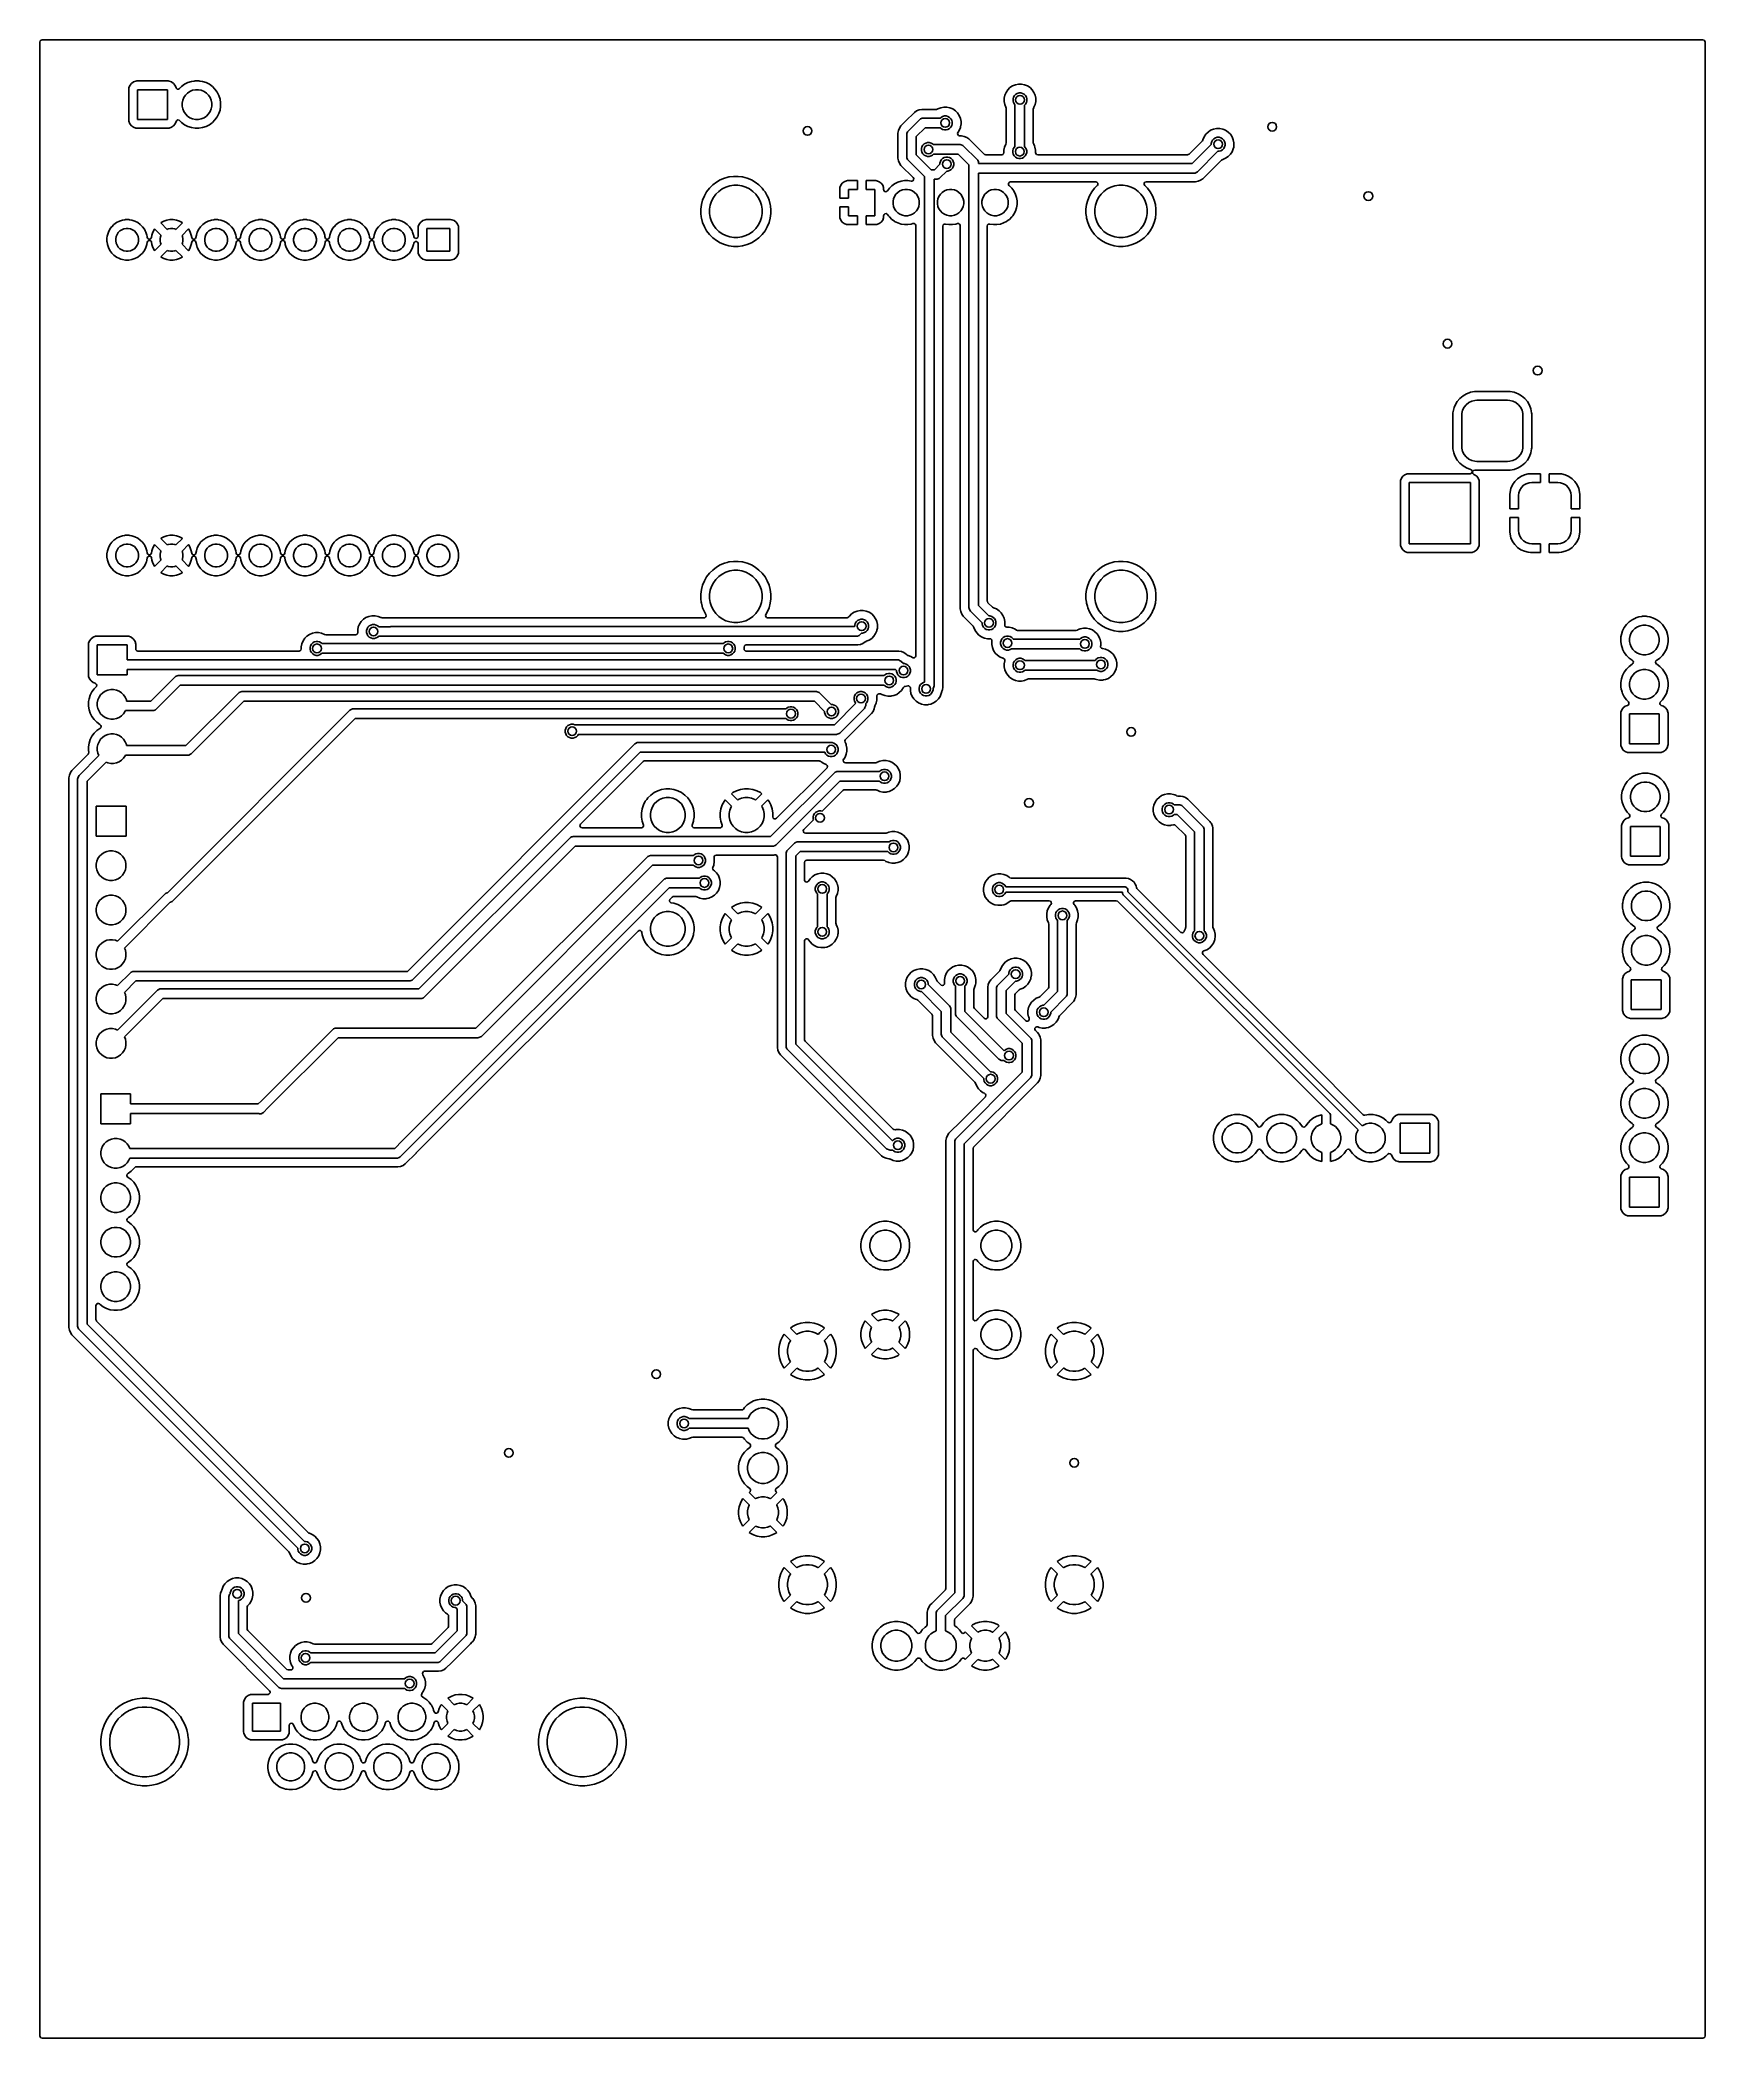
# Model space of a CAD drawing. Extents: x 4.04 to 7.78, y -5.37 to -0.87.
import ezdxf

# ---------------------------------------------------------------- set-up
doc = ezdxf.new("R2010")
doc.units = 0
doc.header["$MEASUREMENT"] = 0
doc.layers.add('BLACK', color=7, linetype='CONTINUOUS')

msp = doc.modelspace()

# ---------------------------------------------------------------- linework, layer by layer
at = {"layer": 'BLACK', "linetype": 'CONTINUOUS'}
for p, q in [((4.0357, -0.8786), (4.0365, -0.8759)), ((4.0357, -0.9837), (4.0357, -0.8786)), ((4.0365, -0.8759), (4.0386, -0.8741)), ((4.0386, -0.8741), (4.0406, -0.8737)), ((4.0406, -0.8737), (7.7754, -0.8737)), ((7.7754, -0.8737), (7.7781, -0.8745)), ((7.7781, -0.8745), (7.7799, -0.8766)), ((7.7799, -0.8766), (7.7803, -0.8786)), ((7.7803, -0.8786), (7.7803, -5.3634)), ((4.0357, -1.2541), (4.0357, -0.9837)), ((4.2359, -0.9813), (4.2356, -0.9837)), ((4.2356, -0.9837), (4.2356, -0.9837)), ((4.2356, -0.9837), (4.2356, -1.0544)), ((4.2379, -0.976), (4.2359, -0.9813)), ((4.2412, -0.9715), (4.2379, -0.976)), ((4.2379, -0.976), (4.2379, -0.976)), ((4.2458, -0.9681), (4.2412, -0.9715)), ((4.2412, -0.9715), (4.2412, -0.9715)), ((4.2511, -0.9661), (4.2458, -0.9681)), ((4.2458, -0.9681), (4.2458, -0.9681)), ((4.2534, -0.9658), (4.2511, -0.9661)), ((4.3241, -0.9658), (4.2534, -0.9658)), ((4.2534, -0.9658), (4.2534, -0.9658)), ((4.2553, -1.0525), (4.2553, -0.9856)), ((4.2553, -0.9856), (4.3223, -0.9856)), ((4.3223, -0.9856), (4.3223, -1.0525)), ((4.3265, -0.9661), (4.3241, -0.9658)), ((4.3241, -0.9658), (4.3241, -0.9658)), ((4.3241, -0.9658), (4.3241, -0.9658)), ((4.3241, -0.9658), (4.3241, -0.9658)), ((4.3318, -0.9681), (4.3265, -0.9661)), ((4.3265, -0.9661), (4.3265, -0.9661)), ((4.3363, -0.9715), (4.3318, -0.9681)), ((4.3318, -0.9681), (4.3318, -0.9681)), ((4.3397, -0.976), (4.3363, -0.9715)), ((4.3363, -0.9715), (4.3363, -0.9715)), ((4.3417, -0.9812), (4.3397, -0.976)), ((4.3397, -0.976), (4.3397, -0.976)), ((4.3423, -0.9824), (4.3417, -0.9812)), ((4.3445, -0.9841), (4.3423, -0.9824)), ((4.3473, -0.9842), (4.3445, -0.9841)), ((4.3497, -0.9829), (4.3473, -0.9842)), ((4.3542, -0.9785), (4.3497, -0.9829)), ((4.3609, -0.9735), (4.3542, -0.9785)), ((4.3684, -0.9697), (4.3609, -0.9735)), ((4.3763, -0.9672), (4.3684, -0.9697)), ((4.373, -0.9895), (4.3791, -0.987)), ((4.3827, -0.9661), (4.3763, -0.9672)), ((4.3791, -0.987), (4.3855, -0.9857)), ((4.3846, -0.9658), (4.3827, -0.9661)), ((4.393, -0.9658), (4.3846, -0.9658)), ((4.3855, -0.9857), (4.3921, -0.9857)), ((4.3921, -0.9857), (4.3985, -0.987)), ((4.3949, -0.9661), (4.393, -0.9658)), ((4.4012, -0.9672), (4.3949, -0.9661)), ((4.3985, -0.987), (4.4046, -0.9895)), ((4.4092, -0.9697), (4.4012, -0.9672)), ((4.4012, -0.9672), (4.4012, -0.9672)), ((4.4012, -0.9672), (4.4012, -0.9672)), ((4.4167, -0.9735), (4.4092, -0.9697)), ((4.4092, -0.9697), (4.4092, -0.9697)), ((4.4092, -0.9697), (4.4092, -0.9697)), ((4.4234, -0.9785), (4.4167, -0.9735)), ((4.4293, -0.9844), (4.4234, -0.9785)), ((4.4343, -0.9911), (4.4293, -0.9844)), ((6.2122, -0.9857), (6.2083, -0.9916)), ((6.2171, -0.9808), (6.2122, -0.9857)), ((6.2122, -0.9857), (6.2122, -0.9857)), ((6.2229, -0.9769), (6.2171, -0.9808)), ((6.2171, -0.9808), (6.2171, -0.9808)), ((6.2294, -0.9743), (6.2229, -0.9769)), ((6.2229, -0.9769), (6.2229, -0.9769)), ((6.2362, -0.9729), (6.2294, -0.9743)), ((6.2294, -0.9743), (6.2294, -0.9743)), ((6.2432, -0.9729), (6.2362, -0.9729)), ((6.2362, -0.9729), (6.2362, -0.9729)), ((6.2501, -0.9743), (6.2432, -0.9729)), ((6.2432, -0.9729), (6.2432, -0.9729)), ((6.2565, -0.9769), (6.2501, -0.9743)), ((6.2501, -0.9743), (6.2501, -0.9743)), ((6.2623, -0.9808), (6.2565, -0.9769)), ((6.2565, -0.9769), (6.2565, -0.9769)), ((6.2673, -0.9857), (6.2623, -0.9808)), ((6.2623, -0.9808), (6.2623, -0.9808)), ((6.2711, -0.9916), (6.2673, -0.9857)), ((6.2673, -0.9857), (6.2673, -0.9857)), ((4.3555, -1.0157), (4.3568, -1.0093)), ((4.3555, -1.0223), (4.3555, -1.0157)), ((4.3568, -1.0287), (4.3555, -1.0223)), ((4.3568, -1.0093), (4.3593, -1.0032)), ((4.3593, -1.0348), (4.3568, -1.0287)), ((4.3593, -1.0032), (4.3629, -0.9978)), ((4.3629, -0.9978), (4.3676, -0.9931)), ((4.3676, -0.9931), (4.373, -0.9895)), ((4.4046, -0.9895), (4.41, -0.9931)), ((4.41, -0.9931), (4.4147, -0.9978)), ((4.4147, -0.9978), (4.4183, -1.0032)), ((4.4183, -1.0032), (4.4208, -1.0093)), ((4.4208, -1.0287), (4.4183, -1.0348)), ((4.4208, -1.0093), (4.4221, -1.0157)), ((4.4221, -1.0223), (4.4208, -1.0287)), ((4.4221, -1.0157), (4.4221, -1.0223)), ((4.4381, -0.9986), (4.4343, -0.9911)), ((4.4343, -0.9911), (4.4343, -0.9911)), ((4.4343, -0.9911), (4.4343, -0.9911)), ((4.4406, -1.0066), (4.4381, -0.9986)), ((4.4381, -1.0394), (4.4406, -1.0315)), ((4.442, -1.0148), (4.4406, -1.0066)), ((4.4406, -1.0315), (4.442, -1.0232)), ((4.442, -1.0232), (4.442, -1.0148)), ((6.0073, -1.0333), (6.0023, -1.0366)), ((6.0128, -1.031), (6.0073, -1.0333)), ((6.0073, -1.0333), (6.0073, -1.0333)), ((6.0187, -1.0298), (6.0128, -1.031)), ((6.0128, -1.031), (6.0128, -1.031)), ((6.0521, -1.0298), (6.0187, -1.0298)), ((6.0522, -1.0298), (6.0521, -1.0298)), ((6.0547, -1.029), (6.0522, -1.0298)), ((6.0548, -1.029), (6.0547, -1.029)), ((6.0547, -1.029), (6.0547, -1.029)), ((6.0549, -1.0289), (6.0548, -1.029)), ((6.0548, -1.029), (6.0548, -1.029)), ((6.0614, -1.0263), (6.0549, -1.0289)), ((6.0549, -1.0289), (6.0549, -1.0289)), ((6.0682, -1.0249), (6.0614, -1.0263)), ((6.0614, -1.0263), (6.0614, -1.0263)), ((6.0752, -1.0249), (6.0682, -1.0249)), ((6.0682, -1.0249), (6.0682, -1.0249)), ((6.0821, -1.0263), (6.0752, -1.0249)), ((6.0752, -1.0249), (6.0752, -1.0249)), ((6.0885, -1.0289), (6.0821, -1.0263)), ((6.0821, -1.0263), (6.0821, -1.0263)), ((6.0943, -1.0328), (6.0885, -1.0289)), ((6.0885, -1.0289), (6.0885, -1.0289)), ((6.0993, -1.0377), (6.0943, -1.0328)), ((6.0943, -1.0328), (6.0943, -1.0328)), ((6.2056, -0.998), (6.2043, -1.0049)), ((6.2043, -1.0049), (6.2043, -1.0118)), ((6.2043, -1.0118), (6.2056, -1.0187)), ((6.2083, -0.9916), (6.2056, -0.998)), ((6.2056, -0.998), (6.2056, -0.998)), ((6.2056, -1.0187), (6.2056, -1.0187)), ((6.2056, -1.0187), (6.2082, -1.025)), ((6.2082, -1.025), (6.2086, -1.0269)), ((6.2083, -0.9916), (6.2083, -0.9916)), ((6.2086, -1.0269), (6.2086, -1.1052)), ((6.2241, -1.0063), (6.2252, -1.0023)), ((6.2241, -1.0104), (6.2241, -1.0063)), ((6.2252, -1.0144), (6.2241, -1.0104)), ((6.2252, -1.0023), (6.2272, -0.9988)), ((6.2272, -1.0179), (6.2252, -1.0144)), ((6.2272, -0.9988), (6.2301, -0.9959)), ((6.2283, -1.019), (6.2272, -1.0179)), ((6.2283, -1.1136), (6.2283, -1.019)), ((6.2301, -0.9959), (6.2337, -0.9938)), ((6.2337, -0.9938), (6.2377, -0.9927)), ((6.2377, -0.9927), (6.2418, -0.9927)), ((6.2418, -0.9927), (6.2457, -0.9938)), ((6.2457, -0.9938), (6.2493, -0.9959)), ((6.2493, -0.9959), (6.2522, -0.9988)), ((6.2522, -1.0179), (6.25, -1.0202)), ((6.25, -1.0202), (6.25, -1.1136)), ((6.2522, -0.9988), (6.2543, -1.0023)), ((6.2543, -1.0144), (6.2522, -1.0179)), ((6.2543, -1.0023), (6.2553, -1.0063)), ((6.2553, -1.0104), (6.2543, -1.0144)), ((6.2553, -1.0063), (6.2553, -1.0104)), ((6.2697, -1.0288), (6.2705, -1.0262)), ((6.2697, -1.1052), (6.2697, -1.0288)), ((6.2705, -1.0261), (6.2711, -1.0251)), ((6.2705, -1.0262), (6.2705, -1.0261)), ((6.2738, -0.998), (6.2711, -0.9916)), ((6.2711, -0.9916), (6.2711, -0.9916)), ((6.2711, -1.0251), (6.2712, -1.025)), ((6.2712, -1.025), (6.2719, -1.0232)), ((6.2719, -1.0232), (6.2738, -1.0187)), ((6.2752, -1.0049), (6.2738, -0.998)), ((6.2738, -0.998), (6.2738, -0.998)), ((6.2738, -1.0187), (6.2752, -1.0118)), ((6.2752, -1.0118), (6.2752, -1.0049)), ((6.2752, -1.0049), (6.2752, -1.0049)), ((6.2752, -1.0049), (6.2752, -1.0049)), ((4.2356, -1.0544), (4.2356, -1.0544)), ((4.2356, -1.0544), (4.2359, -1.0567)), ((4.2359, -1.0567), (4.2379, -1.062)), ((4.2379, -1.062), (4.2379, -1.062)), ((4.2379, -1.062), (4.2412, -1.0666)), ((4.2412, -1.0666), (4.2412, -1.0666)), ((4.2412, -1.0666), (4.2458, -1.07)), ((4.2458, -1.07), (4.2458, -1.07)), ((4.2458, -1.07), (4.2511, -1.0719)), ((4.2511, -1.0719), (4.2511, -1.0719)), ((4.2511, -1.0719), (4.2514, -1.072)), ((4.2514, -1.072), (4.2534, -1.0722)), ((4.2534, -1.0722), (4.3241, -1.0722)), ((4.3223, -1.0525), (4.2553, -1.0525)), ((4.3241, -1.0722), (4.3265, -1.0719)), ((4.3265, -1.0719), (4.3318, -1.07)), ((4.3318, -1.07), (4.3363, -1.0666)), ((4.3363, -1.0666), (4.3397, -1.062)), ((4.3397, -1.062), (4.3417, -1.0568)), ((4.3417, -1.0568), (4.3433, -1.0546)), ((4.3433, -1.0546), (4.3459, -1.0537)), ((4.3459, -1.0537), (4.3486, -1.0543)), ((4.3486, -1.0543), (4.3497, -1.0551)), ((4.3497, -1.0551), (4.3542, -1.0596)), ((4.3542, -1.0596), (4.3609, -1.0645)), ((4.3629, -1.0402), (4.3593, -1.0348)), ((4.3609, -1.0645), (4.3609, -1.0645)), ((4.3609, -1.0645), (4.3609, -1.0645)), ((4.3609, -1.0645), (4.3684, -1.0683)), ((4.3676, -1.0449), (4.3629, -1.0402)), ((4.373, -1.0485), (4.3676, -1.0449)), ((4.3684, -1.0683), (4.3763, -1.0709)), ((4.3791, -1.051), (4.373, -1.0485)), ((4.3763, -1.0709), (4.3846, -1.0722)), ((4.3855, -1.0523), (4.3791, -1.051)), ((4.3846, -1.0722), (4.3846, -1.0722)), ((4.3846, -1.0722), (4.393, -1.0722)), ((4.3921, -1.0523), (4.3855, -1.0523)), ((4.3985, -1.051), (4.3921, -1.0523)), ((4.393, -1.0722), (4.4012, -1.0709)), ((4.393, -1.0722), (4.393, -1.0722)), ((4.4046, -1.0485), (4.3985, -1.051)), ((4.4012, -1.0709), (4.4092, -1.0683)), ((4.41, -1.0449), (4.4046, -1.0485)), ((4.4092, -1.0683), (4.4167, -1.0645)), ((4.4147, -1.0402), (4.41, -1.0449)), ((4.4183, -1.0348), (4.4147, -1.0402)), ((4.4167, -1.0645), (4.4201, -1.062)), ((4.4201, -1.062), (4.4234, -1.0596)), ((4.4234, -1.0596), (4.4293, -1.0537)), ((4.4234, -1.0596), (4.4234, -1.0596)), ((4.4234, -1.0596), (4.4234, -1.0596)), ((4.4293, -1.0537), (4.4343, -1.0469)), ((4.4293, -1.0537), (4.4293, -1.0537)), ((4.4293, -1.0537), (4.4293, -1.0537)), ((4.4343, -1.0469), (4.4381, -1.0394)), ((4.4343, -1.0469), (4.4343, -1.0469)), ((4.4343, -1.0469), (4.4343, -1.0469)), ((5.9664, -1.0774), (5.9652, -1.0833)), ((5.9687, -1.0719), (5.9664, -1.0774)), ((5.9664, -1.0774), (5.9664, -1.0774)), ((5.972, -1.0669), (5.9687, -1.0719)), ((5.9687, -1.0719), (5.9687, -1.0719)), ((5.975, -1.0638), (5.972, -1.0669)), ((5.9763, -1.0626), (5.975, -1.0638)), ((5.9822, -1.0567), (5.9763, -1.0626)), ((6.0023, -1.0366), (5.9822, -1.0567)), ((5.9867, -1.0803), (5.9881, -1.0787)), ((5.9881, -1.0787), (6.0141, -1.0527)), ((6.0023, -1.0366), (6.0023, -1.0366)), ((6.0262, -1.0712), (6.0065, -1.0908)), ((6.0141, -1.0527), (6.0157, -1.0513)), ((6.0157, -1.0513), (6.018, -1.0504)), ((6.018, -1.0504), (6.0196, -1.0497)), ((6.0196, -1.0497), (6.0217, -1.0495)), ((6.0217, -1.0495), (6.0605, -1.0495)), ((6.0605, -1.0712), (6.0262, -1.0712)), ((6.0605, -1.0495), (6.0621, -1.0479)), ((6.0621, -1.0728), (6.0605, -1.0712)), ((6.0621, -1.0479), (6.0657, -1.0458)), ((6.0657, -1.0749), (6.0621, -1.0728)), ((6.0657, -1.0458), (6.0697, -1.0447)), ((6.0697, -1.076), (6.0657, -1.0749)), ((6.0697, -1.0447), (6.0738, -1.0447)), ((6.0738, -1.076), (6.0697, -1.076)), ((6.0738, -1.0447), (6.0777, -1.0458)), ((6.0777, -1.0749), (6.0738, -1.076)), ((6.0777, -1.0458), (6.0813, -1.0479)), ((6.0813, -1.0728), (6.0777, -1.0749)), ((6.0813, -1.0479), (6.0842, -1.0508)), ((6.0842, -1.0699), (6.0813, -1.0728)), ((6.0842, -1.0508), (6.0863, -1.0543)), ((6.0863, -1.0664), (6.0842, -1.0699)), ((6.0863, -1.0543), (6.0873, -1.0583)), ((6.0873, -1.0624), (6.0863, -1.0664)), ((6.0873, -1.0583), (6.0873, -1.0624)), ((6.1031, -1.0436), (6.0993, -1.0377)), ((6.0993, -1.0377), (6.0993, -1.0377)), ((6.1007, -1.0808), (6.1031, -1.0771)), ((6.1058, -1.05), (6.1031, -1.0436)), ((6.1031, -1.0436), (6.1031, -1.0436)), ((6.1031, -1.0771), (6.1058, -1.0707)), ((6.1072, -1.0569), (6.1058, -1.05)), ((6.1058, -1.05), (6.1058, -1.05)), ((6.1058, -1.0707), (6.106, -1.07)), ((6.106, -1.07), (6.107, -1.0645)), ((6.107, -1.0645), (6.1072, -1.0638)), ((6.1072, -1.0638), (6.1072, -1.0569)), ((6.1072, -1.0569), (6.1072, -1.0569)), ((6.1072, -1.0569), (6.1072, -1.0569)), ((6.6685, -1.0769), (6.6627, -1.0808)), ((6.675, -1.0743), (6.6685, -1.0769)), ((6.6685, -1.0769), (6.6685, -1.0769)), ((6.6818, -1.0729), (6.675, -1.0743)), ((6.675, -1.0743), (6.675, -1.0743)), ((6.6888, -1.0729), (6.6818, -1.0729)), ((6.6818, -1.0729), (6.6818, -1.0729)), ((6.6957, -1.0743), (6.6888, -1.0729)), ((6.6888, -1.0729), (6.6888, -1.0729)), ((6.7021, -1.0769), (6.6957, -1.0743)), ((6.6957, -1.0743), (6.6957, -1.0743)), ((6.7079, -1.0808), (6.7021, -1.0769)), ((6.7021, -1.0769), (6.7021, -1.0769)), ((5.9652, -1.0833), (5.9652, -1.1394)), ((5.9849, -1.0863), (5.9851, -1.0842)), ((5.9849, -1.1363), (5.9849, -1.0863)), ((5.9851, -1.0842), (5.9867, -1.0803)), ((6.0065, -1.0908), (6.0065, -1.1319)), ((6.0181, -1.1179), (6.0192, -1.114)), ((6.0181, -1.1221), (6.0181, -1.1179)), ((6.0192, -1.126), (6.0181, -1.1221)), ((6.0192, -1.114), (6.0212, -1.1104)), ((6.0212, -1.1104), (6.0241, -1.1075)), ((6.0241, -1.1075), (6.0277, -1.1055)), ((6.0277, -1.1055), (6.0317, -1.1044)), ((6.0317, -1.1044), (6.0358, -1.1044)), ((6.0358, -1.1044), (6.0397, -1.1055)), ((6.0397, -1.1055), (6.0433, -1.1075)), ((6.0433, -1.1075), (6.045, -1.1092)), ((6.045, -1.1092), (6.1054, -1.1092)), ((6.0992, -1.0839), (6.1, -1.0819)), ((6.0996, -1.0866), (6.0992, -1.0839)), ((6.1014, -1.0887), (6.0996, -1.0866)), ((6.1, -1.0819), (6.1007, -1.0808)), ((6.104, -1.0895), (6.1014, -1.0887)), ((6.1084, -1.0895), (6.104, -1.0895)), ((6.1054, -1.1092), (6.1075, -1.1094)), ((6.1075, -1.1094), (6.1114, -1.111)), ((6.1143, -1.0906), (6.1084, -1.0895)), ((6.1084, -1.0895), (6.1084, -1.0895)), ((6.1114, -1.111), (6.113, -1.1123)), ((6.113, -1.1123), (6.1434, -1.1427)), ((6.1198, -1.0929), (6.1143, -1.0906)), ((6.1143, -1.0906), (6.1143, -1.0906)), ((6.1248, -1.0963), (6.1198, -1.0929)), ((6.1198, -1.0929), (6.1198, -1.0929)), ((6.1404, -1.1118), (6.1248, -1.0963)), ((6.1248, -1.0963), (6.1248, -1.0963)), ((6.1552, -1.1266), (6.1404, -1.1118)), ((6.2051, -1.1145), (6.2037, -1.1214)), ((6.2037, -1.1214), (6.2037, -1.1269)), ((6.2077, -1.1081), (6.2051, -1.1145)), ((6.2051, -1.1145), (6.2051, -1.1145)), ((6.2078, -1.108), (6.2077, -1.1081)), ((6.2077, -1.1081), (6.2077, -1.1081)), ((6.2086, -1.1052), (6.2078, -1.1079)), ((6.2078, -1.1079), (6.2078, -1.108)), ((6.2235, -1.1228), (6.2246, -1.1188)), ((6.2235, -1.1269), (6.2235, -1.1228)), ((6.2246, -1.1188), (6.2267, -1.1153)), ((6.2267, -1.1153), (6.2283, -1.1136)), ((6.25, -1.1136), (6.2516, -1.1153)), ((6.2516, -1.1153), (6.2537, -1.1188)), ((6.2537, -1.1188), (6.2548, -1.1228)), ((6.2548, -1.1228), (6.2548, -1.1269)), ((6.2697, -1.1053), (6.2697, -1.1052)), ((6.2705, -1.1078), (6.2697, -1.1053)), ((6.2705, -1.1079), (6.2705, -1.1078)), ((6.2705, -1.1078), (6.2705, -1.1078)), ((6.2705, -1.108), (6.2705, -1.1079)), ((6.2706, -1.1081), (6.2705, -1.108)), ((6.2721, -1.1118), (6.2706, -1.1081)), ((6.2706, -1.1081), (6.2706, -1.1081)), ((6.2706, -1.1081), (6.2706, -1.1081)), ((6.2732, -1.1145), (6.2721, -1.1118)), ((6.2746, -1.1214), (6.2732, -1.1145)), ((6.2732, -1.1145), (6.2732, -1.1145)), ((6.2746, -1.1269), (6.2746, -1.1214)), ((6.2746, -1.1214), (6.2746, -1.1214)), ((6.6499, -1.1006), (6.6201, -1.1304)), ((6.6269, -1.1515), (6.6697, -1.1086)), ((6.65, -1.1006), (6.6499, -1.1006)), ((6.6512, -1.0982), (6.65, -1.1006)), ((6.6539, -1.0916), (6.6512, -1.098)), ((6.6512, -1.098), (6.6512, -1.098)), ((6.6512, -1.098), (6.6512, -1.0981)), ((6.6512, -1.0981), (6.6512, -1.0982)), ((6.6512, -1.0982), (6.6512, -1.0982)), ((6.6512, -1.0982), (6.6512, -1.0982)), ((6.6578, -1.0857), (6.6539, -1.0916)), ((6.6539, -1.0916), (6.6539, -1.0916)), ((6.6627, -1.0808), (6.6578, -1.0857)), ((6.6578, -1.0857), (6.6578, -1.0857)), ((6.6627, -1.0808), (6.6627, -1.0808)), ((6.6697, -1.1063), (6.6708, -1.1023)), ((6.6697, -1.1086), (6.6697, -1.1063)), ((6.6708, -1.1023), (6.6728, -1.0988)), ((6.6728, -1.0988), (6.6758, -1.0959)), ((6.6758, -1.0959), (6.6793, -1.0938)), ((6.6793, -1.0938), (6.6833, -1.0927)), ((6.6833, -1.0927), (6.6874, -1.0927)), ((6.6874, -1.0927), (6.6914, -1.0938)), ((6.6914, -1.1229), (6.6874, -1.124)), ((6.6914, -1.0938), (6.6949, -1.0959)), ((6.6949, -1.1208), (6.6914, -1.1229)), ((6.6949, -1.0959), (6.6978, -1.0988)), ((6.6978, -1.1179), (6.6949, -1.1208)), ((6.6978, -1.0988), (6.6999, -1.1023)), ((6.6999, -1.1144), (6.6978, -1.1179)), ((6.6999, -1.1023), (6.701, -1.1063)), ((6.701, -1.1104), (6.6999, -1.1144)), ((6.701, -1.1063), (6.701, -1.1104)), ((6.7129, -1.0857), (6.7079, -1.0808)), ((6.7079, -1.0808), (6.7079, -1.0808)), ((6.7168, -1.0916), (6.7129, -1.0857)), ((6.7129, -1.0857), (6.7129, -1.0857)), ((6.7187, -1.0963), (6.7168, -1.0916)), ((6.7168, -1.0916), (6.7168, -1.0916)), ((6.7168, -1.1251), (6.7194, -1.1187)), ((6.7194, -1.098), (6.7187, -1.0963)), ((6.7208, -1.1049), (6.7194, -1.098)), ((6.7194, -1.098), (6.7194, -1.098)), ((6.7194, -1.1187), (6.7203, -1.1145)), ((6.7203, -1.1145), (6.7208, -1.1118)), ((6.7208, -1.1118), (6.7208, -1.1049)), ((6.7208, -1.1049), (6.7208, -1.1049)), ((6.7208, -1.1118), (6.7208, -1.1118)), ((5.9652, -1.1394), (5.9664, -1.1453)), ((5.9664, -1.1453), (5.9664, -1.1453)), ((5.9664, -1.1453), (5.9687, -1.1508)), ((5.9687, -1.1508), (5.9687, -1.1508)), ((5.9687, -1.1508), (5.972, -1.1558)), ((5.972, -1.1558), (5.972, -1.1558)), ((5.972, -1.1558), (5.9993, -1.1831)), ((5.9851, -1.1385), (5.9849, -1.1363)), ((5.9867, -1.1424), (5.9851, -1.1385)), ((5.9881, -1.144), (5.9867, -1.1424)), ((6.0249, -1.1808), (5.9881, -1.144)), ((6.0065, -1.1319), (6.0402, -1.1655)), ((6.0212, -1.1296), (6.0192, -1.126)), ((6.0241, -1.1325), (6.0212, -1.1296)), ((6.0277, -1.1345), (6.0241, -1.1325)), ((6.0317, -1.1356), (6.0277, -1.1345)), ((6.0358, -1.1356), (6.0317, -1.1356)), ((6.0397, -1.1345), (6.0358, -1.1356)), ((6.0433, -1.1325), (6.0397, -1.1345)), ((6.0402, -1.1655), (6.0472, -1.1655)), ((6.045, -1.1308), (6.0433, -1.1325)), ((6.1009, -1.1308), (6.045, -1.1308)), ((6.0472, -1.1655), (6.0595, -1.1532)), ((6.0748, -1.1685), (6.0593, -1.184)), ((6.0595, -1.1508), (6.0606, -1.1468)), ((6.0595, -1.1532), (6.0595, -1.1508)), ((6.0606, -1.1468), (6.0627, -1.1433)), ((6.0627, -1.1433), (6.0656, -1.1404)), ((6.0656, -1.1404), (6.0691, -1.1383)), ((6.0691, -1.1383), (6.0731, -1.1372)), ((6.0731, -1.1372), (6.0772, -1.1372)), ((6.0772, -1.1685), (6.0748, -1.1685)), ((6.0772, -1.1372), (6.0812, -1.1383)), ((6.0812, -1.1674), (6.0772, -1.1685)), ((6.0812, -1.1383), (6.0847, -1.1404)), ((6.0847, -1.1653), (6.0812, -1.1674)), ((6.0847, -1.1404), (6.0876, -1.1433)), ((6.0876, -1.1624), (6.0847, -1.1653)), ((6.0876, -1.1433), (6.0897, -1.1468)), ((6.0897, -1.1589), (6.0876, -1.1624)), ((6.0897, -1.1468), (6.0908, -1.1508)), ((6.0908, -1.1549), (6.0897, -1.1589)), ((6.0908, -1.1508), (6.0908, -1.1549)), ((6.1249, -1.1548), (6.1009, -1.1308)), ((6.1249, -1.1623), (6.1249, -1.1548)), ((6.1249, -2.1507), (6.1249, -1.1623)), ((6.1434, -1.1427), (6.1447, -1.1443)), ((6.1447, -1.1443), (6.1463, -1.1482)), ((6.1463, -1.1482), (6.1465, -1.1503)), ((6.1465, -1.1503), (6.1465, -1.1515)), ((6.1465, -1.1515), (6.6269, -1.1515)), ((6.1575, -1.129), (6.1552, -1.1266)), ((6.1589, -1.1304), (6.1575, -1.129)), ((6.1597, -1.131), (6.1589, -1.1304)), ((6.1598, -1.1311), (6.1597, -1.131)), ((6.16, -1.1312), (6.1598, -1.1311)), ((6.1612, -1.1315), (6.16, -1.1312)), ((6.1624, -1.1318), (6.1612, -1.1315)), ((6.1988, -1.1318), (6.1624, -1.1318)), ((6.2008, -1.1314), (6.1988, -1.1318)), ((6.2029, -1.1296), (6.2008, -1.1314)), ((6.2037, -1.1269), (6.2029, -1.1296)), ((6.2246, -1.1309), (6.2235, -1.1269)), ((6.2267, -1.1344), (6.2246, -1.1309)), ((6.2296, -1.1373), (6.2267, -1.1344)), ((6.2331, -1.1394), (6.2296, -1.1373)), ((6.2371, -1.1405), (6.2331, -1.1394)), ((6.2412, -1.1405), (6.2371, -1.1405)), ((6.2452, -1.1394), (6.2412, -1.1405)), ((6.2487, -1.1373), (6.2452, -1.1394)), ((6.2516, -1.1344), (6.2487, -1.1373)), ((6.2537, -1.1309), (6.2516, -1.1344)), ((6.2548, -1.1269), (6.2537, -1.1309)), ((6.275, -1.129), (6.2746, -1.1269)), ((6.2768, -1.131), (6.275, -1.129)), ((6.2795, -1.1318), (6.2768, -1.131)), ((6.6167, -1.1318), (6.2795, -1.1318)), ((6.6177, -1.1317), (6.6167, -1.1318)), ((6.6201, -1.1304), (6.6177, -1.1317)), ((6.685, -1.124), (6.639, -1.17)), ((6.6508, -1.1861), (6.6931, -1.1438)), ((6.6874, -1.124), (6.685, -1.124)), ((6.6931, -1.1438), (6.6955, -1.1425)), ((6.6955, -1.1425), (6.6956, -1.1425)), ((6.6956, -1.1425), (6.6957, -1.1424)), ((6.6957, -1.1424), (6.7021, -1.1398)), ((6.7021, -1.1398), (6.7079, -1.1359)), ((6.7079, -1.1359), (6.7129, -1.1309)), ((6.7129, -1.1309), (6.7168, -1.1251)), ((5.5413, -1.2072), (5.535, -1.2154)), ((5.5486, -1.1999), (5.5413, -1.2072)), ((5.5568, -1.1936), (5.5486, -1.1999)), ((5.5657, -1.1885), (5.5568, -1.1936)), ((5.5623, -1.2144), (5.5698, -1.2089)), ((5.5753, -1.1845), (5.5657, -1.1885)), ((5.5657, -1.1885), (5.5657, -1.1885)), ((5.5698, -1.2089), (5.578, -1.2047)), ((5.5806, -1.1831), (5.5753, -1.1845)), ((5.5753, -1.1845), (5.5753, -1.1845)), ((5.578, -1.2047), (5.5869, -1.2019)), ((5.5852, -1.1819), (5.5806, -1.1831)), ((5.5864, -1.1817), (5.5852, -1.1819)), ((5.5955, -1.1805), (5.5864, -1.1817)), ((5.5869, -1.2019), (5.596, -1.2004)), ((5.6058, -1.1805), (5.5955, -1.1805)), ((5.5955, -1.1805), (5.5955, -1.1805)), ((5.596, -1.2004), (5.6053, -1.2004)), ((5.6053, -1.2004), (5.6144, -1.2019)), ((5.6138, -1.1816), (5.6058, -1.1805)), ((5.6058, -1.1805), (5.6058, -1.1805)), ((5.616, -1.1819), (5.6138, -1.1816)), ((5.6144, -1.2019), (5.6232, -1.2047)), ((5.626, -1.1845), (5.616, -1.1819)), ((5.6232, -1.2047), (5.6315, -1.2089)), ((5.6356, -1.1885), (5.626, -1.1845)), ((5.626, -1.1845), (5.626, -1.1845)), ((5.626, -1.1845), (5.626, -1.1845)), ((5.6315, -1.2089), (5.639, -1.2144)), ((5.6445, -1.1936), (5.6356, -1.1885)), ((5.6356, -1.1885), (5.6356, -1.1885)), ((5.6527, -1.1999), (5.6445, -1.1936)), ((5.66, -1.2072), (5.6527, -1.1999)), ((5.6527, -1.1999), (5.6527, -1.1999)), ((5.6631, -1.2113), (5.66, -1.2072)), ((5.66, -1.2072), (5.66, -1.2072)), ((5.66, -1.2072), (5.66, -1.2072)), ((5.6663, -1.2154), (5.6631, -1.2113)), ((5.8346, -1.2057), (5.8343, -1.208)), ((5.8343, -1.208), (5.8343, -1.2297)), ((5.8366, -1.2004), (5.8346, -1.2057)), ((5.8346, -1.2057), (5.8346, -1.2057)), ((5.84, -1.1958), (5.8366, -1.2004)), ((5.8366, -1.2004), (5.8366, -1.2004)), ((5.8445, -1.1925), (5.84, -1.1958)), ((5.84, -1.1958), (5.84, -1.1958)), ((5.8498, -1.1905), (5.8445, -1.1925)), ((5.8445, -1.1925), (5.8445, -1.1925)), ((5.8521, -1.1902), (5.8498, -1.1905)), ((5.8498, -1.1905), (5.8498, -1.1905)), ((5.8739, -1.1902), (5.8521, -1.1902)), ((5.854, -1.2297), (5.854, -1.2099)), ((5.854, -1.2099), (5.8739, -1.2099)), ((5.8739, -1.2099), (5.8739, -1.1902)), ((5.9153, -1.1902), (5.8936, -1.1902)), ((5.8936, -1.1902), (5.8936, -1.2099)), ((5.8936, -1.2099), (5.9134, -1.2099)), ((5.9134, -1.2099), (5.9134, -1.2693)), ((5.9176, -1.1905), (5.9153, -1.1902)), ((5.9229, -1.1925), (5.9176, -1.1905)), ((5.9176, -1.1905), (5.9176, -1.1905)), ((5.9275, -1.1958), (5.9229, -1.1925)), ((5.9229, -1.1925), (5.9229, -1.1925)), ((5.9309, -1.2004), (5.9275, -1.1958)), ((5.9275, -1.1958), (5.9275, -1.1958)), ((5.9328, -1.2057), (5.9309, -1.2004)), ((5.9309, -1.2004), (5.9309, -1.2004)), ((5.9331, -1.208), (5.9328, -1.2057)), ((5.9328, -1.2057), (5.9328, -1.2057)), ((5.9331, -1.2102), (5.9331, -1.208)), ((5.9331, -1.208), (5.9331, -1.208)), ((5.9332, -1.2113), (5.9331, -1.2102)), ((5.9346, -1.2137), (5.9332, -1.2113)), ((5.9419, -1.2131), (5.9397, -1.2148)), ((5.946, -1.2074), (5.9419, -1.2131)), ((5.9515, -1.2019), (5.946, -1.2074)), ((5.9578, -1.1973), (5.9515, -1.2019)), ((5.9648, -1.1938), (5.9578, -1.1973)), ((5.9722, -1.1914), (5.9648, -1.1938)), ((5.9649, -1.2166), (5.9697, -1.2134)), ((5.9697, -1.2134), (5.9751, -1.2112)), ((5.9798, -1.1902), (5.9722, -1.1914)), ((5.9751, -1.2112), (5.9808, -1.21)), ((5.9876, -1.1902), (5.9798, -1.1902)), ((5.9798, -1.1902), (5.9798, -1.1902)), ((5.9808, -1.21), (5.9866, -1.21)), ((5.9866, -1.21), (5.9923, -1.2112)), ((5.9951, -1.1914), (5.9876, -1.1902)), ((5.9876, -1.1902), (5.9876, -1.1902)), ((5.9923, -1.2112), (5.9977, -1.2134)), ((5.9962, -1.1914), (5.9951, -1.1914)), ((5.9988, -1.1905), (5.9962, -1.1914)), ((5.9977, -1.2134), (6.0025, -1.2166)), ((6.0004, -1.1883), (5.9988, -1.1905)), ((5.9993, -1.1831), (6.0006, -1.1855)), ((6.0006, -1.1855), (6.0004, -1.1883)), ((6.0249, -2.3183), (6.0249, -1.1808)), ((6.0517, -1.1872), (6.0465, -1.1872)), ((6.0465, -1.1872), (6.0465, -2.3263)), ((6.0538, -1.187), (6.0517, -1.1872)), ((6.0577, -1.1853), (6.0538, -1.187)), ((6.0593, -1.184), (6.0577, -1.1853)), ((6.0649, -1.2166), (6.0697, -1.2134)), ((6.0697, -1.2134), (6.0751, -1.2112)), ((6.0751, -1.2112), (6.0808, -1.21)), ((6.0808, -1.21), (6.0866, -1.21)), ((6.0866, -1.21), (6.0923, -1.2112)), ((6.0923, -1.2112), (6.0977, -1.2134)), ((6.0977, -1.2134), (6.1025, -1.2166)), ((6.6313, -1.1732), (6.1465, -1.1732)), ((6.1465, -1.1732), (6.1465, -2.1462)), ((6.1649, -1.2166), (6.1697, -1.2134)), ((6.1697, -1.2134), (6.1751, -1.2112)), ((6.1751, -1.2112), (6.1808, -1.21)), ((6.1808, -1.21), (6.1866, -1.21)), ((6.1866, -1.21), (6.1923, -1.2112)), ((6.1923, -1.2112), (6.1977, -1.2134)), ((6.1977, -1.2134), (6.2025, -1.2166)), ((6.2137, -1.1968), (6.215, -1.1944)), ((6.2139, -1.1995), (6.2137, -1.1968)), ((6.2156, -1.2017), (6.2139, -1.1995)), ((6.215, -1.1944), (6.2174, -1.193)), ((6.2159, -1.2019), (6.2156, -1.2017)), ((6.2214, -1.2074), (6.2159, -1.2019)), ((6.2159, -1.2019), (6.2159, -1.2019)), ((6.2174, -1.193), (6.2185, -1.1929)), ((6.2185, -1.1929), (6.41, -1.1929)), ((6.2255, -1.2131), (6.2214, -1.2074)), ((6.226, -1.2137), (6.2255, -1.2131)), ((6.4074, -1.2072), (6.4012, -1.2154)), ((6.4135, -1.2012), (6.4074, -1.2072)), ((6.41, -1.1929), (6.4127, -1.1937)), ((6.4127, -1.1937), (6.4145, -1.1957)), ((6.4137, -1.201), (6.4135, -1.2012)), ((6.4148, -1.1985), (6.4137, -1.201)), ((6.4145, -1.1957), (6.4148, -1.1985)), ((6.4284, -1.2144), (6.4359, -1.2089)), ((6.4359, -1.2089), (6.4442, -1.2047)), ((6.4442, -1.2047), (6.453, -1.2019)), ((6.453, -1.2019), (6.4622, -1.2004)), ((6.4622, -1.2004), (6.4714, -1.2004)), ((6.4714, -1.2004), (6.4806, -1.2019)), ((6.4806, -1.2019), (6.4894, -1.2047)), ((6.4894, -1.2047), (6.4976, -1.2089)), ((6.4976, -1.2089), (6.5051, -1.2144)), ((6.5188, -1.1988), (6.519, -1.1961)), ((6.5201, -1.2012), (6.5188, -1.1988)), ((6.519, -1.1961), (6.5206, -1.1939)), ((6.5261, -1.2072), (6.5201, -1.2012)), ((6.5206, -1.1939), (6.5232, -1.1929)), ((6.5232, -1.1929), (6.5236, -1.1929)), ((6.5236, -1.1929), (6.6343, -1.1929)), ((6.5324, -1.2154), (6.5261, -1.2072)), ((6.5261, -1.2072), (6.5261, -1.2072)), ((6.6335, -1.173), (6.6313, -1.1732)), ((6.6374, -1.1713), (6.6335, -1.173)), ((6.6343, -1.1929), (6.6402, -1.1917)), ((6.6343, -1.1929), (6.6343, -1.1929)), ((6.639, -1.17), (6.6374, -1.1713)), ((6.6402, -1.1917), (6.6458, -1.1894)), ((6.6458, -1.1894), (6.6508, -1.1861)), ((4.0357, -1.3198), (4.0357, -1.2541)), ((5.5232, -1.2439), (5.5219, -1.2541)), ((5.5219, -1.2541), (5.5219, -1.2644)), ((5.5233, -1.2435), (5.5232, -1.2439)), ((5.5259, -1.2339), (5.5233, -1.2435)), ((5.5299, -1.2244), (5.5259, -1.2339)), ((5.5259, -1.2339), (5.5259, -1.2339)), ((5.535, -1.2154), (5.5299, -1.2244)), ((5.5299, -1.2244), (5.5299, -1.2244)), ((5.5418, -1.2546), (5.5432, -1.2455)), ((5.5418, -1.2639), (5.5418, -1.2546)), ((5.5432, -1.2455), (5.5461, -1.2367)), ((5.5461, -1.2367), (5.5503, -1.2284)), ((5.5503, -1.2284), (5.5557, -1.2209)), ((5.5557, -1.2209), (5.5623, -1.2144)), ((5.639, -1.2144), (5.6456, -1.2209)), ((5.6456, -1.2209), (5.651, -1.2284)), ((5.651, -1.2284), (5.6552, -1.2367)), ((5.6552, -1.2367), (5.6581, -1.2455)), ((5.6581, -1.2455), (5.6595, -1.2546)), ((5.6595, -1.2546), (5.6595, -1.2639)), ((5.6714, -1.2244), (5.6663, -1.2154)), ((5.673, -1.228), (5.6714, -1.2244)), ((5.6714, -1.2244), (5.6714, -1.2244)), ((5.6754, -1.2339), (5.673, -1.228)), ((5.6781, -1.2439), (5.6754, -1.2339)), ((5.6784, -1.2468), (5.6781, -1.2439)), ((5.6786, -1.248), (5.6784, -1.2468)), ((5.6788, -1.2494), (5.6786, -1.248)), ((5.6794, -1.2541), (5.6788, -1.2494)), ((5.6794, -1.2644), (5.6794, -1.2541)), ((5.8343, -1.2297), (5.854, -1.2297)), ((5.8343, -1.2494), (5.8343, -1.2712)), ((5.854, -1.2494), (5.8343, -1.2494)), ((5.854, -1.2693), (5.854, -1.2494)), ((5.937, -1.215), (5.9346, -1.2137)), ((5.9397, -1.2148), (5.937, -1.215)), ((5.9542, -1.2367), (5.9553, -1.231)), ((5.9542, -1.2425), (5.9542, -1.2367)), ((5.9553, -1.2482), (5.9542, -1.2425)), ((5.9553, -1.231), (5.9575, -1.2256)), ((5.9575, -1.2536), (5.9553, -1.2482)), ((5.9575, -1.2256), (5.9608, -1.2208)), ((5.9608, -1.2584), (5.9575, -1.2536)), ((5.9608, -1.2208), (5.9649, -1.2166)), ((5.9649, -1.2625), (5.9608, -1.2584)), ((6.0025, -1.2166), (6.0067, -1.2208)), ((6.0067, -1.2584), (6.0025, -1.2625)), ((6.0067, -1.2208), (6.0099, -1.2256)), ((6.0099, -1.2536), (6.0067, -1.2584)), ((6.0099, -1.2256), (6.0121, -1.231)), ((6.0121, -1.2482), (6.0099, -1.2536)), ((6.0121, -1.231), (6.0133, -1.2367)), ((6.0133, -1.2425), (6.0121, -1.2482)), ((6.0133, -1.2367), (6.0133, -1.2425)), ((6.0542, -1.2367), (6.0553, -1.231)), ((6.0542, -1.2425), (6.0542, -1.2367)), ((6.0553, -1.2482), (6.0542, -1.2425)), ((6.0553, -1.231), (6.0575, -1.2256)), ((6.0575, -1.2536), (6.0553, -1.2482)), ((6.0575, -1.2256), (6.0608, -1.2208)), ((6.0608, -1.2584), (6.0575, -1.2536)), ((6.0608, -1.2208), (6.0649, -1.2166)), ((6.0649, -1.2625), (6.0608, -1.2584)), ((6.1025, -1.2166), (6.1067, -1.2208)), ((6.1067, -1.2584), (6.1025, -1.2625)), ((6.1067, -1.2208), (6.1099, -1.2256)), ((6.1099, -1.2536), (6.1067, -1.2584)), ((6.1099, -1.2256), (6.1121, -1.231)), ((6.1121, -1.2482), (6.1099, -1.2536)), ((6.1121, -1.231), (6.1133, -1.2367)), ((6.1133, -1.2425), (6.1121, -1.2482)), ((6.1133, -1.2367), (6.1133, -1.2425)), ((6.1542, -1.2367), (6.1553, -1.231)), ((6.1542, -1.2425), (6.1542, -1.2367)), ((6.1553, -1.2482), (6.1542, -1.2425)), ((6.1553, -1.231), (6.1575, -1.2256)), ((6.1575, -1.2536), (6.1553, -1.2482)), ((6.1575, -1.2256), (6.1608, -1.2208)), ((6.1608, -1.2584), (6.1575, -1.2536)), ((6.1608, -1.2208), (6.1649, -1.2166)), ((6.1649, -1.2625), (6.1608, -1.2584)), ((6.2025, -1.2166), (6.2067, -1.2208)), ((6.2067, -1.2584), (6.2025, -1.2625)), ((6.2067, -1.2208), (6.2099, -1.2256)), ((6.2099, -1.2536), (6.2067, -1.2584)), ((6.2099, -1.2256), (6.2121, -1.231)), ((6.2121, -1.2482), (6.2099, -1.2536)), ((6.2121, -1.231), (6.2133, -1.2367)), ((6.2133, -1.2425), (6.2121, -1.2482)), ((6.2133, -1.2367), (6.2133, -1.2425)), ((6.2295, -1.2206), (6.226, -1.2137)), ((6.2297, -1.2212), (6.2295, -1.2206)), ((6.2295, -1.2585), (6.2319, -1.2512)), ((6.2319, -1.228), (6.2297, -1.2212)), ((6.2331, -1.2357), (6.2319, -1.228)), ((6.2319, -1.2512), (6.2331, -1.2435)), ((6.2331, -1.2435), (6.2331, -1.2357)), ((6.3894, -1.2439), (6.388, -1.2541)), ((6.388, -1.2541), (6.388, -1.2644)), ((6.3895, -1.2435), (6.3894, -1.2439)), ((6.392, -1.2339), (6.3895, -1.2435)), ((6.396, -1.2244), (6.392, -1.2339)), ((6.392, -1.2339), (6.392, -1.2339)), ((6.4012, -1.2154), (6.396, -1.2244)), ((6.396, -1.2244), (6.396, -1.2244)), ((6.4079, -1.2546), (6.4094, -1.2455)), ((6.4079, -1.2639), (6.4079, -1.2546)), ((6.4094, -1.2455), (6.4122, -1.2367)), ((6.4122, -1.2367), (6.4164, -1.2284)), ((6.4164, -1.2284), (6.4219, -1.2209)), ((6.4219, -1.2209), (6.4284, -1.2144)), ((6.5051, -1.2144), (6.5117, -1.2209)), ((6.5117, -1.2209), (6.5171, -1.2284)), ((6.5171, -1.2284), (6.5213, -1.2367)), ((6.5213, -1.2367), (6.5242, -1.2455)), ((6.5242, -1.2455), (6.5257, -1.2546)), ((6.5257, -1.2546), (6.5257, -1.2639)), ((6.5376, -1.2244), (6.5324, -1.2154)), ((6.5391, -1.228), (6.5376, -1.2244)), ((6.5376, -1.2244), (6.5376, -1.2244)), ((6.5415, -1.2339), (6.5391, -1.228)), ((6.5442, -1.2439), (6.5415, -1.2339)), ((6.5455, -1.2541), (6.5442, -1.2439)), ((6.5455, -1.2644), (6.5455, -1.2541)), ((4.1928, -1.2995), (4.1896, -1.3059)), ((4.1967, -1.2942), (4.1928, -1.2995)), ((4.197, -1.2937), (4.1967, -1.2942)), ((4.2021, -1.2887), (4.197, -1.2937)), ((4.197, -1.2937), (4.197, -1.2937)), ((4.197, -1.2937), (4.197, -1.2937)), ((4.2049, -1.2866), (4.2021, -1.2887)), ((4.2021, -1.2887), (4.2021, -1.2887)), ((4.2021, -1.2887), (4.2021, -1.2887)), ((4.2079, -1.2845), (4.2049, -1.2866)), ((4.2143, -1.2812), (4.2079, -1.2845)), ((4.2211, -1.279), (4.2143, -1.2812)), ((4.2143, -1.2812), (4.2143, -1.2812)), ((4.2154, -1.3034), (4.2196, -1.3006)), ((4.2196, -1.3006), (4.2242, -1.2987)), ((4.2265, -1.2781), (4.2211, -1.279)), ((4.2211, -1.279), (4.2211, -1.279)), ((4.2242, -1.2987), (4.2292, -1.2977)), ((4.2281, -1.2779), (4.2265, -1.2781)), ((4.2353, -1.2779), (4.2281, -1.2779)), ((4.2292, -1.2977), (4.2342, -1.2977)), ((4.2342, -1.2977), (4.2392, -1.2987)), ((4.2369, -1.2781), (4.2353, -1.2779)), ((4.2424, -1.279), (4.2369, -1.2781)), ((4.2392, -1.2987), (4.2439, -1.3006)), ((4.2492, -1.2812), (4.2424, -1.279)), ((4.2439, -1.3006), (4.2481, -1.3034)), ((4.2555, -1.2845), (4.2492, -1.2812)), ((4.2492, -1.2812), (4.2492, -1.2812)), ((4.2613, -1.2887), (4.2555, -1.2845)), ((4.2664, -1.2937), (4.2613, -1.2887)), ((4.2706, -1.2995), (4.2664, -1.2937)), ((4.2724, -1.3031), (4.2706, -1.2995)), ((4.2738, -1.3059), (4.2724, -1.3031)), ((4.2929, -1.2995), (4.2896, -1.3059)), ((4.2933, -1.2989), (4.2929, -1.2995)), ((4.2929, -1.2995), (4.2929, -1.2995)), ((4.308, -1.3136), (4.2933, -1.2989)), ((4.2933, -1.2989), (4.2933, -1.2989)), ((4.3079, -1.2845), (4.3073, -1.285)), ((4.3073, -1.285), (4.3073, -1.285)), ((4.3073, -1.285), (4.3219, -1.2997)), ((4.3143, -1.2812), (4.3079, -1.2845)), ((4.3079, -1.2845), (4.3079, -1.2845)), ((4.3211, -1.279), (4.3143, -1.2812)), ((4.3281, -1.2779), (4.3211, -1.279)), ((4.3219, -1.2997), (4.3242, -1.2987)), ((4.3242, -1.2987), (4.3292, -1.2977)), ((4.3353, -1.2779), (4.3281, -1.2779)), ((4.3292, -1.2977), (4.3342, -1.2977)), ((4.3342, -1.2977), (4.3392, -1.2987)), ((4.3424, -1.279), (4.3353, -1.2779)), ((4.3392, -1.2987), (4.3415, -1.2997)), ((4.3415, -1.2997), (4.3562, -1.285)), ((4.3492, -1.2812), (4.3424, -1.279)), ((4.3555, -1.2845), (4.3492, -1.2812)), ((4.3701, -1.2989), (4.3554, -1.3136)), ((4.3562, -1.285), (4.3555, -1.2845)), ((4.3555, -1.2845), (4.3555, -1.2845)), ((4.3562, -1.285), (4.3562, -1.285)), ((4.3706, -1.2995), (4.3701, -1.2989)), ((4.3701, -1.2989), (4.3701, -1.2989)), ((4.3738, -1.3059), (4.3706, -1.2995)), ((4.3706, -1.2995), (4.3706, -1.2995)), ((4.3928, -1.2995), (4.3896, -1.3059)), ((4.3967, -1.2942), (4.3928, -1.2995)), ((4.397, -1.2937), (4.3967, -1.2942)), ((4.4021, -1.2887), (4.397, -1.2937)), ((4.397, -1.2937), (4.397, -1.2937)), ((4.397, -1.2937), (4.397, -1.2937)), ((4.4049, -1.2866), (4.4021, -1.2887)), ((4.4021, -1.2887), (4.4021, -1.2887)), ((4.4021, -1.2887), (4.4021, -1.2887)), ((4.4079, -1.2845), (4.4049, -1.2866)), ((4.4143, -1.2812), (4.4079, -1.2845)), ((4.4211, -1.279), (4.4143, -1.2812)), ((4.4143, -1.2812), (4.4143, -1.2812)), ((4.4154, -1.3034), (4.4196, -1.3006)), ((4.4196, -1.3006), (4.4242, -1.2987)), ((4.4265, -1.2781), (4.4211, -1.279)), ((4.4211, -1.279), (4.4211, -1.279)), ((4.4242, -1.2987), (4.4292, -1.2977)), ((4.4281, -1.2779), (4.4265, -1.2781)), ((4.4353, -1.2779), (4.4281, -1.2779)), ((4.4292, -1.2977), (4.4342, -1.2977)), ((4.4342, -1.2977), (4.4392, -1.2987)), ((4.4369, -1.2781), (4.4353, -1.2779)), ((4.4424, -1.279), (4.4369, -1.2781)), ((4.4392, -1.2987), (4.4439, -1.3006)), ((4.4492, -1.2812), (4.4424, -1.279)), ((4.4439, -1.3006), (4.4481, -1.3034)), ((4.4555, -1.2845), (4.4492, -1.2812)), ((4.4492, -1.2812), (4.4492, -1.2812)), ((4.4613, -1.2887), (4.4555, -1.2845)), ((4.4664, -1.2937), (4.4613, -1.2887)), ((4.4706, -1.2995), (4.4664, -1.2937)), ((4.4724, -1.3031), (4.4706, -1.2995)), ((4.4738, -1.3059), (4.4724, -1.3031)), ((4.4928, -1.2995), (4.4896, -1.3059)), ((4.4967, -1.2942), (4.4928, -1.2995)), ((4.497, -1.2937), (4.4967, -1.2942)), ((4.5021, -1.2887), (4.497, -1.2937)), ((4.497, -1.2937), (4.497, -1.2937)), ((4.497, -1.2937), (4.497, -1.2937)), ((4.5049, -1.2866), (4.5021, -1.2887)), ((4.5021, -1.2887), (4.5021, -1.2887)), ((4.5021, -1.2887), (4.5021, -1.2887)), ((4.5079, -1.2845), (4.5049, -1.2866)), ((4.5143, -1.2812), (4.5079, -1.2845)), ((4.5211, -1.279), (4.5143, -1.2812)), ((4.5143, -1.2812), (4.5143, -1.2812)), ((4.5154, -1.3034), (4.5196, -1.3006)), ((4.5196, -1.3006), (4.5242, -1.2987)), ((4.5265, -1.2781), (4.5211, -1.279)), ((4.5211, -1.279), (4.5211, -1.279)), ((4.5242, -1.2987), (4.5292, -1.2977)), ((4.5281, -1.2779), (4.5265, -1.2781)), ((4.5353, -1.2779), (4.5281, -1.2779)), ((4.5292, -1.2977), (4.5342, -1.2977)), ((4.5342, -1.2977), (4.5392, -1.2987)), ((4.5369, -1.2781), (4.5353, -1.2779)), ((4.5424, -1.279), (4.5369, -1.2781)), ((4.5392, -1.2987), (4.5439, -1.3006)), ((4.5492, -1.2812), (4.5424, -1.279)), ((4.5439, -1.3006), (4.5481, -1.3034)), ((4.5555, -1.2845), (4.5492, -1.2812)), ((4.5492, -1.2812), (4.5492, -1.2812)), ((4.5613, -1.2887), (4.5555, -1.2845)), ((4.5664, -1.2937), (4.5613, -1.2887)), ((4.5706, -1.2995), (4.5664, -1.2937)), ((4.5724, -1.3031), (4.5706, -1.2995)), ((4.5738, -1.3059), (4.5724, -1.3031)), ((4.5928, -1.2995), (4.5896, -1.3059)), ((4.5967, -1.2942), (4.5928, -1.2995)), ((4.597, -1.2937), (4.5967, -1.2942)), ((4.6021, -1.2887), (4.597, -1.2937)), ((4.597, -1.2937), (4.597, -1.2937)), ((4.597, -1.2937), (4.597, -1.2937)), ((4.6049, -1.2866), (4.6021, -1.2887)), ((4.6021, -1.2887), (4.6021, -1.2887)), ((4.6021, -1.2887), (4.6021, -1.2887)), ((4.6079, -1.2845), (4.6049, -1.2866)), ((4.6143, -1.2812), (4.6079, -1.2845)), ((4.6211, -1.279), (4.6143, -1.2812)), ((4.6143, -1.2812), (4.6143, -1.2812)), ((4.6154, -1.3034), (4.6196, -1.3006)), ((4.6196, -1.3006), (4.6242, -1.2987)), ((4.6265, -1.2781), (4.6211, -1.279)), ((4.6211, -1.279), (4.6211, -1.279)), ((4.6242, -1.2987), (4.6292, -1.2977)), ((4.6281, -1.2779), (4.6265, -1.2781)), ((4.6353, -1.2779), (4.6281, -1.2779)), ((4.6292, -1.2977), (4.6342, -1.2977)), ((4.6342, -1.2977), (4.6392, -1.2987)), ((4.6369, -1.2781), (4.6353, -1.2779)), ((4.6424, -1.279), (4.6369, -1.2781)), ((4.6392, -1.2987), (4.6439, -1.3006)), ((4.6492, -1.2812), (4.6424, -1.279)), ((4.6439, -1.3006), (4.6481, -1.3034)), ((4.6555, -1.2845), (4.6492, -1.2812)), ((4.6492, -1.2812), (4.6492, -1.2812)), ((4.6613, -1.2887), (4.6555, -1.2845)), ((4.6664, -1.2937), (4.6613, -1.2887)), ((4.6706, -1.2995), (4.6664, -1.2937)), ((4.6724, -1.3031), (4.6706, -1.2995)), ((4.6738, -1.3059), (4.6724, -1.3031)), ((4.6928, -1.2995), (4.6896, -1.3059)), ((4.6967, -1.2942), (4.6928, -1.2995)), ((4.697, -1.2937), (4.6967, -1.2942)), ((4.7021, -1.2887), (4.697, -1.2937)), ((4.697, -1.2937), (4.697, -1.2937)), ((4.697, -1.2937), (4.697, -1.2937)), ((4.7049, -1.2866), (4.7021, -1.2887)), ((4.7021, -1.2887), (4.7021, -1.2887)), ((4.7021, -1.2887), (4.7021, -1.2887)), ((4.7079, -1.2845), (4.7049, -1.2866)), ((4.7143, -1.2812), (4.7079, -1.2845)), ((4.7211, -1.279), (4.7143, -1.2812)), ((4.7143, -1.2812), (4.7143, -1.2812)), ((4.7154, -1.3034), (4.7196, -1.3006)), ((4.7196, -1.3006), (4.7242, -1.2987)), ((4.7265, -1.2781), (4.7211, -1.279)), ((4.7211, -1.279), (4.7211, -1.279)), ((4.7242, -1.2987), (4.7292, -1.2977)), ((4.7281, -1.2779), (4.7265, -1.2781)), ((4.7353, -1.2779), (4.7281, -1.2779)), ((4.7292, -1.2977), (4.7342, -1.2977)), ((4.7342, -1.2977), (4.7392, -1.2987)), ((4.7369, -1.2781), (4.7353, -1.2779)), ((4.7424, -1.279), (4.7369, -1.2781)), ((4.7392, -1.2987), (4.7439, -1.3006)), ((4.7492, -1.2812), (4.7424, -1.279)), ((4.7439, -1.3006), (4.7481, -1.3034)), ((4.7555, -1.2845), (4.7492, -1.2812)), ((4.7492, -1.2812), (4.7492, -1.2812)), ((4.7613, -1.2887), (4.7555, -1.2845)), ((4.7664, -1.2937), (4.7613, -1.2887)), ((4.7706, -1.2995), (4.7664, -1.2937)), ((4.7724, -1.3031), (4.7706, -1.2995)), ((4.7738, -1.3059), (4.7724, -1.3031)), ((4.7928, -1.2995), (4.7896, -1.3059)), ((4.7967, -1.2942), (4.7928, -1.2995)), ((4.797, -1.2937), (4.7967, -1.2942)), ((4.8021, -1.2887), (4.797, -1.2937)), ((4.797, -1.2937), (4.797, -1.2937)), ((4.797, -1.2937), (4.797, -1.2937)), ((4.8049, -1.2866), (4.8021, -1.2887)), ((4.8021, -1.2887), (4.8021, -1.2887)), ((4.8021, -1.2887), (4.8021, -1.2887)), ((4.8079, -1.2845), (4.8049, -1.2866)), ((4.8143, -1.2812), (4.8079, -1.2845)), ((4.8211, -1.279), (4.8143, -1.2812)), ((4.8143, -1.2812), (4.8143, -1.2812)), ((4.8154, -1.3034), (4.8196, -1.3006)), ((4.8196, -1.3006), (4.8242, -1.2987)), ((4.8265, -1.2781), (4.8211, -1.279)), ((4.8211, -1.279), (4.8211, -1.279)), ((4.8242, -1.2987), (4.8292, -1.2977)), ((4.8281, -1.2779), (4.8265, -1.2781)), ((4.8353, -1.2779), (4.8281, -1.2779)), ((4.8292, -1.2977), (4.8342, -1.2977)), ((4.8342, -1.2977), (4.8392, -1.2987)), ((4.8369, -1.2781), (4.8353, -1.2779)), ((4.8424, -1.279), (4.8369, -1.2781)), ((4.8392, -1.2987), (4.8439, -1.3006)), ((4.8492, -1.2812), (4.8424, -1.279)), ((4.8439, -1.3006), (4.8481, -1.3034)), ((4.8555, -1.2845), (4.8492, -1.2812)), ((4.8492, -1.2812), (4.8492, -1.2812)), ((4.8613, -1.2887), (4.8555, -1.2845)), ((4.8664, -1.2937), (4.8613, -1.2887)), ((4.8706, -1.2995), (4.8664, -1.2937)), ((4.8724, -1.3031), (4.8706, -1.2995)), ((4.8738, -1.3059), (4.8724, -1.3031)), ((4.8865, -1.2934), (4.8863, -1.2957)), ((4.8863, -1.2957), (4.8863, -1.2957)), ((4.8863, -1.2957), (4.8863, -1.2957)), ((4.8863, -1.2957), (4.8863, -1.3152)), ((4.8885, -1.2881), (4.8865, -1.2934)), ((4.8919, -1.2835), (4.8885, -1.2881)), ((4.8885, -1.2881), (4.8885, -1.2881)), ((4.8964, -1.2801), (4.8919, -1.2835)), ((4.8919, -1.2835), (4.8919, -1.2835)), ((4.9017, -1.2781), (4.8964, -1.2801)), ((4.8964, -1.2801), (4.8964, -1.2801)), ((4.9041, -1.2779), (4.9017, -1.2781)), ((4.9593, -1.2779), (4.9041, -1.2779)), ((4.9041, -1.2779), (4.9041, -1.2779)), ((4.906, -1.3491), (4.906, -1.2976)), ((4.906, -1.2976), (4.9575, -1.2976)), ((4.9575, -1.2976), (4.9575, -1.3491)), ((4.9617, -1.2781), (4.9593, -1.2779)), ((4.9593, -1.2779), (4.9593, -1.2779)), ((4.9593, -1.2779), (4.9593, -1.2779)), ((4.9593, -1.2779), (4.9593, -1.2779)), ((4.967, -1.2801), (4.9617, -1.2781)), ((4.9617, -1.2781), (4.9617, -1.2781)), ((4.9715, -1.2835), (4.967, -1.2801)), ((4.967, -1.2801), (4.967, -1.2801)), ((4.9749, -1.2881), (4.9715, -1.2835)), ((4.9715, -1.2835), (4.9715, -1.2835)), ((4.9766, -1.2925), (4.9749, -1.2881)), ((4.9749, -1.2881), (4.9749, -1.2881)), ((4.9769, -1.2934), (4.9766, -1.2925)), ((4.9772, -1.2957), (4.9769, -1.2934)), ((4.9772, -1.351), (4.9772, -1.2957)), ((5.5219, -1.2644), (5.5228, -1.2712)), ((5.5228, -1.2712), (5.5232, -1.2747)), ((5.5232, -1.2747), (5.5259, -1.2845)), ((5.5259, -1.2845), (5.5259, -1.2846)), ((5.5259, -1.2846), (5.5259, -1.2846)), ((5.5259, -1.2846), (5.5299, -1.2942)), ((5.5299, -1.2942), (5.5299, -1.2942)), ((5.5299, -1.2942), (5.535, -1.3031)), ((5.535, -1.3031), (5.5413, -1.3113)), ((5.5432, -1.2731), (5.5418, -1.2639)), ((5.5461, -1.2819), (5.5432, -1.2731)), ((5.5503, -1.2901), (5.5461, -1.2819)), ((5.5557, -1.2976), (5.5503, -1.2901)), ((5.5623, -1.3042), (5.5557, -1.2976)), ((5.6456, -1.2976), (5.639, -1.3042)), ((5.651, -1.2901), (5.6456, -1.2976)), ((5.6552, -1.2819), (5.651, -1.2901)), ((5.6581, -1.2731), (5.6552, -1.2819)), ((5.6595, -1.2639), (5.6581, -1.2731)), ((5.66, -1.3113), (5.6663, -1.3031)), ((5.6663, -1.3031), (5.6714, -1.2942)), ((5.6714, -1.2942), (5.6754, -1.2846)), ((5.6754, -1.2846), (5.6781, -1.2747)), ((5.6781, -1.2747), (5.6794, -1.2644)), ((5.8343, -1.2712), (5.8346, -1.2735)), ((5.8346, -1.2735), (5.8346, -1.2735)), ((5.8346, -1.2735), (5.8366, -1.2788)), ((5.8366, -1.2788), (5.8366, -1.2788)), ((5.8366, -1.2788), (5.84, -1.2833)), ((5.84, -1.2833), (5.84, -1.2833)), ((5.84, -1.2833), (5.8445, -1.2867)), ((5.8445, -1.2867), (5.8445, -1.2867)), ((5.8445, -1.2867), (5.8498, -1.2887)), ((5.8498, -1.2887), (5.8498, -1.2887)), ((5.8498, -1.2887), (5.8521, -1.289)), ((5.8521, -1.289), (5.8521, -1.289)), ((5.8521, -1.289), (5.8739, -1.289)), ((5.8739, -1.2693), (5.854, -1.2693)), ((5.8739, -1.289), (5.8739, -1.2693)), ((5.9134, -1.2693), (5.8936, -1.2693)), ((5.8936, -1.2693), (5.8936, -1.289)), ((5.8936, -1.289), (5.9153, -1.289)), ((5.9153, -1.289), (5.9176, -1.2887)), ((5.9153, -1.289), (5.9153, -1.289)), ((5.9176, -1.2887), (5.9229, -1.2867)), ((5.9176, -1.2887), (5.9176, -1.2887)), ((5.9229, -1.2867), (5.9275, -1.2833)), ((5.9229, -1.2867), (5.9229, -1.2867)), ((5.9275, -1.2833), (5.9309, -1.2788)), ((5.9275, -1.2833), (5.9275, -1.2833)), ((5.9309, -1.2788), (5.9328, -1.2735)), ((5.9309, -1.2788), (5.9309, -1.2788)), ((5.9328, -1.2735), (5.9331, -1.2712)), ((5.9328, -1.2735), (5.9328, -1.2735)), ((5.9331, -1.269), (5.9339, -1.2663)), ((5.9331, -1.2712), (5.9331, -1.269)), ((5.9331, -1.2712), (5.9331, -1.2712)), ((5.9339, -1.2663), (5.9359, -1.2645)), ((5.9359, -1.2645), (5.9387, -1.2641)), ((5.9387, -1.2641), (5.9412, -1.2653)), ((5.9412, -1.2653), (5.9419, -1.2661)), ((5.9419, -1.2661), (5.944, -1.269)), ((5.944, -1.269), (5.946, -1.2718)), ((5.946, -1.2718), (5.9515, -1.2773)), ((5.9515, -1.2773), (5.9574, -1.2815)), ((5.9574, -1.2815), (5.9578, -1.2818)), ((5.9578, -1.2818), (5.9648, -1.2854)), ((5.9648, -1.2854), (5.9684, -1.2865)), ((5.9697, -1.2658), (5.9649, -1.2625)), ((5.9684, -1.2865), (5.9722, -1.2878)), ((5.9751, -1.268), (5.9697, -1.2658)), ((5.9722, -1.2878), (5.9798, -1.289)), ((5.9808, -1.2691), (5.9751, -1.268)), ((5.9798, -1.289), (5.9798, -1.289)), ((5.9798, -1.289), (5.9876, -1.289)), ((5.9866, -1.2691), (5.9808, -1.2691)), ((5.9923, -1.268), (5.9866, -1.2691)), ((5.9876, -1.289), (5.9953, -1.2878)), ((5.9977, -1.2658), (5.9923, -1.268)), ((5.9953, -1.2878), (5.9988, -1.2866)), ((6.0025, -1.2625), (5.9977, -1.2658)), ((5.9988, -1.2866), (6.0015, -1.2865)), ((6.0015, -1.2865), (6.0039, -1.288)), ((6.0039, -1.288), (6.0051, -1.2904)), ((6.0051, -1.2904), (6.0052, -1.2913)), ((6.0052, -1.2913), (6.0052, -2.2589)), ((6.0697, -1.2658), (6.0649, -1.2625)), ((6.0662, -1.2925), (6.067, -1.2899)), ((6.0662, -2.3233), (6.0662, -1.2925)), ((6.067, -1.2899), (6.0691, -1.2881)), ((6.0691, -1.2881), (6.0718, -1.2877)), ((6.0751, -1.268), (6.0697, -1.2658)), ((6.0718, -1.2877), (6.072, -1.2877)), ((6.072, -1.2877), (6.0798, -1.289)), ((6.0808, -1.2691), (6.0751, -1.268)), ((6.0798, -1.289), (6.0798, -1.289)), ((6.0798, -1.289), (6.0876, -1.289)), ((6.0866, -1.2691), (6.0808, -1.2691)), ((6.0923, -1.268), (6.0866, -1.2691)), ((6.0876, -1.289), (6.0953, -1.2878)), ((6.0977, -1.2658), (6.0923, -1.268)), ((6.0953, -1.2878), (6.0988, -1.2866)), ((6.1025, -1.2625), (6.0977, -1.2658)), ((6.0988, -1.2866), (6.1015, -1.2865)), ((6.1015, -1.2865), (6.1039, -1.288)), ((6.1039, -1.288), (6.1051, -1.2904)), ((6.1051, -1.2904), (6.1052, -1.2913)), ((6.1052, -1.2913), (6.1052, -2.1537)), ((6.1697, -1.2658), (6.1649, -1.2625)), ((6.1662, -1.2925), (6.167, -1.2899)), ((6.1662, -1.8672), (6.1662, -1.2925)), ((6.167, -1.2899), (6.1691, -1.2881)), ((6.1691, -1.2881), (6.1718, -1.2877)), ((6.1751, -1.268), (6.1697, -1.2658)), ((6.1718, -1.2877), (6.172, -1.2877)), ((6.172, -1.2877), (6.1798, -1.289)), ((6.1808, -1.2691), (6.1751, -1.268)), ((6.1798, -1.289), (6.1798, -1.289)), ((6.1798, -1.289), (6.1876, -1.289)), ((6.1866, -1.2691), (6.1808, -1.2691)), ((6.1923, -1.268), (6.1866, -1.2691)), ((6.1876, -1.289), (6.1953, -1.2878)), ((6.1977, -1.2658), (6.1923, -1.268)), ((6.1953, -1.2878), (6.1955, -1.2877)), ((6.1955, -1.2877), (6.2027, -1.2854)), ((6.2025, -1.2625), (6.1977, -1.2658)), ((6.2027, -1.2854), (6.2096, -1.2818)), ((6.2096, -1.2818), (6.2131, -1.2793)), ((6.2131, -1.2793), (6.2159, -1.2773)), ((6.2159, -1.2773), (6.2214, -1.2718)), ((6.2159, -1.2773), (6.2159, -1.2773)), ((6.2159, -1.2773), (6.2159, -1.2773)), ((6.2214, -1.2718), (6.2234, -1.269)), ((6.2214, -1.2718), (6.2214, -1.2718)), ((6.2214, -1.2718), (6.2214, -1.2718)), ((6.2234, -1.269), (6.226, -1.2655)), ((6.226, -1.2655), (6.2295, -1.2585)), ((6.388, -1.2644), (6.3889, -1.2712)), ((6.3889, -1.2712), (6.3894, -1.2747)), ((6.3894, -1.2747), (6.392, -1.2845)), ((6.392, -1.2845), (6.392, -1.2846)), ((6.392, -1.2846), (6.392, -1.2846)), ((6.392, -1.2846), (6.396, -1.2942)), ((6.396, -1.2942), (6.396, -1.2942)), ((6.396, -1.2942), (6.4012, -1.3031)), ((6.4012, -1.3031), (6.4074, -1.3113)), ((6.4094, -1.2731), (6.4079, -1.2639)), ((6.4122, -1.2819), (6.4094, -1.2731)), ((6.4164, -1.2901), (6.4122, -1.2819)), ((6.4219, -1.2976), (6.4164, -1.2901)), ((6.4284, -1.3042), (6.4219, -1.2976)), ((6.5117, -1.2976), (6.5051, -1.3042)), ((6.5171, -1.2901), (6.5117, -1.2976)), ((6.5213, -1.2819), (6.5171, -1.2901)), ((6.5242, -1.2731), (6.5213, -1.2819)), ((6.5257, -1.2639), (6.5242, -1.2731)), ((6.5261, -1.3113), (6.5324, -1.3031)), ((6.5324, -1.3031), (6.5376, -1.2942)), ((6.5376, -1.2942), (6.5415, -1.2846)), ((6.5415, -1.2846), (6.5442, -1.2747)), ((6.5442, -1.2747), (6.5455, -1.2644)), ((4.0357, -2.0298), (4.0357, -1.3198)), ((4.187, -1.3152), (4.1863, -1.3198)), ((4.1863, -1.3198), (4.1863, -1.3269)), ((4.1863, -1.3269), (4.1865, -1.3286)), ((4.1865, -1.3286), (4.1874, -1.334)), ((4.1874, -1.3127), (4.187, -1.3152)), ((4.1896, -1.3059), (4.1874, -1.3127)), ((4.1874, -1.3127), (4.1874, -1.3127)), ((4.1874, -1.334), (4.1874, -1.334)), ((4.1874, -1.334), (4.1896, -1.3408)), ((4.1896, -1.3059), (4.1896, -1.3059)), ((4.1896, -1.3408), (4.1896, -1.3408)), ((4.1896, -1.3408), (4.1928, -1.3472)), ((4.1928, -1.3472), (4.197, -1.353)), ((4.2061, -1.3208), (4.2071, -1.3159)), ((4.2061, -1.3259), (4.2061, -1.3208)), ((4.2071, -1.3308), (4.2061, -1.3259)), ((4.2071, -1.3159), (4.209, -1.3112)), ((4.209, -1.3355), (4.2071, -1.3308)), ((4.209, -1.3112), (4.2118, -1.307)), ((4.2118, -1.3397), (4.209, -1.3355)), ((4.2118, -1.307), (4.2154, -1.3034)), ((4.2154, -1.3432), (4.2118, -1.3397)), ((4.2196, -1.3461), (4.2154, -1.3432)), ((4.2242, -1.348), (4.2196, -1.3461)), ((4.2292, -1.349), (4.2242, -1.348)), ((4.2392, -1.348), (4.2342, -1.349)), ((4.2439, -1.3461), (4.2392, -1.348)), ((4.2481, -1.3432), (4.2439, -1.3461)), ((4.2481, -1.3034), (4.2516, -1.307)), ((4.2516, -1.3397), (4.2481, -1.3432)), ((4.2516, -1.307), (4.2544, -1.3112)), ((4.2544, -1.3355), (4.2516, -1.3397)), ((4.2544, -1.3112), (4.2564, -1.3159)), ((4.2564, -1.3308), (4.2544, -1.3355)), ((4.2564, -1.3159), (4.2573, -1.3208)), ((4.2573, -1.3259), (4.2564, -1.3308)), ((4.2573, -1.3208), (4.2573, -1.3259)), ((4.2664, -1.353), (4.2706, -1.3472)), ((4.2706, -1.3472), (4.2738, -1.3408)), ((4.2761, -1.3127), (4.2738, -1.3059)), ((4.2738, -1.3059), (4.2738, -1.3059)), ((4.2738, -1.3408), (4.276, -1.334)), ((4.276, -1.334), (4.2761, -1.334)), ((4.2766, -1.3159), (4.2761, -1.3127)), ((4.2761, -1.3127), (4.2761, -1.3127)), ((4.2761, -1.3127), (4.2761, -1.3127)), ((4.2761, -1.334), (4.2769, -1.3286)), ((4.2761, -1.334), (4.2761, -1.334)), ((4.2761, -1.334), (4.2761, -1.334)), ((4.2769, -1.3181), (4.2766, -1.3159)), ((4.278, -1.3205), (4.2769, -1.3181)), ((4.2769, -1.3286), (4.2781, -1.3261)), ((4.2803, -1.322), (4.278, -1.3205)), ((4.2781, -1.3261), (4.2804, -1.3247)), ((4.283, -1.322), (4.2803, -1.322)), ((4.2804, -1.3247), (4.2832, -1.3247)), ((4.2854, -1.3206), (4.283, -1.322)), ((4.2832, -1.3247), (4.2855, -1.3262)), ((4.2865, -1.3181), (4.2854, -1.3206)), ((4.2855, -1.3262), (4.2865, -1.3286)), ((4.2874, -1.3127), (4.2865, -1.3181)), ((4.2865, -1.3286), (4.2874, -1.334)), ((4.2896, -1.3059), (4.2874, -1.3127)), ((4.2874, -1.334), (4.2896, -1.3408)), ((4.2896, -1.3408), (4.2929, -1.3472)), ((4.2929, -1.3472), (4.2929, -1.3472)), ((4.2929, -1.3472), (4.2933, -1.3478)), ((4.2933, -1.3478), (4.308, -1.3331)), ((4.2933, -1.3478), (4.2933, -1.3478)), ((4.3061, -1.3208), (4.3071, -1.3159)), ((4.3061, -1.3259), (4.3061, -1.3208)), ((4.3071, -1.3308), (4.3061, -1.3259)), ((4.3071, -1.3159), (4.308, -1.3136)), ((4.308, -1.3331), (4.3071, -1.3308)), ((4.3219, -1.347), (4.3073, -1.3617)), ((4.3242, -1.348), (4.3219, -1.347)), ((4.3292, -1.349), (4.3242, -1.348)), ((4.3392, -1.348), (4.3342, -1.349)), ((4.3415, -1.347), (4.3392, -1.348)), ((4.3562, -1.3617), (4.3415, -1.347)), ((4.3554, -1.3136), (4.3564, -1.3159)), ((4.3564, -1.3308), (4.3554, -1.3331)), ((4.3554, -1.3331), (4.3701, -1.3478)), ((4.3564, -1.3159), (4.3573, -1.3208)), ((4.3573, -1.3259), (4.3564, -1.3308)), ((4.3573, -1.3208), (4.3573, -1.3259)), ((4.3701, -1.3478), (4.3706, -1.3472)), ((4.3706, -1.3472), (4.3738, -1.3408)), ((4.376, -1.3127), (4.3738, -1.3059)), ((4.3738, -1.3408), (4.376, -1.334)), ((4.3769, -1.3181), (4.376, -1.3127)), ((4.376, -1.3127), (4.376, -1.3127)), ((4.376, -1.334), (4.3769, -1.3286)), ((4.376, -1.334), (4.376, -1.334)), ((4.378, -1.3205), (4.3769, -1.3181)), ((4.3769, -1.3286), (4.3781, -1.3261)), ((4.3803, -1.322), (4.378, -1.3205)), ((4.3781, -1.3261), (4.3804, -1.3247)), ((4.383, -1.322), (4.3803, -1.322)), ((4.3804, -1.3247), (4.3831, -1.3247)), ((4.3853, -1.3206), (4.383, -1.322)), ((4.3831, -1.3247), (4.3854, -1.3262)), ((4.3865, -1.3181), (4.3853, -1.3206)), ((4.3854, -1.3262), (4.3865, -1.3286)), ((4.3874, -1.3127), (4.3865, -1.3181)), ((4.3865, -1.3286), (4.3874, -1.334)), ((4.3896, -1.3059), (4.3874, -1.3127)), ((4.3874, -1.3127), (4.3874, -1.3127)), ((4.3874, -1.334), (4.3874, -1.334)), ((4.3874, -1.334), (4.3896, -1.3408)), ((4.3896, -1.3059), (4.3896, -1.3059)), ((4.3896, -1.3408), (4.3896, -1.3408)), ((4.3896, -1.3408), (4.3928, -1.3472)), ((4.3928, -1.3472), (4.397, -1.353)), ((4.4061, -1.3208), (4.4071, -1.3159)), ((4.4061, -1.3259), (4.4061, -1.3208)), ((4.4071, -1.3308), (4.4061, -1.3259)), ((4.4071, -1.3159), (4.409, -1.3112)), ((4.409, -1.3355), (4.4071, -1.3308)), ((4.409, -1.3112), (4.4118, -1.307)), ((4.4118, -1.3397), (4.409, -1.3355)), ((4.4118, -1.307), (4.4154, -1.3034)), ((4.4154, -1.3432), (4.4118, -1.3397)), ((4.4196, -1.3461), (4.4154, -1.3432)), ((4.4242, -1.348), (4.4196, -1.3461)), ((4.4292, -1.349), (4.4242, -1.348)), ((4.4392, -1.348), (4.4342, -1.349)), ((4.4439, -1.3461), (4.4392, -1.348)), ((4.4481, -1.3432), (4.4439, -1.3461)), ((4.4481, -1.3034), (4.4516, -1.307)), ((4.4516, -1.3397), (4.4481, -1.3432)), ((4.4516, -1.307), (4.4544, -1.3112)), ((4.4544, -1.3355), (4.4516, -1.3397)), ((4.4544, -1.3112), (4.4564, -1.3159)), ((4.4564, -1.3308), (4.4544, -1.3355)), ((4.4564, -1.3159), (4.4573, -1.3208)), ((4.4573, -1.3259), (4.4564, -1.3308)), ((4.4573, -1.3208), (4.4573, -1.3259)), ((4.4664, -1.353), (4.4706, -1.3472)), ((4.4706, -1.3472), (4.4738, -1.3408)), ((4.4761, -1.3127), (4.4738, -1.3059)), ((4.4738, -1.3059), (4.4738, -1.3059)), ((4.4738, -1.3408), (4.476, -1.334)), ((4.476, -1.334), (4.4761, -1.334)), ((4.4766, -1.3159), (4.4761, -1.3127)), ((4.4761, -1.3127), (4.4761, -1.3127)), ((4.4761, -1.3127), (4.4761, -1.3127)), ((4.4761, -1.334), (4.4769, -1.3287)), ((4.4761, -1.334), (4.4761, -1.334)), ((4.4761, -1.334), (4.4761, -1.334)), ((4.4769, -1.318), (4.4766, -1.3159)), ((4.478, -1.3204), (4.4769, -1.318)), ((4.4769, -1.3287), (4.4781, -1.3262)), ((4.4803, -1.3219), (4.478, -1.3204)), ((4.4781, -1.3262), (4.4804, -1.3247)), ((4.483, -1.322), (4.4803, -1.3219)), ((4.4804, -1.3247), (4.4832, -1.3248)), ((4.4854, -1.3205), (4.483, -1.322)), ((4.4832, -1.3248), (4.4855, -1.3263)), ((4.4865, -1.318), (4.4854, -1.3205)), ((4.4855, -1.3263), (4.4865, -1.3287)), ((4.4874, -1.3127), (4.4865, -1.318)), ((4.4865, -1.3287), (4.4869, -1.3309)), ((4.4869, -1.3309), (4.4874, -1.334)), ((4.4896, -1.3059), (4.4874, -1.3127)), ((4.4874, -1.3127), (4.4874, -1.3127)), ((4.4874, -1.334), (4.4874, -1.334)), ((4.4874, -1.334), (4.4896, -1.3408)), ((4.4896, -1.3059), (4.4896, -1.3059)), ((4.4896, -1.3408), (4.4896, -1.3408)), ((4.4896, -1.3408), (4.4928, -1.3472)), ((4.4928, -1.3472), (4.497, -1.353)), ((4.5061, -1.3208), (4.5071, -1.3159)), ((4.5061, -1.3259), (4.5061, -1.3208)), ((4.5071, -1.3308), (4.5061, -1.3259)), ((4.5071, -1.3159), (4.509, -1.3112)), ((4.509, -1.3355), (4.5071, -1.3308)), ((4.509, -1.3112), (4.5118, -1.307)), ((4.5118, -1.3397), (4.509, -1.3355)), ((4.5118, -1.307), (4.5154, -1.3034)), ((4.5154, -1.3432), (4.5118, -1.3397)), ((4.5196, -1.3461), (4.5154, -1.3432)), ((4.5242, -1.348), (4.5196, -1.3461)), ((4.5292, -1.349), (4.5242, -1.348)), ((4.5392, -1.348), (4.5342, -1.349)), ((4.5439, -1.3461), (4.5392, -1.348)), ((4.5481, -1.3432), (4.5439, -1.3461)), ((4.5481, -1.3034), (4.5516, -1.307)), ((4.5516, -1.3397), (4.5481, -1.3432)), ((4.5516, -1.307), (4.5544, -1.3112)), ((4.5544, -1.3355), (4.5516, -1.3397)), ((4.5544, -1.3112), (4.5564, -1.3159)), ((4.5564, -1.3308), (4.5544, -1.3355)), ((4.5564, -1.3159), (4.5573, -1.3208)), ((4.5573, -1.3259), (4.5564, -1.3308)), ((4.5573, -1.3208), (4.5573, -1.3259)), ((4.5664, -1.353), (4.5706, -1.3472)), ((4.5706, -1.3472), (4.5738, -1.3408)), ((4.5761, -1.3127), (4.5738, -1.3059)), ((4.5738, -1.3059), (4.5738, -1.3059)), ((4.5738, -1.3408), (4.576, -1.334)), ((4.576, -1.334), (4.5761, -1.334)), ((4.5766, -1.3159), (4.5761, -1.3127)), ((4.5761, -1.3127), (4.5761, -1.3127)), ((4.5761, -1.3127), (4.5761, -1.3127)), ((4.5761, -1.334), (4.5769, -1.3287)), ((4.5761, -1.334), (4.5761, -1.334)), ((4.5761, -1.334), (4.5761, -1.334)), ((4.5769, -1.318), (4.5766, -1.3159)), ((4.578, -1.3204), (4.5769, -1.318)), ((4.5769, -1.3287), (4.5781, -1.3262)), ((4.5803, -1.3219), (4.578, -1.3204)), ((4.5781, -1.3262), (4.5804, -1.3247)), ((4.583, -1.322), (4.5803, -1.3219)), ((4.5804, -1.3247), (4.5832, -1.3248)), ((4.5854, -1.3205), (4.583, -1.322)), ((4.5832, -1.3248), (4.5855, -1.3263)), ((4.5865, -1.318), (4.5854, -1.3205)), ((4.5855, -1.3263), (4.5865, -1.3287)), ((4.5874, -1.3127), (4.5865, -1.318)), ((4.5865, -1.3287), (4.5869, -1.3309)), ((4.5869, -1.3309), (4.5874, -1.334)), ((4.5896, -1.3059), (4.5874, -1.3127)), ((4.5874, -1.3127), (4.5874, -1.3127)), ((4.5874, -1.334), (4.5874, -1.334)), ((4.5874, -1.334), (4.5896, -1.3408)), ((4.5896, -1.3059), (4.5896, -1.3059)), ((4.5896, -1.3408), (4.5896, -1.3408)), ((4.5896, -1.3408), (4.5928, -1.3472)), ((4.5928, -1.3472), (4.597, -1.353)), ((4.6061, -1.3208), (4.6071, -1.3159)), ((4.6061, -1.3259), (4.6061, -1.3208)), ((4.6071, -1.3308), (4.6061, -1.3259)), ((4.6071, -1.3159), (4.609, -1.3112)), ((4.609, -1.3355), (4.6071, -1.3308)), ((4.609, -1.3112), (4.6118, -1.307)), ((4.6118, -1.3397), (4.609, -1.3355)), ((4.6118, -1.307), (4.6154, -1.3034)), ((4.6154, -1.3432), (4.6118, -1.3397)), ((4.6196, -1.3461), (4.6154, -1.3432)), ((4.6242, -1.348), (4.6196, -1.3461)), ((4.6292, -1.349), (4.6242, -1.348)), ((4.6392, -1.348), (4.6342, -1.349)), ((4.6439, -1.3461), (4.6392, -1.348)), ((4.6481, -1.3432), (4.6439, -1.3461)), ((4.6481, -1.3034), (4.6516, -1.307)), ((4.6516, -1.3397), (4.6481, -1.3432)), ((4.6516, -1.307), (4.6544, -1.3112)), ((4.6544, -1.3355), (4.6516, -1.3397)), ((4.6544, -1.3112), (4.6564, -1.3159)), ((4.6564, -1.3308), (4.6544, -1.3355)), ((4.6564, -1.3159), (4.6573, -1.3208)), ((4.6573, -1.3259), (4.6564, -1.3308)), ((4.6573, -1.3208), (4.6573, -1.3259)), ((4.6664, -1.353), (4.6706, -1.3472)), ((4.6706, -1.3472), (4.6738, -1.3408)), ((4.6761, -1.3127), (4.6738, -1.3059)), ((4.6738, -1.3059), (4.6738, -1.3059)), ((4.6738, -1.3408), (4.676, -1.334)), ((4.676, -1.334), (4.6761, -1.334)), ((4.6766, -1.3159), (4.6761, -1.3127)), ((4.6761, -1.3127), (4.6761, -1.3127)), ((4.6761, -1.3127), (4.6761, -1.3127)), ((4.6761, -1.334), (4.6769, -1.3287)), ((4.6761, -1.334), (4.6761, -1.334)), ((4.6761, -1.334), (4.6761, -1.334)), ((4.6769, -1.318), (4.6766, -1.3159)), ((4.678, -1.3204), (4.6769, -1.318)), ((4.6769, -1.3287), (4.6781, -1.3262)), ((4.6803, -1.3219), (4.678, -1.3204)), ((4.6781, -1.3262), (4.6804, -1.3247)), ((4.683, -1.322), (4.6803, -1.3219)), ((4.6804, -1.3247), (4.6832, -1.3248)), ((4.6854, -1.3205), (4.683, -1.322)), ((4.6832, -1.3248), (4.6855, -1.3263)), ((4.6865, -1.318), (4.6854, -1.3205)), ((4.6855, -1.3263), (4.6865, -1.3287)), ((4.6874, -1.3127), (4.6865, -1.318)), ((4.6865, -1.3287), (4.6869, -1.3309)), ((4.6869, -1.3309), (4.6874, -1.334)), ((4.6896, -1.3059), (4.6874, -1.3127)), ((4.6874, -1.3127), (4.6874, -1.3127)), ((4.6874, -1.334), (4.6874, -1.334)), ((4.6874, -1.334), (4.6896, -1.3408)), ((4.6896, -1.3059), (4.6896, -1.3059)), ((4.6896, -1.3408), (4.6896, -1.3408)), ((4.6896, -1.3408), (4.6928, -1.3472)), ((4.6928, -1.3472), (4.697, -1.353)), ((4.7061, -1.3208), (4.7071, -1.3159)), ((4.7061, -1.3259), (4.7061, -1.3208)), ((4.7071, -1.3308), (4.7061, -1.3259)), ((4.7071, -1.3159), (4.709, -1.3112)), ((4.709, -1.3355), (4.7071, -1.3308)), ((4.709, -1.3112), (4.7118, -1.307)), ((4.7118, -1.3397), (4.709, -1.3355)), ((4.7118, -1.307), (4.7154, -1.3034)), ((4.7154, -1.3432), (4.7118, -1.3397)), ((4.7196, -1.3461), (4.7154, -1.3432)), ((4.7242, -1.348), (4.7196, -1.3461)), ((4.7292, -1.349), (4.7242, -1.348)), ((4.7392, -1.348), (4.7342, -1.349)), ((4.7439, -1.3461), (4.7392, -1.348)), ((4.7481, -1.3432), (4.7439, -1.3461)), ((4.7481, -1.3034), (4.7516, -1.307)), ((4.7516, -1.3397), (4.7481, -1.3432)), ((4.7516, -1.307), (4.7544, -1.3112)), ((4.7544, -1.3355), (4.7516, -1.3397)), ((4.7544, -1.3112), (4.7564, -1.3159)), ((4.7564, -1.3308), (4.7544, -1.3355)), ((4.7564, -1.3159), (4.7573, -1.3208)), ((4.7573, -1.3259), (4.7564, -1.3308)), ((4.7573, -1.3208), (4.7573, -1.3259)), ((4.7664, -1.353), (4.7706, -1.3472)), ((4.7706, -1.3472), (4.7738, -1.3408)), ((4.7761, -1.3127), (4.7738, -1.3059)), ((4.7738, -1.3059), (4.7738, -1.3059)), ((4.7738, -1.3408), (4.776, -1.334)), ((4.776, -1.334), (4.7761, -1.334)), ((4.7766, -1.3159), (4.7761, -1.3127)), ((4.7761, -1.3127), (4.7761, -1.3127)), ((4.7761, -1.3127), (4.7761, -1.3127)), ((4.7761, -1.334), (4.7769, -1.3287)), ((4.7761, -1.334), (4.7761, -1.334)), ((4.7761, -1.334), (4.7761, -1.334)), ((4.7769, -1.318), (4.7766, -1.3159)), ((4.778, -1.3204), (4.7769, -1.318)), ((4.7769, -1.3287), (4.7781, -1.3262)), ((4.7803, -1.3219), (4.778, -1.3204)), ((4.7781, -1.3262), (4.7804, -1.3247)), ((4.783, -1.322), (4.7803, -1.3219)), ((4.7804, -1.3247), (4.7832, -1.3248)), ((4.7854, -1.3205), (4.783, -1.322)), ((4.7832, -1.3248), (4.7855, -1.3263)), ((4.7865, -1.318), (4.7854, -1.3205)), ((4.7855, -1.3263), (4.7865, -1.3287)), ((4.7874, -1.3127), (4.7865, -1.318)), ((4.7865, -1.3287), (4.7869, -1.3309)), ((4.7869, -1.3309), (4.7874, -1.334)), ((4.7896, -1.3059), (4.7874, -1.3127)), ((4.7874, -1.3127), (4.7874, -1.3127)), ((4.7874, -1.334), (4.7874, -1.334)), ((4.7874, -1.334), (4.7896, -1.3408)), ((4.7896, -1.3059), (4.7896, -1.3059)), ((4.7896, -1.3408), (4.7896, -1.3408)), ((4.7896, -1.3408), (4.7928, -1.3472)), ((4.7928, -1.3472), (4.797, -1.353)), ((4.8061, -1.3208), (4.8071, -1.3159)), ((4.8061, -1.3259), (4.8061, -1.3208)), ((4.8071, -1.3308), (4.8061, -1.3259)), ((4.8071, -1.3159), (4.809, -1.3112)), ((4.809, -1.3355), (4.8071, -1.3308)), ((4.809, -1.3112), (4.8118, -1.307)), ((4.8118, -1.3397), (4.809, -1.3355)), ((4.8118, -1.307), (4.8154, -1.3034)), ((4.8154, -1.3432), (4.8118, -1.3397)), ((4.8196, -1.3461), (4.8154, -1.3432)), ((4.8242, -1.348), (4.8196, -1.3461)), ((4.8292, -1.349), (4.8242, -1.348)), ((4.8392, -1.348), (4.8342, -1.349)), ((4.8439, -1.3461), (4.8392, -1.348)), ((4.8481, -1.3432), (4.8439, -1.3461)), ((4.8481, -1.3034), (4.8516, -1.307)), ((4.8516, -1.3397), (4.8481, -1.3432)), ((4.8516, -1.307), (4.8544, -1.3112)), ((4.8544, -1.3355), (4.8516, -1.3397)), ((4.8544, -1.3112), (4.8564, -1.3159)), ((4.8564, -1.3308), (4.8544, -1.3355)), ((4.8564, -1.3159), (4.8573, -1.3208)), ((4.8573, -1.3259), (4.8564, -1.3308)), ((4.8573, -1.3208), (4.8573, -1.3259)), ((4.8664, -1.353), (4.8706, -1.3472)), ((4.8706, -1.3472), (4.8738, -1.3408)), ((4.8761, -1.3127), (4.8738, -1.3059)), ((4.8738, -1.3059), (4.8738, -1.3059)), ((4.8738, -1.3408), (4.8761, -1.334)), ((4.8762, -1.3137), (4.8761, -1.3127)), ((4.8761, -1.3127), (4.8761, -1.3127)), ((4.8761, -1.3127), (4.8761, -1.3127)), ((4.8761, -1.334), (4.8766, -1.3308)), ((4.8766, -1.3159), (4.8762, -1.3137)), ((4.8767, -1.3165), (4.8766, -1.3159)), ((4.8766, -1.3308), (4.8777, -1.3283)), ((4.8782, -1.3188), (4.8767, -1.3165)), ((4.8777, -1.3283), (4.8801, -1.3268)), ((4.8807, -1.32), (4.8782, -1.3188)), ((4.8801, -1.3268), (4.8828, -1.3269)), ((4.8834, -1.3196), (4.8807, -1.32)), ((4.8828, -1.3269), (4.8851, -1.3284)), ((4.8855, -1.3178), (4.8834, -1.3196)), ((4.8851, -1.3284), (4.8862, -1.3309)), ((4.8863, -1.3152), (4.8855, -1.3178)), ((4.8862, -1.3309), (4.8863, -1.3315)), ((4.8863, -1.3315), (4.8863, -1.351)), ((5.5413, -1.3113), (5.5413, -1.3113)), ((5.5413, -1.3113), (5.5486, -1.3186)), ((5.5486, -1.3186), (5.5486, -1.3186)), ((5.5486, -1.3186), (5.5568, -1.3249)), ((5.5568, -1.3249), (5.5657, -1.3301)), ((5.5698, -1.3096), (5.5623, -1.3042)), ((5.5657, -1.3301), (5.5657, -1.3301)), ((5.5657, -1.3301), (5.5752, -1.334)), ((5.578, -1.3138), (5.5698, -1.3096)), ((5.5752, -1.334), (5.5753, -1.334)), ((5.5753, -1.334), (5.5852, -1.3367)), ((5.5869, -1.3167), (5.578, -1.3138)), ((5.5852, -1.3367), (5.5955, -1.338)), ((5.596, -1.3181), (5.5869, -1.3167)), ((5.5955, -1.338), (5.5955, -1.338)), ((5.5955, -1.338), (5.6058, -1.338)), ((5.6053, -1.3181), (5.596, -1.3181)), ((5.6144, -1.3167), (5.6053, -1.3181)), ((5.6058, -1.338), (5.616, -1.3367)), ((5.6058, -1.338), (5.6058, -1.338)), ((5.6232, -1.3138), (5.6144, -1.3167)), ((5.616, -1.3367), (5.626, -1.334)), ((5.6315, -1.3096), (5.6232, -1.3138)), ((5.626, -1.334), (5.6356, -1.3301)), ((5.639, -1.3042), (5.6315, -1.3096)), ((5.6356, -1.3301), (5.6445, -1.3249)), ((5.6445, -1.3249), (5.6527, -1.3186)), ((5.6527, -1.3186), (5.66, -1.3113)), ((5.6527, -1.3186), (5.6527, -1.3186)), ((5.6527, -1.3186), (5.6527, -1.3186)), ((5.66, -1.3113), (5.66, -1.3113)), ((5.66, -1.3113), (5.66, -1.3113)), ((6.4074, -1.3113), (6.4074, -1.3113)), ((6.4074, -1.3113), (6.4147, -1.3186)), ((6.4147, -1.3186), (6.4147, -1.3186)), ((6.4147, -1.3186), (6.4229, -1.3249)), ((6.4229, -1.3249), (6.4319, -1.3301)), ((6.4359, -1.3096), (6.4284, -1.3042)), ((6.4319, -1.3301), (6.4319, -1.3301)), ((6.4319, -1.3301), (6.4414, -1.334)), ((6.4442, -1.3138), (6.4359, -1.3096)), ((6.4414, -1.334), (6.4414, -1.334)), ((6.4414, -1.334), (6.4514, -1.3367)), ((6.453, -1.3167), (6.4442, -1.3138)), ((6.4514, -1.3367), (6.4616, -1.338)), ((6.4622, -1.3181), (6.453, -1.3167)), ((6.4616, -1.338), (6.4616, -1.338)), ((6.4616, -1.338), (6.4719, -1.338)), ((6.4714, -1.3181), (6.4622, -1.3181)), ((6.4806, -1.3167), (6.4714, -1.3181)), ((6.4719, -1.338), (6.4822, -1.3367)), ((6.4719, -1.338), (6.4719, -1.338)), ((6.4894, -1.3138), (6.4806, -1.3167)), ((6.4822, -1.3367), (6.4922, -1.334)), ((6.4976, -1.3096), (6.4894, -1.3138)), ((6.4922, -1.334), (6.5017, -1.3301)), ((6.5051, -1.3042), (6.4976, -1.3096)), ((6.5017, -1.3301), (6.5106, -1.3249)), ((6.5106, -1.3249), (6.5188, -1.3186)), ((6.5188, -1.3186), (6.5261, -1.3113)), ((6.5188, -1.3186), (6.5188, -1.3186)), ((6.5188, -1.3186), (6.5188, -1.3186)), ((6.5261, -1.3113), (6.5261, -1.3113)), ((6.5261, -1.3113), (6.5261, -1.3113)), ((4.197, -1.353), (4.2021, -1.358)), ((4.2021, -1.358), (4.2079, -1.3622)), ((4.2079, -1.3622), (4.2143, -1.3655)), ((4.2143, -1.3655), (4.2143, -1.3655)), ((4.2143, -1.3655), (4.2176, -1.3666)), ((4.2176, -1.3666), (4.2211, -1.3677)), ((4.2211, -1.3677), (4.2281, -1.3688)), ((4.2281, -1.3688), (4.2281, -1.3688)), ((4.2281, -1.3688), (4.2353, -1.3688)), ((4.2342, -1.349), (4.2292, -1.349)), ((4.2353, -1.3688), (4.2424, -1.3677)), ((4.2353, -1.3688), (4.2353, -1.3688)), ((4.2424, -1.3677), (4.2492, -1.3655)), ((4.2424, -1.3677), (4.2424, -1.3677)), ((4.2424, -1.3677), (4.2424, -1.3677)), ((4.2492, -1.3655), (4.2555, -1.3622)), ((4.2492, -1.3655), (4.2492, -1.3655)), ((4.2492, -1.3655), (4.2492, -1.3655)), ((4.2555, -1.3622), (4.2613, -1.358)), ((4.2613, -1.358), (4.2664, -1.353)), ((4.3073, -1.3617), (4.3073, -1.3617)), ((4.3073, -1.3617), (4.3079, -1.3622)), ((4.3079, -1.3622), (4.3079, -1.3622)), ((4.3079, -1.3622), (4.3143, -1.3655)), ((4.3143, -1.3655), (4.3211, -1.3677)), ((4.3211, -1.3677), (4.3281, -1.3688)), ((4.3281, -1.3688), (4.3353, -1.3688)), ((4.3342, -1.349), (4.3292, -1.349)), ((4.3353, -1.3688), (4.3424, -1.3677)), ((4.3424, -1.3677), (4.3492, -1.3655)), ((4.3492, -1.3655), (4.3555, -1.3622)), ((4.3555, -1.3622), (4.3562, -1.3617)), ((4.397, -1.353), (4.4021, -1.358)), ((4.4021, -1.358), (4.4079, -1.3622)), ((4.4079, -1.3622), (4.4143, -1.3655)), ((4.4143, -1.3655), (4.4143, -1.3655)), ((4.4143, -1.3655), (4.4176, -1.3666)), ((4.4176, -1.3666), (4.4211, -1.3677)), ((4.4211, -1.3677), (4.4281, -1.3688)), ((4.4281, -1.3688), (4.4281, -1.3688)), ((4.4281, -1.3688), (4.4353, -1.3688)), ((4.4342, -1.349), (4.4292, -1.349)), ((4.4353, -1.3688), (4.4424, -1.3677)), ((4.4353, -1.3688), (4.4353, -1.3688)), ((4.4424, -1.3677), (4.4492, -1.3655)), ((4.4424, -1.3677), (4.4424, -1.3677)), ((4.4424, -1.3677), (4.4424, -1.3677)), ((4.4492, -1.3655), (4.4555, -1.3622)), ((4.4492, -1.3655), (4.4492, -1.3655)), ((4.4492, -1.3655), (4.4492, -1.3655)), ((4.4555, -1.3622), (4.4613, -1.358)), ((4.4613, -1.358), (4.4664, -1.353)), ((4.497, -1.353), (4.5021, -1.358)), ((4.5021, -1.358), (4.5079, -1.3622)), ((4.5079, -1.3622), (4.5143, -1.3655)), ((4.5143, -1.3655), (4.5143, -1.3655)), ((4.5143, -1.3655), (4.5176, -1.3666)), ((4.5176, -1.3666), (4.5211, -1.3677)), ((4.5211, -1.3677), (4.5281, -1.3688)), ((4.5281, -1.3688), (4.5281, -1.3688)), ((4.5281, -1.3688), (4.5353, -1.3688)), ((4.5342, -1.349), (4.5292, -1.349)), ((4.5353, -1.3688), (4.5424, -1.3677)), ((4.5353, -1.3688), (4.5353, -1.3688)), ((4.5424, -1.3677), (4.5492, -1.3655)), ((4.5424, -1.3677), (4.5424, -1.3677)), ((4.5424, -1.3677), (4.5424, -1.3677)), ((4.5492, -1.3655), (4.5555, -1.3622)), ((4.5492, -1.3655), (4.5492, -1.3655)), ((4.5492, -1.3655), (4.5492, -1.3655)), ((4.5555, -1.3622), (4.5613, -1.358)), ((4.5613, -1.358), (4.5664, -1.353)), ((4.597, -1.353), (4.6021, -1.358)), ((4.6021, -1.358), (4.6079, -1.3622)), ((4.6079, -1.3622), (4.6143, -1.3655)), ((4.6143, -1.3655), (4.6143, -1.3655)), ((4.6143, -1.3655), (4.6176, -1.3666)), ((4.6176, -1.3666), (4.6211, -1.3677)), ((4.6211, -1.3677), (4.6281, -1.3688)), ((4.6281, -1.3688), (4.6281, -1.3688)), ((4.6281, -1.3688), (4.6353, -1.3688)), ((4.6342, -1.349), (4.6292, -1.349)), ((4.6353, -1.3688), (4.6424, -1.3677)), ((4.6353, -1.3688), (4.6353, -1.3688)), ((4.6424, -1.3677), (4.6492, -1.3655)), ((4.6424, -1.3677), (4.6424, -1.3677)), ((4.6424, -1.3677), (4.6424, -1.3677)), ((4.6492, -1.3655), (4.6555, -1.3622)), ((4.6492, -1.3655), (4.6492, -1.3655)), ((4.6492, -1.3655), (4.6492, -1.3655)), ((4.6555, -1.3622), (4.6613, -1.358)), ((4.6613, -1.358), (4.6664, -1.353)), ((4.697, -1.353), (4.7021, -1.358)), ((4.7021, -1.358), (4.7079, -1.3622)), ((4.7079, -1.3622), (4.7143, -1.3655)), ((4.7143, -1.3655), (4.7143, -1.3655)), ((4.7143, -1.3655), (4.7176, -1.3666)), ((4.7176, -1.3666), (4.7211, -1.3677)), ((4.7211, -1.3677), (4.7281, -1.3688)), ((4.7281, -1.3688), (4.7281, -1.3688)), ((4.7281, -1.3688), (4.7353, -1.3688)), ((4.7342, -1.349), (4.7292, -1.349)), ((4.7353, -1.3688), (4.7424, -1.3677)), ((4.7353, -1.3688), (4.7353, -1.3688)), ((4.7424, -1.3677), (4.7492, -1.3655)), ((4.7424, -1.3677), (4.7424, -1.3677)), ((4.7424, -1.3677), (4.7424, -1.3677)), ((4.7492, -1.3655), (4.7555, -1.3622)), ((4.7492, -1.3655), (4.7492, -1.3655)), ((4.7492, -1.3655), (4.7492, -1.3655)), ((4.7555, -1.3622), (4.7613, -1.358)), ((4.7613, -1.358), (4.7664, -1.353)), ((4.797, -1.353), (4.8021, -1.358)), ((4.8021, -1.358), (4.8079, -1.3622)), ((4.8079, -1.3622), (4.8143, -1.3655)), ((4.8143, -1.3655), (4.8143, -1.3655)), ((4.8143, -1.3655), (4.8176, -1.3666)), ((4.8176, -1.3666), (4.8211, -1.3677)), ((4.8211, -1.3677), (4.8281, -1.3688)), ((4.8281, -1.3688), (4.8281, -1.3688)), ((4.8281, -1.3688), (4.8353, -1.3688)), ((4.8342, -1.349), (4.8292, -1.349)), ((4.8353, -1.3688), (4.8424, -1.3677)), ((4.8353, -1.3688), (4.8353, -1.3688)), ((4.8424, -1.3677), (4.8492, -1.3655)), ((4.8424, -1.3677), (4.8424, -1.3677)), ((4.8424, -1.3677), (4.8424, -1.3677)), ((4.8492, -1.3655), (4.8555, -1.3622)), ((4.8492, -1.3655), (4.8492, -1.3655)), ((4.8492, -1.3655), (4.8492, -1.3655)), ((4.8555, -1.3622), (4.8613, -1.358)), ((4.8613, -1.358), (4.8664, -1.353)), ((4.8863, -1.351), (4.8863, -1.351)), ((4.8863, -1.351), (4.8865, -1.3533)), ((4.8865, -1.3533), (4.8885, -1.3586)), ((4.8885, -1.3586), (4.8885, -1.3586)), ((4.8885, -1.3586), (4.8919, -1.3632)), ((4.8919, -1.3632), (4.8919, -1.3632)), ((4.8919, -1.3632), (4.8964, -1.3666)), ((4.8964, -1.3666), (4.8964, -1.3666)), ((4.8964, -1.3666), (4.9017, -1.3685)), ((4.9017, -1.3685), (4.9017, -1.3685)), ((4.9017, -1.3685), (4.902, -1.3686)), ((4.902, -1.3686), (4.9041, -1.3688)), ((4.9041, -1.3688), (4.9593, -1.3688)), ((4.9575, -1.3491), (4.906, -1.3491)), ((4.9593, -1.3688), (4.9617, -1.3685)), ((4.9617, -1.3685), (4.967, -1.3666)), ((4.967, -1.3666), (4.9715, -1.3632)), ((4.9715, -1.3632), (4.9749, -1.3586)), ((4.9749, -1.3586), (4.9769, -1.3533)), ((4.9769, -1.3533), (4.9772, -1.351)), ((7.2151, -1.7037), (7.2134, -1.7128)), ((7.2162, -1.7008), (7.2151, -1.7037)), ((7.2151, -1.7037), (7.2151, -1.7037)), ((7.2151, -1.7037), (7.2151, -1.7037)), ((7.2184, -1.6951), (7.2162, -1.7008)), ((7.2231, -1.6871), (7.2184, -1.6951)), ((7.229, -1.6801), (7.2231, -1.6871)), ((7.2231, -1.6871), (7.2231, -1.6871)), ((7.2361, -1.6741), (7.229, -1.6801)), ((7.229, -1.6801), (7.229, -1.6801)), ((7.2333, -1.7139), (7.2351, -1.7066)), ((7.2351, -1.7066), (7.2384, -1.7)), ((7.244, -1.6695), (7.2361, -1.6741)), ((7.2361, -1.6741), (7.2361, -1.6741)), ((7.2384, -1.7), (7.2431, -1.6942)), ((7.2431, -1.6942), (7.2489, -1.6895)), ((7.2497, -1.6673), (7.244, -1.6695)), ((7.2489, -1.6895), (7.2556, -1.6862)), ((7.2526, -1.6662), (7.2497, -1.6673)), ((7.2617, -1.6645), (7.2526, -1.6662)), ((7.2526, -1.6662), (7.2526, -1.6662)), ((7.2526, -1.6662), (7.2526, -1.6662)), ((7.2556, -1.6862), (7.2628, -1.6844)), ((7.2638, -1.6644), (7.2617, -1.6645)), ((7.2617, -1.6645), (7.2617, -1.6645)), ((7.2628, -1.6844), (7.2674, -1.6841)), ((7.34, -1.6644), (7.2638, -1.6644)), ((7.2638, -1.6644), (7.2638, -1.6644)), ((7.2638, -1.6644), (7.2638, -1.6644)), ((7.2674, -1.6841), (7.3363, -1.6841)), ((7.3363, -1.6841), (7.341, -1.6844)), ((7.3421, -1.6645), (7.34, -1.6644)), ((7.34, -1.6644), (7.34, -1.6644)), ((7.34, -1.6644), (7.34, -1.6644)), ((7.341, -1.6844), (7.3482, -1.6862)), ((7.3511, -1.6662), (7.3421, -1.6645)), ((7.3482, -1.6862), (7.3549, -1.6895)), ((7.3562, -1.6681), (7.3511, -1.6662)), ((7.3511, -1.6662), (7.3511, -1.6662)), ((7.3549, -1.6895), (7.3607, -1.6942)), ((7.3598, -1.6695), (7.3562, -1.6681)), ((7.3677, -1.6741), (7.3598, -1.6695)), ((7.3607, -1.6942), (7.3654, -1.7)), ((7.3654, -1.7), (7.3687, -1.7066)), ((7.3748, -1.6801), (7.3677, -1.6741)), ((7.3677, -1.6741), (7.3677, -1.6741)), ((7.3687, -1.7066), (7.3705, -1.7139)), ((7.3807, -1.6871), (7.3748, -1.6801)), ((7.3748, -1.6801), (7.3748, -1.6801)), ((7.3854, -1.6951), (7.3807, -1.6871)), ((7.3807, -1.6871), (7.3807, -1.6871)), ((7.3886, -1.7037), (7.3854, -1.6951)), ((7.3904, -1.7128), (7.3886, -1.7037)), ((7.2134, -1.7128), (7.2133, -1.7148)), ((7.2133, -1.7148), (7.2133, -1.7148)), ((7.2133, -1.7148), (7.2133, -1.7911)), ((7.2134, -1.7128), (7.2134, -1.7128)), ((7.233, -1.7185), (7.2333, -1.7139)), ((7.233, -1.7874), (7.233, -1.7185)), ((7.3705, -1.7139), (7.3708, -1.7185)), ((7.3708, -1.7185), (7.3708, -1.7874)), ((7.3905, -1.7148), (7.3904, -1.7128)), ((7.3905, -1.7911), (7.3905, -1.7148)), ((7.2133, -1.7911), (7.2133, -1.7911)), ((7.2133, -1.7911), (7.2134, -1.7932)), ((7.2134, -1.7932), (7.2134, -1.7932)), ((7.2134, -1.7932), (7.2151, -1.8022)), ((7.2333, -1.7921), (7.233, -1.7874)), ((7.2351, -1.7993), (7.2333, -1.7921)), ((7.3705, -1.7921), (7.3687, -1.7993)), ((7.3708, -1.7874), (7.3705, -1.7921)), ((7.3886, -1.8022), (7.3904, -1.7932)), ((7.3904, -1.7932), (7.3905, -1.7911)), ((7.2151, -1.8022), (7.2151, -1.8022)), ((7.2151, -1.8022), (7.2171, -1.8073)), ((7.2171, -1.8073), (7.2184, -1.8108)), ((7.2184, -1.8108), (7.2231, -1.8188)), ((7.2231, -1.8188), (7.2231, -1.8188)), ((7.2231, -1.8188), (7.229, -1.8258)), ((7.229, -1.8258), (7.229, -1.8258)), ((7.229, -1.8258), (7.2361, -1.8318)), ((7.2384, -1.806), (7.2351, -1.7993)), ((7.2361, -1.8318), (7.2361, -1.8318)), ((7.2361, -1.8318), (7.244, -1.8364)), ((7.2431, -1.8118), (7.2384, -1.806)), ((7.2489, -1.8164), (7.2431, -1.8118)), ((7.244, -1.8364), (7.2526, -1.8397)), ((7.2556, -1.8197), (7.2489, -1.8164)), ((7.2526, -1.8397), (7.2527, -1.8397)), ((7.2527, -1.8397), (7.2528, -1.8397)), ((7.2528, -1.8397), (7.2528, -1.8398)), ((7.2528, -1.8398), (7.2528, -1.8398)), ((7.2528, -1.8398), (7.2552, -1.841)), ((7.2552, -1.841), (7.2566, -1.8434)), ((7.2628, -1.8215), (7.2556, -1.8197)), ((7.2578, -1.844), (7.2597, -1.8421)), ((7.2597, -1.8421), (7.2623, -1.8415)), ((7.2623, -1.8415), (7.2628, -1.8415)), ((7.2674, -1.8219), (7.2628, -1.8215)), ((7.2628, -1.8415), (7.2638, -1.8416)), ((7.2638, -1.8416), (7.2638, -1.8416)), ((7.2638, -1.8416), (7.2638, -1.8416)), ((7.2638, -1.8416), (7.2638, -1.8416)), ((7.2638, -1.8416), (7.34, -1.8416)), ((7.3363, -1.8219), (7.2674, -1.8219)), ((7.341, -1.8215), (7.3363, -1.8219)), ((7.34, -1.8416), (7.3421, -1.8415)), ((7.34, -1.8416), (7.34, -1.8416)), ((7.3482, -1.8197), (7.341, -1.8215)), ((7.3421, -1.8415), (7.3511, -1.8397)), ((7.3549, -1.8164), (7.3482, -1.8197)), ((7.3511, -1.8397), (7.3598, -1.8364)), ((7.3607, -1.8118), (7.3549, -1.8164)), ((7.3598, -1.8364), (7.3677, -1.8318)), ((7.3654, -1.806), (7.3607, -1.8118)), ((7.3687, -1.7993), (7.3654, -1.806)), ((7.3677, -1.8318), (7.3748, -1.8258)), ((7.3748, -1.8258), (7.3807, -1.8188)), ((7.3807, -1.8188), (7.3854, -1.8108)), ((7.3854, -1.8108), (7.3886, -1.8022)), ((6.1662, -2.1203), (6.1662, -1.8672)), ((7.0954, -1.8649), (7.0952, -1.8672)), ((7.0952, -1.8672), (7.0952, -1.8672)), ((7.0952, -1.8672), (7.0952, -1.8672)), ((7.0952, -1.8672), (7.0952, -2.0088)), ((7.0974, -1.8596), (7.0954, -1.8649)), ((7.1008, -1.855), (7.0974, -1.8596)), ((7.0974, -1.8596), (7.0974, -1.8596)), ((7.1053, -1.8516), (7.1008, -1.855)), ((7.1008, -1.855), (7.1008, -1.855)), ((7.1107, -1.8496), (7.1053, -1.8516)), ((7.1053, -1.8516), (7.1053, -1.8516)), ((7.113, -1.8494), (7.1107, -1.8496)), ((7.2518, -1.8494), (7.113, -1.8494)), ((7.113, -1.8494), (7.113, -1.8494)), ((7.1149, -2.0069), (7.1149, -1.8691)), ((7.1149, -1.8691), (7.2527, -1.8691)), ((7.2523, -1.8494), (7.2518, -1.8494)), ((7.2548, -1.8484), (7.2523, -1.8494)), ((7.2527, -1.8691), (7.2527, -2.0069)), ((7.2564, -1.8461), (7.2548, -1.8484)), ((7.2566, -1.8434), (7.2564, -1.8461)), ((7.2572, -1.8467), (7.2578, -1.844)), ((7.2582, -1.8493), (7.2572, -1.8467)), ((7.2604, -1.8509), (7.2582, -1.8493)), ((7.2622, -1.8516), (7.2604, -1.8509)), ((7.2668, -1.855), (7.2622, -1.8516)), ((7.2622, -1.8516), (7.2622, -1.8516)), ((7.2701, -1.8596), (7.2668, -1.855)), ((7.2668, -1.855), (7.2668, -1.855)), ((7.2706, -1.8607), (7.2701, -1.8596)), ((7.2701, -1.8596), (7.2701, -1.8596)), ((7.2721, -1.8649), (7.2706, -1.8607)), ((7.2724, -1.8672), (7.2721, -1.8649)), ((7.2724, -1.8961), (7.2724, -1.8672)), ((7.3438, -1.8823), (7.3417, -1.8909)), ((7.3475, -1.8742), (7.3438, -1.8823)), ((7.3525, -1.867), (7.3475, -1.8742)), ((7.3475, -1.8742), (7.3475, -1.8742)), ((7.3588, -1.8607), (7.3525, -1.867)), ((7.3525, -1.867), (7.3525, -1.867)), ((7.3661, -1.8557), (7.3588, -1.8607)), ((7.3588, -1.8607), (7.3588, -1.8607)), ((7.3616, -1.8927), (7.3637, -1.8862)), ((7.3637, -1.8862), (7.3673, -1.8803)), ((7.3742, -1.852), (7.3661, -1.8557)), ((7.3661, -1.8557), (7.3661, -1.8557)), ((7.3673, -1.8803), (7.3722, -1.8755)), ((7.3722, -1.8755), (7.378, -1.8719)), ((7.3827, -1.8498), (7.3742, -1.852)), ((7.378, -1.8719), (7.3845, -1.8697)), ((7.3879, -1.8494), (7.3827, -1.8498)), ((7.3845, -1.8697), (7.3905, -1.8691)), ((7.4102, -1.8494), (7.3879, -1.8494)), ((7.3879, -1.8494), (7.3879, -1.8494)), ((7.3905, -1.8691), (7.4102, -1.8691)), ((7.4102, -1.8691), (7.4102, -1.8494)), ((7.4521, -1.8494), (7.4298, -1.8494)), ((7.4298, -1.8494), (7.4298, -1.8691)), ((7.4298, -1.8691), (7.4495, -1.8691)), ((7.4495, -1.8691), (7.4555, -1.8697)), ((7.4573, -1.8498), (7.4521, -1.8494)), ((7.4555, -1.8697), (7.462, -1.8719)), ((7.4658, -1.852), (7.4573, -1.8498)), ((7.462, -1.8719), (7.4678, -1.8755)), ((7.4739, -1.8557), (7.4658, -1.852)), ((7.4678, -1.8755), (7.4727, -1.8803)), ((7.4727, -1.8803), (7.4763, -1.8862)), ((7.4812, -1.8607), (7.4739, -1.8557)), ((7.4739, -1.8557), (7.4739, -1.8557)), ((7.4763, -1.8862), (7.4784, -1.8927)), ((7.4875, -1.867), (7.4812, -1.8607)), ((7.4812, -1.8607), (7.4812, -1.8607)), ((7.4925, -1.8742), (7.4875, -1.867)), ((7.4875, -1.867), (7.4875, -1.867)), ((7.4962, -1.8823), (7.4925, -1.8742)), ((7.4925, -1.8742), (7.4925, -1.8742)), ((7.4983, -1.8909), (7.4962, -1.8823)), ((7.2724, -2.0088), (7.2724, -1.8961)), ((7.3417, -1.8909), (7.3413, -1.8961)), ((7.3413, -1.8961), (7.3413, -1.9282)), ((7.3413, -1.9282), (7.3609, -1.9282)), ((7.3609, -1.8986), (7.3616, -1.8927)), ((7.3609, -1.9282), (7.3609, -1.8986)), ((7.4784, -1.8927), (7.4791, -1.8986)), ((7.4791, -1.8986), (7.4791, -1.9282)), ((7.4791, -1.9282), (7.4987, -1.9282)), ((7.4987, -1.8961), (7.4983, -1.8909)), ((7.4987, -1.9282), (7.4987, -1.8961)), ((7.4987, -1.8961), (7.4987, -1.8961)), ((7.3413, -1.9478), (7.3413, -1.9799)), ((7.3609, -1.9478), (7.3413, -1.9478)), ((7.3609, -1.9774), (7.3609, -1.9478)), ((7.3616, -1.9833), (7.3609, -1.9774)), ((7.4791, -1.9774), (7.4784, -1.9833)), ((7.4987, -1.9478), (7.4791, -1.9478)), ((7.4791, -1.9478), (7.4791, -1.9774)), ((7.4987, -1.9799), (7.4987, -1.9478)), ((4.1896, -2.0159), (4.1874, -2.0227)), ((4.1928, -2.0095), (4.1896, -2.0159)), ((4.1896, -2.0159), (4.1896, -2.0159)), ((4.1952, -2.0062), (4.1928, -2.0095)), ((4.197, -2.0037), (4.1952, -2.0062)), ((4.2021, -1.9987), (4.197, -2.0037)), ((4.197, -2.0037), (4.197, -2.0037)), ((4.197, -2.0037), (4.197, -2.0037)), ((4.2062, -1.9957), (4.2021, -1.9987)), ((4.2021, -1.9987), (4.2021, -1.9987)), ((4.2021, -1.9987), (4.2021, -1.9987)), ((4.2079, -1.9945), (4.2062, -1.9957)), ((4.2071, -2.0259), (4.209, -2.0212)), ((4.2143, -1.9912), (4.2079, -1.9945)), ((4.209, -2.0212), (4.2118, -2.017)), ((4.2118, -2.017), (4.2154, -2.0134)), ((4.2211, -1.989), (4.2143, -1.9912)), ((4.2143, -1.9912), (4.2143, -1.9912)), ((4.2154, -2.0134), (4.2196, -2.0106)), ((4.2196, -2.0106), (4.2242, -2.0087)), ((4.2258, -1.9883), (4.2211, -1.989)), ((4.2211, -1.989), (4.2211, -1.989)), ((4.2242, -2.0087), (4.2292, -2.0077)), ((4.2281, -1.9879), (4.2258, -1.9883)), ((4.2353, -1.9879), (4.2281, -1.9879)), ((4.2292, -2.0077), (4.2342, -2.0077)), ((4.2342, -2.0077), (4.2392, -2.0087)), ((4.2376, -1.9883), (4.2353, -1.9879)), ((4.2424, -1.989), (4.2376, -1.9883)), ((4.2392, -2.0087), (4.2439, -2.0106)), ((4.2492, -1.9912), (4.2424, -1.989)), ((4.2439, -2.0106), (4.2481, -2.0134)), ((4.2481, -2.0134), (4.2516, -2.017)), ((4.2555, -1.9945), (4.2492, -1.9912)), ((4.2492, -1.9912), (4.2492, -1.9912)), ((4.2516, -2.017), (4.2544, -2.0212)), ((4.2544, -2.0212), (4.2564, -2.0259)), ((4.2613, -1.9987), (4.2555, -1.9945)), ((4.2664, -2.0037), (4.2613, -1.9987)), ((4.2706, -2.0095), (4.2664, -2.0037)), ((4.2714, -2.0111), (4.2706, -2.0095)), ((4.2738, -2.0159), (4.2714, -2.0111)), ((4.2761, -2.0227), (4.2738, -2.0159)), ((4.2738, -2.0159), (4.2738, -2.0159)), ((4.2896, -2.0159), (4.2874, -2.0227)), ((4.2929, -2.0095), (4.2896, -2.0159)), ((4.2933, -2.0089), (4.2929, -2.0095)), ((4.2929, -2.0095), (4.2929, -2.0095)), ((4.308, -2.0236), (4.2933, -2.0089)), ((4.2933, -2.0089), (4.2933, -2.0089)), ((4.3079, -1.9945), (4.3073, -1.995)), ((4.3073, -1.995), (4.3073, -1.995)), ((4.3073, -1.995), (4.3219, -2.0097)), ((4.3143, -1.9912), (4.3079, -1.9945)), ((4.3079, -1.9945), (4.3079, -1.9945)), ((4.3211, -1.989), (4.3143, -1.9912)), ((4.3281, -1.9879), (4.3211, -1.989)), ((4.3219, -2.0097), (4.3242, -2.0087)), ((4.3242, -2.0087), (4.3292, -2.0077)), ((4.3353, -1.9879), (4.3281, -1.9879)), ((4.3292, -2.0077), (4.3342, -2.0077)), ((4.3342, -2.0077), (4.3392, -2.0087)), ((4.3424, -1.989), (4.3353, -1.9879)), ((4.3392, -2.0087), (4.3415, -2.0097)), ((4.3415, -2.0097), (4.3562, -1.995)), ((4.3492, -1.9912), (4.3424, -1.989)), ((4.3555, -1.9945), (4.3492, -1.9912)), ((4.3701, -2.0089), (4.3554, -2.0236)), ((4.3562, -1.995), (4.3555, -1.9945)), ((4.3555, -1.9945), (4.3555, -1.9945)), ((4.3562, -1.995), (4.3562, -1.995)), ((4.3706, -2.0095), (4.3701, -2.0089)), ((4.3701, -2.0089), (4.3701, -2.0089)), ((4.3738, -2.0159), (4.3706, -2.0095)), ((4.3706, -2.0095), (4.3706, -2.0095)), ((4.376, -2.0227), (4.3738, -2.0159)), ((4.3896, -2.0159), (4.3874, -2.0227)), ((4.3928, -2.0095), (4.3896, -2.0159)), ((4.3896, -2.0159), (4.3896, -2.0159)), ((4.3952, -2.0062), (4.3928, -2.0095)), ((4.397, -2.0037), (4.3952, -2.0062)), ((4.4021, -1.9987), (4.397, -2.0037)), ((4.397, -2.0037), (4.397, -2.0037)), ((4.397, -2.0037), (4.397, -2.0037)), ((4.4062, -1.9957), (4.4021, -1.9987)), ((4.4021, -1.9987), (4.4021, -1.9987)), ((4.4021, -1.9987), (4.4021, -1.9987)), ((4.4079, -1.9945), (4.4062, -1.9957)), ((4.4071, -2.0259), (4.409, -2.0212)), ((4.4143, -1.9912), (4.4079, -1.9945)), ((4.409, -2.0212), (4.4118, -2.017)), ((4.4118, -2.017), (4.4154, -2.0134)), ((4.4211, -1.989), (4.4143, -1.9912)), ((4.4143, -1.9912), (4.4143, -1.9912)), ((4.4154, -2.0134), (4.4196, -2.0106)), ((4.4196, -2.0106), (4.4242, -2.0087)), ((4.4258, -1.9883), (4.4211, -1.989)), ((4.4211, -1.989), (4.4211, -1.989)), ((4.4242, -2.0087), (4.4292, -2.0077)), ((4.4281, -1.9879), (4.4258, -1.9883)), ((4.4353, -1.9879), (4.4281, -1.9879)), ((4.4292, -2.0077), (4.4342, -2.0077)), ((4.4342, -2.0077), (4.4392, -2.0087)), ((4.4376, -1.9883), (4.4353, -1.9879)), ((4.4424, -1.989), (4.4376, -1.9883)), ((4.4392, -2.0087), (4.4439, -2.0106)), ((4.4492, -1.9912), (4.4424, -1.989)), ((4.4439, -2.0106), (4.4481, -2.0134)), ((4.4481, -2.0134), (4.4516, -2.017)), ((4.4555, -1.9945), (4.4492, -1.9912)), ((4.4492, -1.9912), (4.4492, -1.9912)), ((4.4516, -2.017), (4.4544, -2.0212)), ((4.4544, -2.0212), (4.4564, -2.0259)), ((4.4613, -1.9987), (4.4555, -1.9945)), ((4.4664, -2.0037), (4.4613, -1.9987)), ((4.4706, -2.0095), (4.4664, -2.0037)), ((4.4714, -2.0111), (4.4706, -2.0095)), ((4.4738, -2.0159), (4.4714, -2.0111)), ((4.4761, -2.0227), (4.4738, -2.0159)), ((4.4738, -2.0159), (4.4738, -2.0159)), ((4.4896, -2.0159), (4.4874, -2.0227)), ((4.4928, -2.0095), (4.4896, -2.0159)), ((4.4896, -2.0159), (4.4896, -2.0159)), ((4.4952, -2.0062), (4.4928, -2.0095)), ((4.497, -2.0037), (4.4952, -2.0062)), ((4.5021, -1.9987), (4.497, -2.0037)), ((4.497, -2.0037), (4.497, -2.0037)), ((4.497, -2.0037), (4.497, -2.0037)), ((4.5062, -1.9957), (4.5021, -1.9987)), ((4.5021, -1.9987), (4.5021, -1.9987)), ((4.5021, -1.9987), (4.5021, -1.9987)), ((4.5079, -1.9945), (4.5062, -1.9957)), ((4.5071, -2.0259), (4.509, -2.0212)), ((4.5143, -1.9912), (4.5079, -1.9945)), ((4.509, -2.0212), (4.5118, -2.017)), ((4.5118, -2.017), (4.5154, -2.0134)), ((4.5211, -1.989), (4.5143, -1.9912)), ((4.5143, -1.9912), (4.5143, -1.9912)), ((4.5154, -2.0134), (4.5196, -2.0106)), ((4.5196, -2.0106), (4.5242, -2.0087)), ((4.5258, -1.9883), (4.5211, -1.989)), ((4.5211, -1.989), (4.5211, -1.989)), ((4.5242, -2.0087), (4.5292, -2.0077)), ((4.5281, -1.9879), (4.5258, -1.9883)), ((4.5353, -1.9879), (4.5281, -1.9879)), ((4.5292, -2.0077), (4.5342, -2.0077)), ((4.5342, -2.0077), (4.5392, -2.0087)), ((4.5376, -1.9883), (4.5353, -1.9879)), ((4.5424, -1.989), (4.5376, -1.9883)), ((4.5392, -2.0087), (4.5439, -2.0106)), ((4.5492, -1.9912), (4.5424, -1.989)), ((4.5439, -2.0106), (4.5481, -2.0134)), ((4.5481, -2.0134), (4.5516, -2.017)), ((4.5555, -1.9945), (4.5492, -1.9912)), ((4.5492, -1.9912), (4.5492, -1.9912)), ((4.5516, -2.017), (4.5544, -2.0212)), ((4.5544, -2.0212), (4.5564, -2.0259)), ((4.5613, -1.9987), (4.5555, -1.9945)), ((4.5664, -2.0037), (4.5613, -1.9987)), ((4.5706, -2.0095), (4.5664, -2.0037)), ((4.5714, -2.0111), (4.5706, -2.0095)), ((4.5738, -2.0159), (4.5714, -2.0111)), ((4.5761, -2.0227), (4.5738, -2.0159)), ((4.5738, -2.0159), (4.5738, -2.0159)), ((4.5896, -2.0159), (4.5874, -2.0227)), ((4.5928, -2.0095), (4.5896, -2.0159)), ((4.5896, -2.0159), (4.5896, -2.0159)), ((4.5952, -2.0062), (4.5928, -2.0095)), ((4.597, -2.0037), (4.5952, -2.0062)), ((4.6021, -1.9987), (4.597, -2.0037)), ((4.597, -2.0037), (4.597, -2.0037)), ((4.597, -2.0037), (4.597, -2.0037)), ((4.6062, -1.9957), (4.6021, -1.9987)), ((4.6021, -1.9987), (4.6021, -1.9987)), ((4.6021, -1.9987), (4.6021, -1.9987)), ((4.6079, -1.9945), (4.6062, -1.9957)), ((4.6071, -2.0259), (4.609, -2.0212)), ((4.6143, -1.9912), (4.6079, -1.9945)), ((4.609, -2.0212), (4.6118, -2.017)), ((4.6118, -2.017), (4.6154, -2.0134)), ((4.6211, -1.989), (4.6143, -1.9912)), ((4.6143, -1.9912), (4.6143, -1.9912)), ((4.6154, -2.0134), (4.6196, -2.0106)), ((4.6196, -2.0106), (4.6242, -2.0087)), ((4.6258, -1.9883), (4.6211, -1.989)), ((4.6211, -1.989), (4.6211, -1.989)), ((4.6242, -2.0087), (4.6292, -2.0077)), ((4.6281, -1.9879), (4.6258, -1.9883)), ((4.6353, -1.9879), (4.6281, -1.9879)), ((4.6292, -2.0077), (4.6342, -2.0077)), ((4.6342, -2.0077), (4.6392, -2.0087)), ((4.6376, -1.9883), (4.6353, -1.9879)), ((4.6424, -1.989), (4.6376, -1.9883)), ((4.6392, -2.0087), (4.6439, -2.0106)), ((4.6492, -1.9912), (4.6424, -1.989)), ((4.6439, -2.0106), (4.6481, -2.0134)), ((4.6481, -2.0134), (4.6516, -2.017)), ((4.6555, -1.9945), (4.6492, -1.9912)), ((4.6492, -1.9912), (4.6492, -1.9912)), ((4.6516, -2.017), (4.6544, -2.0212)), ((4.6544, -2.0212), (4.6564, -2.0259)), ((4.6613, -1.9987), (4.6555, -1.9945)), ((4.6664, -2.0037), (4.6613, -1.9987)), ((4.6706, -2.0095), (4.6664, -2.0037)), ((4.6714, -2.0111), (4.6706, -2.0095)), ((4.6738, -2.0159), (4.6714, -2.0111)), ((4.6761, -2.0227), (4.6738, -2.0159)), ((4.6738, -2.0159), (4.6738, -2.0159)), ((4.6896, -2.0159), (4.6874, -2.0227)), ((4.6928, -2.0095), (4.6896, -2.0159)), ((4.6896, -2.0159), (4.6896, -2.0159)), ((4.6952, -2.0062), (4.6928, -2.0095)), ((4.697, -2.0037), (4.6952, -2.0062)), ((4.7021, -1.9987), (4.697, -2.0037)), ((4.697, -2.0037), (4.697, -2.0037)), ((4.697, -2.0037), (4.697, -2.0037)), ((4.7062, -1.9957), (4.7021, -1.9987)), ((4.7021, -1.9987), (4.7021, -1.9987)), ((4.7021, -1.9987), (4.7021, -1.9987)), ((4.7079, -1.9945), (4.7062, -1.9957)), ((4.7071, -2.0259), (4.709, -2.0212)), ((4.7143, -1.9912), (4.7079, -1.9945)), ((4.709, -2.0212), (4.7118, -2.017)), ((4.7118, -2.017), (4.7154, -2.0134)), ((4.7211, -1.989), (4.7143, -1.9912)), ((4.7143, -1.9912), (4.7143, -1.9912)), ((4.7154, -2.0134), (4.7196, -2.0106)), ((4.7196, -2.0106), (4.7242, -2.0087)), ((4.7258, -1.9883), (4.7211, -1.989)), ((4.7211, -1.989), (4.7211, -1.989)), ((4.7242, -2.0087), (4.7292, -2.0077)), ((4.7281, -1.9879), (4.7258, -1.9883)), ((4.7353, -1.9879), (4.7281, -1.9879)), ((4.7292, -2.0077), (4.7342, -2.0077)), ((4.7342, -2.0077), (4.7392, -2.0087)), ((4.7376, -1.9883), (4.7353, -1.9879)), ((4.7424, -1.989), (4.7376, -1.9883)), ((4.7392, -2.0087), (4.7439, -2.0106)), ((4.7492, -1.9912), (4.7424, -1.989)), ((4.7439, -2.0106), (4.7481, -2.0134)), ((4.7481, -2.0134), (4.7516, -2.017)), ((4.7555, -1.9945), (4.7492, -1.9912)), ((4.7492, -1.9912), (4.7492, -1.9912)), ((4.7516, -2.017), (4.7544, -2.0212)), ((4.7544, -2.0212), (4.7564, -2.0259)), ((4.7613, -1.9987), (4.7555, -1.9945)), ((4.7664, -2.0037), (4.7613, -1.9987)), ((4.7706, -2.0095), (4.7664, -2.0037)), ((4.7714, -2.0111), (4.7706, -2.0095)), ((4.7738, -2.0159), (4.7714, -2.0111)), ((4.7761, -2.0227), (4.7738, -2.0159)), ((4.7738, -2.0159), (4.7738, -2.0159)), ((4.7896, -2.0159), (4.7874, -2.0227)), ((4.7928, -2.0095), (4.7896, -2.0159)), ((4.7896, -2.0159), (4.7896, -2.0159)), ((4.7952, -2.0062), (4.7928, -2.0095)), ((4.797, -2.0037), (4.7952, -2.0062)), ((4.8021, -1.9987), (4.797, -2.0037)), ((4.797, -2.0037), (4.797, -2.0037)), ((4.797, -2.0037), (4.797, -2.0037)), ((4.8062, -1.9957), (4.8021, -1.9987)), ((4.8021, -1.9987), (4.8021, -1.9987)), ((4.8021, -1.9987), (4.8021, -1.9987)), ((4.8079, -1.9945), (4.8062, -1.9957)), ((4.8071, -2.0259), (4.809, -2.0212)), ((4.8143, -1.9912), (4.8079, -1.9945)), ((4.809, -2.0212), (4.8118, -2.017)), ((4.8118, -2.017), (4.8154, -2.0134)), ((4.8211, -1.989), (4.8143, -1.9912)), ((4.8143, -1.9912), (4.8143, -1.9912)), ((4.8154, -2.0134), (4.8196, -2.0106)), ((4.8196, -2.0106), (4.8242, -2.0087)), ((4.8258, -1.9883), (4.8211, -1.989)), ((4.8211, -1.989), (4.8211, -1.989)), ((4.8242, -2.0087), (4.8292, -2.0077)), ((4.8281, -1.9879), (4.8258, -1.9883)), ((4.8353, -1.9879), (4.8281, -1.9879)), ((4.8292, -2.0077), (4.8342, -2.0077)), ((4.8342, -2.0077), (4.8392, -2.0087)), ((4.8376, -1.9883), (4.8353, -1.9879)), ((4.8424, -1.989), (4.8376, -1.9883)), ((4.8392, -2.0087), (4.8439, -2.0106)), ((4.8492, -1.9912), (4.8424, -1.989)), ((4.8439, -2.0106), (4.8481, -2.0134)), ((4.8481, -2.0134), (4.8516, -2.017)), ((4.8555, -1.9945), (4.8492, -1.9912)), ((4.8492, -1.9912), (4.8492, -1.9912)), ((4.8516, -2.017), (4.8544, -2.0212)), ((4.8544, -2.0212), (4.8564, -2.0259)), ((4.8613, -1.9987), (4.8555, -1.9945)), ((4.8664, -2.0037), (4.8613, -1.9987)), ((4.8706, -2.0095), (4.8664, -2.0037)), ((4.8714, -2.0111), (4.8706, -2.0095)), ((4.8738, -2.0159), (4.8714, -2.0111)), ((4.8761, -2.0227), (4.8738, -2.0159)), ((4.8738, -2.0159), (4.8738, -2.0159)), ((4.8896, -2.0159), (4.8874, -2.0227)), ((4.8928, -2.0095), (4.8896, -2.0159)), ((4.8896, -2.0159), (4.8896, -2.0159)), ((4.8952, -2.0062), (4.8928, -2.0095)), ((4.897, -2.0037), (4.8952, -2.0062)), ((4.9021, -1.9987), (4.897, -2.0037)), ((4.897, -2.0037), (4.897, -2.0037)), ((4.897, -2.0037), (4.897, -2.0037)), ((4.9062, -1.9957), (4.9021, -1.9987)), ((4.9021, -1.9987), (4.9021, -1.9987)), ((4.9021, -1.9987), (4.9021, -1.9987)), ((4.9079, -1.9945), (4.9062, -1.9957)), ((4.9071, -2.0259), (4.909, -2.0212)), ((4.9143, -1.9912), (4.9079, -1.9945)), ((4.909, -2.0212), (4.9118, -2.017)), ((4.9118, -2.017), (4.9154, -2.0134)), ((4.9211, -1.989), (4.9143, -1.9912)), ((4.9143, -1.9912), (4.9143, -1.9912)), ((4.9154, -2.0134), (4.9196, -2.0106)), ((4.9196, -2.0106), (4.9242, -2.0087)), ((4.9258, -1.9883), (4.9211, -1.989)), ((4.9211, -1.989), (4.9211, -1.989)), ((4.9242, -2.0087), (4.9292, -2.0077)), ((4.9281, -1.9879), (4.9258, -1.9883)), ((4.9353, -1.9879), (4.9281, -1.9879)), ((4.9292, -2.0077), (4.9342, -2.0077)), ((4.9342, -2.0077), (4.9392, -2.0087)), ((4.9376, -1.9883), (4.9353, -1.9879)), ((4.9424, -1.989), (4.9376, -1.9883)), ((4.9392, -2.0087), (4.9439, -2.0106)), ((4.9492, -1.9912), (4.9424, -1.989)), ((4.9439, -2.0106), (4.9481, -2.0134)), ((4.9481, -2.0134), (4.9516, -2.017)), ((4.9555, -1.9945), (4.9492, -1.9912)), ((4.9492, -1.9912), (4.9492, -1.9912)), ((4.9516, -2.017), (4.9544, -2.0212)), ((4.9544, -2.0212), (4.9564, -2.0259)), ((4.9613, -1.9987), (4.9555, -1.9945)), ((4.9664, -2.0037), (4.9613, -1.9987)), ((4.9706, -2.0095), (4.9664, -2.0037)), ((4.9714, -2.0111), (4.9706, -2.0095)), ((4.9738, -2.0159), (4.9714, -2.0111)), ((4.9761, -2.0227), (4.9738, -2.0159)), ((4.9738, -2.0159), (4.9738, -2.0159)), ((7.0952, -2.0088), (7.0952, -2.0088)), ((7.0952, -2.0088), (7.0954, -2.0111)), ((7.0954, -2.0111), (7.0974, -2.0164)), ((7.0974, -2.0164), (7.0974, -2.0164)), ((7.0974, -2.0164), (7.1008, -2.021)), ((7.1008, -2.021), (7.1008, -2.021)), ((7.1008, -2.021), (7.1053, -2.0244)), ((7.2527, -2.0069), (7.1149, -2.0069)), ((7.2622, -2.0244), (7.2668, -2.021)), ((7.2668, -2.021), (7.2701, -2.0164)), ((7.2701, -2.0164), (7.2721, -2.0111)), ((7.2721, -2.0111), (7.2724, -2.0088)), ((7.3413, -1.9799), (7.3417, -1.9851)), ((7.3417, -1.9851), (7.3438, -1.9937)), ((7.3438, -1.9937), (7.3475, -2.0018)), ((7.3475, -2.0018), (7.3475, -2.0018)), ((7.3475, -2.0018), (7.3525, -2.009)), ((7.3525, -2.009), (7.3525, -2.009)), ((7.3525, -2.009), (7.3588, -2.0153)), ((7.3588, -2.0153), (7.3588, -2.0153)), ((7.3588, -2.0153), (7.3661, -2.0203)), ((7.3637, -1.9898), (7.3616, -1.9833)), ((7.3673, -1.9957), (7.3637, -1.9898)), ((7.3661, -2.0203), (7.3661, -2.0203)), ((7.3661, -2.0203), (7.3742, -2.024)), ((7.3722, -2.0005), (7.3673, -1.9957)), ((7.378, -2.0041), (7.3722, -2.0005)), ((7.3845, -2.0063), (7.378, -2.0041)), ((7.3905, -2.0069), (7.3845, -2.0063)), ((7.4102, -2.0069), (7.3905, -2.0069)), ((7.4102, -2.0266), (7.4102, -2.0069)), ((7.4495, -2.0069), (7.4298, -2.0069)), ((7.4298, -2.0069), (7.4298, -2.0266)), ((7.4555, -2.0063), (7.4495, -2.0069)), ((7.462, -2.0041), (7.4555, -2.0063)), ((7.4678, -2.0005), (7.462, -2.0041)), ((7.4658, -2.024), (7.4739, -2.0203)), ((7.4727, -1.9957), (7.4678, -2.0005)), ((7.4763, -1.9898), (7.4727, -1.9957)), ((7.4739, -2.0203), (7.4812, -2.0153)), ((7.4739, -2.0203), (7.4739, -2.0203)), ((7.4784, -1.9833), (7.4763, -1.9898)), ((7.4812, -2.0153), (7.4875, -2.009)), ((7.4812, -2.0153), (7.4812, -2.0153)), ((7.4875, -2.009), (7.4925, -2.0018)), ((7.4875, -2.009), (7.4875, -2.009)), ((7.4925, -2.0018), (7.4962, -1.9937)), ((7.4925, -2.0018), (7.4925, -2.0018)), ((7.4962, -1.9937), (7.4983, -1.9851)), ((7.4983, -1.9851), (7.4987, -1.9799)), ((7.4987, -1.9799), (7.4987, -1.9799)), ((4.0357, -2.5332), (4.0357, -2.0298)), ((4.1874, -2.0227), (4.1863, -2.0298)), ((4.1863, -2.0298), (4.1863, -2.0369)), ((4.1863, -2.0369), (4.1874, -2.044)), ((4.1874, -2.0227), (4.1874, -2.0227)), ((4.1874, -2.044), (4.1874, -2.044)), ((4.1874, -2.044), (4.1896, -2.0508)), ((4.1896, -2.0508), (4.1896, -2.0508)), ((4.1896, -2.0508), (4.1928, -2.0572)), ((4.1928, -2.0572), (4.197, -2.063)), ((4.197, -2.063), (4.2021, -2.068)), ((4.2061, -2.0308), (4.2071, -2.0259)), ((4.2061, -2.0359), (4.2061, -2.0308)), ((4.2071, -2.0408), (4.2061, -2.0359)), ((4.209, -2.0455), (4.2071, -2.0408)), ((4.2118, -2.0497), (4.209, -2.0455)), ((4.2154, -2.0532), (4.2118, -2.0497)), ((4.2196, -2.0561), (4.2154, -2.0532)), ((4.2242, -2.058), (4.2196, -2.0561)), ((4.2292, -2.059), (4.2242, -2.058)), ((4.2342, -2.059), (4.2292, -2.059)), ((4.2392, -2.058), (4.2342, -2.059)), ((4.2439, -2.0561), (4.2392, -2.058)), ((4.2481, -2.0532), (4.2439, -2.0561)), ((4.2516, -2.0497), (4.2481, -2.0532)), ((4.2544, -2.0455), (4.2516, -2.0497)), ((4.2564, -2.0408), (4.2544, -2.0455)), ((4.2564, -2.0259), (4.2573, -2.0308)), ((4.2573, -2.0359), (4.2564, -2.0408)), ((4.2573, -2.0308), (4.2573, -2.0359)), ((4.2613, -2.068), (4.2664, -2.063)), ((4.2664, -2.063), (4.2706, -2.0572)), ((4.2706, -2.0572), (4.2738, -2.0508)), ((4.2738, -2.0508), (4.275, -2.0473)), ((4.275, -2.0473), (4.2761, -2.044)), ((4.2768, -2.0273), (4.2761, -2.0227)), ((4.2761, -2.0227), (4.2761, -2.0227)), ((4.2761, -2.0227), (4.2761, -2.0227)), ((4.2761, -2.044), (4.2769, -2.0386)), ((4.2761, -2.044), (4.2761, -2.044)), ((4.2761, -2.044), (4.2761, -2.044)), ((4.2769, -2.0281), (4.2768, -2.0273)), ((4.278, -2.0305), (4.2769, -2.0281)), ((4.2769, -2.0386), (4.2781, -2.0361)), ((4.2803, -2.032), (4.278, -2.0305)), ((4.2781, -2.0361), (4.2804, -2.0347)), ((4.283, -2.032), (4.2803, -2.032)), ((4.2804, -2.0347), (4.2832, -2.0347)), ((4.2854, -2.0306), (4.283, -2.032)), ((4.2832, -2.0347), (4.2855, -2.0362)), ((4.2865, -2.0281), (4.2854, -2.0306)), ((4.2855, -2.0362), (4.2865, -2.0386)), ((4.2874, -2.0227), (4.2865, -2.0281)), ((4.2865, -2.0386), (4.2874, -2.044)), ((4.2874, -2.044), (4.2896, -2.0508)), ((4.2896, -2.0508), (4.2929, -2.0572)), ((4.2929, -2.0572), (4.2929, -2.0572)), ((4.2929, -2.0572), (4.2933, -2.0578)), ((4.2933, -2.0578), (4.308, -2.0431)), ((4.2933, -2.0578), (4.2933, -2.0578)), ((4.3061, -2.0308), (4.3071, -2.0259)), ((4.3061, -2.0359), (4.3061, -2.0308)), ((4.3071, -2.0408), (4.3061, -2.0359)), ((4.3071, -2.0259), (4.308, -2.0236)), ((4.308, -2.0431), (4.3071, -2.0408)), ((4.3219, -2.057), (4.3073, -2.0717)), ((4.3242, -2.058), (4.3219, -2.057)), ((4.3292, -2.059), (4.3242, -2.058)), ((4.3342, -2.059), (4.3292, -2.059)), ((4.3392, -2.058), (4.3342, -2.059)), ((4.3415, -2.057), (4.3392, -2.058)), ((4.3562, -2.0717), (4.3415, -2.057)), ((4.3554, -2.0236), (4.3564, -2.0259)), ((4.3564, -2.0408), (4.3554, -2.0431)), ((4.3554, -2.0431), (4.3701, -2.0578)), ((4.3564, -2.0259), (4.3573, -2.0308)), ((4.3573, -2.0359), (4.3564, -2.0408)), ((4.3573, -2.0308), (4.3573, -2.0359)), ((4.3701, -2.0578), (4.3706, -2.0572)), ((4.3706, -2.0572), (4.3738, -2.0508)), ((4.3738, -2.0508), (4.376, -2.044)), ((4.3769, -2.0281), (4.376, -2.0227)), ((4.376, -2.0227), (4.376, -2.0227)), ((4.376, -2.044), (4.3769, -2.0386)), ((4.376, -2.044), (4.376, -2.044)), ((4.378, -2.0305), (4.3769, -2.0281)), ((4.3769, -2.0386), (4.3781, -2.0361)), ((4.3803, -2.032), (4.378, -2.0305)), ((4.3781, -2.0361), (4.3804, -2.0347)), ((4.383, -2.032), (4.3803, -2.032)), ((4.3804, -2.0347), (4.3831, -2.0347)), ((4.3853, -2.0306), (4.383, -2.032)), ((4.3831, -2.0347), (4.3854, -2.0362)), ((4.3865, -2.0281), (4.3853, -2.0306)), ((4.3854, -2.0362), (4.3865, -2.0386)), ((4.3874, -2.0227), (4.3865, -2.0281)), ((4.3865, -2.0386), (4.3874, -2.044)), ((4.3874, -2.0227), (4.3874, -2.0227)), ((4.3874, -2.044), (4.3874, -2.044)), ((4.3874, -2.044), (4.3896, -2.0508)), ((4.3896, -2.0508), (4.3896, -2.0508)), ((4.3896, -2.0508), (4.3928, -2.0572)), ((4.3928, -2.0572), (4.397, -2.063)), ((4.397, -2.063), (4.4021, -2.068)), ((4.4061, -2.0308), (4.4071, -2.0259)), ((4.4061, -2.0359), (4.4061, -2.0308)), ((4.4071, -2.0408), (4.4061, -2.0359)), ((4.409, -2.0455), (4.4071, -2.0408)), ((4.4118, -2.0497), (4.409, -2.0455)), ((4.4154, -2.0532), (4.4118, -2.0497)), ((4.4196, -2.0561), (4.4154, -2.0532)), ((4.4242, -2.058), (4.4196, -2.0561)), ((4.4292, -2.059), (4.4242, -2.058)), ((4.4342, -2.059), (4.4292, -2.059)), ((4.4392, -2.058), (4.4342, -2.059)), ((4.4439, -2.0561), (4.4392, -2.058)), ((4.4481, -2.0532), (4.4439, -2.0561)), ((4.4516, -2.0497), (4.4481, -2.0532)), ((4.4544, -2.0455), (4.4516, -2.0497)), ((4.4564, -2.0408), (4.4544, -2.0455)), ((4.4564, -2.0259), (4.4573, -2.0308)), ((4.4573, -2.0359), (4.4564, -2.0408)), ((4.4573, -2.0308), (4.4573, -2.0359)), ((4.4613, -2.068), (4.4664, -2.063)), ((4.4664, -2.063), (4.4706, -2.0572)), ((4.4706, -2.0572), (4.4738, -2.0508)), ((4.4738, -2.0508), (4.475, -2.0473)), ((4.475, -2.0473), (4.4761, -2.044)), ((4.4768, -2.0273), (4.4761, -2.0227)), ((4.4761, -2.0227), (4.4761, -2.0227)), ((4.4761, -2.0227), (4.4761, -2.0227)), ((4.4761, -2.044), (4.4769, -2.0387)), ((4.4761, -2.044), (4.4761, -2.044)), ((4.4761, -2.044), (4.4761, -2.044)), ((4.4769, -2.028), (4.4768, -2.0273)), ((4.478, -2.0304), (4.4769, -2.028)), ((4.4769, -2.0387), (4.4781, -2.0362)), ((4.4803, -2.0319), (4.478, -2.0304)), ((4.4781, -2.0362), (4.4804, -2.0347)), ((4.483, -2.032), (4.4803, -2.0319)), ((4.4804, -2.0347), (4.4832, -2.0348)), ((4.4854, -2.0305), (4.483, -2.032)), ((4.4832, -2.0348), (4.4855, -2.0363)), ((4.4865, -2.028), (4.4854, -2.0305)), ((4.4855, -2.0363), (4.4865, -2.0387)), ((4.4874, -2.0227), (4.4865, -2.028)), ((4.4865, -2.0387), (4.4874, -2.044)), ((4.4874, -2.0227), (4.4874, -2.0227)), ((4.4874, -2.044), (4.4874, -2.044)), ((4.4874, -2.044), (4.4896, -2.0508)), ((4.4896, -2.0508), (4.4896, -2.0508)), ((4.4896, -2.0508), (4.4928, -2.0572)), ((4.4928, -2.0572), (4.497, -2.063)), ((4.497, -2.063), (4.5021, -2.068)), ((4.5061, -2.0308), (4.5071, -2.0259)), ((4.5061, -2.0359), (4.5061, -2.0308)), ((4.5071, -2.0408), (4.5061, -2.0359)), ((4.509, -2.0455), (4.5071, -2.0408)), ((4.5118, -2.0497), (4.509, -2.0455)), ((4.5154, -2.0532), (4.5118, -2.0497)), ((4.5196, -2.0561), (4.5154, -2.0532)), ((4.5242, -2.058), (4.5196, -2.0561)), ((4.5292, -2.059), (4.5242, -2.058)), ((4.5342, -2.059), (4.5292, -2.059)), ((4.5392, -2.058), (4.5342, -2.059)), ((4.5439, -2.0561), (4.5392, -2.058)), ((4.5481, -2.0532), (4.5439, -2.0561)), ((4.5516, -2.0497), (4.5481, -2.0532)), ((4.5544, -2.0455), (4.5516, -2.0497)), ((4.5564, -2.0408), (4.5544, -2.0455)), ((4.5564, -2.0259), (4.5573, -2.0308)), ((4.5573, -2.0359), (4.5564, -2.0408)), ((4.5573, -2.0308), (4.5573, -2.0359)), ((4.5613, -2.068), (4.5664, -2.063)), ((4.5664, -2.063), (4.5706, -2.0572)), ((4.5706, -2.0572), (4.5738, -2.0508)), ((4.5738, -2.0508), (4.575, -2.0473)), ((4.575, -2.0473), (4.5761, -2.044)), ((4.5768, -2.0273), (4.5761, -2.0227)), ((4.5761, -2.0227), (4.5761, -2.0227)), ((4.5761, -2.0227), (4.5761, -2.0227)), ((4.5761, -2.044), (4.5769, -2.0387)), ((4.5761, -2.044), (4.5761, -2.044)), ((4.5761, -2.044), (4.5761, -2.044)), ((4.5769, -2.028), (4.5768, -2.0273)), ((4.578, -2.0304), (4.5769, -2.028)), ((4.5769, -2.0387), (4.5781, -2.0362)), ((4.5803, -2.0319), (4.578, -2.0304)), ((4.5781, -2.0362), (4.5804, -2.0347)), ((4.583, -2.032), (4.5803, -2.0319)), ((4.5804, -2.0347), (4.5832, -2.0348)), ((4.5854, -2.0305), (4.583, -2.032)), ((4.5832, -2.0348), (4.5855, -2.0363)), ((4.5865, -2.028), (4.5854, -2.0305)), ((4.5855, -2.0363), (4.5865, -2.0387)), ((4.5874, -2.0227), (4.5865, -2.028)), ((4.5865, -2.0387), (4.5874, -2.044)), ((4.5874, -2.0227), (4.5874, -2.0227)), ((4.5874, -2.044), (4.5874, -2.044)), ((4.5874, -2.044), (4.5896, -2.0508)), ((4.5896, -2.0508), (4.5896, -2.0508)), ((4.5896, -2.0508), (4.5928, -2.0572)), ((4.5928, -2.0572), (4.597, -2.063)), ((4.597, -2.063), (4.6021, -2.068)), ((4.6061, -2.0308), (4.6071, -2.0259)), ((4.6061, -2.0359), (4.6061, -2.0308)), ((4.6071, -2.0408), (4.6061, -2.0359)), ((4.609, -2.0455), (4.6071, -2.0408)), ((4.6118, -2.0497), (4.609, -2.0455)), ((4.6154, -2.0532), (4.6118, -2.0497)), ((4.6196, -2.0561), (4.6154, -2.0532)), ((4.6242, -2.058), (4.6196, -2.0561)), ((4.6292, -2.059), (4.6242, -2.058)), ((4.6342, -2.059), (4.6292, -2.059)), ((4.6392, -2.058), (4.6342, -2.059)), ((4.6439, -2.0561), (4.6392, -2.058)), ((4.6481, -2.0532), (4.6439, -2.0561)), ((4.6516, -2.0497), (4.6481, -2.0532)), ((4.6544, -2.0455), (4.6516, -2.0497)), ((4.6564, -2.0408), (4.6544, -2.0455)), ((4.6564, -2.0259), (4.6573, -2.0308)), ((4.6573, -2.0359), (4.6564, -2.0408)), ((4.6573, -2.0308), (4.6573, -2.0359)), ((4.6613, -2.068), (4.6664, -2.063)), ((4.6664, -2.063), (4.6706, -2.0572)), ((4.6706, -2.0572), (4.6738, -2.0508)), ((4.6738, -2.0508), (4.675, -2.0473)), ((4.675, -2.0473), (4.6761, -2.044)), ((4.6768, -2.0273), (4.6761, -2.0227)), ((4.6761, -2.0227), (4.6761, -2.0227)), ((4.6761, -2.0227), (4.6761, -2.0227)), ((4.6761, -2.044), (4.6769, -2.0387)), ((4.6761, -2.044), (4.6761, -2.044)), ((4.6761, -2.044), (4.6761, -2.044)), ((4.6769, -2.028), (4.6768, -2.0273)), ((4.678, -2.0304), (4.6769, -2.028)), ((4.6769, -2.0387), (4.6781, -2.0362)), ((4.6803, -2.0319), (4.678, -2.0304)), ((4.6781, -2.0362), (4.6804, -2.0347)), ((4.683, -2.032), (4.6803, -2.0319)), ((4.6804, -2.0347), (4.6832, -2.0348)), ((4.6854, -2.0305), (4.683, -2.032)), ((4.6832, -2.0348), (4.6855, -2.0363)), ((4.6865, -2.028), (4.6854, -2.0305)), ((4.6855, -2.0363), (4.6865, -2.0387)), ((4.6874, -2.0227), (4.6865, -2.028)), ((4.6865, -2.0387), (4.6874, -2.044)), ((4.6874, -2.0227), (4.6874, -2.0227)), ((4.6874, -2.044), (4.6874, -2.044)), ((4.6874, -2.044), (4.6896, -2.0508)), ((4.6896, -2.0508), (4.6896, -2.0508)), ((4.6896, -2.0508), (4.6928, -2.0572)), ((4.6928, -2.0572), (4.697, -2.063)), ((4.697, -2.063), (4.7021, -2.068)), ((4.7061, -2.0308), (4.7071, -2.0259)), ((4.7061, -2.0359), (4.7061, -2.0308)), ((4.7071, -2.0408), (4.7061, -2.0359)), ((4.709, -2.0455), (4.7071, -2.0408)), ((4.7118, -2.0497), (4.709, -2.0455)), ((4.7154, -2.0532), (4.7118, -2.0497)), ((4.7196, -2.0561), (4.7154, -2.0532)), ((4.7242, -2.058), (4.7196, -2.0561)), ((4.7292, -2.059), (4.7242, -2.058)), ((4.7342, -2.059), (4.7292, -2.059)), ((4.7392, -2.058), (4.7342, -2.059)), ((4.7439, -2.0561), (4.7392, -2.058)), ((4.7481, -2.0532), (4.7439, -2.0561)), ((4.7516, -2.0497), (4.7481, -2.0532)), ((4.7544, -2.0455), (4.7516, -2.0497)), ((4.7564, -2.0408), (4.7544, -2.0455)), ((4.7564, -2.0259), (4.7573, -2.0308)), ((4.7573, -2.0359), (4.7564, -2.0408)), ((4.7573, -2.0308), (4.7573, -2.0359)), ((4.7613, -2.068), (4.7664, -2.063)), ((4.7664, -2.063), (4.7706, -2.0572)), ((4.7706, -2.0572), (4.7738, -2.0508)), ((4.7738, -2.0508), (4.775, -2.0473)), ((4.775, -2.0473), (4.7761, -2.044)), ((4.7768, -2.0273), (4.7761, -2.0227)), ((4.7761, -2.0227), (4.7761, -2.0227)), ((4.7761, -2.0227), (4.7761, -2.0227)), ((4.7761, -2.044), (4.7769, -2.0387)), ((4.7761, -2.044), (4.7761, -2.044)), ((4.7761, -2.044), (4.7761, -2.044)), ((4.7769, -2.028), (4.7768, -2.0273)), ((4.778, -2.0304), (4.7769, -2.028)), ((4.7769, -2.0387), (4.7781, -2.0362)), ((4.7803, -2.0319), (4.778, -2.0304)), ((4.7781, -2.0362), (4.7804, -2.0347)), ((4.783, -2.032), (4.7803, -2.0319)), ((4.7804, -2.0347), (4.7832, -2.0348)), ((4.7854, -2.0305), (4.783, -2.032)), ((4.7832, -2.0348), (4.7855, -2.0363)), ((4.7865, -2.028), (4.7854, -2.0305)), ((4.7855, -2.0363), (4.7865, -2.0387)), ((4.7874, -2.0227), (4.7865, -2.028)), ((4.7865, -2.0387), (4.7874, -2.044)), ((4.7874, -2.0227), (4.7874, -2.0227)), ((4.7874, -2.044), (4.7874, -2.044)), ((4.7874, -2.044), (4.7896, -2.0508)), ((4.7896, -2.0508), (4.7896, -2.0508)), ((4.7896, -2.0508), (4.7928, -2.0572)), ((4.7928, -2.0572), (4.797, -2.063)), ((4.797, -2.063), (4.8021, -2.068)), ((4.8061, -2.0308), (4.8071, -2.0259)), ((4.8061, -2.0359), (4.8061, -2.0308)), ((4.8071, -2.0408), (4.8061, -2.0359)), ((4.809, -2.0455), (4.8071, -2.0408)), ((4.8118, -2.0497), (4.809, -2.0455)), ((4.8154, -2.0532), (4.8118, -2.0497)), ((4.8196, -2.0561), (4.8154, -2.0532)), ((4.8242, -2.058), (4.8196, -2.0561)), ((4.8292, -2.059), (4.8242, -2.058)), ((4.8342, -2.059), (4.8292, -2.059)), ((4.8392, -2.058), (4.8342, -2.059)), ((4.8439, -2.0561), (4.8392, -2.058)), ((4.8481, -2.0532), (4.8439, -2.0561)), ((4.8516, -2.0497), (4.8481, -2.0532)), ((4.8544, -2.0455), (4.8516, -2.0497)), ((4.8564, -2.0408), (4.8544, -2.0455)), ((4.8564, -2.0259), (4.8573, -2.0308)), ((4.8573, -2.0359), (4.8564, -2.0408)), ((4.8573, -2.0308), (4.8573, -2.0359)), ((4.8613, -2.068), (4.8664, -2.063)), ((4.8664, -2.063), (4.8706, -2.0572)), ((4.8706, -2.0572), (4.8738, -2.0508)), ((4.8738, -2.0508), (4.875, -2.0473)), ((4.875, -2.0473), (4.8761, -2.044)), ((4.8768, -2.0273), (4.8761, -2.0227)), ((4.8761, -2.0227), (4.8761, -2.0227)), ((4.8761, -2.0227), (4.8761, -2.0227)), ((4.8761, -2.044), (4.8769, -2.0387)), ((4.8761, -2.044), (4.8761, -2.044)), ((4.8761, -2.044), (4.8761, -2.044)), ((4.8769, -2.028), (4.8768, -2.0273)), ((4.878, -2.0304), (4.8769, -2.028)), ((4.8769, -2.0387), (4.8781, -2.0362)), ((4.8803, -2.0319), (4.878, -2.0304)), ((4.8781, -2.0362), (4.8804, -2.0347)), ((4.883, -2.032), (4.8803, -2.0319)), ((4.8804, -2.0347), (4.8832, -2.0348)), ((4.8854, -2.0305), (4.883, -2.032)), ((4.8832, -2.0348), (4.8855, -2.0363)), ((4.8865, -2.028), (4.8854, -2.0305)), ((4.8855, -2.0363), (4.8865, -2.0387)), ((4.8874, -2.0227), (4.8865, -2.028)), ((4.8865, -2.0387), (4.8874, -2.044)), ((4.8874, -2.0227), (4.8874, -2.0227)), ((4.8874, -2.044), (4.8874, -2.044)), ((4.8874, -2.044), (4.8896, -2.0508)), ((4.8896, -2.0508), (4.8896, -2.0508)), ((4.8896, -2.0508), (4.8928, -2.0572)), ((4.8928, -2.0572), (4.897, -2.063)), ((4.897, -2.063), (4.9021, -2.068)), ((4.9061, -2.0308), (4.9071, -2.0259)), ((4.9061, -2.0359), (4.9061, -2.0308)), ((4.9071, -2.0408), (4.9061, -2.0359)), ((4.909, -2.0455), (4.9071, -2.0408)), ((4.9118, -2.0497), (4.909, -2.0455)), ((4.9154, -2.0532), (4.9118, -2.0497)), ((4.9196, -2.0561), (4.9154, -2.0532)), ((4.9242, -2.058), (4.9196, -2.0561)), ((4.9292, -2.059), (4.9242, -2.058)), ((4.9342, -2.059), (4.9292, -2.059)), ((4.9392, -2.058), (4.9342, -2.059)), ((4.9439, -2.0561), (4.9392, -2.058)), ((4.9481, -2.0532), (4.9439, -2.0561)), ((4.9516, -2.0497), (4.9481, -2.0532)), ((4.9544, -2.0455), (4.9516, -2.0497)), ((4.9564, -2.0408), (4.9544, -2.0455)), ((4.9564, -2.0259), (4.9573, -2.0308)), ((4.9573, -2.0359), (4.9564, -2.0408)), ((4.9573, -2.0308), (4.9573, -2.0359)), ((4.9613, -2.068), (4.9664, -2.063)), ((4.9664, -2.063), (4.9706, -2.0572)), ((4.9706, -2.0572), (4.9738, -2.0508)), ((4.9738, -2.0508), (4.975, -2.0473)), ((4.975, -2.0473), (4.9761, -2.044)), ((4.9772, -2.0298), (4.9761, -2.0227)), ((4.9761, -2.0227), (4.9761, -2.0227)), ((4.9761, -2.0227), (4.9761, -2.0227)), ((4.9761, -2.044), (4.9772, -2.0369)), ((4.9761, -2.044), (4.9761, -2.044)), ((4.9761, -2.044), (4.9761, -2.044)), ((4.9772, -2.0369), (4.9772, -2.0298)), ((5.5486, -2.0661), (5.5413, -2.0734)), ((5.5568, -2.0598), (5.5486, -2.0661)), ((5.5657, -2.0546), (5.5568, -2.0598)), ((5.5753, -2.0507), (5.5657, -2.0546)), ((5.5657, -2.0546), (5.5657, -2.0546)), ((5.5812, -2.0491), (5.5753, -2.0507)), ((5.5753, -2.0507), (5.5753, -2.0507)), ((5.5852, -2.048), (5.5812, -2.0491)), ((5.5864, -2.0479), (5.5852, -2.048)), ((5.5955, -2.0467), (5.5864, -2.0479)), ((5.5869, -2.068), (5.596, -2.0665)), ((5.6058, -2.0467), (5.5955, -2.0467)), ((5.5955, -2.0467), (5.5955, -2.0467)), ((5.596, -2.0665), (5.6053, -2.0665)), ((5.6053, -2.0665), (5.6144, -2.068)), ((5.6138, -2.0477), (5.6058, -2.0467)), ((5.6058, -2.0467), (5.6058, -2.0467)), ((5.616, -2.048), (5.6138, -2.0477)), ((5.626, -2.0507), (5.616, -2.048)), ((5.6356, -2.0546), (5.626, -2.0507)), ((5.626, -2.0507), (5.626, -2.0507)), ((5.626, -2.0507), (5.626, -2.0507)), ((5.6445, -2.0598), (5.6356, -2.0546)), ((5.6356, -2.0546), (5.6356, -2.0546)), ((5.6527, -2.0661), (5.6445, -2.0598)), ((5.66, -2.0734), (5.6527, -2.0661)), ((5.6527, -2.0661), (5.6527, -2.0661)), ((6.4147, -2.0661), (6.4074, -2.0734)), ((6.4229, -2.0598), (6.4147, -2.0661)), ((6.4319, -2.0546), (6.4229, -2.0598)), ((6.4414, -2.0507), (6.4319, -2.0546)), ((6.4319, -2.0546), (6.4319, -2.0546)), ((6.4473, -2.0491), (6.4414, -2.0507)), ((6.4414, -2.0507), (6.4414, -2.0507)), ((6.4514, -2.048), (6.4473, -2.0491)), ((6.4525, -2.0479), (6.4514, -2.048)), ((6.4616, -2.0467), (6.4525, -2.0479)), ((6.453, -2.068), (6.4622, -2.0665)), ((6.4719, -2.0467), (6.4616, -2.0467)), ((6.4616, -2.0467), (6.4616, -2.0467)), ((6.4622, -2.0665), (6.4714, -2.0665)), ((6.4714, -2.0665), (6.4806, -2.068)), ((6.4799, -2.0477), (6.4719, -2.0467)), ((6.4719, -2.0467), (6.4719, -2.0467)), ((6.4822, -2.048), (6.4799, -2.0477)), ((6.4922, -2.0507), (6.4822, -2.048)), ((6.5017, -2.0546), (6.4922, -2.0507)), ((6.4922, -2.0507), (6.4922, -2.0507)), ((6.4922, -2.0507), (6.4922, -2.0507)), ((6.5106, -2.0598), (6.5017, -2.0546)), ((6.5017, -2.0546), (6.5017, -2.0546)), ((6.5188, -2.0661), (6.5106, -2.0598)), ((6.5261, -2.0734), (6.5188, -2.0661)), ((6.5188, -2.0661), (6.5188, -2.0661)), ((7.1053, -2.0244), (7.1053, -2.0244)), ((7.1053, -2.0244), (7.1107, -2.0264)), ((7.1107, -2.0264), (7.1107, -2.0264)), ((7.1107, -2.0264), (7.1109, -2.0264)), ((7.1109, -2.0264), (7.113, -2.0266)), ((7.113, -2.0266), (7.2546, -2.0266)), ((7.2546, -2.0266), (7.2569, -2.0264)), ((7.2569, -2.0264), (7.2622, -2.0244)), ((7.3742, -2.024), (7.3827, -2.0262)), ((7.3827, -2.0262), (7.3879, -2.0266)), ((7.3879, -2.0266), (7.4102, -2.0266)), ((7.4102, -2.0266), (7.4102, -2.0266)), ((7.4298, -2.0266), (7.4521, -2.0266)), ((7.4521, -2.0266), (7.4573, -2.0262)), ((7.4521, -2.0266), (7.4521, -2.0266)), ((7.4573, -2.0262), (7.4658, -2.024)), ((4.2021, -2.068), (4.2079, -2.0722)), ((4.2079, -2.0722), (4.2143, -2.0755)), ((4.2143, -2.0755), (4.2143, -2.0755)), ((4.2143, -2.0755), (4.2206, -2.0775)), ((4.2206, -2.0775), (4.2211, -2.0777)), ((4.2211, -2.0777), (4.2281, -2.0788)), ((4.2281, -2.0788), (4.2281, -2.0788)), ((4.2281, -2.0788), (4.2353, -2.0788)), ((4.2353, -2.0788), (4.2424, -2.0777)), ((4.2353, -2.0788), (4.2353, -2.0788)), ((4.2424, -2.0777), (4.2492, -2.0755)), ((4.2424, -2.0777), (4.2424, -2.0777)), ((4.2424, -2.0777), (4.2424, -2.0777)), ((4.2492, -2.0755), (4.2555, -2.0722)), ((4.2492, -2.0755), (4.2492, -2.0755)), ((4.2492, -2.0755), (4.2492, -2.0755)), ((4.2555, -2.0722), (4.2613, -2.068)), ((4.3073, -2.0717), (4.3073, -2.0717)), ((4.3073, -2.0717), (4.3079, -2.0722)), ((4.3079, -2.0722), (4.3079, -2.0722)), ((4.3079, -2.0722), (4.3143, -2.0755)), ((4.3143, -2.0755), (4.3211, -2.0777)), ((4.3211, -2.0777), (4.3281, -2.0788)), ((4.3281, -2.0788), (4.3353, -2.0788)), ((4.3353, -2.0788), (4.3424, -2.0777)), ((4.3424, -2.0777), (4.3492, -2.0755)), ((4.3492, -2.0755), (4.3555, -2.0722)), ((4.3555, -2.0722), (4.3562, -2.0717)), ((4.4021, -2.068), (4.4079, -2.0722)), ((4.4079, -2.0722), (4.4143, -2.0755)), ((4.4143, -2.0755), (4.4143, -2.0755)), ((4.4143, -2.0755), (4.4206, -2.0775)), ((4.4206, -2.0775), (4.4211, -2.0777)), ((4.4211, -2.0777), (4.4281, -2.0788)), ((4.4281, -2.0788), (4.4281, -2.0788)), ((4.4281, -2.0788), (4.4353, -2.0788)), ((4.4353, -2.0788), (4.4424, -2.0777)), ((4.4353, -2.0788), (4.4353, -2.0788)), ((4.4424, -2.0777), (4.4492, -2.0755)), ((4.4424, -2.0777), (4.4424, -2.0777)), ((4.4424, -2.0777), (4.4424, -2.0777)), ((4.4492, -2.0755), (4.4555, -2.0722)), ((4.4492, -2.0755), (4.4492, -2.0755)), ((4.4492, -2.0755), (4.4492, -2.0755)), ((4.4555, -2.0722), (4.4613, -2.068)), ((4.5021, -2.068), (4.5079, -2.0722)), ((4.5079, -2.0722), (4.5143, -2.0755)), ((4.5143, -2.0755), (4.5143, -2.0755)), ((4.5143, -2.0755), (4.5206, -2.0775)), ((4.5206, -2.0775), (4.5211, -2.0777)), ((4.5211, -2.0777), (4.5281, -2.0788)), ((4.5281, -2.0788), (4.5281, -2.0788)), ((4.5281, -2.0788), (4.5353, -2.0788)), ((4.5353, -2.0788), (4.5424, -2.0777)), ((4.5353, -2.0788), (4.5353, -2.0788)), ((4.5424, -2.0777), (4.5492, -2.0755)), ((4.5424, -2.0777), (4.5424, -2.0777)), ((4.5424, -2.0777), (4.5424, -2.0777)), ((4.5492, -2.0755), (4.5555, -2.0722)), ((4.5492, -2.0755), (4.5492, -2.0755)), ((4.5492, -2.0755), (4.5492, -2.0755)), ((4.5555, -2.0722), (4.5613, -2.068)), ((4.6021, -2.068), (4.6079, -2.0722)), ((4.6079, -2.0722), (4.6143, -2.0755)), ((4.6143, -2.0755), (4.6143, -2.0755)), ((4.6143, -2.0755), (4.6206, -2.0775)), ((4.6206, -2.0775), (4.6211, -2.0777)), ((4.6211, -2.0777), (4.6281, -2.0788)), ((4.6281, -2.0788), (4.6281, -2.0788)), ((4.6281, -2.0788), (4.6353, -2.0788)), ((4.6353, -2.0788), (4.6424, -2.0777)), ((4.6353, -2.0788), (4.6353, -2.0788)), ((4.6424, -2.0777), (4.6492, -2.0755)), ((4.6424, -2.0777), (4.6424, -2.0777)), ((4.6424, -2.0777), (4.6424, -2.0777)), ((4.6492, -2.0755), (4.6555, -2.0722)), ((4.6492, -2.0755), (4.6492, -2.0755)), ((4.6492, -2.0755), (4.6492, -2.0755)), ((4.6555, -2.0722), (4.6613, -2.068)), ((4.7021, -2.068), (4.7079, -2.0722)), ((4.7079, -2.0722), (4.7143, -2.0755)), ((4.7143, -2.0755), (4.7143, -2.0755)), ((4.7143, -2.0755), (4.7206, -2.0775)), ((4.7206, -2.0775), (4.7211, -2.0777)), ((4.7211, -2.0777), (4.7281, -2.0788)), ((4.7281, -2.0788), (4.7281, -2.0788)), ((4.7281, -2.0788), (4.7353, -2.0788)), ((4.7353, -2.0788), (4.7424, -2.0777)), ((4.7353, -2.0788), (4.7353, -2.0788)), ((4.7424, -2.0777), (4.7492, -2.0755)), ((4.7424, -2.0777), (4.7424, -2.0777)), ((4.7424, -2.0777), (4.7424, -2.0777)), ((4.7492, -2.0755), (4.7555, -2.0722)), ((4.7492, -2.0755), (4.7492, -2.0755)), ((4.7492, -2.0755), (4.7492, -2.0755)), ((4.7555, -2.0722), (4.7613, -2.068)), ((4.8021, -2.068), (4.8079, -2.0722)), ((4.8079, -2.0722), (4.8143, -2.0755)), ((4.8143, -2.0755), (4.8143, -2.0755)), ((4.8143, -2.0755), (4.8206, -2.0775)), ((4.8206, -2.0775), (4.8211, -2.0777)), ((4.8211, -2.0777), (4.8281, -2.0788)), ((4.8281, -2.0788), (4.8281, -2.0788)), ((4.8281, -2.0788), (4.8353, -2.0788)), ((4.8353, -2.0788), (4.8424, -2.0777)), ((4.8353, -2.0788), (4.8353, -2.0788)), ((4.8424, -2.0777), (4.8492, -2.0755)), ((4.8424, -2.0777), (4.8424, -2.0777)), ((4.8424, -2.0777), (4.8424, -2.0777)), ((4.8492, -2.0755), (4.8555, -2.0722)), ((4.8492, -2.0755), (4.8492, -2.0755)), ((4.8492, -2.0755), (4.8492, -2.0755)), ((4.8555, -2.0722), (4.8613, -2.068)), ((4.9021, -2.068), (4.9079, -2.0722)), ((4.9079, -2.0722), (4.9143, -2.0755)), ((4.9143, -2.0755), (4.9143, -2.0755)), ((4.9143, -2.0755), (4.9206, -2.0775)), ((4.9206, -2.0775), (4.9211, -2.0777)), ((4.9211, -2.0777), (4.9281, -2.0788)), ((4.9281, -2.0788), (4.9281, -2.0788)), ((4.9281, -2.0788), (4.9353, -2.0788)), ((4.9353, -2.0788), (4.9424, -2.0777)), ((4.9353, -2.0788), (4.9353, -2.0788)), ((4.9424, -2.0777), (4.9492, -2.0755)), ((4.9424, -2.0777), (4.9424, -2.0777)), ((4.9424, -2.0777), (4.9424, -2.0777)), ((4.9492, -2.0755), (4.9555, -2.0722)), ((4.9492, -2.0755), (4.9492, -2.0755)), ((4.9492, -2.0755), (4.9492, -2.0755)), ((4.9555, -2.0722), (4.9613, -2.068)), ((5.5232, -2.11), (5.5219, -2.1203)), ((5.5259, -2.1), (5.5232, -2.11)), ((5.5299, -2.0905), (5.5259, -2.1)), ((5.5259, -2.1), (5.5259, -2.1)), ((5.535, -2.0816), (5.5299, -2.0905)), ((5.5299, -2.0905), (5.5299, -2.0905)), ((5.5413, -2.0734), (5.535, -2.0816)), ((5.5418, -2.1208), (5.5432, -2.1116)), ((5.5432, -2.1116), (5.5461, -2.1028)), ((5.5461, -2.1028), (5.5503, -2.0946)), ((5.5503, -2.0946), (5.5557, -2.0871)), ((5.5557, -2.0871), (5.5623, -2.0805)), ((5.5623, -2.0805), (5.5698, -2.0751)), ((5.5698, -2.0751), (5.578, -2.0709)), ((5.578, -2.0709), (5.5869, -2.068)), ((5.6144, -2.068), (5.6232, -2.0709)), ((5.6232, -2.0709), (5.6315, -2.0751)), ((5.6315, -2.0751), (5.639, -2.0805)), ((5.639, -2.0805), (5.6456, -2.0871)), ((5.6456, -2.0871), (5.651, -2.0946)), ((5.651, -2.0946), (5.6552, -2.1028)), ((5.6552, -2.1028), (5.6581, -2.1116)), ((5.6581, -2.1116), (5.6595, -2.1208)), ((5.6663, -2.0816), (5.66, -2.0734)), ((5.66, -2.0734), (5.66, -2.0734)), ((5.6714, -2.0905), (5.6663, -2.0816)), ((5.6754, -2.1), (5.6714, -2.0905)), ((5.6714, -2.0905), (5.6714, -2.0905)), ((5.6781, -2.11), (5.6754, -2.1)), ((5.6754, -2.1), (5.6754, -2.1)), ((5.6794, -2.1203), (5.6781, -2.11)), ((6.3894, -2.11), (6.388, -2.1203)), ((6.392, -2.1), (6.3894, -2.11)), ((6.396, -2.0905), (6.392, -2.1)), ((6.392, -2.1), (6.392, -2.1)), ((6.4012, -2.0816), (6.396, -2.0905)), ((6.396, -2.0905), (6.396, -2.0905)), ((6.4074, -2.0734), (6.4012, -2.0816)), ((6.4079, -2.1208), (6.4094, -2.1116)), ((6.4094, -2.1116), (6.4122, -2.1028)), ((6.4122, -2.1028), (6.4164, -2.0946)), ((6.4164, -2.0946), (6.4219, -2.0871)), ((6.4219, -2.0871), (6.4284, -2.0805)), ((6.4284, -2.0805), (6.4359, -2.0751)), ((6.4359, -2.0751), (6.4442, -2.0709)), ((6.4442, -2.0709), (6.453, -2.068)), ((6.4806, -2.068), (6.4894, -2.0709)), ((6.4894, -2.0709), (6.4976, -2.0751)), ((6.4976, -2.0751), (6.5051, -2.0805)), ((6.5051, -2.0805), (6.5117, -2.0871)), ((6.5117, -2.0871), (6.5171, -2.0946)), ((6.5171, -2.0946), (6.5213, -2.1028)), ((6.5213, -2.1028), (6.5242, -2.1116)), ((6.5242, -2.1116), (6.5257, -2.1208)), ((6.5324, -2.0816), (6.5261, -2.0734)), ((6.5261, -2.0734), (6.5261, -2.0734)), ((6.5376, -2.0905), (6.5324, -2.0816)), ((6.5415, -2.1), (6.5376, -2.0905)), ((6.5376, -2.0905), (6.5376, -2.0905)), ((6.5442, -2.11), (6.5415, -2.1)), ((6.5415, -2.1), (6.5415, -2.1)), ((6.5455, -2.1203), (6.5442, -2.11)), ((5.5219, -2.1203), (5.5219, -2.1306)), ((5.5219, -2.1306), (5.5229, -2.1381)), ((5.5229, -2.1381), (5.5232, -2.1408)), ((5.5232, -2.1408), (5.5251, -2.1477)), ((5.5251, -2.1477), (5.5259, -2.1508)), ((5.5259, -2.1508), (5.5259, -2.1508)), ((5.5259, -2.1508), (5.5299, -2.1603)), ((5.5418, -2.1301), (5.5418, -2.1208)), ((5.5432, -2.1392), (5.5418, -2.1301)), ((5.5461, -2.148), (5.5432, -2.1392)), ((5.5503, -2.1563), (5.5461, -2.148)), ((5.5557, -2.1638), (5.5503, -2.1563)), ((5.651, -2.1563), (5.6456, -2.1638)), ((5.6552, -2.148), (5.651, -2.1563)), ((5.6581, -2.1392), (5.6552, -2.148)), ((5.6595, -2.1301), (5.6581, -2.1392)), ((5.6595, -2.1208), (5.6595, -2.1301)), ((5.6717, -2.1596), (5.6753, -2.1509)), ((5.6753, -2.1509), (5.6754, -2.1508)), ((5.6754, -2.1508), (5.6781, -2.1408)), ((5.6781, -2.1408), (5.6794, -2.1306)), ((5.6794, -2.1306), (5.6794, -2.1203)), ((5.8802, -2.1569), (5.8734, -2.1583)), ((5.8872, -2.1569), (5.8802, -2.1569)), ((5.8802, -2.1569), (5.8802, -2.1569)), ((5.8941, -2.1583), (5.8872, -2.1569)), ((5.8872, -2.1569), (5.8872, -2.1569)), ((6.1052, -2.1537), (6.1064, -2.1596)), ((6.1251, -2.1528), (6.1249, -2.1507)), ((6.1267, -2.1567), (6.1251, -2.1528)), ((6.1281, -2.1584), (6.1267, -2.1567)), ((6.1465, -2.1462), (6.1697, -2.1694)), ((6.1662, -2.136), (6.1662, -2.1203)), ((6.1664, -2.1371), (6.1662, -2.136)), ((6.1677, -2.1395), (6.1664, -2.1371)), ((6.1777, -2.1496), (6.1677, -2.1395)), ((6.1778, -2.1496), (6.1777, -2.1496)), ((6.1801, -2.1508), (6.1778, -2.1496)), ((6.1802, -2.1509), (6.1801, -2.1508)), ((6.1801, -2.1508), (6.1801, -2.1508)), ((6.1803, -2.1509), (6.1802, -2.1509)), ((6.1802, -2.1509), (6.1802, -2.1509)), ((6.1868, -2.1536), (6.1803, -2.1509)), ((6.1803, -2.1509), (6.1803, -2.1509)), ((6.1926, -2.1575), (6.1868, -2.1536)), ((6.1868, -2.1536), (6.1868, -2.1536)), ((6.388, -2.1203), (6.388, -2.1306)), ((6.388, -2.1306), (6.389, -2.1381)), ((6.389, -2.1381), (6.3894, -2.1408)), ((6.3894, -2.1408), (6.3912, -2.1477)), ((6.3912, -2.1477), (6.392, -2.1508)), ((6.392, -2.1508), (6.392, -2.1508)), ((6.392, -2.1508), (6.396, -2.1603)), ((6.4079, -2.1301), (6.4079, -2.1208)), ((6.4094, -2.1392), (6.4079, -2.1301)), ((6.4122, -2.148), (6.4094, -2.1392)), ((6.4164, -2.1563), (6.4122, -2.148)), ((6.4219, -2.1638), (6.4164, -2.1563)), ((6.5171, -2.1563), (6.5117, -2.1638)), ((6.5213, -2.148), (6.5171, -2.1563)), ((6.5242, -2.1392), (6.5213, -2.148)), ((6.5257, -2.1301), (6.5242, -2.1392)), ((6.5257, -2.1208), (6.5257, -2.1301)), ((6.5379, -2.1596), (6.5415, -2.1509)), ((6.5415, -2.1508), (6.5442, -2.1408)), ((6.5415, -2.1509), (6.5415, -2.1508)), ((6.5442, -2.1408), (6.5455, -2.1306)), ((6.5455, -2.1306), (6.5455, -2.1203)), ((4.7516, -2.194), (4.7503, -2.2009)), ((4.7503, -2.2009), (4.7503, -2.2069)), ((4.7543, -2.1876), (4.7516, -2.194)), ((4.7516, -2.194), (4.7516, -2.194)), ((4.7582, -2.1817), (4.7543, -2.1876)), ((4.7543, -2.1876), (4.7543, -2.1876)), ((4.7631, -2.1768), (4.7582, -2.1817)), ((4.7582, -2.1817), (4.7582, -2.1817)), ((4.7689, -2.1729), (4.7631, -2.1768)), ((4.7631, -2.1768), (4.7631, -2.1768)), ((4.7754, -2.1703), (4.7689, -2.1729)), ((4.7689, -2.1729), (4.7689, -2.1729)), ((4.7701, -2.2023), (4.7712, -2.1983)), ((4.7701, -2.2064), (4.7701, -2.2023)), ((4.7712, -2.1983), (4.7732, -2.1948)), ((4.7732, -2.1948), (4.7761, -2.1919)), ((4.7822, -2.1689), (4.7754, -2.1703)), ((4.7754, -2.1703), (4.7754, -2.1703)), ((4.7761, -2.1919), (4.7797, -2.1898)), ((4.7797, -2.1898), (4.7837, -2.1887)), ((4.7892, -2.1689), (4.7822, -2.1689)), ((4.7822, -2.1689), (4.7822, -2.1689)), ((4.7837, -2.1887), (4.7878, -2.1887)), ((4.7878, -2.1887), (4.7917, -2.1898)), ((4.7961, -2.1703), (4.7892, -2.1689)), ((4.7892, -2.1689), (4.7892, -2.1689)), ((4.7917, -2.1898), (4.7953, -2.1919)), ((4.7953, -2.1919), (4.797, -2.1935)), ((4.8025, -2.1729), (4.7961, -2.1703)), ((4.7961, -2.1703), (4.7961, -2.1703)), ((4.797, -2.1935), (4.8231, -2.1935)), ((4.8026, -2.173), (4.8025, -2.1729)), ((4.8025, -2.1729), (4.8025, -2.1729)), ((4.8027, -2.173), (4.8026, -2.173)), ((4.8053, -2.1738), (4.8027, -2.173)), ((4.8206, -2.1738), (4.8053, -2.1738)), ((4.8216, -2.1737), (4.8206, -2.1738)), ((4.822, -2.1736), (4.8216, -2.1737)), ((5.5291, -2.1736), (4.822, -2.1736)), ((4.8231, -2.1935), (4.8251, -2.1933)), ((4.8251, -2.1933), (5.8674, -2.1933)), ((5.5309, -2.1733), (5.5291, -2.1736)), ((5.5299, -2.1603), (5.5299, -2.1603)), ((5.5299, -2.1603), (5.5333, -2.1663)), ((5.5331, -2.1716), (5.5309, -2.1733)), ((5.534, -2.169), (5.5331, -2.1716)), ((5.5333, -2.1663), (5.534, -2.169)), ((5.5623, -2.1703), (5.5557, -2.1638)), ((5.5698, -2.1758), (5.5623, -2.1703)), ((5.578, -2.18), (5.5698, -2.1758)), ((5.5869, -2.1828), (5.578, -2.18)), ((5.596, -2.1843), (5.5869, -2.1828)), ((5.6053, -2.1843), (5.596, -2.1843)), ((5.6144, -2.1828), (5.6053, -2.1843)), ((5.6232, -2.18), (5.6144, -2.1828)), ((5.6315, -2.1758), (5.6232, -2.18)), ((5.639, -2.1703), (5.6315, -2.1758)), ((5.6456, -2.1638), (5.639, -2.1703)), ((5.6674, -2.168), (5.668, -2.1663)), ((5.6678, -2.1708), (5.6674, -2.168)), ((5.6696, -2.1729), (5.6678, -2.1708)), ((5.668, -2.1663), (5.6702, -2.1624)), ((5.6722, -2.1736), (5.6696, -2.1729)), ((5.6702, -2.1624), (5.6714, -2.1603)), ((5.6714, -2.1603), (5.6717, -2.1596)), ((5.851, -2.1736), (5.6722, -2.1736)), ((5.8529, -2.1732), (5.851, -2.1736)), ((5.855, -2.1715), (5.8529, -2.1732)), ((5.8562, -2.1697), (5.855, -2.1715)), ((5.8611, -2.1648), (5.8562, -2.1697)), ((5.8562, -2.1697), (5.8562, -2.1697)), ((5.8669, -2.1609), (5.8611, -2.1648)), ((5.8611, -2.1648), (5.8611, -2.1648)), ((5.8734, -2.1583), (5.8669, -2.1609)), ((5.8669, -2.1609), (5.8669, -2.1609)), ((5.8674, -2.1933), (5.8681, -2.1926)), ((5.8681, -2.1903), (5.8692, -2.1863)), ((5.8681, -2.1926), (5.8681, -2.1903)), ((5.8692, -2.1863), (5.8712, -2.1828)), ((5.8712, -2.1828), (5.8741, -2.1799)), ((5.8734, -2.1583), (5.8734, -2.1583)), ((5.8741, -2.1799), (5.8777, -2.1778)), ((5.8777, -2.1778), (5.8817, -2.1767)), ((5.8817, -2.1767), (5.8858, -2.1767)), ((5.8858, -2.1767), (5.8897, -2.1778)), ((5.8897, -2.1778), (5.8933, -2.1799)), ((5.8933, -2.1799), (5.8962, -2.1828)), ((5.8962, -2.2019), (5.8933, -2.2048)), ((5.9005, -2.1609), (5.8941, -2.1583)), ((5.8941, -2.1583), (5.8941, -2.1583)), ((5.8962, -2.1828), (5.8983, -2.1863)), ((5.8983, -2.1984), (5.8962, -2.2019)), ((5.8983, -2.1863), (5.8993, -2.1903)), ((5.8993, -2.1944), (5.8983, -2.1984)), ((5.8993, -2.1903), (5.8993, -2.1944)), ((5.9063, -2.1648), (5.9005, -2.1609)), ((5.9005, -2.1609), (5.9005, -2.1609)), ((5.9113, -2.1697), (5.9063, -2.1648)), ((5.9063, -2.1648), (5.9063, -2.1648)), ((5.9151, -2.1756), (5.9113, -2.1697)), ((5.9113, -2.1697), (5.9113, -2.1697)), ((5.9157, -2.1768), (5.9151, -2.1756)), ((5.9151, -2.1756), (5.9151, -2.1756)), ((5.9176, -2.1815), (5.9157, -2.1768)), ((5.9178, -2.182), (5.9176, -2.1815)), ((5.9192, -2.1889), (5.9178, -2.182)), ((5.9178, -2.182), (5.9178, -2.182)), ((5.9178, -2.2027), (5.9181, -2.201)), ((5.9181, -2.201), (5.919, -2.1969)), ((5.919, -2.1969), (5.9192, -2.1958)), ((5.9192, -2.1958), (5.9192, -2.1889)), ((5.9192, -2.1889), (5.9192, -2.1889)), ((5.9192, -2.1889), (5.9192, -2.1889)), ((6.1064, -2.1596), (6.1064, -2.1596)), ((6.1064, -2.1596), (6.1087, -2.1652)), ((6.1087, -2.1652), (6.1087, -2.1652)), ((6.1087, -2.1652), (6.112, -2.1702)), ((6.112, -2.1702), (6.112, -2.1702)), ((6.112, -2.1702), (6.1346, -2.1927)), ((6.1544, -2.1847), (6.1281, -2.1584)), ((6.1346, -2.1927), (6.1359, -2.1951)), ((6.1359, -2.1951), (6.1359, -2.1952)), ((6.1359, -2.1952), (6.1359, -2.1953)), ((6.1359, -2.1953), (6.1359, -2.1953)), ((6.1359, -2.1953), (6.1386, -2.2018)), ((6.1386, -2.2018), (6.1386, -2.2018)), ((6.1386, -2.2018), (6.1425, -2.2076)), ((6.1544, -2.1871), (6.1544, -2.1847)), ((6.1555, -2.191), (6.1544, -2.1871)), ((6.1575, -2.1946), (6.1555, -2.191)), ((6.1604, -2.1975), (6.1575, -2.1946)), ((6.164, -2.1995), (6.1604, -2.1975)), ((6.1679, -2.2006), (6.164, -2.1995)), ((6.1721, -2.2006), (6.1679, -2.2006)), ((6.1697, -2.1694), (6.1721, -2.1694)), ((6.1721, -2.1694), (6.176, -2.1705)), ((6.176, -2.1995), (6.1721, -2.2006)), ((6.176, -2.1705), (6.1796, -2.1725)), ((6.1796, -2.1975), (6.176, -2.1995)), ((6.1796, -2.1725), (6.1825, -2.1754)), ((6.1825, -2.1946), (6.1796, -2.1975)), ((6.1825, -2.1754), (6.1845, -2.179)), ((6.1845, -2.191), (6.1825, -2.1946)), ((6.1845, -2.179), (6.1856, -2.1829)), ((6.1856, -2.1871), (6.1845, -2.191)), ((6.1856, -2.1829), (6.1856, -2.1871)), ((6.1975, -2.1624), (6.1926, -2.1575)), ((6.1926, -2.1575), (6.1926, -2.1575)), ((6.2014, -2.1682), (6.1975, -2.1624)), ((6.1975, -2.1624), (6.1975, -2.1624)), ((6.2041, -2.1747), (6.2014, -2.1682)), ((6.2014, -2.1682), (6.2014, -2.1682)), ((6.2055, -2.1815), (6.2041, -2.1747)), ((6.2041, -2.1747), (6.2041, -2.1747)), ((6.2053, -2.1891), (6.2055, -2.1885)), ((6.2053, -2.1893), (6.2053, -2.1891)), ((6.2057, -2.192), (6.2053, -2.1893)), ((6.2055, -2.1885), (6.2055, -2.1815)), ((6.2055, -2.1815), (6.2055, -2.1815)), ((6.2075, -2.1941), (6.2057, -2.192)), ((6.2101, -2.1949), (6.2075, -2.1941)), ((6.2152, -2.1949), (6.2101, -2.1949)), ((6.2221, -2.1963), (6.2152, -2.1949)), ((6.2152, -2.1949), (6.2152, -2.1949)), ((6.2285, -2.1989), (6.2221, -2.1963)), ((6.2221, -2.1963), (6.2221, -2.1963)), ((6.2316, -2.201), (6.2285, -2.1989)), ((6.2285, -2.1989), (6.2285, -2.1989)), ((6.2317, -2.201), (6.2316, -2.201)), ((6.2343, -2.2018), (6.2317, -2.201)), ((6.3661, -2.2018), (6.2343, -2.2018)), ((6.3662, -2.2018), (6.3661, -2.2018)), ((6.3687, -2.201), (6.3662, -2.2018)), ((6.3688, -2.201), (6.3687, -2.201)), ((6.3687, -2.201), (6.3687, -2.201)), ((6.3689, -2.2009), (6.3688, -2.201)), ((6.3688, -2.201), (6.3688, -2.201)), ((6.3754, -2.1983), (6.3689, -2.2009)), ((6.3689, -2.2009), (6.3689, -2.2009)), ((6.3822, -2.1969), (6.3754, -2.1983)), ((6.3754, -2.1983), (6.3754, -2.1983)), ((6.3892, -2.1969), (6.3822, -2.1969)), ((6.3822, -2.1969), (6.3822, -2.1969)), ((6.3961, -2.1983), (6.3892, -2.1969)), ((6.3892, -2.1969), (6.3892, -2.1969)), ((6.396, -2.1603), (6.396, -2.1603)), ((6.396, -2.1603), (6.4012, -2.1693)), ((6.4025, -2.2009), (6.3961, -2.1983)), ((6.3961, -2.1983), (6.3961, -2.1983)), ((6.4012, -2.1693), (6.4074, -2.1775)), ((6.4083, -2.2048), (6.4025, -2.2009)), ((6.4025, -2.2009), (6.4025, -2.2009)), ((6.4074, -2.1775), (6.4074, -2.1775)), ((6.4074, -2.1775), (6.4147, -2.1848)), ((6.4147, -2.1848), (6.4147, -2.1848)), ((6.4147, -2.1848), (6.4229, -2.191)), ((6.4284, -2.1703), (6.4219, -2.1638)), ((6.4229, -2.191), (6.4319, -2.1962)), ((6.4359, -2.1758), (6.4284, -2.1703)), ((6.4319, -2.1962), (6.4319, -2.1962)), ((6.4319, -2.1962), (6.4414, -2.2002)), ((6.4442, -2.18), (6.4359, -2.1758)), ((6.4414, -2.2002), (6.4414, -2.2002)), ((6.4414, -2.2002), (6.4514, -2.2028)), ((6.453, -2.1828), (6.4442, -2.18)), ((6.4622, -2.1843), (6.453, -2.1828)), ((6.4714, -2.1843), (6.4622, -2.1843)), ((6.4806, -2.1828), (6.4714, -2.1843)), ((6.4894, -2.18), (6.4806, -2.1828)), ((6.4822, -2.2028), (6.4922, -2.2002)), ((6.4976, -2.1758), (6.4894, -2.18)), ((6.4922, -2.2002), (6.5017, -2.1962)), ((6.5051, -2.1703), (6.4976, -2.1758)), ((6.5017, -2.1962), (6.5106, -2.191)), ((6.5117, -2.1638), (6.5051, -2.1703)), ((6.5106, -2.191), (6.5188, -2.1848)), ((6.5188, -2.1848), (6.5261, -2.1775)), ((6.5188, -2.1848), (6.5188, -2.1848)), ((6.5188, -2.1848), (6.5188, -2.1848)), ((6.5261, -2.1775), (6.5324, -2.1693)), ((6.5261, -2.1775), (6.5261, -2.1775)), ((6.5261, -2.1775), (6.5261, -2.1775)), ((6.5324, -2.1693), (6.5376, -2.1603)), ((6.5376, -2.1603), (6.5379, -2.1596)), ((7.5985, -2.1955), (7.5947, -2.203)), ((7.6034, -2.1888), (7.5985, -2.1955)), ((7.6094, -2.1829), (7.6034, -2.1888)), ((7.6161, -2.1779), (7.6094, -2.1829)), ((7.6145, -2.2076), (7.6181, -2.2022)), ((7.6236, -2.1741), (7.6161, -2.1779)), ((7.6181, -2.2022), (7.6228, -2.1975)), ((7.6228, -2.1975), (7.6282, -2.1939)), ((7.6246, -2.1738), (7.6236, -2.1741)), ((7.6315, -2.1715), (7.6246, -2.1738)), ((7.6282, -2.1939), (7.6343, -2.1914)), ((7.6379, -2.1705), (7.6315, -2.1715)), ((7.6315, -2.1715), (7.6315, -2.1715)), ((7.6343, -2.1914), (7.6407, -2.1901)), ((7.6398, -2.1702), (7.6379, -2.1705)), ((7.6482, -2.1702), (7.6398, -2.1702)), ((7.6407, -2.1901), (7.6473, -2.1901)), ((7.6473, -2.1901), (7.6537, -2.1914)), ((7.6501, -2.1705), (7.6482, -2.1702)), ((7.6565, -2.1715), (7.6501, -2.1705)), ((7.6537, -2.1914), (7.6598, -2.1939)), ((7.6644, -2.1741), (7.6565, -2.1715)), ((7.6565, -2.1715), (7.6565, -2.1715)), ((7.6565, -2.1715), (7.6565, -2.1715)), ((7.6598, -2.1939), (7.6652, -2.1975)), ((7.6719, -2.1779), (7.6644, -2.1741)), ((7.6644, -2.1741), (7.6644, -2.1741)), ((7.6644, -2.1741), (7.6644, -2.1741)), ((7.6652, -2.1975), (7.6699, -2.2022)), ((7.6699, -2.2022), (7.6735, -2.2076)), ((7.6786, -2.1829), (7.6719, -2.1779)), ((7.6846, -2.1888), (7.6786, -2.1829)), ((7.6895, -2.1955), (7.6846, -2.1888)), ((7.6933, -2.203), (7.6895, -2.1955)), ((7.6895, -2.1955), (7.6895, -2.1955)), ((7.6895, -2.1955), (7.6895, -2.1955)), ((4.1451, -2.2303), (4.1448, -2.2327)), ((4.1448, -2.2327), (4.1448, -2.2327)), ((4.1448, -2.2327), (4.1448, -2.2327)), ((4.1448, -2.2327), (4.1448, -2.3033)), ((4.1471, -2.225), (4.1451, -2.2303)), ((4.1505, -2.2205), (4.1471, -2.225)), ((4.1471, -2.225), (4.1471, -2.225)), ((4.155, -2.2171), (4.1505, -2.2205)), ((4.1505, -2.2205), (4.1505, -2.2205)), ((4.1603, -2.2151), (4.155, -2.2171)), ((4.155, -2.2171), (4.155, -2.2171)), ((4.1627, -2.2148), (4.1603, -2.2151)), ((4.2333, -2.2148), (4.1627, -2.2148)), ((4.1627, -2.2148), (4.1627, -2.2148)), ((4.1645, -2.3015), (4.1645, -2.2345)), ((4.1645, -2.2345), (4.2315, -2.2345)), ((4.2315, -2.2345), (4.2315, -2.2681)), ((4.2357, -2.2151), (4.2333, -2.2148)), ((4.2333, -2.2148), (4.2333, -2.2148)), ((4.2333, -2.2148), (4.2333, -2.2148)), ((4.2333, -2.2148), (4.2333, -2.2148)), ((4.241, -2.2171), (4.2357, -2.2151)), ((4.2357, -2.2151), (4.2357, -2.2151)), ((4.2455, -2.2205), (4.241, -2.2171)), ((4.241, -2.2171), (4.241, -2.2171)), ((4.2489, -2.225), (4.2455, -2.2205)), ((4.2455, -2.2205), (4.2455, -2.2205)), ((4.2504, -2.2289), (4.2489, -2.225)), ((4.2489, -2.225), (4.2489, -2.225)), ((4.2509, -2.2303), (4.2504, -2.2289)), ((4.2512, -2.2327), (4.2509, -2.2303)), ((4.2512, -2.2435), (4.2512, -2.2327)), ((4.2512, -2.2327), (4.2512, -2.2327)), ((4.2512, -2.2327), (4.2512, -2.2327)), ((4.2516, -2.2456), (4.2512, -2.2435)), ((4.2534, -2.2477), (4.2516, -2.2456)), ((4.6225, -2.2462), (4.6204, -2.248)), ((4.6233, -2.2435), (4.6225, -2.2462)), ((4.6246, -2.232), (4.6233, -2.2389)), ((4.6233, -2.2389), (4.6233, -2.2435)), ((4.6273, -2.2256), (4.6246, -2.232)), ((4.6246, -2.232), (4.6246, -2.232)), ((4.6312, -2.2197), (4.6273, -2.2256)), ((4.6273, -2.2256), (4.6273, -2.2256)), ((4.6361, -2.2148), (4.6312, -2.2197)), ((4.6312, -2.2197), (4.6312, -2.2197)), ((4.6419, -2.2109), (4.6361, -2.2148)), ((4.6361, -2.2148), (4.6361, -2.2148)), ((4.6484, -2.2083), (4.6419, -2.2109)), ((4.6419, -2.2109), (4.6419, -2.2109)), ((4.6431, -2.2403), (4.6442, -2.2363)), ((4.6431, -2.2444), (4.6431, -2.2403)), ((4.6442, -2.2484), (4.6431, -2.2444)), ((4.6442, -2.2363), (4.6462, -2.2328)), ((4.6462, -2.2328), (4.6491, -2.2299)), ((4.6552, -2.2069), (4.6484, -2.2083)), ((4.6484, -2.2083), (4.6484, -2.2083)), ((4.6491, -2.2299), (4.6527, -2.2278)), ((4.6527, -2.2278), (4.6567, -2.2267)), ((4.6622, -2.2069), (4.6552, -2.2069)), ((4.6552, -2.2069), (4.6552, -2.2069)), ((4.6567, -2.2267), (4.6608, -2.2267)), ((4.6608, -2.2267), (4.6647, -2.2278)), ((4.6691, -2.2083), (4.6622, -2.2069)), ((4.6622, -2.2069), (4.6622, -2.2069)), ((4.6647, -2.2278), (4.6683, -2.2299)), ((4.6683, -2.2299), (4.67, -2.2315)), ((4.6755, -2.2109), (4.6691, -2.2083)), ((4.6691, -2.2083), (4.6691, -2.2083)), ((4.67, -2.2315), (5.5725, -2.2315)), ((4.6756, -2.211), (4.6755, -2.2109)), ((4.6755, -2.2109), (4.6755, -2.2109)), ((4.6757, -2.211), (4.6756, -2.211)), ((4.6783, -2.2118), (4.6757, -2.211)), ((4.7454, -2.2118), (4.6783, -2.2118)), ((4.7474, -2.2114), (4.7454, -2.2118)), ((4.7495, -2.2096), (4.7474, -2.2114)), ((4.7503, -2.2069), (4.7495, -2.2096)), ((4.7712, -2.2104), (4.7701, -2.2064)), ((4.7732, -2.2139), (4.7712, -2.2104)), ((4.7761, -2.2168), (4.7732, -2.2139)), ((4.7797, -2.2189), (4.7761, -2.2168)), ((4.7837, -2.22), (4.7797, -2.2189)), ((4.7878, -2.22), (4.7837, -2.22)), ((4.7917, -2.2189), (4.7878, -2.22)), ((4.7953, -2.2168), (4.7917, -2.2189)), ((4.797, -2.2152), (4.7953, -2.2168)), ((4.8249, -2.2152), (4.797, -2.2152)), ((4.8268, -2.215), (4.8249, -2.2152)), ((5.8719, -2.215), (4.8268, -2.215)), ((5.5725, -2.2315), (5.5741, -2.2299)), ((5.5741, -2.2299), (5.5777, -2.2278)), ((5.5777, -2.2278), (5.5817, -2.2267)), ((5.5817, -2.2267), (5.5858, -2.2267)), ((5.5858, -2.2267), (5.5897, -2.2278)), ((5.5897, -2.2278), (5.5933, -2.2299)), ((5.5933, -2.2299), (5.5962, -2.2328)), ((5.5962, -2.2328), (5.5983, -2.2363)), ((5.5983, -2.2363), (5.5993, -2.2403)), ((5.5993, -2.2444), (5.5983, -2.2484)), ((5.5993, -2.2403), (5.5993, -2.2444)), ((5.6192, -2.2396), (5.6199, -2.2369)), ((5.6192, -2.2435), (5.6192, -2.2396)), ((5.6194, -2.2449), (5.6192, -2.2435)), ((5.6195, -2.2452), (5.6194, -2.2449)), ((5.6196, -2.2456), (5.6195, -2.2452)), ((5.6203, -2.2464), (5.6196, -2.2456)), ((5.6199, -2.2369), (5.622, -2.2351)), ((5.6209, -2.2472), (5.6203, -2.2464)), ((5.6212, -2.2474), (5.6209, -2.2472)), ((5.622, -2.2351), (5.6241, -2.2347)), ((5.6241, -2.2347), (5.8749, -2.2347)), ((5.874, -2.2148), (5.8719, -2.215)), ((5.8779, -2.2132), (5.874, -2.2148)), ((5.8749, -2.2347), (5.8808, -2.2335)), ((5.8749, -2.2347), (5.8749, -2.2347)), ((5.8796, -2.2118), (5.8779, -2.2132)), ((5.8834, -2.208), (5.8796, -2.2118)), ((5.8808, -2.2335), (5.8864, -2.2312)), ((5.8858, -2.208), (5.8834, -2.208)), ((5.8897, -2.2069), (5.8858, -2.208)), ((5.8864, -2.2312), (5.8914, -2.2279)), ((5.8933, -2.2048), (5.8897, -2.2069)), ((5.8914, -2.2279), (5.8914, -2.2278)), ((5.8914, -2.2278), (5.8915, -2.2278)), ((5.8915, -2.2278), (5.8916, -2.2277)), ((5.8916, -2.2277), (5.8939, -2.2265)), ((5.8916, -2.2277), (5.8916, -2.2277)), ((5.8939, -2.2265), (5.8941, -2.2264)), ((5.8939, -2.2265), (5.8939, -2.2265)), ((5.8941, -2.2264), (5.8962, -2.2256)), ((5.8962, -2.2256), (5.9005, -2.2238)), ((5.9005, -2.2238), (5.9063, -2.2199)), ((5.9005, -2.2238), (5.9005, -2.2238)), ((5.9005, -2.2238), (5.9005, -2.2238)), ((5.9063, -2.2199), (5.9113, -2.2149)), ((5.9113, -2.2149), (5.9151, -2.2091)), ((5.9151, -2.2091), (5.9178, -2.2027)), ((6.1425, -2.2076), (6.1425, -2.2076)), ((6.1425, -2.2076), (6.1474, -2.2125)), ((6.1474, -2.2125), (6.1474, -2.2125)), ((6.1474, -2.2125), (6.1532, -2.2164)), ((6.1532, -2.2164), (6.1532, -2.2164)), ((6.1532, -2.2164), (6.158, -2.2184)), ((6.158, -2.2184), (6.1597, -2.2191)), ((6.1597, -2.2191), (6.1597, -2.2191)), ((6.1597, -2.2191), (6.1597, -2.2191)), ((6.1597, -2.2191), (6.1665, -2.2205)), ((6.1665, -2.2205), (6.1665, -2.2205)), ((6.1665, -2.2205), (6.1716, -2.2205)), ((6.1716, -2.2205), (6.1742, -2.2212)), ((6.1742, -2.2212), (6.176, -2.2233)), ((6.176, -2.2233), (6.1764, -2.226)), ((6.1764, -2.2263), (6.1763, -2.2269)), ((6.1763, -2.2269), (6.1763, -2.2338)), ((6.1763, -2.2338), (6.1776, -2.2407)), ((6.1764, -2.226), (6.1764, -2.2263)), ((6.1776, -2.2407), (6.1776, -2.2407)), ((6.1776, -2.2407), (6.1803, -2.2471)), ((6.1803, -2.2471), (6.1803, -2.2471)), ((6.1803, -2.2471), (6.1842, -2.2529)), ((6.1961, -2.2283), (6.1972, -2.2243)), ((6.1961, -2.2324), (6.1961, -2.2283)), ((6.1972, -2.2364), (6.1961, -2.2324)), ((6.1972, -2.2243), (6.1992, -2.2208)), ((6.1992, -2.2399), (6.1972, -2.2364)), ((6.1992, -2.2208), (6.2021, -2.2179)), ((6.2021, -2.2428), (6.1992, -2.2399)), ((6.2021, -2.2179), (6.2057, -2.2158)), ((6.2057, -2.2449), (6.2021, -2.2428)), ((6.2057, -2.2158), (6.2097, -2.2147)), ((6.2097, -2.246), (6.2057, -2.2449)), ((6.2097, -2.2147), (6.2138, -2.2147)), ((6.2138, -2.246), (6.2097, -2.246)), ((6.2138, -2.2147), (6.2177, -2.2158)), ((6.2177, -2.2449), (6.2138, -2.246)), ((6.2177, -2.2158), (6.2213, -2.2179)), ((6.2207, -2.2432), (6.2177, -2.2449)), ((6.3745, -2.2432), (6.2207, -2.2432)), ((6.2213, -2.2179), (6.2242, -2.2208)), ((6.2242, -2.2208), (6.2246, -2.2215)), ((6.2246, -2.2215), (6.3745, -2.2215)), ((6.3745, -2.2215), (6.3761, -2.2199)), ((6.3761, -2.2448), (6.3745, -2.2432)), ((6.3761, -2.2199), (6.3797, -2.2178)), ((6.3797, -2.2469), (6.3761, -2.2448)), ((6.3797, -2.2178), (6.3837, -2.2167)), ((6.3837, -2.248), (6.3797, -2.2469)), ((6.3837, -2.2167), (6.3878, -2.2167)), ((6.3878, -2.2167), (6.3917, -2.2178)), ((6.3917, -2.2469), (6.3878, -2.248)), ((6.3917, -2.2178), (6.3953, -2.2199)), ((6.3953, -2.2448), (6.3917, -2.2469)), ((6.3953, -2.2199), (6.3982, -2.2228)), ((6.3982, -2.2419), (6.3953, -2.2448)), ((6.3982, -2.2228), (6.4003, -2.2263)), ((6.4003, -2.2384), (6.3982, -2.2419)), ((6.4003, -2.2263), (6.4013, -2.2303)), ((6.4013, -2.2344), (6.4003, -2.2384)), ((6.4013, -2.2303), (6.4013, -2.2344)), ((6.4133, -2.2097), (6.4083, -2.2048)), ((6.4083, -2.2048), (6.4083, -2.2048)), ((6.4171, -2.2156), (6.4133, -2.2097)), ((6.4133, -2.2097), (6.4133, -2.2097)), ((6.4187, -2.2192), (6.4171, -2.2156)), ((6.4171, -2.2156), (6.4171, -2.2156)), ((6.4193, -2.2209), (6.4187, -2.2192)), ((6.4198, -2.222), (6.4193, -2.2209)), ((6.4212, -2.2289), (6.4198, -2.222)), ((6.4198, -2.222), (6.4198, -2.222)), ((6.4209, -2.2371), (6.4212, -2.2358)), ((6.4211, -2.2396), (6.4209, -2.2371)), ((6.4227, -2.2419), (6.4211, -2.2396)), ((6.4212, -2.2358), (6.4212, -2.2289)), ((6.4212, -2.2289), (6.4212, -2.2289)), ((6.4212, -2.2289), (6.4212, -2.2289)), ((6.425, -2.2428), (6.4227, -2.2419)), ((6.4321, -2.2443), (6.425, -2.2428)), ((6.425, -2.2428), (6.425, -2.2428)), ((6.4385, -2.2469), (6.4321, -2.2443)), ((6.4321, -2.2443), (6.4321, -2.2443)), ((6.4443, -2.2508), (6.4385, -2.2469)), ((6.4385, -2.2469), (6.4385, -2.2469)), ((6.4514, -2.2028), (6.4616, -2.2042)), ((6.4616, -2.2042), (6.4616, -2.2042)), ((6.4616, -2.2042), (6.4719, -2.2042)), ((6.4719, -2.2042), (6.4822, -2.2028)), ((6.4719, -2.2042), (6.4719, -2.2042)), ((7.5913, -2.2164), (7.5908, -2.2192)), ((7.5908, -2.2192), (7.5908, -2.2276)), ((7.5908, -2.2276), (7.5909, -2.2279)), ((7.5909, -2.2279), (7.5921, -2.2358)), ((7.5921, -2.211), (7.5913, -2.2164)), ((7.5947, -2.203), (7.5921, -2.211)), ((7.5921, -2.2358), (7.5921, -2.2359)), ((7.5921, -2.2359), (7.5944, -2.2429)), ((7.5944, -2.2429), (7.5947, -2.2438)), ((7.5947, -2.2438), (7.5985, -2.2513)), ((7.6107, -2.2201), (7.612, -2.2137)), ((7.6107, -2.2267), (7.6107, -2.2201)), ((7.612, -2.2331), (7.6107, -2.2267)), ((7.612, -2.2137), (7.6145, -2.2076)), ((7.6145, -2.2392), (7.612, -2.2331)), ((7.6181, -2.2446), (7.6145, -2.2392)), ((7.6228, -2.2493), (7.6181, -2.2446)), ((7.6699, -2.2446), (7.6652, -2.2493)), ((7.6735, -2.2392), (7.6699, -2.2446)), ((7.6735, -2.2076), (7.676, -2.2137)), ((7.676, -2.2331), (7.6735, -2.2392)), ((7.676, -2.2137), (7.6773, -2.2201)), ((7.6773, -2.2267), (7.676, -2.2331)), ((7.6773, -2.2201), (7.6773, -2.2267)), ((7.6895, -2.2513), (7.6933, -2.2438)), ((7.6959, -2.211), (7.6933, -2.203)), ((7.6933, -2.2438), (7.6959, -2.2359)), ((7.6972, -2.2192), (7.6959, -2.211)), ((7.6959, -2.2359), (7.6972, -2.2276)), ((7.6972, -2.2276), (7.6972, -2.2192)), ((4.2315, -2.2681), (5.9643, -2.2681)), ((5.9598, -2.2898), (4.2315, -2.2898)), ((4.2315, -2.2898), (4.2315, -2.3015)), ((4.2561, -2.2484), (4.2534, -2.2477)), ((4.6184, -2.2484), (4.2561, -2.2484)), ((4.6204, -2.248), (4.6184, -2.2484)), ((4.6462, -2.2519), (4.6442, -2.2484)), ((4.6491, -2.2548), (4.6462, -2.2519)), ((4.6527, -2.2569), (4.6491, -2.2548)), ((4.6567, -2.258), (4.6527, -2.2569)), ((4.6608, -2.258), (4.6567, -2.258)), ((4.6647, -2.2569), (4.6608, -2.258)), ((4.6683, -2.2548), (4.6647, -2.2569)), ((4.67, -2.2532), (4.6683, -2.2548)), ((5.5725, -2.2532), (4.67, -2.2532)), ((5.5741, -2.2548), (5.5725, -2.2532)), ((5.5777, -2.2569), (5.5741, -2.2548)), ((5.5817, -2.258), (5.5777, -2.2569)), ((5.5858, -2.258), (5.5817, -2.258)), ((5.5897, -2.2569), (5.5858, -2.258)), ((5.5933, -2.2548), (5.5897, -2.2569)), ((5.5962, -2.2519), (5.5933, -2.2548)), ((5.5983, -2.2484), (5.5962, -2.2519)), ((5.6214, -2.2477), (5.6212, -2.2474)), ((5.6224, -2.2479), (5.6214, -2.2477)), ((5.6234, -2.2484), (5.6224, -2.2479)), ((5.6237, -2.2483), (5.6234, -2.2484)), ((5.6241, -2.2484), (5.6237, -2.2483)), ((5.9673, -2.2484), (5.6241, -2.2484)), ((5.9621, -2.292), (5.9598, -2.2898)), ((5.9621, -2.2944), (5.9621, -2.292)), ((5.9643, -2.2681), (5.9664, -2.2683)), ((5.9664, -2.2683), (5.9703, -2.27)), ((5.9732, -2.2496), (5.9673, -2.2484)), ((5.9673, -2.2484), (5.9673, -2.2484)), ((5.9703, -2.27), (5.972, -2.2713)), ((5.972, -2.2713), (5.9774, -2.2767)), ((5.9788, -2.2519), (5.9732, -2.2496)), ((5.9732, -2.2496), (5.9732, -2.2496)), ((5.9774, -2.2767), (5.9798, -2.2767)), ((5.9838, -2.2552), (5.9788, -2.2519)), ((5.9788, -2.2519), (5.9788, -2.2519)), ((5.9798, -2.2767), (5.9837, -2.2778)), ((5.9837, -2.2778), (5.9873, -2.2799)), ((5.9854, -2.2569), (5.9838, -2.2552)), ((5.9838, -2.2552), (5.9838, -2.2552)), ((5.9855, -2.257), (5.9854, -2.2569)), ((5.9878, -2.2582), (5.9855, -2.257)), ((5.9873, -2.2799), (5.9902, -2.2828)), ((5.9879, -2.2582), (5.9878, -2.2582)), ((5.9878, -2.2582), (5.9878, -2.2582)), ((5.9881, -2.2583), (5.9879, -2.2582)), ((5.9879, -2.2582), (5.9879, -2.2582)), ((5.9945, -2.2609), (5.9881, -2.2583)), ((5.9881, -2.2583), (5.9881, -2.2583)), ((5.9902, -2.2828), (5.9923, -2.2863)), ((5.9923, -2.2863), (5.9933, -2.2903)), ((5.9933, -2.2903), (5.9933, -2.2944)), ((5.9976, -2.263), (5.9945, -2.2609)), ((5.9945, -2.2609), (5.9945, -2.2609)), ((5.9996, -2.2638), (5.9976, -2.263)), ((6.0023, -2.2634), (5.9996, -2.2638)), ((6.0044, -2.2616), (6.0023, -2.2634)), ((6.0052, -2.2589), (6.0044, -2.2616)), ((6.1842, -2.2529), (6.1842, -2.2529)), ((6.1842, -2.2529), (6.1891, -2.2579)), ((6.1891, -2.2579), (6.1891, -2.2579)), ((6.1891, -2.2579), (6.1949, -2.2618)), ((6.1949, -2.2618), (6.1949, -2.2618)), ((6.1949, -2.2618), (6.1997, -2.2638)), ((6.1997, -2.2638), (6.2014, -2.2644)), ((6.2014, -2.2644), (6.2017, -2.2645)), ((6.2017, -2.2645), (6.2042, -2.2658)), ((6.2042, -2.2658), (6.2055, -2.2682)), ((6.2056, -2.2703), (6.2043, -2.2769)), ((6.2043, -2.2769), (6.2043, -2.2838)), ((6.2043, -2.2838), (6.2056, -2.2907)), ((6.2055, -2.2682), (6.2056, -2.2703)), ((6.2056, -2.2907), (6.2056, -2.2907)), ((6.2056, -2.2907), (6.2083, -2.2971)), ((6.2241, -2.2783), (6.2252, -2.2743)), ((6.2241, -2.2824), (6.2241, -2.2783)), ((6.2252, -2.2864), (6.2241, -2.2824)), ((6.2252, -2.2743), (6.2272, -2.2708)), ((6.2272, -2.2899), (6.2252, -2.2864)), ((6.2272, -2.2708), (6.2301, -2.2679)), ((6.2301, -2.2928), (6.2272, -2.2899)), ((6.2301, -2.2679), (6.2337, -2.2658)), ((6.2337, -2.2658), (6.2377, -2.2647)), ((6.2377, -2.2647), (6.2418, -2.2647)), ((6.2418, -2.2647), (6.2457, -2.2658)), ((6.2457, -2.2658), (6.2493, -2.2679)), ((6.2493, -2.2679), (6.251, -2.2695)), ((6.251, -2.2912), (6.2493, -2.2928)), ((6.251, -2.2695), (6.4088, -2.2695)), ((6.4127, -2.2912), (6.251, -2.2912)), ((6.3878, -2.248), (6.3837, -2.248)), ((6.4088, -2.2695), (6.4092, -2.2688)), ((6.4092, -2.2688), (6.4121, -2.2659)), ((6.4121, -2.2659), (6.4157, -2.2638)), ((6.4157, -2.2929), (6.4127, -2.2912)), ((6.4157, -2.2638), (6.4197, -2.2627)), ((6.4197, -2.2627), (6.4238, -2.2627)), ((6.4238, -2.2627), (6.4277, -2.2638)), ((6.4277, -2.2638), (6.4313, -2.2659)), ((6.4313, -2.2908), (6.4277, -2.2929)), ((6.4313, -2.2659), (6.4342, -2.2688)), ((6.4342, -2.2879), (6.4313, -2.2908)), ((6.4342, -2.2688), (6.4363, -2.2723)), ((6.4363, -2.2844), (6.4342, -2.2879)), ((6.4363, -2.2723), (6.4373, -2.2763)), ((6.4373, -2.2804), (6.4363, -2.2844)), ((6.4373, -2.2763), (6.4373, -2.2804)), ((6.4493, -2.2557), (6.4443, -2.2508)), ((6.4443, -2.2508), (6.4443, -2.2508)), ((6.4531, -2.2616), (6.4493, -2.2557)), ((6.4493, -2.2557), (6.4493, -2.2557)), ((6.4558, -2.268), (6.4531, -2.2616)), ((6.4531, -2.2616), (6.4531, -2.2616)), ((6.4531, -2.2951), (6.4558, -2.2887)), ((6.4572, -2.2749), (6.4558, -2.268)), ((6.4558, -2.268), (6.4558, -2.268)), ((6.4558, -2.2887), (6.4572, -2.2818)), ((6.4572, -2.2818), (6.4572, -2.2749)), ((6.4572, -2.2749), (6.4572, -2.2749)), ((6.4572, -2.2749), (6.4572, -2.2749)), ((7.5985, -2.2513), (7.6034, -2.258)), ((7.6034, -2.2888), (7.5985, -2.2955)), ((7.6034, -2.258), (7.6094, -2.264)), ((7.6094, -2.2829), (7.6034, -2.2888)), ((7.6094, -2.264), (7.6161, -2.2689)), ((7.6161, -2.2779), (7.6094, -2.2829)), ((7.6161, -2.2689), (7.6165, -2.2691)), ((7.6165, -2.2778), (7.6161, -2.2779)), ((7.6165, -2.2691), (7.6185, -2.2709)), ((7.6183, -2.2762), (7.6165, -2.2778)), ((7.6191, -2.2736), (7.6183, -2.2762)), ((7.6185, -2.2709), (7.6191, -2.2736)), ((7.6282, -2.2529), (7.6228, -2.2493)), ((7.6343, -2.2554), (7.6282, -2.2529)), ((7.6282, -2.2939), (7.6343, -2.2914)), ((7.6407, -2.2567), (7.6343, -2.2554)), ((7.6343, -2.2914), (7.6407, -2.2901)), ((7.6473, -2.2567), (7.6407, -2.2567)), ((7.6407, -2.2901), (7.6473, -2.2901)), ((7.6537, -2.2554), (7.6473, -2.2567)), ((7.6473, -2.2901), (7.6537, -2.2914)), ((7.6598, -2.2529), (7.6537, -2.2554)), ((7.6537, -2.2914), (7.6598, -2.2939)), ((7.6652, -2.2493), (7.6598, -2.2529)), ((7.6689, -2.2732), (7.6697, -2.2706)), ((7.6695, -2.2759), (7.6689, -2.2732)), ((7.6715, -2.2778), (7.6695, -2.2759)), ((7.6697, -2.2706), (7.6715, -2.2691)), ((7.6715, -2.2691), (7.6719, -2.2689)), ((7.6718, -2.2779), (7.6715, -2.2778)), ((7.6719, -2.2779), (7.6718, -2.2779)), ((7.6719, -2.2689), (7.6731, -2.268)), ((7.6786, -2.2829), (7.6719, -2.2779)), ((7.6731, -2.268), (7.6786, -2.264)), ((7.6786, -2.264), (7.6846, -2.258)), ((7.6786, -2.264), (7.6786, -2.264)), ((7.6786, -2.264), (7.6786, -2.264)), ((7.6846, -2.2888), (7.6786, -2.2829)), ((7.6846, -2.258), (7.6895, -2.2513)), ((7.6846, -2.258), (7.6846, -2.258)), ((7.6846, -2.258), (7.6846, -2.258)), ((7.6895, -2.2955), (7.6846, -2.2888)), ((7.6895, -2.2513), (7.6895, -2.2513)), ((7.6895, -2.2513), (7.6895, -2.2513)), ((4.1448, -2.3033), (4.1448, -2.3033)), ((4.1448, -2.3033), (4.1451, -2.3057)), ((4.1451, -2.3057), (4.1471, -2.311)), ((4.1471, -2.311), (4.1471, -2.311)), ((4.1471, -2.311), (4.1505, -2.3155)), ((4.1505, -2.3155), (4.1505, -2.3155)), ((4.1505, -2.3155), (4.155, -2.3189)), ((4.1574, -2.3334), (4.1525, -2.3401)), ((4.155, -2.3189), (4.155, -2.3189)), ((4.155, -2.3189), (4.1602, -2.3209)), ((4.1619, -2.3289), (4.1574, -2.3334)), ((4.1602, -2.3209), (4.1624, -2.3225)), ((4.1627, -2.3278), (4.1619, -2.3289)), ((4.1624, -2.3225), (4.1633, -2.3251)), ((4.1633, -2.3251), (4.1627, -2.3278)), ((4.2315, -2.3015), (4.1645, -2.3015)), ((4.1822, -2.3385), (4.1883, -2.336)), ((4.1883, -2.336), (4.1947, -2.3347)), ((4.1947, -2.3347), (4.2013, -2.3347)), ((4.2013, -2.3347), (4.2077, -2.336)), ((4.2077, -2.336), (4.2138, -2.3385)), ((4.285, -2.3608), (4.3391, -2.3067)), ((4.3512, -2.3252), (4.2972, -2.3793)), ((4.3391, -2.3067), (4.3407, -2.3053)), ((4.3407, -2.3053), (4.3446, -2.3037)), ((4.3446, -2.3037), (4.3468, -2.3035)), ((4.3468, -2.3035), (5.9345, -2.3035)), ((5.9345, -2.3252), (4.3512, -2.3252)), ((5.9345, -2.3035), (5.9361, -2.3019)), ((5.9361, -2.3268), (5.9345, -2.3252)), ((5.9361, -2.3019), (5.9397, -2.2998)), ((5.9397, -2.3289), (5.9361, -2.3268)), ((5.9397, -2.2998), (5.9437, -2.2987)), ((5.9437, -2.33), (5.9397, -2.3289)), ((5.9437, -2.2987), (5.9478, -2.2987)), ((5.9478, -2.33), (5.9437, -2.33)), ((5.9478, -2.2987), (5.9517, -2.2998)), ((5.9517, -2.3289), (5.9478, -2.33)), ((5.9517, -2.2998), (5.9553, -2.3019)), ((5.9553, -2.3268), (5.9517, -2.3289)), ((5.9553, -2.3019), (5.9582, -2.3048)), ((5.9582, -2.3239), (5.9553, -2.3268)), ((5.9582, -2.3048), (5.9603, -2.3083)), ((5.9603, -2.3204), (5.9582, -2.3239)), ((5.9603, -2.3083), (5.9613, -2.3123)), ((5.9613, -2.3164), (5.9603, -2.3204)), ((5.9613, -2.3123), (5.9613, -2.3164)), ((5.9632, -2.2984), (5.9621, -2.2944)), ((5.9652, -2.3019), (5.9632, -2.2984)), ((5.9681, -2.3048), (5.9652, -2.3019)), ((5.9717, -2.3069), (5.9681, -2.3048)), ((5.9683, -2.3419), (5.9733, -2.3369)), ((5.9757, -2.308), (5.9717, -2.3069)), ((5.9733, -2.3369), (5.9771, -2.3311)), ((5.9798, -2.308), (5.9757, -2.308)), ((5.9771, -2.3311), (5.9773, -2.3308)), ((5.9773, -2.3308), (5.9775, -2.3305)), ((5.9775, -2.3305), (5.9776, -2.3302)), ((5.9776, -2.3302), (5.9783, -2.3295)), ((5.9783, -2.3295), (5.979, -2.3286)), ((5.979, -2.3286), (5.9794, -2.3285)), ((5.9794, -2.3285), (5.9795, -2.3283)), ((5.9795, -2.3283), (5.9803, -2.3281)), ((5.9837, -2.3069), (5.9798, -2.308)), ((5.9803, -2.3281), (5.9809, -2.3279)), ((5.9809, -2.3279), (5.9811, -2.3278)), ((5.9811, -2.3278), (5.9812, -2.3278)), ((5.9812, -2.3278), (5.9873, -2.3266)), ((5.9873, -2.3048), (5.9837, -2.3069)), ((5.9902, -2.3019), (5.9873, -2.3048)), ((5.9873, -2.3266), (5.9886, -2.3267)), ((5.9886, -2.3267), (5.99, -2.3268)), ((5.99, -2.3268), (5.99, -2.3268)), ((5.99, -2.3268), (5.99, -2.3268)), ((5.99, -2.3268), (5.9911, -2.3277)), ((5.9923, -2.2984), (5.9902, -2.3019)), ((5.9911, -2.3277), (5.9922, -2.3285)), ((5.9922, -2.3285), (5.9922, -2.3285)), ((5.9922, -2.3285), (5.9922, -2.3285)), ((5.9922, -2.3285), (5.9926, -2.3298)), ((5.9933, -2.2944), (5.9923, -2.2984)), ((5.9926, -2.3298), (5.9931, -2.3311)), ((5.9931, -2.3311), (5.9931, -2.3311)), ((5.9931, -2.3311), (5.9931, -2.3311)), ((5.9931, -2.3311), (5.9931, -2.3311)), ((5.9931, -2.3311), (5.9931, -2.3314)), ((5.9931, -2.3314), (5.9931, -2.337)), ((5.9931, -2.337), (5.9944, -2.3439)), ((6.0129, -2.3315), (6.014, -2.3275)), ((6.0129, -2.3356), (6.0129, -2.3315)), ((6.014, -2.3396), (6.0129, -2.3356)), ((6.014, -2.3275), (6.016, -2.3239)), ((6.016, -2.3239), (6.0189, -2.321)), ((6.0189, -2.321), (6.0225, -2.319)), ((6.0225, -2.319), (6.0249, -2.3183)), ((6.0441, -2.3356), (6.0431, -2.3396)), ((6.0447, -2.3324), (6.0441, -2.3331)), ((6.0441, -2.3331), (6.0441, -2.3356)), ((6.0463, -2.3285), (6.0447, -2.3324)), ((6.0465, -2.3263), (6.0463, -2.3285)), ((6.0638, -2.3382), (6.0651, -2.3353)), ((6.0651, -2.3353), (6.0662, -2.3294)), ((6.0662, -2.3294), (6.0662, -2.3233)), ((6.2083, -2.2971), (6.2083, -2.2971)), ((6.2083, -2.2971), (6.2122, -2.3029)), ((6.2122, -2.3029), (6.2122, -2.3029)), ((6.2122, -2.3029), (6.2171, -2.3079)), ((6.2171, -2.3079), (6.2171, -2.3079)), ((6.2171, -2.3079), (6.2229, -2.3118)), ((6.2229, -2.3118), (6.2229, -2.3118)), ((6.2229, -2.3118), (6.2245, -2.3124)), ((6.2245, -2.3124), (6.2294, -2.3144)), ((6.2294, -2.3144), (6.2294, -2.3144)), ((6.2294, -2.3144), (6.2294, -2.3144)), ((6.2294, -2.3144), (6.2362, -2.3158)), ((6.2337, -2.2949), (6.2301, -2.2928)), ((6.2377, -2.296), (6.2337, -2.2949)), ((6.2362, -2.3158), (6.2362, -2.3158)), ((6.2362, -2.3158), (6.2362, -2.3158)), ((6.2362, -2.3158), (6.2432, -2.3158)), ((6.2418, -2.296), (6.2377, -2.296)), ((6.2457, -2.2949), (6.2418, -2.296)), ((6.2432, -2.3158), (6.2469, -2.3151)), ((6.2432, -2.3158), (6.2432, -2.3158)), ((6.2493, -2.2928), (6.2457, -2.2949)), ((6.2469, -2.3151), (6.2501, -2.3144)), ((6.2501, -2.3144), (6.2565, -2.3118)), ((6.2501, -2.3144), (6.2501, -2.3144)), ((6.2501, -2.3144), (6.2501, -2.3144)), ((6.2565, -2.3118), (6.2566, -2.3117)), ((6.2565, -2.3118), (6.2565, -2.3118)), ((6.2566, -2.3117), (6.2567, -2.3117)), ((6.2567, -2.3117), (6.2592, -2.3109)), ((6.2567, -2.3117), (6.2567, -2.3117)), ((6.2567, -2.3117), (6.2567, -2.3117)), ((6.2592, -2.3109), (6.2593, -2.3109)), ((6.2593, -2.3109), (6.4066, -2.3109)), ((6.4066, -2.3109), (6.4085, -2.3112)), ((6.4085, -2.3112), (6.4114, -2.3124)), ((6.4114, -2.3124), (6.4182, -2.3138)), ((6.4197, -2.294), (6.4157, -2.2929)), ((6.4182, -2.3138), (6.4182, -2.3138)), ((6.4182, -2.3138), (6.4182, -2.3138)), ((6.4182, -2.3138), (6.4252, -2.3138)), ((6.4238, -2.294), (6.4197, -2.294)), ((6.4277, -2.2929), (6.4238, -2.294)), ((6.4252, -2.3138), (6.4275, -2.3133)), ((6.4252, -2.3138), (6.4252, -2.3138)), ((6.4275, -2.3133), (6.4321, -2.3124)), ((6.4321, -2.3124), (6.4385, -2.3098)), ((6.4321, -2.3124), (6.4321, -2.3124)), ((6.4321, -2.3124), (6.4321, -2.3124)), ((6.4385, -2.3098), (6.4443, -2.3059)), ((6.4443, -2.3059), (6.4493, -2.3009)), ((6.4493, -2.3009), (6.4531, -2.2951)), ((7.5921, -2.311), (7.5908, -2.3192)), ((7.5908, -2.3192), (7.5908, -2.3276)), ((7.5908, -2.3276), (7.592, -2.3353)), ((7.592, -2.3353), (7.5921, -2.3359)), ((7.5947, -2.303), (7.5921, -2.311)), ((7.5921, -2.3359), (7.5938, -2.341)), ((7.5985, -2.2955), (7.5947, -2.303)), ((7.6107, -2.3201), (7.612, -2.3137)), ((7.6107, -2.3267), (7.6107, -2.3201)), ((7.612, -2.3331), (7.6107, -2.3267)), ((7.612, -2.3137), (7.6145, -2.3076)), ((7.6145, -2.3392), (7.612, -2.3331)), ((7.6145, -2.3076), (7.6181, -2.3022)), ((7.6181, -2.3022), (7.6228, -2.2975)), ((7.6228, -2.2975), (7.6282, -2.2939)), ((7.6598, -2.2939), (7.6652, -2.2975)), ((7.6652, -2.2975), (7.6699, -2.3022)), ((7.6699, -2.3022), (7.6735, -2.3076)), ((7.6735, -2.3076), (7.676, -2.3137)), ((7.676, -2.3331), (7.6735, -2.3392)), ((7.676, -2.3137), (7.6773, -2.3201)), ((7.6773, -2.3267), (7.676, -2.3331)), ((7.6773, -2.3201), (7.6773, -2.3267)), ((7.6933, -2.303), (7.6895, -2.2955)), ((7.6895, -2.2955), (7.6895, -2.2955)), ((7.6895, -2.2955), (7.6895, -2.2955)), ((7.6959, -2.311), (7.6933, -2.303)), ((7.6933, -2.3438), (7.6959, -2.3359)), ((7.6972, -2.3192), (7.6959, -2.311)), ((7.6959, -2.3359), (7.6972, -2.3276)), ((7.6972, -2.3276), (7.6972, -2.3192)), ((4.1452, -2.3617), (4.1448, -2.3638)), ((4.1448, -2.3638), (4.1448, -2.3722)), ((4.1448, -2.3722), (4.1461, -2.3805)), ((4.1461, -2.3555), (4.1452, -2.3617)), ((4.1487, -2.3476), (4.1461, -2.3555)), ((4.1461, -2.3805), (4.1486, -2.3881)), ((4.1525, -2.3401), (4.1487, -2.3476)), ((4.1647, -2.3647), (4.166, -2.3583)), ((4.1647, -2.3713), (4.1647, -2.3647)), ((4.166, -2.3777), (4.1647, -2.3713)), ((4.166, -2.3583), (4.1685, -2.3522)), ((4.1685, -2.3838), (4.166, -2.3777)), ((4.1685, -2.3522), (4.1721, -2.3468)), ((4.1721, -2.3468), (4.1768, -2.3421)), ((4.1768, -2.3421), (4.1822, -2.3385)), ((4.2138, -2.3385), (4.2192, -2.3421)), ((4.2192, -2.3421), (4.2239, -2.3468)), ((4.2239, -2.3468), (4.2275, -2.3522)), ((4.2275, -2.3522), (4.23, -2.3583)), ((4.23, -2.3583), (4.2305, -2.3608)), ((4.2305, -2.3608), (4.285, -2.3608)), ((4.2955, -2.3806), (4.2916, -2.3822)), ((4.2972, -2.3793), (4.2955, -2.3806)), ((4.3224, -2.7919), (4.7328, -2.3815)), ((4.364, -2.4608), (4.4821, -2.3427)), ((4.4942, -2.3612), (4.3761, -2.4793)), ((4.4821, -2.3427), (4.4837, -2.3413)), ((4.4837, -2.3413), (4.4876, -2.3397)), ((4.4876, -2.3397), (4.4897, -2.3395)), ((4.4897, -2.3395), (5.7817, -2.3395)), ((5.7772, -2.3612), (4.4942, -2.3612)), ((4.7328, -2.3815), (4.7344, -2.3802)), ((4.7344, -2.3802), (4.7383, -2.3786)), ((4.7383, -2.3786), (4.7404, -2.3784)), ((4.7404, -2.3784), (5.7134, -2.3784)), ((5.7134, -2.3784), (5.7151, -2.3767)), ((5.7151, -2.3767), (5.7186, -2.3746)), ((5.7186, -2.3746), (5.7226, -2.3736)), ((5.7226, -2.3736), (5.7267, -2.3736)), ((5.7267, -2.3736), (5.7307, -2.3746)), ((5.7307, -2.3746), (5.7342, -2.3767)), ((5.7342, -2.3767), (5.7372, -2.3796)), ((5.7372, -2.3796), (5.7392, -2.3832)), ((5.8001, -2.384), (5.7772, -2.3612)), ((5.7817, -2.3395), (5.7838, -2.3397)), ((5.7838, -2.3397), (5.7877, -2.3413)), ((5.7877, -2.3413), (5.7894, -2.3427)), ((5.7894, -2.3427), (5.8154, -2.3687)), ((5.8154, -2.3687), (5.8178, -2.3687)), ((5.8178, -2.3687), (5.8217, -2.3698)), ((5.8217, -2.3698), (5.8253, -2.3719)), ((5.8222, -2.4142), (5.8707, -2.3656)), ((5.8253, -2.3719), (5.8282, -2.3748)), ((5.8282, -2.3748), (5.8303, -2.3783)), ((5.8303, -2.3783), (5.8313, -2.3823)), ((5.8898, -2.3772), (5.8343, -2.4327)), ((5.8665, -2.3529), (5.8676, -2.349)), ((5.8665, -2.3571), (5.8665, -2.3529)), ((5.8676, -2.361), (5.8665, -2.3571)), ((5.8676, -2.349), (5.8696, -2.3454)), ((5.8696, -2.3646), (5.8676, -2.361)), ((5.8696, -2.3454), (5.8726, -2.3425)), ((5.8707, -2.3656), (5.8696, -2.3646)), ((5.8726, -2.3425), (5.8761, -2.3405)), ((5.8761, -2.3405), (5.8801, -2.3394)), ((5.8801, -2.3394), (5.8842, -2.3394)), ((5.8842, -2.3394), (5.8882, -2.3405)), ((5.8882, -2.3405), (5.8917, -2.3425)), ((5.8911, -2.3755), (5.8898, -2.3772)), ((5.8925, -2.3722), (5.8911, -2.3755)), ((5.8917, -2.3425), (5.8946, -2.3454)), ((5.8928, -2.3716), (5.8925, -2.3722)), ((5.893, -2.3695), (5.8928, -2.3716)), ((5.8946, -2.3646), (5.893, -2.3663)), ((5.893, -2.3663), (5.893, -2.3695)), ((5.8946, -2.3454), (5.8967, -2.349)), ((5.8967, -2.361), (5.8946, -2.3646)), ((5.8967, -2.349), (5.8978, -2.3529)), ((5.8978, -2.3571), (5.8967, -2.361)), ((5.8978, -2.3529), (5.8978, -2.3571)), ((5.9092, -2.384), (5.9115, -2.3784)), ((5.9115, -2.3784), (5.9123, -2.3743)), ((5.9123, -2.3743), (5.913, -2.3726)), ((5.913, -2.3726), (5.9136, -2.3718)), ((5.9136, -2.3718), (5.9162, -2.3653)), ((5.9162, -2.3653), (5.9163, -2.3649)), ((5.9163, -2.3649), (5.9176, -2.3585)), ((5.9174, -2.3491), (5.9176, -2.3485)), ((5.9175, -2.3499), (5.9174, -2.3491)), ((5.9174, -2.3507), (5.9175, -2.3499)), ((5.9176, -2.3515), (5.9174, -2.3507)), ((5.9176, -2.3485), (5.9177, -2.348)), ((5.9176, -2.3585), (5.9176, -2.3515)), ((5.9176, -2.3585), (5.9176, -2.3585)), ((5.9177, -2.348), (5.9182, -2.3473)), ((5.9182, -2.3473), (5.9185, -2.3466)), ((5.9185, -2.3466), (5.919, -2.3463)), ((5.919, -2.3463), (5.9194, -2.3458)), ((5.9194, -2.3458), (5.9202, -2.3455)), ((5.9202, -2.3455), (5.9208, -2.3451)), ((5.9208, -2.3451), (5.9218, -2.3449)), ((5.9218, -2.3449), (5.922, -2.3449)), ((5.922, -2.3449), (5.9222, -2.3449)), ((5.9222, -2.3449), (5.9261, -2.3449)), ((5.9261, -2.3449), (5.9288, -2.3457)), ((5.9288, -2.3457), (5.9288, -2.3457)), ((5.9288, -2.3457), (5.9289, -2.3458)), ((5.9289, -2.3458), (5.9289, -2.3458)), ((5.9289, -2.3458), (5.9289, -2.3458)), ((5.9289, -2.3458), (5.9354, -2.3484)), ((5.9354, -2.3484), (5.9354, -2.3484)), ((5.9354, -2.3484), (5.9354, -2.3484)), ((5.9354, -2.3484), (5.9422, -2.3498)), ((5.9422, -2.3498), (5.9422, -2.3498)), ((5.9422, -2.3498), (5.9422, -2.3498)), ((5.9422, -2.3498), (5.9492, -2.3498)), ((5.9492, -2.3498), (5.9515, -2.3493)), ((5.9492, -2.3498), (5.9492, -2.3498)), ((5.9515, -2.3493), (5.9561, -2.3484)), ((5.9561, -2.3484), (5.9625, -2.3458)), ((5.9561, -2.3484), (5.9561, -2.3484)), ((5.9561, -2.3484), (5.9561, -2.3484)), ((5.9625, -2.3458), (5.9683, -2.3419)), ((5.9944, -2.3439), (5.9944, -2.3439)), ((5.9944, -2.3439), (5.9971, -2.3503)), ((5.9971, -2.3503), (5.9971, -2.3503)), ((5.9971, -2.3503), (6.001, -2.3561)), ((6.001, -2.3561), (6.001, -2.3561)), ((6.001, -2.3561), (6.0059, -2.3611)), ((6.0059, -2.3611), (6.0059, -2.3611)), ((6.0059, -2.3611), (6.0117, -2.3649)), ((6.0117, -2.3649), (6.0117, -2.3649)), ((6.0117, -2.3649), (6.0166, -2.367)), ((6.016, -2.3431), (6.014, -2.3396)), ((6.0189, -2.346), (6.016, -2.3431)), ((6.0166, -2.367), (6.0182, -2.3676)), ((6.0182, -2.3676), (6.0182, -2.3676)), ((6.0182, -2.3676), (6.0182, -2.3676)), ((6.0182, -2.3676), (6.025, -2.369)), ((6.0225, -2.3481), (6.0189, -2.346)), ((6.0265, -2.3491), (6.0225, -2.3481)), ((6.025, -2.369), (6.025, -2.369)), ((6.025, -2.369), (6.025, -2.369)), ((6.025, -2.369), (6.032, -2.369)), ((6.0306, -2.3491), (6.0265, -2.3491)), ((6.0346, -2.3481), (6.0306, -2.3491)), ((6.032, -2.369), (6.0343, -2.3685)), ((6.032, -2.369), (6.032, -2.369)), ((6.0343, -2.3685), (6.0389, -2.3676)), ((6.0381, -2.346), (6.0346, -2.3481)), ((6.041, -2.3431), (6.0381, -2.346)), ((6.0389, -2.3676), (6.0453, -2.3649)), ((6.0389, -2.3676), (6.0389, -2.3676)), ((6.0389, -2.3676), (6.0389, -2.3676)), ((6.0431, -2.3396), (6.041, -2.3431)), ((6.0453, -2.3649), (6.0511, -2.3611)), ((6.0511, -2.3611), (6.0561, -2.3561)), ((6.0561, -2.3561), (6.0599, -2.3503)), ((6.0599, -2.3503), (6.0626, -2.3439)), ((6.0626, -2.3439), (6.0631, -2.3414)), ((6.0631, -2.3414), (6.0636, -2.3392)), ((6.0636, -2.3392), (6.0638, -2.3382)), ((7.5931, -2.3804), (7.5911, -2.3857)), ((7.5965, -2.3759), (7.5931, -2.3804)), ((7.5931, -2.3804), (7.5931, -2.3804)), ((7.5938, -2.341), (7.5947, -2.3438)), ((7.5947, -2.3438), (7.5985, -2.3513)), ((7.601, -2.3725), (7.5965, -2.3759)), ((7.5965, -2.3759), (7.5965, -2.3759)), ((7.5985, -2.3513), (7.6034, -2.358)), ((7.6062, -2.3705), (7.601, -2.3725)), ((7.601, -2.3725), (7.601, -2.3725)), ((7.6034, -2.358), (7.6079, -2.3625)), ((7.6074, -2.3699), (7.6062, -2.3705)), ((7.609, -2.3677), (7.6074, -2.3699)), ((7.6079, -2.3625), (7.6092, -2.3649)), ((7.6092, -2.3649), (7.609, -2.3677)), ((7.6181, -2.3446), (7.6145, -2.3392)), ((7.6228, -2.3493), (7.6181, -2.3446)), ((7.6282, -2.3529), (7.6228, -2.3493)), ((7.6343, -2.3554), (7.6282, -2.3529)), ((7.6407, -2.3567), (7.6343, -2.3554)), ((7.6473, -2.3567), (7.6407, -2.3567)), ((7.6537, -2.3554), (7.6473, -2.3567)), ((7.6598, -2.3529), (7.6537, -2.3554)), ((7.6652, -2.3493), (7.6598, -2.3529)), ((7.6699, -2.3446), (7.6652, -2.3493)), ((7.6735, -2.3392), (7.6699, -2.3446)), ((7.6787, -2.3663), (7.6793, -2.3636)), ((7.6796, -2.3689), (7.6787, -2.3663)), ((7.6793, -2.3636), (7.6801, -2.3625)), ((7.6818, -2.3705), (7.6796, -2.3689)), ((7.6801, -2.3625), (7.6846, -2.358)), ((7.687, -2.3725), (7.6818, -2.3705)), ((7.6846, -2.358), (7.6895, -2.3513)), ((7.6915, -2.3759), (7.687, -2.3725)), ((7.687, -2.3725), (7.687, -2.3725)), ((7.6895, -2.3513), (7.6933, -2.3438)), ((7.6949, -2.3804), (7.6915, -2.3759)), ((7.6915, -2.3759), (7.6915, -2.3759)), ((7.6969, -2.3857), (7.6949, -2.3804)), ((7.6949, -2.3804), (7.6949, -2.3804)), ((4.1486, -2.3881), (4.1487, -2.3884)), ((4.1487, -2.3884), (4.1525, -2.3959)), ((4.1525, -2.3959), (4.1574, -2.4026)), ((4.1574, -2.4026), (4.1634, -2.4086)), ((4.1634, -2.4086), (4.1701, -2.4135)), ((4.1701, -2.4225), (4.1634, -2.4274)), ((4.1721, -2.3892), (4.1685, -2.3838)), ((4.1701, -2.4135), (4.1705, -2.4137)), ((4.1705, -2.4223), (4.1701, -2.4225)), ((4.1705, -2.4137), (4.1725, -2.4155)), ((4.1723, -2.4208), (4.1705, -2.4223)), ((4.1768, -2.3939), (4.1721, -2.3892)), ((4.1731, -2.4182), (4.1723, -2.4208)), ((4.1725, -2.4155), (4.1731, -2.4182)), ((4.1822, -2.3975), (4.1768, -2.3939)), ((4.1883, -2.4), (4.1822, -2.3975)), ((4.1947, -2.4013), (4.1883, -2.4)), ((4.2013, -2.4013), (4.1947, -2.4013)), ((4.2077, -2.4), (4.2013, -2.4013)), ((4.2138, -2.3975), (4.2077, -2.4)), ((4.2192, -2.3939), (4.2138, -2.3975)), ((4.2239, -2.3892), (4.2192, -2.3939)), ((4.2275, -2.3838), (4.2239, -2.3892)), ((4.2281, -2.3824), (4.2275, -2.3838)), ((4.2895, -2.3824), (4.2281, -2.3824)), ((4.2916, -2.3822), (4.2895, -2.3824)), ((4.7449, -2.4), (4.3347, -2.8102)), ((5.7134, -2.4), (4.7449, -2.4)), ((5.2169, -2.4265), (5.218, -2.4225)), ((5.2169, -2.4306), (5.2169, -2.4265)), ((5.218, -2.4225), (5.22, -2.419)), ((5.22, -2.419), (5.2229, -2.4161)), ((5.2229, -2.4161), (5.2265, -2.414)), ((5.2265, -2.414), (5.2305, -2.413)), ((5.2305, -2.413), (5.2346, -2.413)), ((5.2346, -2.413), (5.2386, -2.414)), ((5.2386, -2.414), (5.2388, -2.4142)), ((5.2388, -2.4142), (5.8222, -2.4142)), ((5.7151, -2.4017), (5.7134, -2.4)), ((5.7186, -2.4037), (5.7151, -2.4017)), ((5.7226, -2.4048), (5.7186, -2.4037)), ((5.7267, -2.4048), (5.7226, -2.4048)), ((5.7307, -2.4037), (5.7267, -2.4048)), ((5.7342, -2.4017), (5.7307, -2.4037)), ((5.7372, -2.3988), (5.7342, -2.4017)), ((5.7392, -2.3952), (5.7372, -2.3988)), ((5.7392, -2.3832), (5.7403, -2.3871)), ((5.7403, -2.3913), (5.7392, -2.3952)), ((5.7403, -2.3871), (5.7403, -2.3913)), ((5.8001, -2.3864), (5.8001, -2.384)), ((5.8012, -2.3904), (5.8001, -2.3864)), ((5.8032, -2.3939), (5.8012, -2.3904)), ((5.8061, -2.3968), (5.8032, -2.3939)), ((5.8097, -2.3989), (5.8061, -2.3968)), ((5.8137, -2.4), (5.8097, -2.3989)), ((5.8178, -2.4), (5.8137, -2.4)), ((5.8217, -2.3989), (5.8178, -2.4)), ((5.8253, -2.3968), (5.8217, -2.3989)), ((5.8282, -2.3939), (5.8253, -2.3968)), ((5.8303, -2.3904), (5.8282, -2.3939)), ((5.8313, -2.3864), (5.8303, -2.3904)), ((5.8313, -2.3823), (5.8313, -2.3864)), ((5.8473, -2.4475), (5.9059, -2.389)), ((5.9059, -2.389), (5.9092, -2.384)), ((7.591, -2.3865), (7.5908, -2.3881)), ((7.5908, -2.3881), (7.5908, -2.3881)), ((7.5908, -2.3881), (7.5908, -2.4588)), ((7.5911, -2.3857), (7.591, -2.3865)), ((7.6105, -2.4569), (7.6105, -2.3899)), ((7.6105, -2.3899), (7.6775, -2.3899)), ((7.6775, -2.3899), (7.6775, -2.4569)), ((7.6972, -2.3881), (7.6969, -2.3857)), ((7.6969, -2.3857), (7.6969, -2.3857)), ((7.6972, -2.4588), (7.6972, -2.3881)), ((4.1461, -2.4555), (4.1448, -2.4638)), ((4.1448, -2.4638), (4.1448, -2.4722)), ((4.1487, -2.4476), (4.1461, -2.4555)), ((4.1525, -2.4401), (4.1487, -2.4476)), ((4.1574, -2.4334), (4.1525, -2.4401)), ((4.1634, -2.4274), (4.1574, -2.4334)), ((4.1647, -2.4647), (4.166, -2.4583)), ((4.1647, -2.4713), (4.1647, -2.4647)), ((4.166, -2.4777), (4.1647, -2.4713)), ((4.166, -2.4583), (4.1685, -2.4522)), ((4.1685, -2.4522), (4.1721, -2.4468)), ((4.1721, -2.4468), (4.1768, -2.4421)), ((4.1768, -2.4421), (4.1822, -2.4385)), ((4.1822, -2.4385), (4.1883, -2.436)), ((4.1883, -2.436), (4.1947, -2.4347)), ((4.1947, -2.4347), (4.2013, -2.4347)), ((4.2013, -2.4347), (4.2077, -2.436)), ((4.2077, -2.436), (4.2138, -2.4385)), ((4.2138, -2.4385), (4.2192, -2.4421)), ((4.2192, -2.4421), (4.2239, -2.4468)), ((4.2239, -2.4468), (4.2275, -2.4522)), ((4.2275, -2.4522), (4.23, -2.4583)), ((4.23, -2.4583), (4.2305, -2.4608)), ((4.2305, -2.4608), (4.364, -2.4608)), ((4.8619, -2.9689), (5.3734, -2.4573)), ((5.218, -2.4346), (5.2169, -2.4306)), ((5.22, -2.4382), (5.218, -2.4346)), ((5.2229, -2.4411), (5.22, -2.4382)), ((5.2265, -2.4431), (5.2229, -2.4411)), ((5.2305, -2.4442), (5.2265, -2.4431)), ((5.2346, -2.4442), (5.2305, -2.4442)), ((5.2386, -2.4431), (5.2346, -2.4442)), ((5.2421, -2.4411), (5.2386, -2.4431)), ((5.245, -2.4382), (5.2421, -2.4411)), ((5.2464, -2.4358), (5.245, -2.4382)), ((5.8267, -2.4358), (5.2464, -2.4358)), ((5.3734, -2.4573), (5.375, -2.456)), ((5.375, -2.456), (5.379, -2.4544)), ((5.379, -2.4544), (5.3811, -2.4542)), ((5.3811, -2.4542), (5.81, -2.4542)), ((5.81, -2.4542), (5.8121, -2.4544)), ((5.8121, -2.4544), (5.8124, -2.4545)), ((5.8124, -2.4545), (5.8129, -2.4544)), ((5.8129, -2.4544), (5.8171, -2.4544)), ((5.8171, -2.4544), (5.821, -2.4555)), ((5.821, -2.4555), (5.8246, -2.4575)), ((5.8246, -2.4575), (5.8275, -2.4604)), ((5.8288, -2.4356), (5.8267, -2.4358)), ((5.8275, -2.4604), (5.8295, -2.464)), ((5.8327, -2.434), (5.8288, -2.4356)), ((5.8295, -2.464), (5.8306, -2.4679)), ((5.8306, -2.4679), (5.8306, -2.4721)), ((5.8343, -2.4327), (5.8327, -2.434)), ((5.8459, -2.4506), (5.8469, -2.448)), ((5.8464, -2.453), (5.8459, -2.4506)), ((5.8477, -2.4563), (5.8463, -2.453)), ((5.8463, -2.453), (5.8464, -2.453)), ((5.8469, -2.448), (5.8473, -2.4475)), ((5.8487, -2.4588), (5.8477, -2.4563)), ((5.8491, -2.4597), (5.8487, -2.4588)), ((5.8505, -2.4665), (5.8491, -2.4597)), ((5.8491, -2.4597), (5.8491, -2.4597)), ((5.8505, -2.4735), (5.8505, -2.4665)), ((5.8505, -2.4665), (5.8505, -2.4665)), ((5.8505, -2.4665), (5.8505, -2.4665)), ((7.5908, -2.4588), (7.5908, -2.4588)), ((7.5908, -2.4588), (7.5911, -2.4611)), ((7.5911, -2.4611), (7.5931, -2.4664)), ((7.5931, -2.4664), (7.5931, -2.4664)), ((7.5931, -2.4664), (7.5965, -2.471)), ((7.5965, -2.471), (7.5965, -2.471)), ((7.5965, -2.471), (7.601, -2.4743)), ((7.6775, -2.4569), (7.6105, -2.4569)), ((7.687, -2.4743), (7.6915, -2.471)), ((7.6915, -2.471), (7.6949, -2.4664)), ((7.6949, -2.4664), (7.6969, -2.4611)), ((7.6969, -2.4611), (7.6972, -2.4588)), ((4.1074, -2.5167), (4.1041, -2.5217)), ((4.1096, -2.5146), (4.1074, -2.5167)), ((4.1117, -2.5125), (4.1096, -2.5146)), ((4.1188, -2.5054), (4.1117, -2.5125)), ((4.144, -2.4801), (4.1188, -2.5054)), ((4.1235, -2.5285), (4.1684, -2.4836)), ((4.1843, -2.4984), (4.142, -2.5407)), ((4.1451, -2.4786), (4.144, -2.4801)), ((4.1448, -2.4722), (4.1454, -2.4759)), ((4.1454, -2.4759), (4.1451, -2.4786)), ((4.1684, -2.4836), (4.166, -2.4777)), ((4.1883, -2.5), (4.1843, -2.4984)), ((4.1947, -2.5013), (4.1883, -2.5)), ((4.2013, -2.5013), (4.1947, -2.5013)), ((4.2077, -2.5), (4.2013, -2.5013)), ((4.2138, -2.4975), (4.2077, -2.5)), ((4.2192, -2.4939), (4.2138, -2.4975)), ((4.2239, -2.4892), (4.2192, -2.4939)), ((4.2275, -2.4838), (4.2239, -2.4892)), ((4.2281, -2.4824), (4.2275, -2.4838)), ((4.3685, -2.4824), (4.2281, -2.4824)), ((4.3706, -2.4822), (4.3685, -2.4824)), ((4.3745, -2.4806), (4.3706, -2.4822)), ((4.3761, -2.4793), (4.3745, -2.4806)), ((5.3855, -2.4758), (4.874, -2.9874)), ((5.2515, -2.6377), (5.3923, -2.497)), ((5.8004, -2.4758), (5.3855, -2.4758)), ((5.3923, -2.497), (5.3947, -2.4956)), ((5.3947, -2.4956), (5.3957, -2.4955)), ((5.3957, -2.4955), (5.7884, -2.4955)), ((5.8052, -2.5116), (5.6922, -2.6246)), ((5.7884, -2.4955), (5.7895, -2.4959)), ((5.7895, -2.4959), (5.7907, -2.4961)), ((5.7907, -2.4961), (5.7909, -2.4963)), ((5.7909, -2.4963), (5.791, -2.4963)), ((5.791, -2.4963), (5.7918, -2.497)), ((5.7918, -2.497), (5.7924, -2.4975)), ((5.7924, -2.4975), (5.7924, -2.4975)), ((5.7924, -2.4975), (5.7982, -2.5014)), ((5.7982, -2.5014), (5.7982, -2.5014)), ((5.7982, -2.5014), (5.8036, -2.5037)), ((5.8005, -2.476), (5.8004, -2.4758)), ((5.8025, -2.4796), (5.8005, -2.476)), ((5.8054, -2.4825), (5.8025, -2.4796)), ((5.8036, -2.5037), (5.8058, -2.5054)), ((5.8059, -2.5107), (5.8052, -2.5116)), ((5.809, -2.4845), (5.8054, -2.4825)), ((5.8058, -2.5054), (5.8066, -2.508)), ((5.8066, -2.508), (5.8059, -2.5107)), ((5.8129, -2.4856), (5.809, -2.4845)), ((5.8171, -2.4856), (5.8129, -2.4856)), ((5.821, -2.4845), (5.8171, -2.4856)), ((5.8246, -2.4825), (5.821, -2.4845)), ((5.8275, -2.4796), (5.8246, -2.4825)), ((5.8295, -2.476), (5.8275, -2.4796)), ((5.8306, -2.4721), (5.8295, -2.476)), ((5.8422, -2.4939), (5.843, -2.4919)), ((5.8426, -2.4966), (5.8422, -2.4939)), ((5.8444, -2.4987), (5.8426, -2.4966)), ((5.843, -2.4919), (5.8433, -2.4915)), ((5.8433, -2.4915), (5.8464, -2.4868)), ((5.8471, -2.4995), (5.8444, -2.4987)), ((5.8464, -2.4868), (5.8491, -2.4803)), ((5.9154, -2.4995), (5.8471, -2.4995)), ((5.8491, -2.4803), (5.8505, -2.4735)), ((5.9155, -2.4995), (5.9154, -2.4995)), ((5.918, -2.4987), (5.9155, -2.4995)), ((5.9181, -2.4987), (5.918, -2.4987)), ((5.918, -2.4987), (5.918, -2.4987)), ((5.9182, -2.4986), (5.9181, -2.4986)), ((5.9181, -2.4986), (5.9181, -2.4987)), ((5.9247, -2.4959), (5.9182, -2.4986)), ((5.9182, -2.4986), (5.9182, -2.4986)), ((5.9315, -2.4945), (5.9247, -2.4959)), ((5.9247, -2.4959), (5.9247, -2.4959)), ((5.9254, -2.5175), (5.929, -2.5155)), ((5.929, -2.5155), (5.9329, -2.5144)), ((5.9385, -2.4945), (5.9315, -2.4945)), ((5.9315, -2.4945), (5.9315, -2.4945)), ((5.9329, -2.5144), (5.9371, -2.5144)), ((5.9371, -2.5144), (5.941, -2.5155)), ((5.9453, -2.4959), (5.9385, -2.4945)), ((5.9385, -2.4945), (5.9385, -2.4945)), ((5.941, -2.5155), (5.9446, -2.5175)), ((5.9518, -2.4986), (5.9453, -2.4959)), ((5.9453, -2.4959), (5.9453, -2.4959)), ((5.9576, -2.5025), (5.9518, -2.4986)), ((5.9518, -2.4986), (5.9518, -2.4986)), ((5.9625, -2.5074), (5.9576, -2.5025)), ((5.9576, -2.5025), (5.9576, -2.5025)), ((5.9664, -2.5132), (5.9625, -2.5074)), ((5.9625, -2.5074), (5.9625, -2.5074)), ((5.9691, -2.5197), (5.9664, -2.5132)), ((5.9664, -2.5132), (5.9664, -2.5132)), ((7.601, -2.4743), (7.601, -2.4743)), ((7.601, -2.4743), (7.6063, -2.4763)), ((7.6063, -2.4763), (7.6063, -2.4763)), ((7.6063, -2.4763), (7.6066, -2.4764)), ((7.6066, -2.4764), (7.6087, -2.4766)), ((7.6087, -2.4766), (7.6793, -2.4766)), ((7.6793, -2.4766), (7.6817, -2.4763)), ((7.6817, -2.4763), (7.687, -2.4743)), ((4.0357, -4.3738), (4.0357, -2.5332)), ((4.1018, -2.5273), (4.1006, -2.5332)), ((4.1006, -2.5332), (4.1006, -3.7699)), ((4.1041, -2.5217), (4.1018, -2.5273)), ((4.1018, -2.5273), (4.1018, -2.5273)), ((4.1041, -2.5217), (4.1041, -2.5217)), ((4.1203, -2.5362), (4.1205, -2.5341)), ((4.1203, -3.7669), (4.1203, -2.5362)), ((4.1205, -2.5341), (4.1221, -2.5302)), ((4.1221, -2.5302), (4.1235, -2.5285)), ((4.142, -2.5407), (4.142, -3.7624)), ((5.4338, -2.5597), (5.425, -2.5626)), ((5.443, -2.5582), (5.4338, -2.5597)), ((5.4523, -2.5582), (5.443, -2.5582)), ((5.443, -2.5582), (5.443, -2.5582)), ((5.4615, -2.5597), (5.4523, -2.5582)), ((5.4523, -2.5582), (5.4523, -2.5582)), ((5.4703, -2.5626), (5.4615, -2.5597)), ((5.611, -2.5597), (5.6021, -2.5626)), ((5.6202, -2.5583), (5.611, -2.5597)), ((5.6295, -2.5583), (5.6202, -2.5583)), ((5.6386, -2.5597), (5.6295, -2.5583)), ((5.6475, -2.5626), (5.6386, -2.5597)), ((5.6386, -2.5597), (5.6386, -2.5597)), ((5.6789, -2.6658), (5.8223, -2.5223)), ((5.8345, -2.5408), (5.6911, -2.6843)), ((5.8223, -2.5223), (5.824, -2.521)), ((5.824, -2.521), (5.8263, -2.5201)), ((5.8263, -2.5201), (5.8279, -2.5194)), ((5.8279, -2.5194), (5.83, -2.5192)), ((5.83, -2.5192), (5.9237, -2.5192)), ((5.9237, -2.5408), (5.8345, -2.5408)), ((5.8412, -2.562), (5.8436, -2.5606)), ((5.8436, -2.5606), (5.8447, -2.5605)), ((5.8447, -2.5605), (5.9154, -2.5605)), ((5.9154, -2.5605), (5.918, -2.5613)), ((5.918, -2.5613), (5.9181, -2.5614)), ((5.9181, -2.5614), (5.9182, -2.5614)), ((5.9182, -2.5614), (5.9182, -2.5614)), ((5.9182, -2.5614), (5.9182, -2.5614)), ((5.9182, -2.5614), (5.9247, -2.5641)), ((5.9237, -2.5192), (5.9254, -2.5175)), ((5.9254, -2.5425), (5.9237, -2.5408)), ((5.929, -2.5445), (5.9254, -2.5425)), ((5.9329, -2.5456), (5.929, -2.5445)), ((5.9371, -2.5456), (5.9329, -2.5456)), ((5.941, -2.5445), (5.9371, -2.5456)), ((5.9446, -2.5425), (5.941, -2.5445)), ((5.9446, -2.5175), (5.9475, -2.5204)), ((5.9475, -2.5396), (5.9446, -2.5425)), ((5.9453, -2.5641), (5.9518, -2.5614)), ((5.9475, -2.5204), (5.9495, -2.524)), ((5.9495, -2.536), (5.9475, -2.5396)), ((5.9495, -2.524), (5.9506, -2.5279)), ((5.9506, -2.5321), (5.9495, -2.536)), ((5.9506, -2.5279), (5.9506, -2.5321)), ((5.9518, -2.5614), (5.9576, -2.5575)), ((5.9576, -2.5575), (5.9625, -2.5526)), ((5.9625, -2.5526), (5.9664, -2.5468)), ((5.9664, -2.5468), (5.9691, -2.5403)), ((5.9705, -2.5265), (5.9691, -2.5197)), ((5.9691, -2.5197), (5.9691, -2.5197)), ((5.9691, -2.5403), (5.9705, -2.5335)), ((5.9705, -2.5335), (5.9705, -2.5265)), ((5.9705, -2.5265), (5.9705, -2.5265)), ((5.9705, -2.5265), (5.9705, -2.5265)), ((7.5959, -2.5583), (7.5941, -2.5637)), ((7.5967, -2.5558), (7.5959, -2.5583)), ((7.6005, -2.5483), (7.5967, -2.5558)), ((7.5967, -2.5558), (7.5967, -2.5558)), ((7.5967, -2.5558), (7.5967, -2.5558)), ((7.6054, -2.5416), (7.6005, -2.5483)), ((7.6114, -2.5356), (7.6054, -2.5416)), ((7.6181, -2.5307), (7.6114, -2.5356)), ((7.614, -2.5665), (7.6165, -2.5604)), ((7.6165, -2.5604), (7.6201, -2.555)), ((7.6256, -2.5269), (7.6181, -2.5307)), ((7.6201, -2.555), (7.6248, -2.5503)), ((7.6248, -2.5503), (7.6302, -2.5467)), ((7.6335, -2.5243), (7.6256, -2.5269)), ((7.6302, -2.5467), (7.6363, -2.5442)), ((7.6399, -2.5233), (7.6335, -2.5243)), ((7.6363, -2.5442), (7.6427, -2.5429)), ((7.6418, -2.523), (7.6399, -2.5233)), ((7.6502, -2.523), (7.6418, -2.523)), ((7.6427, -2.5429), (7.6493, -2.5429)), ((7.6493, -2.5429), (7.6557, -2.5442)), ((7.6521, -2.5233), (7.6502, -2.523)), ((7.6585, -2.5243), (7.6521, -2.5233)), ((7.6557, -2.5442), (7.6618, -2.5467)), ((7.6664, -2.5269), (7.6585, -2.5243)), ((7.6585, -2.5243), (7.6585, -2.5243)), ((7.6585, -2.5243), (7.6585, -2.5243)), ((7.6618, -2.5467), (7.6672, -2.5503)), ((7.6739, -2.5307), (7.6664, -2.5269)), ((7.6664, -2.5269), (7.6664, -2.5269)), ((7.6664, -2.5269), (7.6664, -2.5269)), ((7.6672, -2.5503), (7.6719, -2.555)), ((7.6719, -2.555), (7.6755, -2.5604)), ((7.6806, -2.5356), (7.6739, -2.5307)), ((7.6755, -2.5604), (7.678, -2.5665)), ((7.6866, -2.5416), (7.6806, -2.5356)), ((7.6915, -2.5483), (7.6866, -2.5416)), ((7.6953, -2.5558), (7.6915, -2.5483)), ((7.6915, -2.5483), (7.6915, -2.5483)), ((7.6915, -2.5483), (7.6915, -2.5483)), ((7.6979, -2.5637), (7.6953, -2.5558)), ((4.1623, -2.6644), (4.1623, -2.5975)), ((4.1623, -2.5975), (4.2292, -2.5975)), ((4.2292, -2.5975), (4.2292, -2.6644)), ((5.39, -2.6035), (5.3886, -2.6127)), ((5.3929, -2.5946), (5.39, -2.6035)), ((5.3971, -2.5863), (5.3929, -2.5946)), ((5.4002, -2.5821), (5.3971, -2.5863)), ((5.4026, -2.5788), (5.4002, -2.5821)), ((5.4092, -2.5722), (5.4026, -2.5788)), ((5.4026, -2.5788), (5.4026, -2.5788)), ((5.4026, -2.5788), (5.4026, -2.5788)), ((5.4085, -2.6134), (5.41, -2.6059)), ((5.4134, -2.5692), (5.4092, -2.5722)), ((5.4092, -2.5722), (5.4092, -2.5722)), ((5.4092, -2.5722), (5.4092, -2.5722)), ((5.41, -2.6059), (5.4129, -2.5987)), ((5.4129, -2.5987), (5.4172, -2.5923)), ((5.4167, -2.5668), (5.4134, -2.5692)), ((5.425, -2.5626), (5.4167, -2.5668)), ((5.4172, -2.5923), (5.4227, -2.5869)), ((5.4227, -2.5869), (5.4291, -2.5826)), ((5.4291, -2.5826), (5.4362, -2.5796)), ((5.4362, -2.5796), (5.4438, -2.5781)), ((5.4438, -2.5781), (5.4515, -2.5781)), ((5.4515, -2.5781), (5.4591, -2.5796)), ((5.4591, -2.5796), (5.4662, -2.5826)), ((5.4662, -2.5826), (5.4726, -2.5869)), ((5.4786, -2.5668), (5.4703, -2.5626)), ((5.4726, -2.5869), (5.4781, -2.5923)), ((5.4781, -2.5923), (5.4824, -2.5987)), ((5.4861, -2.5722), (5.4786, -2.5668)), ((5.4824, -2.5987), (5.4853, -2.6059)), ((5.4853, -2.6059), (5.4868, -2.6134)), ((5.4927, -2.5788), (5.4861, -2.5722)), ((5.4982, -2.5863), (5.4927, -2.5788)), ((5.4982, -2.5864), (5.4982, -2.5863)), ((5.5024, -2.5946), (5.4982, -2.5864)), ((5.5053, -2.6035), (5.5024, -2.5946)), ((5.5067, -2.6127), (5.5053, -2.6035)), ((5.5672, -2.6035), (5.5657, -2.6127)), ((5.5701, -2.5946), (5.5672, -2.6035)), ((5.5743, -2.5864), (5.5701, -2.5946)), ((5.5767, -2.5831), (5.5743, -2.5864)), ((5.591, -2.5974), (5.5767, -2.5831)), ((5.5856, -2.6134), (5.5871, -2.6059)), ((5.5871, -2.6059), (5.5901, -2.5987)), ((5.5901, -2.5987), (5.591, -2.5974)), ((5.5939, -2.5668), (5.5906, -2.5692)), ((5.5906, -2.5692), (5.6049, -2.5835)), ((5.6021, -2.5626), (5.5939, -2.5668)), ((5.6049, -2.5835), (5.6062, -2.5826)), ((5.6062, -2.5826), (5.6134, -2.5796)), ((5.6134, -2.5796), (5.6209, -2.5781)), ((5.6209, -2.5781), (5.6287, -2.5781)), ((5.6287, -2.5781), (5.6362, -2.5796)), ((5.6362, -2.5796), (5.6434, -2.5826)), ((5.6434, -2.5826), (5.6447, -2.5835)), ((5.6447, -2.5835), (5.659, -2.5692)), ((5.6558, -2.5668), (5.6475, -2.5626)), ((5.659, -2.5692), (5.6558, -2.5668)), ((5.6729, -2.5831), (5.6586, -2.5974)), ((5.6586, -2.5974), (5.6595, -2.5987)), ((5.659, -2.5692), (5.659, -2.5692)), ((5.6595, -2.5987), (5.6625, -2.6059)), ((5.6625, -2.6059), (5.664, -2.6134)), ((5.6753, -2.5864), (5.6729, -2.5831)), ((5.6729, -2.5831), (5.6729, -2.5831)), ((5.6795, -2.5946), (5.6753, -2.5864)), ((5.6824, -2.6035), (5.6795, -2.5946)), ((5.6839, -2.6127), (5.6824, -2.6035)), ((5.7946, -2.6085), (5.8412, -2.562)), ((5.9247, -2.5641), (5.9247, -2.5641)), ((5.9247, -2.5641), (5.9247, -2.5641)), ((5.9247, -2.5641), (5.9315, -2.5655)), ((5.9315, -2.5655), (5.9315, -2.5655)), ((5.9315, -2.5655), (5.9315, -2.5655)), ((5.9315, -2.5655), (5.9385, -2.5655)), ((5.9385, -2.5655), (5.9408, -2.565)), ((5.9385, -2.5655), (5.9385, -2.5655)), ((5.9408, -2.565), (5.9453, -2.5641)), ((5.9453, -2.5641), (5.9453, -2.5641)), ((5.9453, -2.5641), (5.9453, -2.5641)), ((6.5409, -2.5947), (6.5395, -2.6015)), ((6.5395, -2.6015), (6.5395, -2.6085)), ((6.5436, -2.5882), (6.5409, -2.5947)), ((6.5409, -2.5947), (6.5409, -2.5947)), ((6.5475, -2.5824), (6.5436, -2.5882)), ((6.5436, -2.5882), (6.5436, -2.5882)), ((6.5524, -2.5775), (6.5475, -2.5824)), ((6.5475, -2.5824), (6.5475, -2.5824)), ((6.5582, -2.5736), (6.5524, -2.5775)), ((6.5524, -2.5775), (6.5524, -2.5775)), ((6.5647, -2.5709), (6.5582, -2.5736)), ((6.5582, -2.5736), (6.5582, -2.5736)), ((6.5594, -2.6029), (6.5605, -2.599)), ((6.5594, -2.6071), (6.5594, -2.6029)), ((6.5605, -2.599), (6.5625, -2.5954)), ((6.5625, -2.5954), (6.5654, -2.5925)), ((6.5715, -2.5695), (6.5647, -2.5709)), ((6.5647, -2.5709), (6.5647, -2.5709)), ((6.5654, -2.5925), (6.569, -2.5905)), ((6.569, -2.5905), (6.5729, -2.5894)), ((6.5785, -2.5695), (6.5715, -2.5695)), ((6.5715, -2.5695), (6.5715, -2.5695)), ((6.5729, -2.5894), (6.5771, -2.5894)), ((6.5771, -2.5894), (6.581, -2.5905)), ((6.5853, -2.5709), (6.5785, -2.5695)), ((6.5785, -2.5695), (6.5785, -2.5695)), ((6.581, -2.5905), (6.5846, -2.5925)), ((6.5846, -2.5925), (6.5863, -2.5942)), ((6.588, -2.572), (6.5853, -2.5709)), ((6.5853, -2.5709), (6.5853, -2.5709)), ((6.5863, -2.5942), (6.5973, -2.5942)), ((6.5918, -2.5736), (6.588, -2.572)), ((6.5919, -2.5736), (6.5918, -2.5736)), ((6.5918, -2.5736), (6.5918, -2.5736)), ((6.592, -2.5737), (6.5919, -2.5736)), ((6.5946, -2.5745), (6.592, -2.5737)), ((6.6003, -2.5745), (6.5946, -2.5745)), ((6.5973, -2.5942), (6.5994, -2.5944)), ((6.5994, -2.5944), (6.6033, -2.596)), ((6.6062, -2.5756), (6.6003, -2.5745)), ((6.6003, -2.5745), (6.6003, -2.5745)), ((6.6033, -2.596), (6.605, -2.5973)), ((6.605, -2.5973), (6.6508, -2.6432)), ((6.6079, -2.5763), (6.6062, -2.5756)), ((6.6062, -2.5756), (6.6062, -2.5756)), ((6.6118, -2.5779), (6.6079, -2.5763)), ((6.6168, -2.5813), (6.6118, -2.5779)), ((6.6118, -2.5779), (6.6118, -2.5779)), ((6.6669, -2.6314), (6.6168, -2.5813)), ((6.6168, -2.5813), (6.6168, -2.5813)), ((7.5941, -2.5637), (7.5928, -2.572)), ((7.5928, -2.572), (7.5928, -2.5804)), ((7.5928, -2.5804), (7.5941, -2.5886)), ((7.5941, -2.5886), (7.5967, -2.5966)), ((7.5967, -2.5966), (7.6005, -2.6041)), ((7.6005, -2.6041), (7.6054, -2.6108)), ((7.6127, -2.5729), (7.614, -2.5665)), ((7.6127, -2.5795), (7.6127, -2.5729)), ((7.614, -2.5859), (7.6127, -2.5795)), ((7.6165, -2.592), (7.614, -2.5859)), ((7.6201, -2.5974), (7.6165, -2.592)), ((7.6248, -2.6021), (7.6201, -2.5974)), ((7.6302, -2.6057), (7.6248, -2.6021)), ((7.6363, -2.6082), (7.6302, -2.6057)), ((7.6618, -2.6057), (7.6557, -2.6082)), ((7.6672, -2.6021), (7.6618, -2.6057)), ((7.6719, -2.5974), (7.6672, -2.6021)), ((7.6755, -2.592), (7.6719, -2.5974)), ((7.678, -2.5859), (7.6755, -2.592)), ((7.678, -2.5665), (7.6793, -2.5729)), ((7.6793, -2.5795), (7.678, -2.5859)), ((7.6793, -2.5729), (7.6793, -2.5795)), ((7.6866, -2.6108), (7.6915, -2.6041)), ((7.6915, -2.6041), (7.6953, -2.5966)), ((7.6953, -2.5966), (7.6979, -2.5886)), ((7.6992, -2.572), (7.6979, -2.5637)), ((7.6979, -2.5886), (7.6992, -2.5804)), ((7.6992, -2.5804), (7.6992, -2.572)), ((5.2501, -2.6405), (5.2513, -2.638)), ((5.2505, -2.6432), (5.2501, -2.6405)), ((5.2523, -2.6453), (5.2505, -2.6432)), ((5.2513, -2.638), (5.2515, -2.6377)), ((5.255, -2.6461), (5.2523, -2.6453)), ((5.3881, -2.6461), (5.255, -2.6461)), ((5.389, -2.646), (5.3881, -2.6461)), ((5.3886, -2.6127), (5.3886, -2.622)), ((5.3886, -2.622), (5.39, -2.6311)), ((5.3914, -2.6448), (5.389, -2.646)), ((5.39, -2.6311), (5.3907, -2.6332)), ((5.3907, -2.6332), (5.3928, -2.6397)), ((5.3929, -2.6424), (5.3914, -2.6448)), ((5.3928, -2.6397), (5.3929, -2.6424)), ((5.4085, -2.6212), (5.4085, -2.6134)), ((5.41, -2.6287), (5.4085, -2.6212)), ((5.4129, -2.6359), (5.41, -2.6287)), ((5.4172, -2.6423), (5.4129, -2.6359)), ((5.4227, -2.6477), (5.4172, -2.6423)), ((5.4291, -2.652), (5.4227, -2.6477)), ((5.4726, -2.6477), (5.4662, -2.652)), ((5.4781, -2.6423), (5.4726, -2.6477)), ((5.4824, -2.6359), (5.4781, -2.6423)), ((5.4853, -2.6287), (5.4824, -2.6359)), ((5.4868, -2.6212), (5.4853, -2.6287)), ((5.4868, -2.6134), (5.4868, -2.6212)), ((5.5023, -2.6405), (5.5025, -2.6397)), ((5.5027, -2.6432), (5.5023, -2.6405)), ((5.5025, -2.6397), (5.5053, -2.6311)), ((5.5045, -2.6453), (5.5027, -2.6432)), ((5.5071, -2.6461), (5.5045, -2.6453)), ((5.5053, -2.6311), (5.5057, -2.6287)), ((5.5057, -2.6287), (5.5067, -2.622)), ((5.5067, -2.622), (5.5067, -2.6127)), ((5.5653, -2.6461), (5.5071, -2.6461)), ((5.5662, -2.646), (5.5653, -2.6461)), ((5.5657, -2.6127), (5.5657, -2.622)), ((5.5657, -2.622), (5.5672, -2.6311)), ((5.5686, -2.6448), (5.5662, -2.646)), ((5.5672, -2.6311), (5.57, -2.6397)), ((5.5701, -2.6424), (5.5686, -2.6448)), ((5.57, -2.6397), (5.5701, -2.6424)), ((5.5856, -2.6212), (5.5856, -2.6134)), ((5.5871, -2.6287), (5.5856, -2.6212)), ((5.5901, -2.6359), (5.5871, -2.6287)), ((5.5944, -2.6423), (5.5901, -2.6359)), ((5.5998, -2.6477), (5.5944, -2.6423)), ((5.6062, -2.652), (5.5998, -2.6477)), ((5.6498, -2.6477), (5.6434, -2.652)), ((5.6552, -2.6423), (5.6498, -2.6477)), ((5.6595, -2.6359), (5.6552, -2.6423)), ((5.6625, -2.6287), (5.6595, -2.6359)), ((5.664, -2.6212), (5.6625, -2.6287)), ((5.664, -2.6134), (5.664, -2.6212)), ((5.6839, -2.6212), (5.6839, -2.6127)), ((5.6839, -2.6215), (5.6839, -2.6212)), ((5.6848, -2.6241), (5.6839, -2.6215)), ((5.687, -2.6258), (5.6848, -2.6241)), ((5.6898, -2.6259), (5.687, -2.6258)), ((5.6922, -2.6246), (5.6898, -2.6259)), ((5.7523, -2.6522), (5.7535, -2.6497)), ((5.7535, -2.6497), (5.7537, -2.6495)), ((5.7537, -2.6495), (5.7751, -2.6281)), ((5.7744, -2.6214), (5.7755, -2.6174)), ((5.7744, -2.6255), (5.7744, -2.6214)), ((5.7751, -2.6281), (5.7744, -2.6255)), ((5.7755, -2.6174), (5.7775, -2.6139)), ((5.7775, -2.6139), (5.7804, -2.611)), ((5.7804, -2.611), (5.784, -2.6089)), ((5.784, -2.6089), (5.7879, -2.6078)), ((5.7879, -2.6078), (5.7921, -2.6078)), ((5.7921, -2.6078), (5.7946, -2.6085)), ((6.5395, -2.6085), (6.5409, -2.6153)), ((6.5409, -2.6153), (6.5409, -2.6153)), ((6.5409, -2.6153), (6.5436, -2.6218)), ((6.5436, -2.6218), (6.5436, -2.6218)), ((6.5436, -2.6218), (6.5475, -2.6276)), ((6.5475, -2.6276), (6.5475, -2.6276)), ((6.5475, -2.6276), (6.5524, -2.6325)), ((6.5524, -2.6325), (6.5524, -2.6325)), ((6.5524, -2.6325), (6.5582, -2.6364)), ((6.5582, -2.6364), (6.5582, -2.6364)), ((6.5582, -2.6364), (6.5626, -2.6382)), ((6.5605, -2.611), (6.5594, -2.6071)), ((6.5625, -2.6146), (6.5605, -2.611)), ((6.5654, -2.6175), (6.5625, -2.6146)), ((6.5626, -2.6382), (6.5647, -2.6391)), ((6.5647, -2.6391), (6.5647, -2.6391)), ((6.5647, -2.6391), (6.5647, -2.6391)), ((6.5647, -2.6391), (6.5715, -2.6405)), ((6.569, -2.6195), (6.5654, -2.6175)), ((6.5729, -2.6206), (6.569, -2.6195)), ((6.5715, -2.6405), (6.5715, -2.6405)), ((6.5715, -2.6405), (6.5715, -2.6405)), ((6.5715, -2.6405), (6.5785, -2.6405)), ((6.5771, -2.6206), (6.5729, -2.6206)), ((6.581, -2.6195), (6.5771, -2.6206)), ((6.5785, -2.6405), (6.5798, -2.6402)), ((6.5798, -2.6402), (6.5852, -2.6391)), ((6.5846, -2.6175), (6.581, -2.6195)), ((6.5863, -2.6158), (6.5846, -2.6175)), ((6.5852, -2.6391), (6.5879, -2.6394)), ((6.5928, -2.6158), (6.5863, -2.6158)), ((6.5879, -2.6394), (6.5896, -2.6405)), ((6.5896, -2.6405), (6.6112, -2.6621)), ((6.6323, -2.6553), (6.5928, -2.6158)), ((6.6508, -2.6432), (6.6522, -2.6448)), ((6.6522, -2.6448), (6.6538, -2.6487)), ((6.6538, -2.6487), (6.654, -2.6509)), ((6.654, -2.6509), (6.654, -2.8776)), ((6.669, -2.6345), (6.6669, -2.6314)), ((6.6669, -2.6314), (6.6669, -2.6314)), ((6.6702, -2.6364), (6.669, -2.6345)), ((6.6725, -2.6419), (6.6702, -2.6364)), ((6.6733, -2.646), (6.6725, -2.6419)), ((6.6737, -2.6478), (6.6733, -2.646)), ((6.6737, -2.8172), (6.6737, -2.6478)), ((6.6737, -2.6478), (6.6737, -2.6478)), ((7.5931, -2.6385), (7.5928, -2.6408)), ((7.5928, -2.6408), (7.5928, -2.6408)), ((7.5928, -2.6408), (7.5928, -2.6408)), ((7.5928, -2.6408), (7.5928, -2.7115)), ((7.5951, -2.6332), (7.5931, -2.6385)), ((7.5985, -2.6287), (7.5951, -2.6332)), ((7.5951, -2.6332), (7.5951, -2.6332)), ((7.603, -2.6253), (7.5985, -2.6287)), ((7.5985, -2.6287), (7.5985, -2.6287)), ((7.6082, -2.6233), (7.603, -2.6253)), ((7.603, -2.6253), (7.603, -2.6253)), ((7.6054, -2.6108), (7.6099, -2.6153)), ((7.6094, -2.6227), (7.6082, -2.6233)), ((7.611, -2.6205), (7.6094, -2.6227)), ((7.6099, -2.6153), (7.6112, -2.6177)), ((7.6112, -2.6177), (7.611, -2.6205)), ((7.6125, -2.7097), (7.6125, -2.6427)), ((7.6125, -2.6427), (7.6795, -2.6427)), ((7.6427, -2.6095), (7.6363, -2.6082)), ((7.6493, -2.6095), (7.6427, -2.6095)), ((7.6557, -2.6082), (7.6493, -2.6095)), ((7.6795, -2.6427), (7.6795, -2.7097)), ((7.6807, -2.6191), (7.6813, -2.6164)), ((7.6816, -2.6217), (7.6807, -2.6191)), ((7.6813, -2.6164), (7.6821, -2.6153)), ((7.6838, -2.6233), (7.6816, -2.6217)), ((7.6821, -2.6153), (7.6866, -2.6108)), ((7.689, -2.6253), (7.6838, -2.6233)), ((7.6935, -2.6287), (7.689, -2.6253)), ((7.689, -2.6253), (7.689, -2.6253)), ((7.6969, -2.6332), (7.6935, -2.6287)), ((7.6935, -2.6287), (7.6935, -2.6287)), ((7.6981, -2.6364), (7.6969, -2.6332)), ((7.6969, -2.6332), (7.6969, -2.6332)), ((7.6989, -2.6385), (7.6981, -2.6364)), ((7.6992, -2.6408), (7.6989, -2.6385)), ((7.6992, -2.7115), (7.6992, -2.6408)), ((4.2292, -2.6644), (4.1623, -2.6644)), ((4.888, -3.0083), (5.2273, -2.6689)), ((5.2394, -2.6874), (4.9001, -3.0267)), ((5.2273, -2.6689), (5.2289, -2.6676)), ((5.2289, -2.6676), (5.2312, -2.6666)), ((5.2312, -2.6666), (5.2328, -2.666)), ((5.2328, -2.666), (5.2349, -2.6658)), ((5.2349, -2.6658), (5.6789, -2.6658)), ((5.6834, -2.6874), (5.2394, -2.6874)), ((5.4362, -2.655), (5.4291, -2.652)), ((5.4438, -2.6565), (5.4362, -2.655)), ((5.4515, -2.6565), (5.4438, -2.6565)), ((5.4591, -2.655), (5.4515, -2.6565)), ((5.4662, -2.652), (5.4591, -2.655)), ((5.6134, -2.655), (5.6062, -2.652)), ((5.6209, -2.6565), (5.6134, -2.655)), ((5.6287, -2.6565), (5.6209, -2.6565)), ((5.6362, -2.655), (5.6287, -2.6565)), ((5.6434, -2.652), (5.6362, -2.655)), ((5.6855, -2.6872), (5.6834, -2.6874)), ((5.6894, -2.6856), (5.6855, -2.6872)), ((5.6911, -2.6843), (5.6894, -2.6856)), ((5.7157, -2.6981), (5.717, -2.6965)), ((5.717, -2.6965), (5.7328, -2.6807)), ((5.7328, -2.6807), (5.7345, -2.6793)), ((5.7345, -2.6793), (5.7384, -2.6777)), ((5.7384, -2.6777), (5.7405, -2.6775)), ((5.7405, -2.6775), (5.9454, -2.6775)), ((5.7527, -2.655), (5.7523, -2.6522)), ((5.7545, -2.657), (5.7527, -2.655)), ((5.7571, -2.6578), (5.7545, -2.657)), ((5.9391, -2.6578), (5.7571, -2.6578)), ((5.941, -2.6574), (5.9391, -2.6578)), ((5.9447, -2.6559), (5.941, -2.6574)), ((5.9515, -2.6545), (5.9447, -2.6559)), ((5.9447, -2.6559), (5.9447, -2.6559)), ((5.9454, -2.6775), (5.949, -2.6755)), ((5.9454, -2.6775), (5.9454, -2.6775)), ((5.949, -2.6755), (5.9529, -2.6744)), ((5.9585, -2.6545), (5.9515, -2.6545)), ((5.9515, -2.6545), (5.9515, -2.6545)), ((5.9529, -2.6744), (5.9571, -2.6744)), ((5.9571, -2.6744), (5.961, -2.6755)), ((5.9653, -2.6559), (5.9585, -2.6545)), ((5.9585, -2.6545), (5.9585, -2.6545)), ((5.961, -2.6755), (5.9646, -2.6775)), ((5.9646, -2.6775), (5.9675, -2.6804)), ((5.9718, -2.6586), (5.9653, -2.6559)), ((5.9653, -2.6559), (5.9653, -2.6559)), ((5.9675, -2.6804), (5.9695, -2.684)), ((5.9695, -2.696), (5.9675, -2.6996)), ((5.9695, -2.684), (5.9706, -2.6879)), ((5.9706, -2.6921), (5.9695, -2.696)), ((5.9706, -2.6879), (5.9706, -2.6921)), ((5.9776, -2.6625), (5.9718, -2.6586)), ((5.9718, -2.6586), (5.9718, -2.6586)), ((5.9825, -2.6674), (5.9776, -2.6625)), ((5.9776, -2.6625), (5.9776, -2.6625)), ((5.9864, -2.6732), (5.9825, -2.6674)), ((5.9825, -2.6674), (5.9825, -2.6674)), ((5.9891, -2.6797), (5.9864, -2.6732)), ((5.9864, -2.6732), (5.9864, -2.6732)), ((5.9905, -2.6865), (5.9891, -2.6797)), ((5.9891, -2.6797), (5.9891, -2.6797)), ((5.9891, -2.7003), (5.9905, -2.6935)), ((5.9905, -2.6935), (5.9905, -2.6865)), ((5.9905, -2.6865), (5.9905, -2.6865)), ((5.9905, -2.6865), (5.9905, -2.6865)), ((6.6112, -2.6621), (6.6125, -2.6645)), ((6.6125, -2.6645), (6.6126, -2.6655)), ((6.6126, -2.6655), (6.6126, -2.8692)), ((6.6323, -2.8776), (6.6323, -2.6553)), ((4.1624, -2.7276), (4.1637, -2.7212)), ((4.1624, -2.7342), (4.1624, -2.7276)), ((4.1637, -2.7406), (4.1624, -2.7342)), ((4.1637, -2.7212), (4.1662, -2.7152)), ((4.1662, -2.7467), (4.1637, -2.7406)), ((4.1662, -2.7152), (4.1698, -2.7097)), ((4.1698, -2.7097), (4.1745, -2.7051)), ((4.1745, -2.7051), (4.1799, -2.7014)), ((4.1799, -2.7014), (4.186, -2.6989)), ((4.186, -2.6989), (4.1924, -2.6976)), ((4.1924, -2.6976), (4.199, -2.6976)), ((4.199, -2.6976), (4.2054, -2.6989)), ((4.2054, -2.6989), (4.2115, -2.7014)), ((4.2115, -2.7014), (4.2169, -2.7051)), ((4.2169, -2.7051), (4.2216, -2.7097)), ((4.2216, -2.7097), (4.2252, -2.7152)), ((4.2252, -2.7152), (4.2277, -2.7212)), ((4.2277, -2.7406), (4.2252, -2.7467)), ((4.2277, -2.7212), (4.229, -2.7276)), ((4.229, -2.7342), (4.2277, -2.7406)), ((4.229, -2.7276), (4.229, -2.7342)), ((5.0162, -3.0966), (5.4011, -2.7117)), ((5.4132, -2.7302), (5.0283, -3.1151)), ((5.4011, -2.7117), (5.4027, -2.7103)), ((5.4027, -2.7103), (5.4066, -2.7087)), ((5.4066, -2.7087), (5.4087, -2.7085)), ((5.4087, -2.7085), (5.5055, -2.7085)), ((5.5055, -2.7302), (5.4132, -2.7302)), ((5.5055, -2.7085), (5.5071, -2.7068)), ((5.5071, -2.7318), (5.5055, -2.7302)), ((5.5071, -2.7068), (5.5107, -2.7048)), ((5.5107, -2.7339), (5.5071, -2.7318)), ((5.5107, -2.7048), (5.5147, -2.7037)), ((5.5147, -2.735), (5.5107, -2.7339)), ((5.5147, -2.7037), (5.5188, -2.7037)), ((5.5188, -2.735), (5.5147, -2.735)), ((5.5188, -2.7037), (5.5228, -2.7048)), ((5.5228, -2.7339), (5.5188, -2.735)), ((5.5228, -2.7048), (5.5263, -2.7068)), ((5.5263, -2.7318), (5.5228, -2.7339)), ((5.5263, -2.7068), (5.5292, -2.7098)), ((5.5292, -2.7289), (5.5263, -2.7318)), ((5.5292, -2.7098), (5.5313, -2.7133)), ((5.5313, -2.7254), (5.5292, -2.7289)), ((5.5313, -2.7133), (5.5323, -2.7173)), ((5.5323, -2.7214), (5.5313, -2.7254)), ((5.5323, -2.7173), (5.5323, -2.7214)), ((5.5483, -2.7361), (5.5486, -2.7351)), ((5.5486, -2.7389), (5.5483, -2.7361)), ((5.5486, -2.7351), (5.5508, -2.7297)), ((5.5504, -2.741), (5.5486, -2.7389)), ((5.5526, -2.7425), (5.5504, -2.741)), ((5.5508, -2.7297), (5.5509, -2.7291)), ((5.5509, -2.7291), (5.5522, -2.7228)), ((5.5516, -2.713), (5.5518, -2.7102)), ((5.5522, -2.7158), (5.5516, -2.713)), ((5.5518, -2.7102), (5.5535, -2.7081)), ((5.5522, -2.7228), (5.5522, -2.7158)), ((5.5522, -2.7158), (5.5522, -2.7158)), ((5.5522, -2.7228), (5.5522, -2.7228)), ((5.5535, -2.7081), (5.5561, -2.7071)), ((5.5561, -2.7071), (5.5564, -2.7071)), ((5.5564, -2.7071), (5.6864, -2.7071)), ((5.6864, -2.7071), (5.6883, -2.7068)), ((5.6883, -2.7068), (5.691, -2.707)), ((5.691, -2.707), (5.6932, -2.7087)), ((5.6932, -2.7087), (5.6941, -2.7113)), ((5.6941, -2.7113), (5.6941, -2.7115)), ((5.6941, -2.7115), (5.6941, -3.1402)), ((5.7138, -2.7042), (5.714, -2.702)), ((5.7138, -3.1372), (5.7138, -2.7042)), ((5.714, -2.702), (5.7157, -2.6981)), ((5.745, -2.6992), (5.7355, -2.7086)), ((5.7355, -2.7086), (5.7355, -3.1327)), ((5.9423, -2.6992), (5.745, -2.6992)), ((5.7552, -2.7238), (5.756, -2.7211)), ((5.7552, -2.7631), (5.7552, -2.7238)), ((5.756, -2.7211), (5.758, -2.7193)), ((5.758, -2.7193), (5.7601, -2.7189)), ((5.7601, -2.7189), (5.9329, -2.7189)), ((5.9329, -2.7189), (5.9356, -2.7197)), ((5.9356, -2.7197), (5.9356, -2.7197)), ((5.9356, -2.7197), (5.9382, -2.7214)), ((5.9382, -2.7214), (5.9382, -2.7214)), ((5.9382, -2.7214), (5.9382, -2.7214)), ((5.9382, -2.7214), (5.943, -2.7234)), ((5.9425, -2.6996), (5.9423, -2.6992)), ((5.9454, -2.7025), (5.9425, -2.6996)), ((5.943, -2.7234), (5.9447, -2.7241)), ((5.9447, -2.7241), (5.9447, -2.7241)), ((5.9447, -2.7241), (5.9447, -2.7241)), ((5.9447, -2.7241), (5.9515, -2.7255)), ((5.949, -2.7045), (5.9454, -2.7025)), ((5.9529, -2.7056), (5.949, -2.7045)), ((5.9515, -2.7255), (5.9515, -2.7255)), ((5.9515, -2.7255), (5.9515, -2.7255)), ((5.9515, -2.7255), (5.9585, -2.7255)), ((5.9571, -2.7056), (5.9529, -2.7056)), ((5.961, -2.7045), (5.9571, -2.7056)), ((5.9585, -2.7255), (5.9608, -2.725)), ((5.9585, -2.7255), (5.9585, -2.7255)), ((5.9608, -2.725), (5.9653, -2.7241)), ((5.9646, -2.7025), (5.961, -2.7045)), ((5.9675, -2.6996), (5.9646, -2.7025)), ((5.9653, -2.7241), (5.9718, -2.7214)), ((5.9653, -2.7241), (5.9653, -2.7241)), ((5.9653, -2.7241), (5.9653, -2.7241)), ((5.9718, -2.7214), (5.9776, -2.7175)), ((5.9776, -2.7175), (5.9825, -2.7126)), ((5.9825, -2.7126), (5.9864, -2.7068)), ((5.9864, -2.7068), (5.9891, -2.7003)), ((7.5928, -2.7115), (7.5928, -2.7115)), ((7.5928, -2.7115), (7.5931, -2.7139)), ((7.5931, -2.7139), (7.5951, -2.7192)), ((7.5951, -2.7192), (7.5951, -2.7192)), ((7.5951, -2.7192), (7.5985, -2.7237)), ((7.5985, -2.7237), (7.5985, -2.7237)), ((7.5985, -2.7237), (7.603, -2.7271)), ((7.603, -2.7271), (7.603, -2.7271)), ((7.603, -2.7271), (7.6083, -2.7291)), ((7.6083, -2.7291), (7.6083, -2.7291)), ((7.6083, -2.7291), (7.6086, -2.7291)), ((7.6086, -2.7291), (7.6107, -2.7294)), ((7.6107, -2.7294), (7.6813, -2.7294)), ((7.6795, -2.7097), (7.6125, -2.7097)), ((7.6813, -2.7294), (7.6837, -2.7291)), ((7.6837, -2.7291), (7.689, -2.7271)), ((7.689, -2.7271), (7.6935, -2.7237)), ((7.6935, -2.7237), (7.6969, -2.7192)), ((7.6969, -2.7192), (7.6989, -2.7139)), ((7.6989, -2.7139), (7.6992, -2.7115)), ((4.1698, -2.7522), (4.1662, -2.7467)), ((4.1745, -2.7568), (4.1698, -2.7522)), ((4.1799, -2.7604), (4.1745, -2.7568)), ((4.186, -2.763), (4.1799, -2.7604)), ((4.1924, -2.7642), (4.186, -2.763)), ((4.199, -2.7642), (4.1924, -2.7642)), ((4.2054, -2.763), (4.199, -2.7642)), ((4.2115, -2.7604), (4.2054, -2.763)), ((4.2169, -2.7568), (4.2115, -2.7604)), ((4.2216, -2.7522), (4.2169, -2.7568)), ((4.2252, -2.7467), (4.2216, -2.7522)), ((4.8504, -3.3504), (5.4384, -2.7623)), ((5.4505, -2.7808), (4.8657, -3.3657)), ((5.4384, -2.7623), (5.44, -2.761)), ((5.44, -2.761), (5.4414, -2.7604)), ((5.4414, -2.7604), (5.444, -2.7594)), ((5.444, -2.7594), (5.4461, -2.7592)), ((5.4461, -2.7592), (5.5187, -2.7592)), ((5.5187, -2.7808), (5.4505, -2.7808)), ((5.5187, -2.7592), (5.5204, -2.7575)), ((5.5204, -2.7825), (5.5187, -2.7808)), ((5.5204, -2.7575), (5.524, -2.7555)), ((5.524, -2.7845), (5.5204, -2.7825)), ((5.524, -2.7555), (5.5279, -2.7544)), ((5.5279, -2.7856), (5.524, -2.7845)), ((5.5279, -2.7544), (5.5321, -2.7544)), ((5.5321, -2.7856), (5.5279, -2.7856)), ((5.5321, -2.7544), (5.536, -2.7555)), ((5.536, -2.7845), (5.5321, -2.7856)), ((5.536, -2.7555), (5.5396, -2.7575)), ((5.5396, -2.7825), (5.536, -2.7845)), ((5.5396, -2.7575), (5.5425, -2.7604)), ((5.5425, -2.7796), (5.5396, -2.7825)), ((5.5425, -2.7604), (5.5445, -2.764)), ((5.5445, -2.776), (5.5425, -2.7796)), ((5.5445, -2.764), (5.5456, -2.7679)), ((5.5456, -2.7721), (5.5445, -2.776)), ((5.5456, -2.7679), (5.5456, -2.7721)), ((5.5575, -2.7474), (5.5526, -2.7425)), ((5.5526, -2.7425), (5.5526, -2.7425)), ((5.5614, -2.7532), (5.5575, -2.7474)), ((5.5575, -2.7474), (5.5575, -2.7474)), ((5.5641, -2.7597), (5.5614, -2.7532)), ((5.5614, -2.7532), (5.5614, -2.7532)), ((5.5614, -2.7868), (5.5641, -2.7803)), ((5.5655, -2.7665), (5.5641, -2.7597)), ((5.5641, -2.7597), (5.5641, -2.7597)), ((5.5641, -2.7803), (5.5642, -2.78)), ((5.5642, -2.78), (5.5655, -2.7735)), ((5.5655, -2.7735), (5.5655, -2.7665)), ((5.5655, -2.7665), (5.5655, -2.7665)), ((5.5655, -2.7735), (5.5655, -2.7735)), ((5.7554, -2.7644), (5.7552, -2.7631)), ((5.7568, -2.7667), (5.7554, -2.7644)), ((5.7593, -2.7679), (5.7568, -2.7667)), ((5.762, -2.7676), (5.7593, -2.7679)), ((5.7641, -2.7658), (5.762, -2.7676)), ((5.7675, -2.7608), (5.7641, -2.7658)), ((5.7724, -2.7559), (5.7675, -2.7608)), ((5.7675, -2.7608), (5.7675, -2.7608)), ((5.7782, -2.752), (5.7724, -2.7559)), ((5.7724, -2.7559), (5.7724, -2.7559)), ((5.7847, -2.7494), (5.7782, -2.752)), ((5.7782, -2.752), (5.7782, -2.752)), ((5.7794, -2.7814), (5.7805, -2.7774)), ((5.7794, -2.7855), (5.7794, -2.7814)), ((5.7805, -2.7895), (5.7794, -2.7855)), ((5.7805, -2.7774), (5.7825, -2.7739)), ((5.7825, -2.7739), (5.7854, -2.771)), ((5.7915, -2.748), (5.7847, -2.7494)), ((5.7847, -2.7494), (5.7847, -2.7494)), ((5.7854, -2.771), (5.789, -2.7689)), ((5.789, -2.7689), (5.7929, -2.7678)), ((5.7985, -2.748), (5.7915, -2.748)), ((5.7915, -2.748), (5.7915, -2.748)), ((5.7929, -2.7678), (5.7971, -2.7678)), ((5.7971, -2.7678), (5.801, -2.7689)), ((5.8053, -2.7494), (5.7985, -2.748)), ((5.7985, -2.748), (5.7985, -2.748)), ((5.801, -2.7689), (5.8046, -2.771)), ((5.8046, -2.771), (5.8075, -2.7739)), ((5.8118, -2.752), (5.8053, -2.7494)), ((5.8053, -2.7494), (5.8053, -2.7494)), ((5.8075, -2.7739), (5.8095, -2.7774)), ((5.8095, -2.7774), (5.8106, -2.7814)), ((5.8106, -2.7855), (5.8095, -2.7895)), ((5.8106, -2.7814), (5.8106, -2.7855)), ((5.8176, -2.7559), (5.8118, -2.752)), ((5.8118, -2.752), (5.8118, -2.752)), ((5.8225, -2.7608), (5.8176, -2.7559)), ((5.8176, -2.7559), (5.8176, -2.7559)), ((5.8264, -2.7667), (5.8225, -2.7608)), ((5.8225, -2.7608), (5.8225, -2.7608)), ((5.8276, -2.7695), (5.8264, -2.7667)), ((5.8264, -2.7667), (5.8264, -2.7667)), ((5.8289, -2.7727), (5.8276, -2.7695)), ((5.8291, -2.7731), (5.8289, -2.7727)), ((5.8305, -2.78), (5.8291, -2.7731)), ((5.8291, -2.7731), (5.8291, -2.7731)), ((5.8305, -2.7869), (5.8305, -2.78)), ((5.8305, -2.78), (5.8305, -2.78)), ((6.1591, -2.7745), (6.1577, -2.7814)), ((6.1577, -2.7814), (6.1577, -2.7883)), ((6.1617, -2.7681), (6.1591, -2.7745)), ((6.1591, -2.7745), (6.1591, -2.7745)), ((6.1656, -2.7623), (6.1617, -2.7681)), ((6.1617, -2.7681), (6.1617, -2.7681)), ((6.1705, -2.7573), (6.1656, -2.7623)), ((6.1656, -2.7623), (6.1656, -2.7623)), ((6.1764, -2.7534), (6.1705, -2.7573)), ((6.1705, -2.7573), (6.1705, -2.7573)), ((6.1828, -2.7508), (6.1764, -2.7534)), ((6.1764, -2.7534), (6.1764, -2.7534)), ((6.1775, -2.7828), (6.1786, -2.7788)), ((6.1775, -2.7869), (6.1775, -2.7828)), ((6.1786, -2.7788), (6.1807, -2.7753)), ((6.1807, -2.7753), (6.1836, -2.7724)), ((6.1897, -2.7494), (6.1828, -2.7508)), ((6.1828, -2.7508), (6.1828, -2.7508)), ((6.1836, -2.7724), (6.1871, -2.7703)), ((6.1871, -2.7703), (6.1911, -2.7692)), ((6.1966, -2.7494), (6.1897, -2.7494)), ((6.1897, -2.7494), (6.1897, -2.7494)), ((6.1911, -2.7692), (6.1952, -2.7692)), ((6.1952, -2.7692), (6.1992, -2.7703)), ((6.2035, -2.7508), (6.1966, -2.7494)), ((6.1966, -2.7494), (6.1966, -2.7494)), ((6.1992, -2.7703), (6.2027, -2.7724)), ((6.2027, -2.7724), (6.2056, -2.7753)), ((6.2099, -2.7534), (6.2035, -2.7508)), ((6.2035, -2.7508), (6.2035, -2.7508)), ((6.2056, -2.7753), (6.2077, -2.7788)), ((6.2077, -2.7788), (6.2077, -2.7789)), ((6.2077, -2.7789), (6.4762, -2.7789)), ((6.2157, -2.7573), (6.2099, -2.7534)), ((6.2099, -2.7534), (6.2099, -2.7534)), ((6.2162, -2.7578), (6.2157, -2.7573)), ((6.2157, -2.7573), (6.2157, -2.7573)), ((6.2171, -2.7585), (6.2162, -2.7578)), ((6.2197, -2.7592), (6.2171, -2.7585)), ((6.4787, -2.7592), (6.2197, -2.7592)), ((6.4762, -2.7789), (6.4774, -2.7791)), ((6.4774, -2.7791), (6.4795, -2.7799)), ((6.4837, -2.7602), (6.4787, -2.7592)), ((6.4787, -2.7592), (6.4787, -2.7592)), ((6.4795, -2.7799), (6.4811, -2.7816)), ((6.4811, -2.7816), (6.482, -2.7837)), ((6.482, -2.7837), (6.4821, -2.7849)), ((6.4821, -2.7849), (6.4821, -2.7898)), ((6.4884, -2.7622), (6.4837, -2.7602)), ((6.4837, -2.7602), (6.4837, -2.7602)), ((6.4925, -2.765), (6.4884, -2.7622)), ((6.4884, -2.7622), (6.4884, -2.7622)), ((6.4961, -2.7685), (6.4925, -2.765)), ((6.4925, -2.765), (6.4925, -2.765)), ((6.4989, -2.7727), (6.4961, -2.7685)), ((6.4961, -2.7685), (6.4961, -2.7685)), ((6.4992, -2.7735), (6.4989, -2.7727)), ((6.4989, -2.7727), (6.4989, -2.7727)), ((6.5008, -2.7774), (6.4992, -2.7735)), ((6.5014, -2.78), (6.5008, -2.7774)), ((6.5014, -2.7801), (6.5014, -2.78)), ((6.5027, -2.7825), (6.5014, -2.7801)), ((6.6009, -2.8807), (6.5027, -2.7825)), ((7.6134, -2.7809), (7.6074, -2.7868)), ((7.6201, -2.7759), (7.6134, -2.7809)), ((7.6276, -2.7721), (7.6201, -2.7759)), ((7.6355, -2.7695), (7.6276, -2.7721)), ((7.642, -2.7685), (7.6355, -2.7695)), ((7.6438, -2.7682), (7.642, -2.7685)), ((7.6522, -2.7682), (7.6438, -2.7682)), ((7.654, -2.7685), (7.6522, -2.7682)), ((7.6605, -2.7695), (7.654, -2.7685)), ((7.6684, -2.7721), (7.6605, -2.7695)), ((7.6605, -2.7695), (7.6605, -2.7695)), ((7.6605, -2.7695), (7.6605, -2.7695)), ((7.6759, -2.7759), (7.6684, -2.7721)), ((7.6684, -2.7721), (7.6684, -2.7721)), ((7.6684, -2.7721), (7.6684, -2.7721)), ((7.6826, -2.7809), (7.6759, -2.7759)), ((7.6886, -2.7868), (7.6826, -2.7809)), ((4.1624, -2.8276), (4.1637, -2.8212)), ((4.1624, -2.8342), (4.1624, -2.8276)), ((4.1637, -2.8212), (4.1662, -2.8152)), ((4.1662, -2.8152), (4.1698, -2.8097)), ((4.1698, -2.8097), (4.1745, -2.8051)), ((4.1745, -2.8051), (4.1799, -2.8014)), ((4.1799, -2.8014), (4.186, -2.7989)), ((4.186, -2.7989), (4.1924, -2.7976)), ((4.1924, -2.7976), (4.199, -2.7976)), ((4.199, -2.7976), (4.2054, -2.7989)), ((4.2054, -2.7989), (4.2115, -2.8014)), ((4.2104, -2.901), (4.3164, -2.7949)), ((4.2115, -2.8014), (4.2169, -2.8051)), ((4.2169, -2.8051), (4.2216, -2.8097)), ((4.2216, -2.8097), (4.2252, -2.8152)), ((4.2252, -2.8152), (4.2277, -2.8212)), ((4.3287, -2.8132), (4.2257, -2.9163)), ((4.2277, -2.8212), (4.229, -2.8276)), ((4.229, -2.8276), (4.229, -2.8342)), ((4.3164, -2.7949), (4.318, -2.7936)), ((4.318, -2.7936), (4.322, -2.792)), ((4.322, -2.792), (4.3224, -2.7919)), ((4.3291, -2.8132), (4.3287, -2.8132)), ((4.333, -2.8116), (4.3291, -2.8132)), ((4.3347, -2.8102), (4.333, -2.8116)), ((5.4514, -2.8102), (5.4516, -2.8093)), ((5.4516, -2.8106), (5.4514, -2.8102)), ((5.4516, -2.8084), (5.4519, -2.8079)), ((5.4516, -2.8093), (5.4516, -2.8084)), ((5.4516, -2.8111), (5.4516, -2.8106)), ((5.4521, -2.8119), (5.4516, -2.8111)), ((5.4519, -2.8079), (5.452, -2.8075)), ((5.452, -2.8075), (5.4529, -2.8064)), ((5.4524, -2.8128), (5.4521, -2.8119)), ((5.4528, -2.8131), (5.4524, -2.8128)), ((5.4531, -2.8135), (5.4528, -2.8131)), ((5.4529, -2.8064), (5.4573, -2.802)), ((5.4539, -2.8139), (5.4531, -2.8135)), ((5.4546, -2.8144), (5.4539, -2.8139)), ((5.4551, -2.8144), (5.4546, -2.8144)), ((5.4555, -2.8147), (5.4551, -2.8144)), ((5.4615, -2.8156), (5.4555, -2.8147)), ((5.4573, -2.802), (5.4597, -2.8006)), ((5.4597, -2.8006), (5.4607, -2.8005)), ((5.4607, -2.8005), (5.5104, -2.8005)), ((5.4703, -2.8185), (5.4615, -2.8156)), ((5.4786, -2.8227), (5.4703, -2.8185)), ((5.4861, -2.8282), (5.4786, -2.8227)), ((5.4927, -2.8347), (5.4861, -2.8282)), ((5.5104, -2.8005), (5.513, -2.8013)), ((5.513, -2.8013), (5.5131, -2.8014)), ((5.5131, -2.8014), (5.5132, -2.8014)), ((5.5132, -2.8014), (5.5132, -2.8014)), ((5.5132, -2.8014), (5.5132, -2.8014)), ((5.5132, -2.8014), (5.5197, -2.8041)), ((5.5197, -2.8041), (5.5197, -2.8041)), ((5.5197, -2.8041), (5.5197, -2.8041)), ((5.5197, -2.8041), (5.5265, -2.8055)), ((5.5265, -2.8055), (5.5265, -2.8055)), ((5.5265, -2.8055), (5.5265, -2.8055)), ((5.5265, -2.8055), (5.5335, -2.8055)), ((5.5335, -2.8055), (5.5358, -2.805)), ((5.5335, -2.8055), (5.5335, -2.8055)), ((5.5358, -2.805), (5.5403, -2.8041)), ((5.5403, -2.8041), (5.5468, -2.8014)), ((5.5403, -2.8041), (5.5403, -2.8041)), ((5.5403, -2.8041), (5.5403, -2.8041)), ((5.5468, -2.8014), (5.5526, -2.7975)), ((5.5526, -2.7975), (5.5575, -2.7926)), ((5.5575, -2.7926), (5.5614, -2.7868)), ((5.5939, -2.8227), (5.5906, -2.8251)), ((5.5906, -2.8251), (5.6049, -2.8394)), ((5.6021, -2.8185), (5.5939, -2.8227)), ((5.611, -2.8156), (5.6021, -2.8185)), ((5.6202, -2.8142), (5.611, -2.8156)), ((5.6295, -2.8142), (5.6202, -2.8142)), ((5.6386, -2.8156), (5.6295, -2.8142)), ((5.6475, -2.8185), (5.6386, -2.8156)), ((5.6386, -2.8156), (5.6386, -2.8156)), ((5.6447, -2.8394), (5.659, -2.8251)), ((5.6558, -2.8227), (5.6475, -2.8185)), ((5.659, -2.8251), (5.6558, -2.8227)), ((5.659, -2.8251), (5.659, -2.8251)), ((5.7825, -2.793), (5.7805, -2.7895)), ((5.7842, -2.7947), (5.7825, -2.793)), ((5.7842, -2.8687), (5.7842, -2.7947)), ((5.8075, -2.793), (5.8058, -2.7947)), ((5.8058, -2.7947), (5.8058, -2.8687)), ((5.8095, -2.7895), (5.8075, -2.793)), ((5.8255, -2.803), (5.8263, -2.8004)), ((5.8255, -2.8604), (5.8255, -2.803)), ((5.8263, -2.8004), (5.8264, -2.8003)), ((5.8264, -2.8002), (5.8291, -2.7938)), ((5.8264, -2.8003), (5.8264, -2.8002)), ((5.8264, -2.8003), (5.8264, -2.8003)), ((5.8291, -2.7938), (5.8293, -2.7926)), ((5.8293, -2.7926), (5.8305, -2.7869)), ((5.8305, -2.7869), (5.8305, -2.7869)), ((6.1577, -2.7883), (6.1591, -2.7952)), ((6.1591, -2.7952), (6.1591, -2.7952)), ((6.1591, -2.7952), (6.1617, -2.8016)), ((6.1617, -2.8016), (6.1617, -2.8016)), ((6.1617, -2.8016), (6.1656, -2.8075)), ((6.1656, -2.8075), (6.1656, -2.8075)), ((6.1656, -2.8075), (6.1705, -2.8124)), ((6.1705, -2.8124), (6.1705, -2.8124)), ((6.1705, -2.8124), (6.1764, -2.8163)), ((6.1764, -2.8163), (6.1764, -2.8163)), ((6.1764, -2.8163), (6.1812, -2.8183)), ((6.1786, -2.7909), (6.1775, -2.7869)), ((6.1807, -2.7944), (6.1786, -2.7909)), ((6.1836, -2.7973), (6.1807, -2.7944)), ((6.1812, -2.8183), (6.1828, -2.8189)), ((6.1828, -2.8189), (6.1828, -2.8189)), ((6.1828, -2.8189), (6.1828, -2.8189)), ((6.1828, -2.8189), (6.1897, -2.8203)), ((6.1871, -2.7994), (6.1836, -2.7973)), ((6.1911, -2.8005), (6.1871, -2.7994)), ((6.1897, -2.8203), (6.1897, -2.8203)), ((6.1897, -2.8203), (6.1897, -2.8203)), ((6.1897, -2.8203), (6.1966, -2.8203)), ((6.1952, -2.8005), (6.1911, -2.8005)), ((6.1992, -2.7994), (6.1952, -2.8005)), ((6.1966, -2.8203), (6.1989, -2.8198)), ((6.1966, -2.8203), (6.1966, -2.8203)), ((6.1989, -2.8198), (6.2035, -2.8189)), ((6.2027, -2.7973), (6.1992, -2.7994)), ((6.2056, -2.7944), (6.2027, -2.7973)), ((6.2035, -2.8189), (6.209, -2.8167)), ((6.2035, -2.8189), (6.2035, -2.8189)), ((6.2035, -2.8189), (6.2035, -2.8189)), ((6.2077, -2.7909), (6.2056, -2.7944)), ((6.4703, -2.7908), (6.2077, -2.7908)), ((6.2077, -2.7908), (6.2077, -2.7909)), ((6.209, -2.8167), (6.2099, -2.8163)), ((6.2099, -2.8163), (6.2157, -2.8124)), ((6.2099, -2.8163), (6.2099, -2.8163)), ((6.2099, -2.8163), (6.2099, -2.8163)), ((6.2157, -2.8124), (6.2162, -2.8119)), ((6.2157, -2.8124), (6.2157, -2.8124)), ((6.2162, -2.8119), (6.2187, -2.8106)), ((6.2187, -2.8106), (6.2197, -2.8105)), ((6.2197, -2.8105), (6.3056, -2.8105)), ((6.3037, -2.8261), (6.3011, -2.8325)), ((6.3076, -2.8203), (6.3037, -2.8261)), ((6.3037, -2.8261), (6.3037, -2.8261)), ((6.3056, -2.8105), (6.3083, -2.8112)), ((6.3091, -2.8188), (6.3076, -2.8203)), ((6.3076, -2.8203), (6.3076, -2.8203)), ((6.3083, -2.8112), (6.3101, -2.8133)), ((6.3093, -2.8185), (6.3091, -2.8188)), ((6.3104, -2.816), (6.3093, -2.8185)), ((6.3101, -2.8133), (6.3104, -2.816)), ((6.3227, -2.8333), (6.3256, -2.8304)), ((6.3256, -2.8304), (6.3291, -2.8283)), ((6.3291, -2.8283), (6.3331, -2.8272)), ((6.3331, -2.8272), (6.3372, -2.8272)), ((6.3372, -2.8272), (6.3412, -2.8283)), ((6.3412, -2.8283), (6.3447, -2.8304)), ((6.3447, -2.8304), (6.3476, -2.8333)), ((6.3599, -2.8164), (6.3601, -2.8136)), ((6.3612, -2.8188), (6.3599, -2.8164)), ((6.3601, -2.8136), (6.3618, -2.8114)), ((6.3627, -2.8203), (6.3612, -2.8188)), ((6.3618, -2.8114), (6.3643, -2.8105)), ((6.3666, -2.8261), (6.3627, -2.8203)), ((6.3627, -2.8203), (6.3627, -2.8203)), ((6.3643, -2.8105), (6.3647, -2.8105)), ((6.3647, -2.8105), (6.4562, -2.8105)), ((6.3692, -2.8325), (6.3666, -2.8261)), ((6.3666, -2.8261), (6.3666, -2.8261)), ((6.4562, -2.8105), (6.4589, -2.8112)), ((6.4589, -2.8112), (6.4597, -2.8119)), ((6.4597, -2.8119), (6.9364, -3.2886)), ((6.4703, -2.7922), (6.4703, -2.7908)), ((6.4704, -2.7934), (6.4703, -2.7922)), ((6.4705, -2.7936), (6.4704, -2.7934)), ((6.4713, -2.7955), (6.4705, -2.7936)), ((6.472, -2.7964), (6.4713, -2.7955)), ((7.0006, -3.325), (6.472, -2.7964)), ((6.4821, -2.7898), (7.009, -3.3166)), ((6.6737, -2.8692), (6.6737, -2.8172)), ((7.5952, -2.8147), (7.5948, -2.8172)), ((7.5948, -2.8172), (7.5948, -2.8256)), ((7.5948, -2.8256), (7.595, -2.8267)), ((7.595, -2.8267), (7.5959, -2.8325)), ((7.5961, -2.809), (7.5952, -2.8147)), ((7.5987, -2.801), (7.5961, -2.809)), ((7.6025, -2.7935), (7.5987, -2.801)), ((7.6074, -2.7868), (7.6025, -2.7935)), ((7.6147, -2.8181), (7.616, -2.8117)), ((7.6147, -2.8247), (7.6147, -2.8181)), ((7.616, -2.8311), (7.6147, -2.8247)), ((7.616, -2.8117), (7.6185, -2.8056)), ((7.6185, -2.8372), (7.616, -2.8311)), ((7.6185, -2.8056), (7.6221, -2.8002)), ((7.6221, -2.8002), (7.6268, -2.7955)), ((7.6268, -2.7955), (7.6322, -2.7919)), ((7.6322, -2.7919), (7.6383, -2.7894)), ((7.6383, -2.7894), (7.6447, -2.7881)), ((7.6447, -2.7881), (7.6513, -2.7881)), ((7.6513, -2.7881), (7.6577, -2.7894)), ((7.6577, -2.7894), (7.6638, -2.7919)), ((7.6638, -2.7919), (7.6692, -2.7955)), ((7.6692, -2.7955), (7.6739, -2.8002)), ((7.6739, -2.8002), (7.6775, -2.8056)), ((7.6775, -2.8056), (7.68, -2.8117)), ((7.68, -2.8311), (7.6775, -2.8372)), ((7.68, -2.8117), (7.6813, -2.8181)), ((7.6813, -2.8247), (7.68, -2.8311)), ((7.6813, -2.8181), (7.6813, -2.8247)), ((7.6935, -2.7935), (7.6886, -2.7868)), ((7.6973, -2.801), (7.6935, -2.7935)), ((7.6935, -2.7935), (7.6935, -2.7935)), ((7.6935, -2.7935), (7.6935, -2.7935)), ((7.6999, -2.809), (7.6973, -2.801)), ((7.7012, -2.8172), (7.6999, -2.809)), ((7.6999, -2.8339), (7.7012, -2.8256)), ((7.7012, -2.8256), (7.7012, -2.8172)), ((4.1637, -2.8406), (4.1624, -2.8342)), ((4.1662, -2.8467), (4.1637, -2.8406)), ((4.1698, -2.8522), (4.1662, -2.8467)), ((4.1745, -2.8568), (4.1698, -2.8522)), ((4.1799, -2.8604), (4.1745, -2.8568)), ((4.186, -2.863), (4.1799, -2.8604)), ((4.1924, -2.8642), (4.186, -2.863)), ((4.199, -2.8642), (4.1924, -2.8642)), ((4.2054, -2.863), (4.199, -2.8642)), ((4.2115, -2.8604), (4.2054, -2.863)), ((4.2169, -2.8568), (4.2115, -2.8604)), ((4.2216, -2.8522), (4.2169, -2.8568)), ((4.2252, -2.8467), (4.2216, -2.8522)), ((4.2277, -2.8406), (4.2252, -2.8467)), ((4.229, -2.8342), (4.2277, -2.8406)), ((5.4085, -2.8694), (5.41, -2.8618)), ((5.4085, -2.8771), (5.4085, -2.8694)), ((5.41, -2.8618), (5.4129, -2.8547)), ((5.4129, -2.8547), (5.4172, -2.8482)), ((5.4172, -2.8482), (5.4227, -2.8428)), ((5.4227, -2.8428), (5.4291, -2.8385)), ((5.4291, -2.8385), (5.4362, -2.8355)), ((5.4362, -2.8355), (5.4438, -2.834)), ((5.4438, -2.834), (5.4515, -2.834)), ((5.4515, -2.834), (5.4591, -2.8355)), ((5.4591, -2.8355), (5.4662, -2.8385)), ((5.4662, -2.8385), (5.4726, -2.8428)), ((5.4726, -2.8428), (5.4781, -2.8482)), ((5.4781, -2.8482), (5.4824, -2.8547)), ((5.4824, -2.8547), (5.4853, -2.8618)), ((5.4853, -2.8618), (5.4868, -2.8694)), ((5.4868, -2.8694), (5.4868, -2.8771)), ((5.4982, -2.8423), (5.4927, -2.8347)), ((5.5024, -2.8505), (5.4982, -2.8423)), ((5.4982, -2.8423), (5.4982, -2.8423)), ((5.5032, -2.8532), (5.5024, -2.8505)), ((5.5024, -2.8505), (5.5024, -2.8505)), ((5.5024, -2.8505), (5.5024, -2.8505)), ((5.5053, -2.8594), (5.5032, -2.8532)), ((5.5067, -2.8686), (5.5053, -2.8594)), ((5.5067, -2.8779), (5.5067, -2.8686)), ((5.5067, -2.8686), (5.5067, -2.8686)), ((5.5672, -2.8594), (5.5657, -2.8686)), ((5.5657, -2.8686), (5.5657, -2.8779)), ((5.5701, -2.8505), (5.5672, -2.8594)), ((5.5743, -2.8423), (5.5701, -2.8505)), ((5.5767, -2.839), (5.5743, -2.8423)), ((5.591, -2.8533), (5.5767, -2.839)), ((5.5856, -2.8694), (5.5871, -2.8618)), ((5.5856, -2.8771), (5.5856, -2.8694)), ((5.5871, -2.8618), (5.5901, -2.8547)), ((5.5901, -2.8547), (5.591, -2.8533)), ((5.6049, -2.8394), (5.6062, -2.8385)), ((5.6062, -2.8385), (5.6134, -2.8355)), ((5.6134, -2.8355), (5.6209, -2.834)), ((5.6209, -2.834), (5.6287, -2.834)), ((5.6287, -2.834), (5.6362, -2.8355)), ((5.6362, -2.8355), (5.6434, -2.8385)), ((5.6434, -2.8385), (5.6447, -2.8394)), ((5.6729, -2.839), (5.6586, -2.8533)), ((5.6586, -2.8533), (5.6595, -2.8547)), ((5.6595, -2.8547), (5.6625, -2.8618)), ((5.6625, -2.8618), (5.664, -2.8694)), ((5.664, -2.8694), (5.664, -2.8771)), ((5.6753, -2.8423), (5.6729, -2.839)), ((5.6729, -2.839), (5.6729, -2.839)), ((5.6795, -2.8505), (5.6753, -2.8423)), ((5.6824, -2.8594), (5.6795, -2.8505)), ((5.6839, -2.8686), (5.6824, -2.8594)), ((5.6839, -2.8779), (5.6839, -2.8686)), ((5.7794, -2.8779), (5.7805, -2.874)), ((5.7805, -2.874), (5.7825, -2.8704)), ((5.7825, -2.8704), (5.7842, -2.8687)), ((5.8058, -2.8687), (5.8075, -2.8704)), ((5.8075, -2.8704), (5.8095, -2.874)), ((5.8095, -2.874), (5.8106, -2.8779)), ((5.8255, -2.8605), (5.8255, -2.8604)), ((5.8263, -2.863), (5.8255, -2.8605)), ((5.8263, -2.8631), (5.8263, -2.863)), ((5.8263, -2.863), (5.8263, -2.863)), ((5.8264, -2.8631), (5.8263, -2.8631)), ((5.8264, -2.8632), (5.8264, -2.8631)), ((5.8286, -2.8686), (5.8264, -2.8632)), ((5.8264, -2.8632), (5.8264, -2.8632)), ((5.8264, -2.8632), (5.8264, -2.8632)), ((5.8291, -2.8697), (5.8286, -2.8686)), ((5.8305, -2.8765), (5.8291, -2.8697)), ((5.8291, -2.8697), (5.8291, -2.8697)), ((5.8305, -2.8835), (5.8305, -2.8765)), ((5.8305, -2.8765), (5.8305, -2.8765)), ((5.8305, -2.8765), (5.8305, -2.8765)), ((6.3011, -2.8325), (6.2997, -2.8394)), ((6.2997, -2.8394), (6.2997, -2.8463)), ((6.2997, -2.8463), (6.3011, -2.8532)), ((6.3011, -2.8325), (6.3011, -2.8325)), ((6.3011, -2.8532), (6.3011, -2.8532)), ((6.3011, -2.8532), (6.3037, -2.8596)), ((6.3037, -2.8596), (6.3037, -2.8596)), ((6.3037, -2.8596), (6.3038, -2.8597)), ((6.3038, -2.8597), (6.3038, -2.8598)), ((6.3038, -2.8598), (6.3038, -2.8599)), ((6.3038, -2.8599), (6.3038, -2.8599)), ((6.3038, -2.8599), (6.3046, -2.8624)), ((6.3046, -2.8624), (6.3046, -2.8625)), ((6.3046, -2.8625), (6.3046, -3.0042)), ((6.3195, -2.8408), (6.3206, -2.8368)), ((6.3195, -2.8449), (6.3195, -2.8408)), ((6.3206, -2.8489), (6.3195, -2.8449)), ((6.3206, -2.8368), (6.3227, -2.8333)), ((6.3227, -2.8524), (6.3206, -2.8489)), ((6.3243, -2.8541), (6.3227, -2.8524)), ((6.3243, -3.0144), (6.3243, -2.8541)), ((6.3476, -2.8524), (6.346, -2.8541)), ((6.346, -2.8541), (6.346, -3.0189)), ((6.3476, -2.8333), (6.3497, -2.8368)), ((6.3497, -2.8489), (6.3476, -2.8524)), ((6.3497, -2.8368), (6.3508, -2.8408)), ((6.3508, -2.8449), (6.3497, -2.8489)), ((6.3508, -2.8408), (6.3508, -2.8449)), ((6.3657, -2.8625), (6.3665, -2.8598)), ((6.3657, -3.0158), (6.3657, -2.8625)), ((6.3665, -2.8597), (6.3666, -2.8596)), ((6.3665, -2.8598), (6.3665, -2.8597)), ((6.3665, -2.8597), (6.3665, -2.8597)), ((6.3666, -2.8596), (6.3692, -2.8532)), ((6.3706, -2.8394), (6.3692, -2.8325)), ((6.3692, -2.8325), (6.3692, -2.8325)), ((6.3692, -2.8532), (6.3693, -2.853)), ((6.3693, -2.853), (6.3706, -2.8463)), ((6.3706, -2.8463), (6.3706, -2.8394)), ((6.3706, -2.8394), (6.3706, -2.8394)), ((6.3706, -2.8463), (6.3706, -2.8463)), ((6.6117, -2.8721), (6.6091, -2.8785)), ((6.612, -2.8716), (6.6117, -2.8721)), ((6.6122, -2.8712), (6.612, -2.8716)), ((6.6126, -2.8692), (6.6122, -2.8712)), ((6.6737, -2.8693), (6.6737, -2.8692)), ((6.6745, -2.8718), (6.6737, -2.8693)), ((6.6745, -2.8719), (6.6745, -2.8718)), ((6.6745, -2.8718), (6.6745, -2.8718)), ((6.6745, -2.872), (6.6745, -2.8719)), ((6.6746, -2.8721), (6.6745, -2.872)), ((6.6772, -2.8784), (6.6746, -2.8721)), ((6.6746, -2.8721), (6.6746, -2.8721)), ((6.6746, -2.8721), (6.6746, -2.8721)), ((7.5959, -2.8325), (7.5961, -2.8339)), ((7.5961, -2.8339), (7.5979, -2.8394)), ((7.5979, -2.8394), (7.5987, -2.8418)), ((7.5987, -2.8418), (7.6025, -2.8493)), ((7.6025, -2.8493), (7.6074, -2.856)), ((7.6074, -2.856), (7.6134, -2.862)), ((7.6134, -2.862), (7.6201, -2.8669)), ((7.6201, -2.8759), (7.6134, -2.8809)), ((7.6221, -2.8426), (7.6185, -2.8372)), ((7.6201, -2.8669), (7.6205, -2.8671)), ((7.6205, -2.8758), (7.6201, -2.8759)), ((7.6205, -2.8671), (7.6225, -2.8689)), ((7.6223, -2.8742), (7.6205, -2.8758)), ((7.6268, -2.8473), (7.6221, -2.8426)), ((7.6231, -2.8716), (7.6223, -2.8742)), ((7.6225, -2.8689), (7.6231, -2.8716)), ((7.6322, -2.8509), (7.6268, -2.8473)), ((7.6383, -2.8534), (7.6322, -2.8509)), ((7.6447, -2.8547), (7.6383, -2.8534)), ((7.6513, -2.8547), (7.6447, -2.8547)), ((7.6577, -2.8534), (7.6513, -2.8547)), ((7.6638, -2.8509), (7.6577, -2.8534)), ((7.6692, -2.8473), (7.6638, -2.8509)), ((7.6739, -2.8426), (7.6692, -2.8473)), ((7.6729, -2.8712), (7.6737, -2.8686)), ((7.6735, -2.8739), (7.6729, -2.8712)), ((7.6755, -2.8758), (7.6735, -2.8739)), ((7.6737, -2.8686), (7.6755, -2.8671)), ((7.6775, -2.8372), (7.6739, -2.8426)), ((7.6755, -2.8671), (7.6759, -2.8669)), ((7.6758, -2.8759), (7.6755, -2.8758)), ((7.6759, -2.8759), (7.6758, -2.8759)), ((7.6759, -2.8669), (7.6767, -2.8663)), ((7.6826, -2.8809), (7.6759, -2.8759)), ((7.6767, -2.8663), (7.6826, -2.862)), ((7.6826, -2.862), (7.6886, -2.856)), ((7.6826, -2.862), (7.6826, -2.862)), ((7.6826, -2.862), (7.6826, -2.862)), ((7.6886, -2.856), (7.6935, -2.8493)), ((7.6886, -2.856), (7.6886, -2.856)), ((7.6886, -2.856), (7.6886, -2.856)), ((7.6935, -2.8493), (7.6973, -2.8418)), ((7.6935, -2.8493), (7.6935, -2.8493)), ((7.6935, -2.8493), (7.6935, -2.8493)), ((7.6973, -2.8418), (7.6999, -2.8339)), ((4.1624, -2.9276), (4.1637, -2.9212)), ((4.1637, -2.9212), (4.1662, -2.9152)), ((4.1662, -2.9152), (4.1698, -2.9097)), ((4.1698, -2.9097), (4.1745, -2.9051)), ((4.1745, -2.9051), (4.1799, -2.9014)), ((4.1799, -2.9014), (4.186, -2.8989)), ((4.186, -2.8989), (4.1924, -2.8976)), ((4.1924, -2.8976), (4.199, -2.8976)), ((4.199, -2.8976), (4.2054, -2.8989)), ((4.2054, -2.8989), (4.2104, -2.901)), ((4.2257, -2.9163), (4.2277, -2.9212)), ((4.2277, -2.9212), (4.229, -2.9276)), ((4.882, -3.3772), (5.3808, -2.8784)), ((5.3808, -2.8784), (5.3832, -2.8771)), ((5.3832, -2.8771), (5.386, -2.8773)), ((5.386, -2.8773), (5.3882, -2.879)), ((5.3882, -2.879), (5.3891, -2.8811)), ((5.3891, -2.8811), (5.39, -2.887)), ((5.39, -2.887), (5.3929, -2.8959)), ((5.3929, -2.8959), (5.3971, -2.9042)), ((5.3971, -2.9042), (5.3971, -2.9042)), ((5.3971, -2.9042), (5.4026, -2.9117)), ((5.4026, -2.9117), (5.4092, -2.9183)), ((5.41, -2.8846), (5.4085, -2.8771)), ((5.4092, -2.9183), (5.4167, -2.9237)), ((5.4129, -2.8918), (5.41, -2.8846)), ((5.4172, -2.8982), (5.4129, -2.8918)), ((5.4227, -2.9036), (5.4172, -2.8982)), ((5.4291, -2.9079), (5.4227, -2.9036)), ((5.4362, -2.9109), (5.4291, -2.9079)), ((5.4438, -2.9124), (5.4362, -2.9109)), ((5.4515, -2.9124), (5.4438, -2.9124)), ((5.4591, -2.9109), (5.4515, -2.9124)), ((5.4662, -2.9079), (5.4591, -2.9109)), ((5.4726, -2.9036), (5.4662, -2.9079)), ((5.4781, -2.8982), (5.4726, -2.9036)), ((5.4824, -2.8918), (5.4781, -2.8982)), ((5.4786, -2.9237), (5.4861, -2.9183)), ((5.4853, -2.8846), (5.4824, -2.8918)), ((5.4868, -2.8771), (5.4853, -2.8846)), ((5.4861, -2.9183), (5.4927, -2.9117)), ((5.4927, -2.9117), (5.4982, -2.9042)), ((5.4982, -2.9042), (5.5024, -2.8959)), ((5.5024, -2.8959), (5.5053, -2.887)), ((5.5053, -2.887), (5.5058, -2.8835)), ((5.5058, -2.8835), (5.5067, -2.8779)), ((5.5657, -2.8779), (5.5672, -2.887)), ((5.5672, -2.887), (5.5701, -2.8959)), ((5.5701, -2.8959), (5.5743, -2.9042)), ((5.5743, -2.9042), (5.5767, -2.9074)), ((5.5767, -2.9074), (5.591, -2.8931)), ((5.5767, -2.9074), (5.5767, -2.9074)), ((5.5871, -2.8846), (5.5856, -2.8771)), ((5.5901, -2.8918), (5.5871, -2.8846)), ((5.591, -2.8931), (5.5901, -2.8918)), ((5.6049, -2.907), (5.5906, -2.9213)), ((5.5906, -2.9213), (5.5939, -2.9237)), ((5.6062, -2.9079), (5.6049, -2.907)), ((5.6134, -2.9109), (5.6062, -2.9079)), ((5.6209, -2.9124), (5.6134, -2.9109)), ((5.6287, -2.9124), (5.6209, -2.9124)), ((5.6362, -2.9109), (5.6287, -2.9124)), ((5.6434, -2.9079), (5.6362, -2.9109)), ((5.6447, -2.907), (5.6434, -2.9079)), ((5.659, -2.9213), (5.6447, -2.907)), ((5.6558, -2.9237), (5.659, -2.9213)), ((5.6595, -2.8918), (5.6586, -2.8931)), ((5.6586, -2.8931), (5.6729, -2.9074)), ((5.659, -2.9213), (5.659, -2.9213)), ((5.6625, -2.8846), (5.6595, -2.8918)), ((5.664, -2.8771), (5.6625, -2.8846)), ((5.6729, -2.9074), (5.6753, -2.9042)), ((5.6729, -2.9074), (5.6729, -2.9074)), ((5.6753, -2.9042), (5.6795, -2.8959)), ((5.6753, -2.9042), (5.6753, -2.9042)), ((5.6795, -2.8959), (5.6824, -2.887)), ((5.6824, -2.887), (5.6839, -2.8779)), ((5.7552, -2.9003), (5.756, -2.8977)), ((5.7552, -3.1226), (5.7552, -2.9003)), ((5.756, -2.8977), (5.758, -2.8959)), ((5.758, -2.8959), (5.7608, -2.8955)), ((5.7608, -2.8955), (5.7633, -2.8966)), ((5.7633, -2.8966), (5.7641, -2.8976)), ((5.7641, -2.8976), (5.7675, -2.9026)), ((5.7675, -2.9026), (5.7675, -2.9026)), ((5.7675, -2.9026), (5.7724, -2.9075)), ((5.7724, -2.9075), (5.7724, -2.9075)), ((5.7724, -2.9075), (5.7782, -2.9114)), ((5.7782, -2.9114), (5.7782, -2.9114)), ((5.7782, -2.9114), (5.783, -2.9134)), ((5.7794, -2.8821), (5.7794, -2.8779)), ((5.7805, -2.886), (5.7794, -2.8821)), ((5.7825, -2.8896), (5.7805, -2.886)), ((5.7854, -2.8925), (5.7825, -2.8896)), ((5.783, -2.9134), (5.7847, -2.9141)), ((5.7847, -2.9141), (5.7847, -2.9141)), ((5.7847, -2.9141), (5.7847, -2.9141)), ((5.7847, -2.9141), (5.7915, -2.9155)), ((5.789, -2.8945), (5.7854, -2.8925)), ((5.7929, -2.8956), (5.789, -2.8945)), ((5.7915, -2.9155), (5.7915, -2.9155)), ((5.7915, -2.9155), (5.7915, -2.9155)), ((5.7915, -2.9155), (5.7985, -2.9155)), ((5.7971, -2.8956), (5.7929, -2.8956)), ((5.801, -2.8945), (5.7971, -2.8956)), ((5.7985, -2.9155), (5.8008, -2.915)), ((5.7985, -2.9155), (5.7985, -2.9155)), ((5.8008, -2.915), (5.8053, -2.9141)), ((5.8046, -2.8925), (5.801, -2.8945)), ((5.8075, -2.8896), (5.8046, -2.8925)), ((5.8053, -2.9141), (5.8117, -2.9115)), ((5.8053, -2.9141), (5.8053, -2.9141)), ((5.8053, -2.9141), (5.8053, -2.9141)), ((5.8095, -2.886), (5.8075, -2.8896)), ((5.8106, -2.8821), (5.8095, -2.886)), ((5.8106, -2.8779), (5.8106, -2.8821)), ((5.8117, -2.9115), (5.8118, -2.9114)), ((5.8118, -2.9114), (5.8176, -2.9075)), ((5.8118, -2.9114), (5.8118, -2.9114)), ((5.8118, -2.9114), (5.8118, -2.9114)), ((5.8176, -2.9075), (5.8225, -2.9026)), ((5.8225, -2.9026), (5.8264, -2.8968)), ((5.8264, -2.8968), (5.8265, -2.8966)), ((5.8265, -2.8966), (5.8278, -2.8935)), ((5.8278, -2.8935), (5.8291, -2.8903)), ((5.8291, -2.8903), (5.8297, -2.8875)), ((5.8297, -2.8875), (5.8301, -2.8854)), ((5.8301, -2.8854), (5.8305, -2.8835)), ((6.6016, -2.8812), (6.6009, -2.8807)), ((6.6018, -2.8814), (6.6016, -2.8812)), ((6.602, -2.8814), (6.6018, -2.8814)), ((6.6023, -2.8816), (6.602, -2.8814)), ((6.6034, -2.8818), (6.6023, -2.8816)), ((6.6045, -2.8821), (6.6034, -2.8818)), ((6.6047, -2.882), (6.6045, -2.8821)), ((6.605, -2.8821), (6.6047, -2.882)), ((6.606, -2.8816), (6.605, -2.8821)), ((6.6071, -2.8813), (6.606, -2.8816)), ((6.6073, -2.8811), (6.6071, -2.8813)), ((6.6075, -2.8809), (6.6073, -2.8811)), ((6.6081, -2.88), (6.6075, -2.8809)), ((6.6088, -2.8791), (6.6081, -2.88)), ((6.609, -2.8787), (6.6088, -2.8791)), ((6.6091, -2.8785), (6.609, -2.8787)), ((6.6275, -2.8868), (6.6286, -2.8828)), ((6.6275, -2.8909), (6.6275, -2.8868)), ((6.6286, -2.8949), (6.6275, -2.8909)), ((6.6286, -2.8828), (6.6307, -2.8793)), ((6.6307, -2.8984), (6.6286, -2.8949)), ((6.6307, -2.8793), (6.6323, -2.8776)), ((6.6336, -2.9013), (6.6307, -2.8984)), ((6.6371, -2.9034), (6.6336, -2.9013)), ((6.6411, -2.9045), (6.6371, -2.9034)), ((6.6452, -2.9045), (6.6411, -2.9045)), ((6.6492, -2.9034), (6.6452, -2.9045)), ((6.6527, -2.9013), (6.6492, -2.9034)), ((6.6556, -2.8984), (6.6527, -2.9013)), ((6.6535, -2.9229), (6.6599, -2.9203)), ((6.654, -2.8776), (6.6556, -2.8793)), ((6.6556, -2.8793), (6.6577, -2.8828)), ((6.6577, -2.8949), (6.6556, -2.8984)), ((6.6577, -2.8828), (6.6588, -2.8868)), ((6.6588, -2.8909), (6.6577, -2.8949)), ((6.6588, -2.8868), (6.6588, -2.8909)), ((6.6599, -2.9203), (6.6657, -2.9164)), ((6.6657, -2.9164), (6.6707, -2.9115)), ((6.6707, -2.9115), (6.6746, -2.9056)), ((6.6746, -2.9056), (6.6772, -2.8992)), ((6.6772, -2.8785), (6.6772, -2.8784)), ((6.6786, -2.8854), (6.6772, -2.8785)), ((6.6772, -2.8785), (6.6772, -2.8785)), ((6.6772, -2.8992), (6.6776, -2.8976)), ((6.6776, -2.8976), (6.6781, -2.8946)), ((6.6781, -2.8946), (6.6786, -2.8923)), ((6.6786, -2.8923), (6.6786, -2.8854)), ((6.6786, -2.8854), (6.6786, -2.8854)), ((6.6786, -2.8854), (6.6786, -2.8854)), ((7.5961, -2.909), (7.5948, -2.9172)), ((7.5948, -2.9172), (7.5948, -2.9256)), ((7.5987, -2.901), (7.5961, -2.909)), ((7.6025, -2.8935), (7.5987, -2.901)), ((7.6074, -2.8868), (7.6025, -2.8935)), ((7.6134, -2.8809), (7.6074, -2.8868)), ((7.6147, -2.9181), (7.616, -2.9117)), ((7.6147, -2.9247), (7.6147, -2.9181)), ((7.616, -2.9117), (7.6185, -2.9056)), ((7.6185, -2.9056), (7.6221, -2.9002)), ((7.6221, -2.9002), (7.6268, -2.8955)), ((7.6268, -2.8955), (7.6322, -2.8919)), ((7.6322, -2.8919), (7.6383, -2.8894)), ((7.6383, -2.8894), (7.6447, -2.8881)), ((7.6447, -2.8881), (7.6513, -2.8881)), ((7.6513, -2.8881), (7.6577, -2.8894)), ((7.6577, -2.8894), (7.6638, -2.8919)), ((7.6638, -2.8919), (7.6692, -2.8955)), ((7.6692, -2.8955), (7.6739, -2.9002)), ((7.6739, -2.9002), (7.6775, -2.9056)), ((7.6775, -2.9056), (7.68, -2.9117)), ((7.68, -2.9117), (7.6813, -2.9181)), ((7.6813, -2.9181), (7.6813, -2.9247)), ((7.6886, -2.8868), (7.6826, -2.8809)), ((7.6935, -2.8935), (7.6886, -2.8868)), ((7.6973, -2.901), (7.6935, -2.8935)), ((7.6935, -2.8935), (7.6935, -2.8935)), ((7.6935, -2.8935), (7.6935, -2.8935)), ((7.6999, -2.909), (7.6973, -2.901)), ((7.7012, -2.9172), (7.6999, -2.909)), ((7.7012, -2.9256), (7.7012, -2.9172)), ((4.1624, -2.9342), (4.1624, -2.9276)), ((4.1637, -2.9406), (4.1624, -2.9342)), ((4.1662, -2.9467), (4.1637, -2.9406)), ((4.1698, -2.9522), (4.1662, -2.9467)), ((4.1745, -2.9568), (4.1698, -2.9522)), ((4.1799, -2.9604), (4.1745, -2.9568)), ((4.186, -2.963), (4.1799, -2.9604)), ((4.1924, -2.9642), (4.186, -2.963)), ((4.199, -2.9642), (4.1924, -2.9642)), ((4.2054, -2.963), (4.199, -2.9642)), ((4.2115, -2.9604), (4.2054, -2.963)), ((4.2169, -2.9568), (4.2115, -2.9604)), ((4.2216, -2.9522), (4.2169, -2.9568)), ((4.2252, -2.9467), (4.2216, -2.9522)), ((4.2277, -2.9406), (4.2252, -2.9467)), ((4.229, -2.9342), (4.2277, -2.9406)), ((4.229, -2.9276), (4.229, -2.9342)), ((5.4167, -2.9237), (5.4203, -2.9256)), ((5.4203, -2.9256), (5.425, -2.928)), ((5.425, -2.928), (5.425, -2.928)), ((5.425, -2.928), (5.425, -2.928)), ((5.425, -2.928), (5.4297, -2.9295)), ((5.4297, -2.9295), (5.4338, -2.9308)), ((5.4338, -2.9308), (5.443, -2.9323)), ((5.443, -2.9323), (5.443, -2.9323)), ((5.443, -2.9323), (5.4523, -2.9323)), ((5.4523, -2.9323), (5.4615, -2.9308)), ((5.4615, -2.9308), (5.4703, -2.928)), ((5.4615, -2.9308), (5.4615, -2.9308)), ((5.4703, -2.928), (5.4786, -2.9237)), ((5.5939, -2.9237), (5.6021, -2.9279)), ((5.6021, -2.9279), (5.611, -2.9308)), ((5.611, -2.9308), (5.611, -2.9308)), ((5.611, -2.9308), (5.6202, -2.9323)), ((5.6202, -2.9323), (5.6295, -2.9323)), ((5.6295, -2.9323), (5.6386, -2.9308)), ((5.6386, -2.9308), (5.6475, -2.9279)), ((5.6475, -2.9279), (5.6558, -2.9237)), ((5.6558, -2.9237), (5.6558, -2.9237)), ((6.0074, -2.9643), (6.0009, -2.9669)), ((6.0142, -2.9629), (6.0074, -2.9643)), ((6.0074, -2.9643), (6.0074, -2.9643)), ((6.0212, -2.9629), (6.0142, -2.9629)), ((6.0142, -2.9629), (6.0142, -2.9629)), ((6.0281, -2.9643), (6.0212, -2.9629)), ((6.0212, -2.9629), (6.0212, -2.9629)), ((6.0345, -2.9669), (6.0281, -2.9643)), ((6.0281, -2.9643), (6.0281, -2.9643)), ((6.0825, -2.9628), (6.0776, -2.9677)), ((6.0884, -2.9589), (6.0825, -2.9628)), ((6.0825, -2.9628), (6.0825, -2.9628)), ((6.0948, -2.9563), (6.0884, -2.9589)), ((6.0884, -2.9589), (6.0884, -2.9589)), ((6.1017, -2.9549), (6.0948, -2.9563)), ((6.0948, -2.9563), (6.0948, -2.9563)), ((6.1086, -2.9549), (6.1017, -2.9549)), ((6.1017, -2.9549), (6.1017, -2.9549)), ((6.1155, -2.9563), (6.1086, -2.9549)), ((6.1086, -2.9549), (6.1086, -2.9549)), ((6.1219, -2.9589), (6.1155, -2.9563)), ((6.1155, -2.9563), (6.1155, -2.9563)), ((6.1277, -2.9628), (6.1219, -2.9589)), ((6.1219, -2.9589), (6.1219, -2.9589)), ((6.1327, -2.9677), (6.1277, -2.9628)), ((6.1277, -2.9628), (6.1277, -2.9628)), ((6.1958, -2.9649), (6.1946, -2.9672)), ((6.1959, -2.9648), (6.1958, -2.9649)), ((6.1958, -2.9649), (6.1958, -2.9649)), ((6.1986, -2.9582), (6.1959, -2.9647)), ((6.1959, -2.9647), (6.1959, -2.9647)), ((6.1959, -2.9647), (6.1959, -2.9648)), ((6.1959, -2.9648), (6.1959, -2.9648)), ((6.2025, -2.9524), (6.1986, -2.9582)), ((6.1986, -2.9582), (6.1986, -2.9582)), ((6.2074, -2.9475), (6.2025, -2.9524)), ((6.2025, -2.9524), (6.2025, -2.9524)), ((6.2132, -2.9436), (6.2074, -2.9475)), ((6.2074, -2.9475), (6.2074, -2.9475)), ((6.2197, -2.9409), (6.2132, -2.9436)), ((6.2132, -2.9436), (6.2132, -2.9436)), ((6.2155, -2.969), (6.2175, -2.9654)), ((6.2175, -2.9654), (6.2204, -2.9625)), ((6.2265, -2.9395), (6.2197, -2.9409)), ((6.2197, -2.9409), (6.2197, -2.9409)), ((6.2204, -2.9625), (6.224, -2.9605)), ((6.224, -2.9605), (6.2279, -2.9594)), ((6.2335, -2.9395), (6.2265, -2.9395)), ((6.2265, -2.9395), (6.2265, -2.9395)), ((6.2279, -2.9594), (6.2321, -2.9594)), ((6.2321, -2.9594), (6.236, -2.9605)), ((6.2403, -2.9409), (6.2335, -2.9395)), ((6.2335, -2.9395), (6.2335, -2.9395)), ((6.236, -2.9605), (6.2396, -2.9625)), ((6.2396, -2.9625), (6.2425, -2.9654)), ((6.2468, -2.9436), (6.2403, -2.9409)), ((6.2403, -2.9409), (6.2403, -2.9409)), ((6.2425, -2.9654), (6.2445, -2.969)), ((6.2526, -2.9475), (6.2468, -2.9436)), ((6.2468, -2.9436), (6.2468, -2.9436)), ((6.2575, -2.9524), (6.2526, -2.9475)), ((6.2526, -2.9475), (6.2526, -2.9475)), ((6.2614, -2.9582), (6.2575, -2.9524)), ((6.2575, -2.9524), (6.2575, -2.9524)), ((6.2641, -2.9647), (6.2614, -2.9582)), ((6.2614, -2.9582), (6.2614, -2.9582)), ((6.2655, -2.9715), (6.2641, -2.9647)), ((6.2641, -2.9647), (6.2641, -2.9647)), ((6.65, -2.9287), (6.6502, -2.9259)), ((6.6513, -2.9311), (6.65, -2.9287)), ((6.6502, -2.9259), (6.6518, -2.9237)), ((6.8816, -3.1614), (6.6513, -2.9311)), ((6.6518, -2.9237), (6.6534, -2.923)), ((6.6534, -2.923), (6.6535, -2.9229)), ((6.6535, -2.9229), (6.6535, -2.9229)), ((7.5948, -2.9256), (7.5959, -2.9323)), ((7.5959, -2.9323), (7.5961, -2.9339)), ((7.5961, -2.9339), (7.5984, -2.9409)), ((7.5984, -2.9409), (7.5987, -2.9418)), ((7.5987, -2.9418), (7.6025, -2.9493)), ((7.6025, -2.9493), (7.6074, -2.956)), ((7.6074, -2.956), (7.6119, -2.9605)), ((7.613, -2.9657), (7.6114, -2.9679)), ((7.6119, -2.9605), (7.6132, -2.9629)), ((7.6132, -2.9629), (7.613, -2.9657)), ((7.616, -2.9311), (7.6147, -2.9247)), ((7.6185, -2.9372), (7.616, -2.9311)), ((7.6221, -2.9426), (7.6185, -2.9372)), ((7.6268, -2.9473), (7.6221, -2.9426)), ((7.6322, -2.9509), (7.6268, -2.9473)), ((7.6383, -2.9534), (7.6322, -2.9509)), ((7.6447, -2.9547), (7.6383, -2.9534)), ((7.6513, -2.9547), (7.6447, -2.9547)), ((7.6577, -2.9534), (7.6513, -2.9547)), ((7.6638, -2.9509), (7.6577, -2.9534)), ((7.6692, -2.9473), (7.6638, -2.9509)), ((7.6739, -2.9426), (7.6692, -2.9473)), ((7.6775, -2.9372), (7.6739, -2.9426)), ((7.68, -2.9311), (7.6775, -2.9372)), ((7.6813, -2.9247), (7.68, -2.9311)), ((7.6827, -2.9643), (7.6833, -2.9616)), ((7.6836, -2.9669), (7.6827, -2.9643)), ((7.6833, -2.9616), (7.6841, -2.9605)), ((7.6841, -2.9605), (7.6886, -2.956)), ((7.6886, -2.956), (7.6935, -2.9493)), ((7.6935, -2.9493), (7.6973, -2.9418)), ((7.6973, -2.9418), (7.6999, -2.9339)), ((7.6999, -2.9339), (7.7012, -2.9256)), ((4.1662, -3.0152), (4.1698, -3.0097)), ((4.1698, -3.0097), (4.1745, -3.0051)), ((4.1745, -3.0051), (4.1799, -3.0014)), ((4.1799, -3.0014), (4.186, -2.9989)), ((4.186, -2.9989), (4.1924, -2.9976)), ((4.1924, -2.9976), (4.199, -2.9976)), ((4.199, -2.9976), (4.2054, -2.9989)), ((4.2054, -2.9989), (4.2104, -3.001)), ((4.2104, -3.001), (4.2393, -2.9721)), ((4.2514, -2.9905), (4.2257, -3.0163)), ((4.2393, -2.9721), (4.2409, -2.9707)), ((4.2409, -2.9707), (4.2448, -2.9691)), ((4.2448, -2.9691), (4.2469, -2.9689)), ((4.2469, -2.9689), (4.8619, -2.9689)), ((4.8663, -2.9905), (4.2514, -2.9905)), ((4.2999, -3.0114), (4.3015, -3.0101)), ((4.3015, -3.0101), (4.3054, -3.0085)), ((4.3054, -3.0085), (4.3076, -3.0083)), ((4.3076, -3.0083), (4.888, -3.0083)), ((4.8685, -2.9903), (4.8663, -2.9905)), ((4.8724, -2.9887), (4.8685, -2.9903)), ((4.874, -2.9874), (4.8724, -2.9887)), ((5.9836, -2.988), (5.9823, -2.9949)), ((5.9823, -2.9949), (5.9823, -3.0018)), ((5.9823, -3.0018), (5.9836, -3.0087)), ((5.9863, -2.9816), (5.9836, -2.988)), ((5.9836, -2.988), (5.9836, -2.988)), ((5.9836, -3.0087), (5.9836, -3.0087)), ((5.9836, -3.0087), (5.9863, -3.0151)), ((5.9902, -2.9757), (5.9863, -2.9816)), ((5.9863, -2.9816), (5.9863, -2.9816)), ((5.9951, -2.9708), (5.9902, -2.9757)), ((5.9902, -2.9757), (5.9902, -2.9757)), ((6.0009, -2.9669), (5.9951, -2.9708)), ((5.9951, -2.9708), (5.9951, -2.9708)), ((6.0009, -2.9669), (6.0009, -2.9669)), ((6.0021, -2.9963), (6.0032, -2.9923)), ((6.0021, -3.0004), (6.0021, -2.9963)), ((6.0032, -3.0044), (6.0021, -3.0004)), ((6.0032, -2.9923), (6.0052, -2.9888)), ((6.0052, -3.0079), (6.0032, -3.0044)), ((6.0052, -2.9888), (6.0081, -2.9859)), ((6.0081, -3.0108), (6.0052, -3.0079)), ((6.0081, -2.9859), (6.0117, -2.9838)), ((6.0117, -3.0129), (6.0081, -3.0108)), ((6.0117, -2.9838), (6.0157, -2.9827)), ((6.0157, -2.9827), (6.0198, -2.9827)), ((6.0198, -2.9827), (6.0237, -2.9838)), ((6.0237, -2.9838), (6.0273, -2.9859)), ((6.0273, -2.9859), (6.0302, -2.9888)), ((6.0302, -2.9888), (6.0323, -2.9923)), ((6.0323, -2.9923), (6.0333, -2.9963)), ((6.0333, -2.9963), (6.0333, -2.9986)), ((6.0333, -2.9986), (6.0813, -3.0466)), ((6.0403, -2.9708), (6.0345, -2.9669)), ((6.0345, -2.9669), (6.0345, -2.9669)), ((6.0453, -2.9757), (6.0403, -2.9708)), ((6.0403, -2.9708), (6.0403, -2.9708)), ((6.0491, -2.9816), (6.0453, -2.9757)), ((6.0453, -2.9757), (6.0453, -2.9757)), ((6.05, -2.9837), (6.0491, -2.9816)), ((6.0491, -2.9816), (6.0491, -2.9816)), ((6.0518, -2.988), (6.05, -2.9837)), ((6.0518, -2.9881), (6.0518, -2.988)), ((6.0518, -2.988), (6.0518, -2.988)), ((6.0518, -2.988), (6.0518, -2.988)), ((6.0518, -2.9882), (6.0518, -2.9881)), ((6.0532, -2.9906), (6.0518, -2.9882)), ((6.0616, -2.9991), (6.0532, -2.9906)), ((6.0627, -2.9999), (6.0616, -2.9991)), ((6.0653, -3.0005), (6.0627, -2.9999)), ((6.0679, -2.9996), (6.0653, -3.0005)), ((6.0696, -2.9974), (6.0679, -2.9996)), ((6.0699, -2.9947), (6.0696, -2.9974)), ((6.0711, -2.98), (6.0697, -2.9869)), ((6.0697, -2.9869), (6.0697, -2.9938)), ((6.0697, -2.9938), (6.0699, -2.9947)), ((6.0737, -2.9736), (6.0711, -2.98)), ((6.0711, -2.98), (6.0711, -2.98)), ((6.0776, -2.9677), (6.0737, -2.9736)), ((6.0737, -2.9736), (6.0737, -2.9736)), ((6.0776, -2.9677), (6.0776, -2.9677)), ((6.0895, -2.9883), (6.0906, -2.9843)), ((6.0895, -2.9924), (6.0895, -2.9883)), ((6.0906, -2.9964), (6.0895, -2.9924)), ((6.0906, -2.9843), (6.0927, -2.9808)), ((6.0927, -2.9999), (6.0906, -2.9964)), ((6.0927, -2.9808), (6.0956, -2.9779)), ((6.0943, -3.0016), (6.0927, -2.9999)), ((6.0943, -3.0638), (6.0943, -3.0016)), ((6.0956, -2.9779), (6.0991, -2.9758)), ((6.0991, -2.9758), (6.1031, -2.9747)), ((6.1031, -2.9747), (6.1072, -2.9747)), ((6.1072, -2.9747), (6.1112, -2.9758)), ((6.1112, -2.9758), (6.1147, -2.9779)), ((6.1147, -2.9779), (6.1176, -2.9808)), ((6.1176, -2.9999), (6.116, -3.0016)), ((6.116, -3.0016), (6.116, -3.0593)), ((6.1176, -2.9808), (6.1197, -2.9843)), ((6.1197, -2.9964), (6.1176, -2.9999)), ((6.1197, -2.9843), (6.1208, -2.9883)), ((6.1208, -2.9924), (6.1197, -2.9964)), ((6.1208, -2.9883), (6.1208, -2.9924)), ((6.1366, -2.9736), (6.1327, -2.9677)), ((6.1327, -2.9677), (6.1327, -2.9677)), ((6.1357, -3.0099), (6.1365, -3.0073)), ((6.1357, -3.0491), (6.1357, -3.0099)), ((6.1365, -3.0072), (6.1366, -3.0071)), ((6.1365, -3.0073), (6.1365, -3.0072)), ((6.1365, -3.0072), (6.1365, -3.0072)), ((6.1392, -2.98), (6.1366, -2.9736)), ((6.1366, -2.9736), (6.1366, -2.9736)), ((6.1366, -3.0071), (6.1392, -3.0007)), ((6.1406, -2.9869), (6.1392, -2.98)), ((6.1392, -2.98), (6.1392, -2.98)), ((6.1392, -3.0007), (6.1394, -2.9999)), ((6.1394, -2.9999), (6.1406, -2.9938)), ((6.1406, -2.9938), (6.1406, -2.9869)), ((6.1406, -2.9869), (6.1406, -2.9869)), ((6.1406, -2.9938), (6.1406, -2.9938)), ((6.1684, -2.9984), (6.1672, -3.0043)), ((6.1672, -3.0043), (6.1672, -3.0709)), ((6.1707, -2.9928), (6.1684, -2.9984)), ((6.1684, -2.9984), (6.1684, -2.9984)), ((6.174, -2.9878), (6.1707, -2.9928)), ((6.1707, -2.9928), (6.1707, -2.9928)), ((6.1765, -2.9853), (6.174, -2.9878)), ((6.1783, -2.9836), (6.1765, -2.9853)), ((6.1903, -2.9715), (6.1783, -2.9836)), ((6.1869, -3.0073), (6.1871, -3.0052)), ((6.1869, -3.068), (6.1869, -3.0073)), ((6.1871, -3.0052), (6.1887, -3.0013)), ((6.1887, -3.0013), (6.1901, -2.9996)), ((6.1901, -2.9996), (6.2144, -2.9753)), ((6.1946, -2.9673), (6.1903, -2.9715)), ((6.1946, -2.9672), (6.1946, -2.9673)), ((6.2297, -2.9906), (6.2085, -3.0118)), ((6.2144, -2.9729), (6.2155, -2.969)), ((6.2144, -2.9753), (6.2144, -2.9729)), ((6.2321, -2.9906), (6.2297, -2.9906)), ((6.236, -2.9895), (6.2321, -2.9906)), ((6.233, -3.0151), (6.2377, -3.0104)), ((6.2396, -2.9875), (6.236, -2.9895)), ((6.2377, -3.0104), (6.2401, -3.0091)), ((6.2425, -2.9846), (6.2396, -2.9875)), ((6.2401, -3.0091), (6.2402, -3.0091)), ((6.2402, -3.0091), (6.2403, -3.0091)), ((6.2403, -3.0091), (6.2468, -3.0064)), ((6.2445, -2.981), (6.2425, -2.9846)), ((6.2445, -2.969), (6.2456, -2.9729)), ((6.2456, -2.9771), (6.2445, -2.981)), ((6.2456, -2.9729), (6.2456, -2.9771)), ((6.2468, -3.0064), (6.2526, -3.0025)), ((6.2526, -3.0025), (6.2575, -2.9976)), ((6.2575, -2.9976), (6.2614, -2.9918)), ((6.2614, -2.9918), (6.2641, -2.9853)), ((6.2641, -2.9853), (6.2644, -2.9836)), ((6.2644, -2.9836), (6.2652, -2.98)), ((6.2652, -2.98), (6.2655, -2.9785)), ((6.2655, -2.9785), (6.2655, -2.9715)), ((6.2655, -2.9715), (6.2655, -2.9715)), ((6.2655, -2.9715), (6.2655, -2.9715)), ((6.3032, -3.0076), (6.2854, -3.0254)), ((6.3038, -3.0068), (6.3032, -3.0076)), ((6.3046, -3.0042), (6.3038, -3.0068)), ((7.5949, -2.9853), (7.5948, -2.9861)), ((7.5948, -2.9861), (7.5948, -2.9861)), ((7.5948, -2.9861), (7.5948, -3.0568)), ((7.5951, -2.9837), (7.5949, -2.9853)), ((7.5971, -2.9784), (7.5951, -2.9837)), ((7.6005, -2.9739), (7.5971, -2.9784)), ((7.5971, -2.9784), (7.5971, -2.9784)), ((7.605, -2.9705), (7.6005, -2.9739)), ((7.6005, -2.9739), (7.6005, -2.9739)), ((7.6102, -2.9685), (7.605, -2.9705)), ((7.605, -2.9705), (7.605, -2.9705)), ((7.6114, -2.9679), (7.6102, -2.9685)), ((7.6145, -3.0549), (7.6145, -2.9879)), ((7.6145, -2.9879), (7.6815, -2.9879)), ((7.6815, -2.9879), (7.6815, -3.0549)), ((7.6858, -2.9685), (7.6836, -2.9669)), ((7.691, -2.9705), (7.6858, -2.9685)), ((7.6955, -2.9739), (7.691, -2.9705)), ((7.691, -2.9705), (7.691, -2.9705)), ((7.6989, -2.9784), (7.6955, -2.9739)), ((7.6955, -2.9739), (7.6955, -2.9739)), ((7.7009, -2.9836), (7.6989, -2.9784)), ((7.6989, -2.9784), (7.6989, -2.9784)), ((7.7009, -2.9837), (7.7009, -2.9836)), ((7.7012, -2.9861), (7.7009, -2.9837)), ((7.7012, -3.0568), (7.7012, -2.9861)), ((4.1624, -3.0276), (4.1637, -3.0212)), ((4.1624, -3.0342), (4.1624, -3.0276)), ((4.1637, -3.0406), (4.1624, -3.0342)), ((4.1637, -3.0212), (4.1662, -3.0152)), ((4.1662, -3.0467), (4.1637, -3.0406)), ((4.1698, -3.0522), (4.1662, -3.0467)), ((4.1745, -3.0568), (4.1698, -3.0522)), ((4.2104, -3.101), (4.2999, -3.0114)), ((4.2216, -3.0522), (4.2169, -3.0568)), ((4.2252, -3.0467), (4.2216, -3.0522)), ((4.2277, -3.0406), (4.2252, -3.0467)), ((4.2257, -3.0163), (4.2277, -3.0212)), ((4.312, -3.0299), (4.2257, -3.1163)), ((4.2277, -3.0212), (4.229, -3.0276)), ((4.229, -3.0342), (4.2277, -3.0406)), ((4.229, -3.0276), (4.229, -3.0342)), ((4.8924, -3.0299), (4.312, -3.0299)), ((4.8946, -3.0297), (4.8924, -3.0299)), ((4.8985, -3.0281), (4.8946, -3.0297)), ((4.9001, -3.0267), (4.8985, -3.0281)), ((5.9863, -3.0151), (5.9863, -3.0151)), ((5.9863, -3.0151), (5.9902, -3.0209)), ((5.9902, -3.0209), (5.9902, -3.0209)), ((5.9902, -3.0209), (5.9951, -3.0259)), ((5.9951, -3.0259), (5.9951, -3.0259)), ((5.9951, -3.0259), (6.0009, -3.0298)), ((6.0009, -3.0298), (6.0009, -3.0298)), ((6.0009, -3.0298), (6.0048, -3.0314)), ((6.0048, -3.0314), (6.0074, -3.0324)), ((6.0074, -3.0324), (6.0074, -3.0324)), ((6.0074, -3.0324), (6.0074, -3.0324)), ((6.0074, -3.0324), (6.0075, -3.0325)), ((6.0075, -3.0325), (6.0075, -3.0325)), ((6.0075, -3.0325), (6.0076, -3.0325)), ((6.0076, -3.0325), (6.0076, -3.0325)), ((6.0076, -3.0325), (6.0099, -3.0337)), ((6.0099, -3.0337), (6.01, -3.0338)), ((6.01, -3.0338), (6.0417, -3.0655)), ((6.0157, -3.014), (6.0117, -3.0129)), ((6.018, -3.014), (6.0157, -3.014)), ((6.0628, -3.0588), (6.018, -3.014)), ((6.0813, -3.0466), (6.0827, -3.0483)), ((6.0827, -3.0483), (6.0834, -3.0501)), ((6.0834, -3.0501), (6.0843, -3.0522)), ((6.0843, -3.0522), (6.0845, -3.0543)), ((6.0845, -3.0543), (6.0845, -3.1058)), ((6.1358, -3.0501), (6.1357, -3.0491)), ((6.1371, -3.0526), (6.1358, -3.0501)), ((6.1589, -3.0743), (6.1371, -3.0526)), ((6.2085, -3.0118), (6.2085, -3.0636)), ((6.2282, -3.022), (6.229, -3.0193)), ((6.2282, -3.0534), (6.2282, -3.022)), ((6.2284, -3.0544), (6.2282, -3.0534)), ((6.2297, -3.0568), (6.2284, -3.0544)), ((6.229, -3.0193), (6.2297, -3.0185)), ((6.2297, -3.0185), (6.233, -3.0151)), ((6.2591, -3.0505), (6.2577, -3.0574)), ((6.2617, -3.0441), (6.2591, -3.0505)), ((6.2591, -3.0505), (6.2591, -3.0505)), ((6.2656, -3.0383), (6.2617, -3.0441)), ((6.2617, -3.0441), (6.2617, -3.0441)), ((6.2705, -3.0333), (6.2656, -3.0383)), ((6.2656, -3.0383), (6.2656, -3.0383)), ((6.2764, -3.0294), (6.2705, -3.0333)), ((6.2705, -3.0333), (6.2705, -3.0333)), ((6.2828, -3.0268), (6.2764, -3.0294)), ((6.2764, -3.0294), (6.2764, -3.0294)), ((6.2775, -3.0588), (6.2786, -3.0548)), ((6.2786, -3.0548), (6.2807, -3.0513)), ((6.2807, -3.0513), (6.2836, -3.0484)), ((6.2829, -3.0267), (6.2828, -3.0268)), ((6.2828, -3.0268), (6.2828, -3.0268)), ((6.283, -3.0267), (6.2829, -3.0267)), ((6.2854, -3.0254), (6.283, -3.0267)), ((6.2836, -3.0484), (6.2871, -3.0463)), ((6.2871, -3.0463), (6.2911, -3.0452)), ((6.2911, -3.0452), (6.2935, -3.0452)), ((6.2935, -3.0452), (6.3243, -3.0144)), ((6.3428, -3.0265), (6.3088, -3.0605)), ((6.3286, -3.0686), (6.3589, -3.0383)), ((6.3442, -3.0249), (6.3428, -3.0265)), ((6.3458, -3.021), (6.3442, -3.0249)), ((6.346, -3.0189), (6.3458, -3.021)), ((6.3589, -3.0383), (6.3605, -3.0358)), ((6.3605, -3.0358), (6.3622, -3.0333)), ((6.3622, -3.0333), (6.3625, -3.0325)), ((6.3625, -3.0325), (6.3645, -3.0278)), ((6.3645, -3.0278), (6.3657, -3.0219)), ((6.3657, -3.0219), (6.3657, -3.0158)), ((7.6815, -3.0549), (7.6145, -3.0549)), ((4.1799, -3.0604), (4.1745, -3.0568)), ((4.186, -3.063), (4.1799, -3.0604)), ((4.1799, -3.1014), (4.186, -3.0989)), ((4.1924, -3.0642), (4.186, -3.063)), ((4.186, -3.0989), (4.1924, -3.0976)), ((4.199, -3.0642), (4.1924, -3.0642)), ((4.1924, -3.0976), (4.199, -3.0976)), ((4.2054, -3.063), (4.199, -3.0642)), ((4.199, -3.0976), (4.2054, -3.0989)), ((4.2115, -3.0604), (4.2054, -3.063)), ((4.2054, -3.0989), (4.2104, -3.101)), ((4.2169, -3.0568), (4.2115, -3.0604)), ((4.5329, -3.2609), (4.6941, -3.0998)), ((4.6941, -3.0998), (4.6957, -3.0984)), ((4.6957, -3.0984), (4.6996, -3.0968)), ((4.6996, -3.0968), (4.7017, -3.0966)), ((4.7017, -3.0966), (5.0162, -3.0966)), ((6.0417, -3.0655), (6.043, -3.0679)), ((6.043, -3.0679), (6.0431, -3.069)), ((6.0431, -3.069), (6.0431, -3.1133)), ((6.0628, -3.1103), (6.0628, -3.0588)), ((6.0945, -3.0659), (6.0943, -3.0638)), ((6.0961, -3.0698), (6.0945, -3.0659)), ((6.0975, -3.0714), (6.0961, -3.0698)), ((6.1921, -3.166), (6.0975, -3.0714)), ((6.116, -3.0593), (6.204, -3.1473)), ((6.1591, -3.0745), (6.1589, -3.0743)), ((6.1616, -3.0757), (6.1591, -3.0745)), ((6.1643, -3.0753), (6.1616, -3.0757)), ((6.1664, -3.0735), (6.1643, -3.0753)), ((6.1672, -3.0709), (6.1664, -3.0735)), ((6.1871, -3.0702), (6.1869, -3.068)), ((6.1887, -3.0741), (6.1871, -3.0702)), ((6.1901, -3.0757), (6.1887, -3.0741)), ((6.2449, -3.1305), (6.1901, -3.0757)), ((6.2085, -3.0636), (6.2634, -3.1184)), ((6.2523, -3.0795), (6.2297, -3.0568)), ((6.2542, -3.0807), (6.2523, -3.0795)), ((6.257, -3.0808), (6.2542, -3.0807)), ((6.2594, -3.0794), (6.257, -3.0808)), ((6.2577, -3.0574), (6.2577, -3.0643)), ((6.2577, -3.0643), (6.2591, -3.0712)), ((6.2591, -3.0712), (6.2591, -3.0712)), ((6.2591, -3.0712), (6.2591, -3.0712)), ((6.2591, -3.0712), (6.2594, -3.0719)), ((6.2594, -3.0719), (6.2603, -3.0742)), ((6.2606, -3.0769), (6.2594, -3.0794)), ((6.2603, -3.0742), (6.2606, -3.0769)), ((6.2732, -3.0993), (6.2734, -3.0965)), ((6.2745, -3.1017), (6.2732, -3.0993)), ((6.2734, -3.0965), (6.275, -3.0943)), ((6.275, -3.0943), (6.2776, -3.0934)), ((6.2775, -3.0629), (6.2775, -3.0588)), ((6.2786, -3.0669), (6.2775, -3.0629)), ((6.2776, -3.0934), (6.2798, -3.0937)), ((6.2807, -3.0704), (6.2786, -3.0669)), ((6.2798, -3.0937), (6.2828, -3.0949)), ((6.2836, -3.0733), (6.2807, -3.0704)), ((6.2828, -3.0949), (6.2828, -3.0949)), ((6.2828, -3.0949), (6.2828, -3.0949)), ((6.2828, -3.0949), (6.2897, -3.0963)), ((6.2871, -3.0754), (6.2836, -3.0733)), ((6.2911, -3.0765), (6.2871, -3.0754)), ((6.2897, -3.0963), (6.2897, -3.0963)), ((6.2897, -3.0963), (6.2897, -3.0963)), ((6.2897, -3.0963), (6.2966, -3.0963)), ((6.2952, -3.0765), (6.2911, -3.0765)), ((6.2992, -3.0754), (6.2952, -3.0765)), ((6.2966, -3.0963), (6.2989, -3.0958)), ((6.2966, -3.0963), (6.2966, -3.0963)), ((6.2989, -3.0958), (6.3035, -3.0949)), ((6.3027, -3.0733), (6.2992, -3.0754)), ((6.3056, -3.0704), (6.3027, -3.0733)), ((6.3035, -3.0949), (6.3099, -3.0923)), ((6.3035, -3.0949), (6.3035, -3.0949)), ((6.3035, -3.0949), (6.3035, -3.0949)), ((6.3077, -3.0669), (6.3056, -3.0704)), ((6.3088, -3.0629), (6.3077, -3.0669)), ((6.3088, -3.0605), (6.3088, -3.0629)), ((6.3099, -3.0923), (6.3157, -3.0884)), ((6.3157, -3.0884), (6.3207, -3.0835)), ((6.3207, -3.0835), (6.3246, -3.0776)), ((6.3246, -3.0776), (6.3268, -3.0723)), ((6.3268, -3.0723), (6.3272, -3.0712)), ((6.3272, -3.0712), (6.3273, -3.0711)), ((6.3272, -3.0712), (6.3272, -3.0712)), ((6.3272, -3.0712), (6.3272, -3.0712)), ((6.3273, -3.071), (6.3285, -3.0686)), ((6.3273, -3.0711), (6.3273, -3.071)), ((6.3273, -3.071), (6.3273, -3.071)), ((6.3273, -3.071), (6.3273, -3.071)), ((6.3285, -3.0686), (6.3286, -3.0686)), ((7.5948, -3.0568), (7.5948, -3.0568)), ((7.5948, -3.0568), (7.5951, -3.0591)), ((7.5951, -3.0591), (7.5971, -3.0644)), ((7.5971, -3.0644), (7.5971, -3.0644)), ((7.5971, -3.0644), (7.6005, -3.069)), ((7.6005, -3.069), (7.6005, -3.069)), ((7.6005, -3.069), (7.605, -3.0723)), ((7.605, -3.0723), (7.605, -3.0723)), ((7.605, -3.0723), (7.6103, -3.0743)), ((7.6103, -3.0743), (7.6103, -3.0743)), ((7.6103, -3.0743), (7.6106, -3.0744)), ((7.6106, -3.0744), (7.6127, -3.0746)), ((7.6127, -3.0746), (7.6833, -3.0746)), ((7.6833, -3.0746), (7.6857, -3.0743)), ((7.6857, -3.0743), (7.691, -3.0723)), ((7.691, -3.0723), (7.6955, -3.069)), ((7.6955, -3.069), (7.6989, -3.0644)), ((7.6989, -3.0644), (7.7009, -3.0591)), ((7.7009, -3.0591), (7.7012, -3.0568)), ((4.1624, -3.1276), (4.1637, -3.1212)), ((4.1624, -3.1342), (4.1624, -3.1276)), ((4.1637, -3.1406), (4.1624, -3.1342)), ((4.1637, -3.1212), (4.1662, -3.1152)), ((4.1662, -3.1467), (4.1637, -3.1406)), ((4.1662, -3.1152), (4.1698, -3.1097)), ((4.1698, -3.1097), (4.1745, -3.1051)), ((4.1745, -3.1051), (4.1799, -3.1014)), ((4.2277, -3.1406), (4.2252, -3.1467)), ((4.2257, -3.1163), (4.2277, -3.1212)), ((4.2277, -3.1212), (4.229, -3.1276)), ((4.229, -3.1342), (4.2277, -3.1406)), ((4.229, -3.1276), (4.229, -3.1342)), ((4.7062, -3.1182), (4.5482, -3.2762)), ((5.0207, -3.1182), (4.7062, -3.1182)), ((5.0228, -3.118), (5.0207, -3.1182)), ((5.0267, -3.1164), (5.0228, -3.118)), ((5.0283, -3.1151), (5.0267, -3.1164)), ((5.6941, -3.1402), (5.6953, -3.1461)), ((5.6953, -3.1461), (5.6953, -3.1461)), ((5.6953, -3.1461), (5.6976, -3.1517)), ((5.714, -3.1393), (5.7138, -3.1372)), ((5.7157, -3.1432), (5.714, -3.1393)), ((5.717, -3.1449), (5.7157, -3.1432)), ((5.9398, -3.3677), (5.717, -3.1449)), ((5.7355, -3.1327), (5.9519, -3.3492)), ((5.7553, -3.1236), (5.7552, -3.1226)), ((5.7566, -3.126), (5.7553, -3.1236)), ((5.9544, -3.3238), (5.7566, -3.126)), ((6.0431, -3.1133), (6.0443, -3.1192)), ((6.0443, -3.1192), (6.0443, -3.1192)), ((6.0443, -3.1192), (6.0466, -3.1247)), ((6.0466, -3.1247), (6.0466, -3.1247)), ((6.0466, -3.1247), (6.0499, -3.1297)), ((6.0499, -3.1297), (6.0499, -3.1297)), ((6.0499, -3.1297), (6.1383, -3.2181)), ((6.063, -3.1124), (6.0628, -3.1103)), ((6.0647, -3.1163), (6.063, -3.1124)), ((6.066, -3.1179), (6.0647, -3.1163)), ((6.1581, -3.21), (6.066, -3.1179)), ((6.0845, -3.1058), (6.1734, -3.1947)), ((6.204, -3.1473), (6.2054, -3.1459)), ((6.2054, -3.1459), (6.209, -3.1438)), ((6.209, -3.1438), (6.2129, -3.1427)), ((6.2129, -3.1427), (6.2171, -3.1427)), ((6.2171, -3.1427), (6.221, -3.1438)), ((6.221, -3.1438), (6.2246, -3.1459)), ((6.2246, -3.1459), (6.2275, -3.1488)), ((6.2449, -3.1959), (6.2449, -3.1305)), ((6.2634, -3.1184), (6.2647, -3.12)), ((6.2647, -3.12), (6.2663, -3.1239)), ((6.2663, -3.1239), (6.2665, -3.126)), ((6.2665, -3.126), (6.2665, -3.2003)), ((6.2794, -3.1066), (6.2745, -3.1017)), ((6.2821, -3.1105), (6.2794, -3.1066)), ((6.2794, -3.1066), (6.2794, -3.1066)), ((6.2828, -3.1116), (6.2821, -3.1105)), ((6.2851, -3.1171), (6.2828, -3.1116)), ((6.2862, -3.123), (6.2851, -3.1171)), ((6.2862, -3.1973), (6.2862, -3.123)), ((7.5947, -3.1452), (7.5921, -3.1532)), ((7.5985, -3.1377), (7.5947, -3.1452)), ((7.6034, -3.131), (7.5985, -3.1377)), ((7.6094, -3.1251), (7.6034, -3.131)), ((7.6161, -3.1201), (7.6094, -3.1251)), ((7.6145, -3.1498), (7.6181, -3.1444)), ((7.6236, -3.1163), (7.6161, -3.1201)), ((7.6181, -3.1444), (7.6228, -3.1397)), ((7.6228, -3.1397), (7.6282, -3.1361)), ((7.6315, -3.1137), (7.6236, -3.1163)), ((7.6282, -3.1361), (7.6343, -3.1336)), ((7.6379, -3.1127), (7.6315, -3.1137)), ((7.6343, -3.1336), (7.6407, -3.1323)), ((7.6398, -3.1124), (7.6379, -3.1127)), ((7.6482, -3.1124), (7.6398, -3.1124)), ((7.6407, -3.1323), (7.6473, -3.1323)), ((7.6473, -3.1323), (7.6537, -3.1336)), ((7.6501, -3.1127), (7.6482, -3.1124)), ((7.6565, -3.1137), (7.6501, -3.1127)), ((7.6537, -3.1336), (7.6598, -3.1361)), ((7.6644, -3.1163), (7.6565, -3.1137)), ((7.6565, -3.1137), (7.6565, -3.1137)), ((7.6565, -3.1137), (7.6565, -3.1137)), ((7.6598, -3.1361), (7.6652, -3.1397)), ((7.6719, -3.1201), (7.6644, -3.1163)), ((7.6644, -3.1163), (7.6644, -3.1163)), ((7.6644, -3.1163), (7.6644, -3.1163)), ((7.6652, -3.1397), (7.6699, -3.1444)), ((7.6699, -3.1444), (7.6735, -3.1498)), ((7.6786, -3.1251), (7.6719, -3.1201)), ((7.6846, -3.131), (7.6786, -3.1251)), ((7.6895, -3.1377), (7.6846, -3.131)), ((7.6933, -3.1452), (7.6895, -3.1377)), ((7.6895, -3.1377), (7.6895, -3.1377)), ((7.6895, -3.1377), (7.6895, -3.1377)), ((7.6959, -3.1532), (7.6933, -3.1452)), ((4.1698, -3.1522), (4.1662, -3.1467)), ((4.1745, -3.1568), (4.1698, -3.1522)), ((4.1799, -3.1604), (4.1745, -3.1568)), ((4.186, -3.163), (4.1799, -3.1604)), ((4.1924, -3.1642), (4.186, -3.163)), ((4.199, -3.1642), (4.1924, -3.1642)), ((4.2054, -3.163), (4.199, -3.1642)), ((4.2115, -3.1604), (4.2054, -3.163)), ((4.2169, -3.1568), (4.2115, -3.1604)), ((4.2216, -3.1522), (4.2169, -3.1568)), ((4.2252, -3.1467), (4.2216, -3.1522)), ((5.6976, -3.1517), (5.6976, -3.1517)), ((5.6976, -3.1517), (5.7009, -3.1567)), ((5.7009, -3.1567), (5.7009, -3.1567)), ((5.7009, -3.1567), (5.928, -3.3837)), ((6.1937, -3.1673), (6.1921, -3.166)), ((6.1976, -3.169), (6.1937, -3.1673)), ((6.1997, -3.1692), (6.1976, -3.169)), ((6.2037, -3.1692), (6.1997, -3.1692)), ((6.2054, -3.1708), (6.2037, -3.1692)), ((6.209, -3.1729), (6.2054, -3.1708)), ((6.2129, -3.174), (6.209, -3.1729)), ((6.2171, -3.174), (6.2129, -3.174)), ((6.221, -3.1729), (6.2171, -3.174)), ((6.2246, -3.1708), (6.221, -3.1729)), ((6.2275, -3.1679), (6.2246, -3.1708)), ((6.2275, -3.1488), (6.2295, -3.1523)), ((6.2295, -3.1644), (6.2275, -3.1679)), ((6.2295, -3.1523), (6.2306, -3.1563)), ((6.2306, -3.1604), (6.2295, -3.1644)), ((6.2306, -3.1563), (6.2306, -3.1604)), ((7.011, -3.2908), (6.8816, -3.1614)), ((7.5921, -3.1532), (7.5908, -3.1614)), ((7.5908, -3.1614), (7.5908, -3.1698)), ((7.5908, -3.1698), (7.5919, -3.1768)), ((7.5919, -3.1768), (7.5921, -3.1781)), ((7.5921, -3.1781), (7.5941, -3.1841)), ((7.5941, -3.1841), (7.5947, -3.186)), ((7.5947, -3.186), (7.5985, -3.1935)), ((7.6107, -3.1623), (7.612, -3.1559)), ((7.6107, -3.1689), (7.6107, -3.1623)), ((7.612, -3.1753), (7.6107, -3.1689)), ((7.612, -3.1559), (7.6145, -3.1498)), ((7.6145, -3.1814), (7.612, -3.1753)), ((7.6181, -3.1868), (7.6145, -3.1814)), ((7.6228, -3.1915), (7.6181, -3.1868)), ((7.6699, -3.1868), (7.6652, -3.1915)), ((7.6735, -3.1814), (7.6699, -3.1868)), ((7.6735, -3.1498), (7.676, -3.1559)), ((7.676, -3.1753), (7.6735, -3.1814)), ((7.676, -3.1559), (7.6773, -3.1623)), ((7.6773, -3.1689), (7.676, -3.1753)), ((7.6773, -3.1623), (7.6773, -3.1689)), ((7.6895, -3.1935), (7.6933, -3.186)), ((7.6933, -3.186), (7.6959, -3.1781)), ((7.6972, -3.1614), (7.6959, -3.1532)), ((7.6959, -3.1781), (7.6972, -3.1698)), ((7.6972, -3.1698), (7.6972, -3.1614)), ((6.0961, -3.3447), (6.2449, -3.1959)), ((6.2634, -3.208), (6.1145, -3.3568)), ((6.1357, -3.3636), (6.2794, -3.2198)), ((6.1383, -3.2181), (6.1396, -3.2205)), ((6.1396, -3.2205), (6.1396, -3.2206)), ((6.1396, -3.2206), (6.1396, -3.2207)), ((6.1396, -3.2207), (6.1396, -3.2207)), ((6.1396, -3.2207), (6.1423, -3.2271)), ((6.1423, -3.2271), (6.1423, -3.2271)), ((6.1423, -3.2271), (6.1462, -3.2329)), ((6.1462, -3.2329), (6.1462, -3.2329)), ((6.1462, -3.2329), (6.1511, -3.2379)), ((6.1581, -3.2124), (6.1581, -3.21)), ((6.1592, -3.2164), (6.1581, -3.2124)), ((6.1612, -3.2199), (6.1592, -3.2164)), ((6.1641, -3.2228), (6.1612, -3.2199)), ((6.1677, -3.2249), (6.1641, -3.2228)), ((6.1717, -3.226), (6.1677, -3.2249)), ((6.1758, -3.226), (6.1717, -3.226)), ((6.1734, -3.1947), (6.1758, -3.1947)), ((6.1758, -3.1947), (6.1797, -3.1958)), ((6.1797, -3.2249), (6.1758, -3.226)), ((6.1797, -3.1958), (6.1833, -3.1979)), ((6.1833, -3.2228), (6.1797, -3.2249)), ((6.1833, -3.1979), (6.1862, -3.2008)), ((6.1862, -3.2199), (6.1833, -3.2228)), ((6.1862, -3.2008), (6.1883, -3.2043)), ((6.1883, -3.2164), (6.1862, -3.2199)), ((6.1883, -3.2043), (6.1893, -3.2083)), ((6.1893, -3.2124), (6.1883, -3.2164)), ((6.1893, -3.2083), (6.1893, -3.2124)), ((6.2647, -3.2064), (6.2634, -3.208)), ((6.2648, -3.2062), (6.2647, -3.2064)), ((6.2663, -3.2025), (6.2648, -3.2062)), ((6.2665, -3.2003), (6.2663, -3.2025)), ((6.2794, -3.2198), (6.2828, -3.2148)), ((6.2794, -3.2198), (6.2794, -3.2198)), ((6.2828, -3.2148), (6.2851, -3.2093)), ((6.2851, -3.2093), (6.2862, -3.2034)), ((6.2862, -3.2034), (6.2862, -3.1973)), ((7.5985, -3.1935), (7.6034, -3.2002)), ((7.6034, -3.231), (7.5985, -3.2377)), ((7.6034, -3.2002), (7.6094, -3.2062)), ((7.6094, -3.2251), (7.6034, -3.231)), ((7.6094, -3.2062), (7.6161, -3.2111)), ((7.6161, -3.2201), (7.6094, -3.2251)), ((7.6161, -3.2111), (7.6165, -3.2113)), ((7.6165, -3.22), (7.6161, -3.2201)), ((7.6165, -3.2113), (7.6185, -3.2131)), ((7.6183, -3.2184), (7.6165, -3.22)), ((7.6191, -3.2158), (7.6183, -3.2184)), ((7.6185, -3.2131), (7.6191, -3.2158)), ((7.6282, -3.1951), (7.6228, -3.1915)), ((7.6228, -3.2397), (7.6282, -3.2361)), ((7.6343, -3.1976), (7.6282, -3.1951)), ((7.6282, -3.2361), (7.6343, -3.2336)), ((7.6407, -3.1989), (7.6343, -3.1976)), ((7.6343, -3.2336), (7.6407, -3.2323)), ((7.6473, -3.1989), (7.6407, -3.1989)), ((7.6407, -3.2323), (7.6473, -3.2323)), ((7.6537, -3.1976), (7.6473, -3.1989)), ((7.6473, -3.2323), (7.6537, -3.2336)), ((7.6598, -3.1951), (7.6537, -3.1976)), ((7.6537, -3.2336), (7.6598, -3.2361)), ((7.6652, -3.1915), (7.6598, -3.1951)), ((7.6598, -3.2361), (7.6652, -3.2397)), ((7.6689, -3.2154), (7.6697, -3.2128)), ((7.6695, -3.2181), (7.6689, -3.2154)), ((7.6715, -3.22), (7.6695, -3.2181)), ((7.6697, -3.2128), (7.6715, -3.2113)), ((7.6715, -3.2113), (7.6719, -3.2111)), ((7.6718, -3.2201), (7.6715, -3.22)), ((7.6719, -3.2201), (7.6718, -3.2201)), ((7.6719, -3.2111), (7.6744, -3.2093)), ((7.6786, -3.2251), (7.6719, -3.2201)), ((7.6744, -3.2093), (7.6786, -3.2062)), ((7.6786, -3.2062), (7.6846, -3.2002)), ((7.6786, -3.2062), (7.6786, -3.2062)), ((7.6786, -3.2062), (7.6786, -3.2062)), ((7.6846, -3.231), (7.6786, -3.2251)), ((7.6846, -3.2002), (7.6895, -3.1935)), ((7.6846, -3.2002), (7.6846, -3.2002)), ((7.6846, -3.2002), (7.6846, -3.2002)), ((7.6895, -3.2377), (7.6846, -3.231)), ((7.6895, -3.1935), (7.6895, -3.1935)), ((7.6895, -3.1935), (7.6895, -3.1935)), ((4.1725, -3.3115), (4.1725, -3.2445)), ((4.1725, -3.2445), (4.2395, -3.2445)), ((4.2395, -3.2445), (4.2395, -3.2672)), ((4.2395, -3.2672), (4.5266, -3.2672)), ((4.5266, -3.2672), (4.5329, -3.2609)), ((4.5329, -3.2609), (4.5329, -3.2609)), ((4.5482, -3.2762), (4.5384, -3.286)), ((4.5482, -3.2762), (4.5482, -3.2762)), ((6.1618, -3.2511), (6.1036, -3.3093)), ((6.1511, -3.2379), (6.1511, -3.2379)), ((6.1511, -3.2379), (6.1569, -3.2418)), ((6.1569, -3.2418), (6.1569, -3.2418)), ((6.1569, -3.2418), (6.1602, -3.2431)), ((6.1602, -3.2431), (6.1624, -3.2449)), ((6.1625, -3.2501), (6.1618, -3.2511)), ((6.1624, -3.2449), (6.1632, -3.2475)), ((6.1632, -3.2475), (6.1625, -3.2501)), ((7.5921, -3.2532), (7.5908, -3.2614)), ((7.5908, -3.2614), (7.5908, -3.2698)), ((7.5908, -3.2698), (7.5921, -3.2781)), ((7.5947, -3.2452), (7.5921, -3.2532)), ((7.5921, -3.2781), (7.5947, -3.286)), ((7.5985, -3.2377), (7.5947, -3.2452)), ((7.6107, -3.2623), (7.612, -3.2559)), ((7.6107, -3.2689), (7.6107, -3.2623)), ((7.612, -3.2753), (7.6107, -3.2689)), ((7.612, -3.2559), (7.6145, -3.2498)), ((7.6145, -3.2814), (7.612, -3.2753)), ((7.6145, -3.2498), (7.6181, -3.2444)), ((7.6181, -3.2444), (7.6228, -3.2397)), ((7.6652, -3.2397), (7.6699, -3.2444)), ((7.6699, -3.2444), (7.6735, -3.2498)), ((7.6735, -3.2498), (7.676, -3.2559)), ((7.676, -3.2753), (7.6735, -3.2814)), ((7.676, -3.2559), (7.6773, -3.2623)), ((7.6773, -3.2689), (7.676, -3.2753)), ((7.6773, -3.2623), (7.6773, -3.2689)), ((7.6933, -3.2452), (7.6895, -3.2377)), ((7.6895, -3.2377), (7.6895, -3.2377)), ((7.6895, -3.2377), (7.6895, -3.2377)), ((7.6959, -3.2532), (7.6933, -3.2452)), ((7.6933, -3.286), (7.6959, -3.2781)), ((7.6972, -3.2614), (7.6959, -3.2532)), ((7.6959, -3.2781), (7.6972, -3.2698)), ((7.6972, -3.2698), (7.6972, -3.2614)), ((4.2395, -3.3115), (4.1725, -3.3115)), ((4.5283, -3.2888), (4.2395, -3.2888)), ((4.2395, -3.2888), (4.2395, -3.3115)), ((4.5287, -3.289), (4.5283, -3.2888)), ((4.5329, -3.289), (4.5287, -3.289)), ((4.5368, -3.2873), (4.5329, -3.289)), ((4.5384, -3.286), (4.5368, -3.2873)), ((5.956, -3.3248), (5.9544, -3.3238)), ((5.9588, -3.3251), (5.956, -3.3248)), ((5.9615, -3.3245), (5.9588, -3.3251)), ((5.9685, -3.3245), (5.9615, -3.3245)), ((5.9615, -3.3245), (5.9615, -3.3245)), ((5.9753, -3.3259), (5.9685, -3.3245)), ((5.9685, -3.3245), (5.9685, -3.3245)), ((5.9818, -3.3286), (5.9753, -3.3259)), ((5.9753, -3.3259), (5.9753, -3.3259)), ((6.1036, -3.3093), (6.0843, -3.3286)), ((6.6787, -3.3236), (6.6761, -3.3315)), ((6.6825, -3.3161), (6.6787, -3.3236)), ((6.6874, -3.3094), (6.6825, -3.3161)), ((6.6934, -3.3034), (6.6874, -3.3094)), ((6.7001, -3.2985), (6.6934, -3.3034)), ((6.6985, -3.3282), (6.7021, -3.3228)), ((6.7076, -3.2947), (6.7001, -3.2985)), ((6.7021, -3.3228), (6.7068, -3.3181)), ((6.7068, -3.3181), (6.7122, -3.3145)), ((6.7155, -3.2921), (6.7076, -3.2947)), ((6.7122, -3.3145), (6.7183, -3.312)), ((6.7219, -3.2911), (6.7155, -3.2921)), ((6.7183, -3.312), (6.7247, -3.3107)), ((6.7238, -3.2908), (6.7219, -3.2911)), ((6.7322, -3.2908), (6.7238, -3.2908)), ((6.7247, -3.3107), (6.7313, -3.3107)), ((6.7313, -3.3107), (6.7377, -3.312)), ((6.7341, -3.2911), (6.7322, -3.2908)), ((6.7405, -3.2921), (6.7341, -3.2911)), ((6.7377, -3.312), (6.7438, -3.3145)), ((6.7484, -3.2947), (6.7405, -3.2921)), ((6.7405, -3.2921), (6.7405, -3.2921)), ((6.7405, -3.2921), (6.7405, -3.2921)), ((6.7438, -3.3145), (6.7492, -3.3181)), ((6.7559, -3.2985), (6.7484, -3.2947)), ((6.7484, -3.2947), (6.7484, -3.2947)), ((6.7484, -3.2947), (6.7484, -3.2947)), ((6.7492, -3.3181), (6.7539, -3.3228)), ((6.7539, -3.3228), (6.7575, -3.3282)), ((6.7626, -3.3034), (6.7559, -3.2985)), ((6.7686, -3.3094), (6.7626, -3.3034)), ((6.7735, -3.3161), (6.7686, -3.3094)), ((6.7737, -3.3165), (6.7735, -3.3161)), ((6.7752, -3.3183), (6.7737, -3.3165)), ((6.7778, -3.3191), (6.7752, -3.3183)), ((6.7805, -3.3185), (6.7778, -3.3191)), ((6.7823, -3.3165), (6.7805, -3.3185)), ((6.7825, -3.3161), (6.7823, -3.3165)), ((6.7874, -3.3094), (6.7825, -3.3161)), ((6.7934, -3.3034), (6.7874, -3.3094)), ((6.8001, -3.2985), (6.7934, -3.3034)), ((6.7985, -3.3282), (6.8021, -3.3228)), ((6.8076, -3.2947), (6.8001, -3.2985)), ((6.8021, -3.3228), (6.8068, -3.3181)), ((6.8068, -3.3181), (6.8122, -3.3145)), ((6.8155, -3.2921), (6.8076, -3.2947)), ((6.8122, -3.3145), (6.8183, -3.312)), ((6.8219, -3.2911), (6.8155, -3.2921)), ((6.8183, -3.312), (6.8247, -3.3107)), ((6.8238, -3.2908), (6.8219, -3.2911)), ((6.8322, -3.2908), (6.8238, -3.2908)), ((6.8247, -3.3107), (6.8313, -3.3107)), ((6.8313, -3.3107), (6.8377, -3.312)), ((6.8341, -3.2911), (6.8322, -3.2908)), ((6.8405, -3.2921), (6.8341, -3.2911)), ((6.8377, -3.312), (6.8438, -3.3145)), ((6.8484, -3.2947), (6.8405, -3.2921)), ((6.8405, -3.2921), (6.8405, -3.2921)), ((6.8405, -3.2921), (6.8405, -3.2921)), ((6.8438, -3.3145), (6.8492, -3.3181)), ((6.8559, -3.2985), (6.8484, -3.2947)), ((6.8484, -3.2947), (6.8484, -3.2947)), ((6.8484, -3.2947), (6.8484, -3.2947)), ((6.8492, -3.3181), (6.8539, -3.3228)), ((6.8539, -3.3228), (6.8575, -3.3282)), ((6.8626, -3.3034), (6.8559, -3.2985)), ((6.8686, -3.3094), (6.8626, -3.3034)), ((6.8735, -3.3161), (6.8686, -3.3094)), ((6.8737, -3.3165), (6.8735, -3.3161)), ((6.8735, -3.3161), (6.8735, -3.3161)), ((6.8735, -3.3161), (6.8735, -3.3161)), ((6.8752, -3.3183), (6.8737, -3.3165)), ((6.8778, -3.3192), (6.8752, -3.3183)), ((6.8805, -3.3185), (6.8778, -3.3192)), ((6.8824, -3.3165), (6.8805, -3.3185)), ((6.8825, -3.3161), (6.8824, -3.3165)), ((6.8875, -3.3094), (6.8825, -3.3161)), ((6.8934, -3.3035), (6.8875, -3.3094)), ((6.8875, -3.3094), (6.8875, -3.3094)), ((6.9001, -3.2985), (6.8934, -3.3035)), ((6.8934, -3.3035), (6.8934, -3.3035)), ((6.8985, -3.3282), (6.9021, -3.3228)), ((6.9076, -3.2947), (6.9001, -3.2985)), ((6.9021, -3.3228), (6.9068, -3.3181)), ((6.9068, -3.3181), (6.9122, -3.3145)), ((6.9156, -3.2922), (6.9076, -3.2947)), ((6.9122, -3.3145), (6.9182, -3.312)), ((6.9182, -3.2917), (6.9156, -3.2922)), ((6.9182, -3.312), (6.9182, -3.2917)), ((6.9182, -3.2917), (6.9182, -3.2917)), ((6.9364, -3.2886), (6.9377, -3.291)), ((6.9377, -3.291), (6.9378, -3.2921)), ((6.9378, -3.2921), (6.9378, -3.312)), ((6.9378, -3.312), (6.9438, -3.3145)), ((6.9438, -3.3145), (6.9492, -3.3181)), ((6.9492, -3.3181), (6.9539, -3.3228)), ((6.9539, -3.3228), (6.9575, -3.3282)), ((6.9985, -3.3282), (7.0006, -3.325)), ((7.009, -3.3166), (7.0122, -3.3145)), ((7.0129, -3.292), (7.011, -3.2908)), ((7.0122, -3.3145), (7.0183, -3.312)), ((7.0153, -3.2921), (7.0129, -3.292)), ((7.0154, -3.2922), (7.0153, -3.2921)), ((7.0195, -3.2915), (7.0154, -3.2922)), ((7.0183, -3.312), (7.0247, -3.3107)), ((7.0238, -3.2908), (7.0195, -3.2915)), ((7.0322, -3.2908), (7.0238, -3.2908)), ((7.0247, -3.3107), (7.0313, -3.3107)), ((7.0313, -3.3107), (7.0377, -3.312)), ((7.0341, -3.2911), (7.0322, -3.2908)), ((7.0405, -3.2921), (7.0341, -3.2911)), ((7.0377, -3.312), (7.0438, -3.3145)), ((7.0484, -3.2947), (7.0405, -3.2921)), ((7.0405, -3.2921), (7.0405, -3.2921)), ((7.0405, -3.2921), (7.0405, -3.2921)), ((7.0438, -3.3145), (7.0492, -3.3181)), ((7.0559, -3.2985), (7.0484, -3.2947)), ((7.0484, -3.2947), (7.0484, -3.2947)), ((7.0484, -3.2947), (7.0484, -3.2947)), ((7.0492, -3.3181), (7.0539, -3.3228)), ((7.0539, -3.3228), (7.0575, -3.3282)), ((7.0626, -3.3034), (7.0559, -3.2985)), ((7.0671, -3.3079), (7.0626, -3.3034)), ((7.0682, -3.3087), (7.0671, -3.3079)), ((7.0709, -3.3093), (7.0682, -3.3087)), ((7.0735, -3.3084), (7.0709, -3.3093)), ((7.0751, -3.3062), (7.0735, -3.3084)), ((7.0771, -3.301), (7.0751, -3.3062)), ((7.0805, -3.2965), (7.0771, -3.301)), ((7.0771, -3.301), (7.0771, -3.301)), ((7.085, -3.2931), (7.0805, -3.2965)), ((7.0805, -3.2965), (7.0805, -3.2965)), ((7.0903, -3.2911), (7.085, -3.2931)), ((7.085, -3.2931), (7.085, -3.2931)), ((7.0927, -3.2908), (7.0903, -3.2911)), ((7.1633, -3.2908), (7.0927, -3.2908)), ((7.0927, -3.2908), (7.0927, -3.2908)), ((7.0945, -3.3775), (7.0945, -3.3105)), ((7.0945, -3.3105), (7.1615, -3.3105)), ((7.1615, -3.3105), (7.1615, -3.3775)), ((7.1657, -3.2911), (7.1633, -3.2908)), ((7.1633, -3.2908), (7.1633, -3.2908)), ((7.1633, -3.2908), (7.1633, -3.2908)), ((7.1633, -3.2908), (7.1633, -3.2908)), ((7.171, -3.2931), (7.1657, -3.2911)), ((7.1657, -3.2911), (7.1657, -3.2911)), ((7.1755, -3.2965), (7.171, -3.2931)), ((7.171, -3.2931), (7.171, -3.2931)), ((7.1789, -3.301), (7.1755, -3.2965)), ((7.1755, -3.2965), (7.1755, -3.2965)), ((7.1809, -3.3062), (7.1789, -3.301)), ((7.1789, -3.301), (7.1789, -3.301)), ((7.1809, -3.3063), (7.1809, -3.3062)), ((7.1812, -3.3087), (7.1809, -3.3063)), ((7.1812, -3.3793), (7.1812, -3.3087)), ((7.5947, -3.286), (7.5985, -3.2935)), ((7.5985, -3.2935), (7.6034, -3.3002)), ((7.6034, -3.3002), (7.6094, -3.3062)), ((7.6094, -3.3251), (7.6034, -3.331)), ((7.6094, -3.3062), (7.6161, -3.3111)), ((7.6161, -3.3201), (7.6094, -3.3251)), ((7.6181, -3.2868), (7.6145, -3.2814)), ((7.6161, -3.3111), (7.6165, -3.3113)), ((7.6165, -3.32), (7.6161, -3.3201)), ((7.6165, -3.3113), (7.6185, -3.3131)), ((7.6183, -3.3184), (7.6165, -3.32)), ((7.6228, -3.2915), (7.6181, -3.2868)), ((7.6191, -3.3158), (7.6183, -3.3184)), ((7.6185, -3.3131), (7.6191, -3.3158)), ((7.6282, -3.2951), (7.6228, -3.2915)), ((7.6343, -3.2976), (7.6282, -3.2951)), ((7.6407, -3.2989), (7.6343, -3.2976)), ((7.6473, -3.2989), (7.6407, -3.2989)), ((7.6537, -3.2976), (7.6473, -3.2989)), ((7.6598, -3.2951), (7.6537, -3.2976)), ((7.6652, -3.2915), (7.6598, -3.2951)), ((7.6699, -3.2868), (7.6652, -3.2915)), ((7.6689, -3.3154), (7.6697, -3.3128)), ((7.6695, -3.3181), (7.6689, -3.3154)), ((7.6715, -3.32), (7.6695, -3.3181)), ((7.6697, -3.3128), (7.6715, -3.3113)), ((7.6735, -3.2814), (7.6699, -3.2868)), ((7.6715, -3.3113), (7.6719, -3.3111)), ((7.6718, -3.3201), (7.6715, -3.32)), ((7.6719, -3.3201), (7.6718, -3.3201)), ((7.6719, -3.3111), (7.6748, -3.309)), ((7.6786, -3.3251), (7.6719, -3.3201)), ((7.6748, -3.309), (7.6786, -3.3062)), ((7.6786, -3.3062), (7.6846, -3.3002)), ((7.6786, -3.3062), (7.6786, -3.3062)), ((7.6786, -3.3062), (7.6786, -3.3062)), ((7.6846, -3.331), (7.6786, -3.3251)), ((7.6846, -3.3002), (7.6895, -3.2935)), ((7.6846, -3.3002), (7.6846, -3.3002)), ((7.6846, -3.3002), (7.6846, -3.3002)), ((7.6895, -3.2935), (7.6933, -3.286)), ((7.6895, -3.2935), (7.6895, -3.2935)), ((7.6895, -3.2935), (7.6895, -3.2935)), ((4.1727, -3.3747), (4.174, -3.3683)), ((4.174, -3.3683), (4.1765, -3.3622)), ((4.1765, -3.3622), (4.1801, -3.3568)), ((4.1801, -3.3568), (4.1848, -3.3521)), ((4.1848, -3.3521), (4.1902, -3.3485)), ((4.1902, -3.3485), (4.1963, -3.346)), ((4.1963, -3.346), (4.2027, -3.3447)), ((4.2027, -3.3447), (4.2093, -3.3447)), ((4.2093, -3.3447), (4.2157, -3.346)), ((4.2157, -3.346), (4.2218, -3.3485)), ((4.2218, -3.3485), (4.2272, -3.3521)), ((4.2272, -3.3521), (4.2319, -3.3568)), ((4.2319, -3.3568), (4.2355, -3.3622)), ((4.2355, -3.3622), (4.2376, -3.3672)), ((4.2376, -3.3672), (4.8336, -3.3672)), ((4.8336, -3.3672), (4.8504, -3.3504)), ((4.8657, -3.3657), (4.8454, -3.386)), ((4.8504, -3.3504), (4.8504, -3.3504)), ((4.8657, -3.3657), (4.8657, -3.3657)), ((5.9414, -3.369), (5.9398, -3.3677)), ((5.9453, -3.3706), (5.9414, -3.369)), ((5.9474, -3.3708), (5.9453, -3.3706)), ((5.9537, -3.3708), (5.9474, -3.3708)), ((5.9519, -3.3492), (5.9537, -3.3492)), ((5.9537, -3.3492), (5.9554, -3.3475)), ((5.9554, -3.3725), (5.9537, -3.3708)), ((5.9554, -3.3475), (5.959, -3.3455)), ((5.959, -3.3455), (5.9629, -3.3444)), ((5.9629, -3.3444), (5.9671, -3.3444)), ((5.9671, -3.3444), (5.971, -3.3455)), ((5.971, -3.3455), (5.9746, -3.3475)), ((5.9746, -3.3475), (5.9775, -3.3504)), ((5.9775, -3.3696), (5.9746, -3.3725)), ((5.9775, -3.3504), (5.9795, -3.354)), ((5.9795, -3.366), (5.9775, -3.3696)), ((5.9795, -3.354), (5.9806, -3.3579)), ((5.9806, -3.3621), (5.9795, -3.366)), ((5.9806, -3.3579), (5.9806, -3.3621)), ((5.9876, -3.3325), (5.9818, -3.3286)), ((5.9818, -3.3286), (5.9818, -3.3286)), ((5.9925, -3.3374), (5.9876, -3.3325)), ((5.9876, -3.3325), (5.9876, -3.3325)), ((5.9964, -3.3432), (5.9925, -3.3374)), ((5.9925, -3.3374), (5.9925, -3.3374)), ((5.9991, -3.3497), (5.9964, -3.3432)), ((5.9964, -3.3432), (5.9964, -3.3432)), ((5.9964, -3.3768), (5.9991, -3.3703)), ((6.0005, -3.3565), (5.9991, -3.3497)), ((5.9991, -3.3497), (5.9991, -3.3497)), ((5.9991, -3.3703), (5.9992, -3.3697)), ((5.9992, -3.3697), (6.0003, -3.3644)), ((6.0003, -3.3644), (6.0005, -3.3635)), ((6.0005, -3.3635), (6.0005, -3.3565)), ((6.0005, -3.3565), (6.0005, -3.3565)), ((6.0005, -3.3565), (6.0005, -3.3565)), ((6.0744, -3.3434), (6.0732, -3.3493)), ((6.0732, -3.3493), (6.0732, -4.3569)), ((6.0767, -3.3379), (6.0744, -3.3434)), ((6.0744, -3.3434), (6.0744, -3.3434)), ((6.08, -3.3329), (6.0767, -3.3379)), ((6.0767, -3.3379), (6.0767, -3.3379)), ((6.0821, -3.3308), (6.08, -3.3329)), ((6.0843, -3.3286), (6.0821, -3.3308)), ((6.0929, -3.3523), (6.0931, -3.3502)), ((6.0929, -4.3671), (6.0929, -3.3523)), ((6.0931, -3.3502), (6.0947, -3.3463)), ((6.0947, -3.3463), (6.0961, -3.3447)), ((6.1145, -3.3568), (6.1145, -4.3715)), ((6.1342, -3.367), (6.135, -3.3644)), ((6.1342, -3.55), (6.1342, -3.367)), ((6.135, -3.3644), (6.1357, -3.3636)), ((6.6751, -3.3379), (6.6748, -3.3398)), ((6.6748, -3.3398), (6.6748, -3.3482)), ((6.6748, -3.3482), (6.6761, -3.3565)), ((6.6761, -3.3315), (6.6751, -3.3379)), ((6.6761, -3.3565), (6.6787, -3.3644)), ((6.6787, -3.3644), (6.6787, -3.3644)), ((6.6787, -3.3644), (6.6825, -3.3719)), ((6.6947, -3.3407), (6.696, -3.3343)), ((6.6947, -3.3473), (6.6947, -3.3407)), ((6.696, -3.3537), (6.6947, -3.3473)), ((6.696, -3.3343), (6.6985, -3.3282)), ((6.6985, -3.3598), (6.696, -3.3537)), ((6.7021, -3.3652), (6.6985, -3.3598)), ((6.7068, -3.3699), (6.7021, -3.3652)), ((6.7122, -3.3735), (6.7068, -3.3699)), ((6.7492, -3.3699), (6.7438, -3.3735)), ((6.7539, -3.3652), (6.7492, -3.3699)), ((6.7575, -3.3598), (6.7539, -3.3652)), ((6.7575, -3.3282), (6.76, -3.3343)), ((6.76, -3.3537), (6.7575, -3.3598)), ((6.76, -3.3343), (6.7613, -3.3407)), ((6.7613, -3.3473), (6.76, -3.3537)), ((6.7613, -3.3407), (6.7613, -3.3473)), ((6.7737, -3.3715), (6.7755, -3.3695)), ((6.7755, -3.3695), (6.7782, -3.3689)), ((6.7782, -3.3689), (6.7808, -3.3697)), ((6.7808, -3.3697), (6.7823, -3.3715)), ((6.7947, -3.3407), (6.796, -3.3343)), ((6.7947, -3.3473), (6.7947, -3.3407)), ((6.796, -3.3537), (6.7947, -3.3473)), ((6.796, -3.3343), (6.7985, -3.3282)), ((6.7985, -3.3598), (6.796, -3.3537)), ((6.8021, -3.3652), (6.7985, -3.3598)), ((6.8068, -3.3699), (6.8021, -3.3652)), ((6.8122, -3.3735), (6.8068, -3.3699)), ((6.8492, -3.3699), (6.8438, -3.3735)), ((6.8539, -3.3652), (6.8492, -3.3699)), ((6.8575, -3.3598), (6.8539, -3.3652)), ((6.8575, -3.3282), (6.86, -3.3343)), ((6.86, -3.3537), (6.8575, -3.3598)), ((6.86, -3.3343), (6.8613, -3.3407)), ((6.8613, -3.3473), (6.86, -3.3537)), ((6.8613, -3.3407), (6.8613, -3.3473)), ((6.8737, -3.3715), (6.8755, -3.3695)), ((6.8755, -3.3695), (6.8782, -3.3688)), ((6.8782, -3.3688), (6.8808, -3.3697)), ((6.8808, -3.3697), (6.8824, -3.3715)), ((6.8947, -3.3407), (6.896, -3.3343)), ((6.8947, -3.3473), (6.8947, -3.3407)), ((6.896, -3.3537), (6.8947, -3.3473)), ((6.896, -3.3343), (6.8985, -3.3282)), ((6.8985, -3.3598), (6.896, -3.3537)), ((6.9021, -3.3652), (6.8985, -3.3598)), ((6.9068, -3.3699), (6.9021, -3.3652)), ((6.9122, -3.3735), (6.9068, -3.3699)), ((6.9492, -3.3699), (6.9438, -3.3735)), ((6.9539, -3.3652), (6.9492, -3.3699)), ((6.9575, -3.3598), (6.9539, -3.3652)), ((6.9575, -3.3282), (6.96, -3.3343)), ((6.96, -3.3537), (6.9575, -3.3598)), ((6.96, -3.3343), (6.9613, -3.3407)), ((6.9613, -3.3473), (6.96, -3.3537)), ((6.9613, -3.3407), (6.9613, -3.3473)), ((6.9736, -3.3715), (6.9755, -3.3695)), ((6.9755, -3.3695), (6.9782, -3.3688)), ((6.9782, -3.3688), (6.9808, -3.3697)), ((6.9808, -3.3697), (6.9823, -3.3715)), ((6.9947, -3.3407), (6.996, -3.3343)), ((6.9947, -3.3473), (6.9947, -3.3407)), ((6.996, -3.3537), (6.9947, -3.3473)), ((6.996, -3.3343), (6.9985, -3.3282)), ((6.9985, -3.3598), (6.996, -3.3537)), ((7.0021, -3.3652), (6.9985, -3.3598)), ((7.0068, -3.3699), (7.0021, -3.3652)), ((7.0122, -3.3735), (7.0068, -3.3699)), ((7.0492, -3.3699), (7.0438, -3.3735)), ((7.0539, -3.3652), (7.0492, -3.3699)), ((7.0575, -3.3598), (7.0539, -3.3652)), ((7.0575, -3.3282), (7.06, -3.3343)), ((7.06, -3.3537), (7.0575, -3.3598)), ((7.06, -3.3343), (7.0613, -3.3407)), ((7.0613, -3.3473), (7.06, -3.3537)), ((7.0613, -3.3407), (7.0613, -3.3473)), ((7.5921, -3.3532), (7.5908, -3.3614)), ((7.5908, -3.3614), (7.5908, -3.3698)), ((7.5908, -3.3698), (7.5921, -3.3775)), ((7.5947, -3.3452), (7.5921, -3.3532)), ((7.5985, -3.3377), (7.5947, -3.3452)), ((7.6034, -3.331), (7.5985, -3.3377)), ((7.6107, -3.3623), (7.612, -3.3559)), ((7.6107, -3.3689), (7.6107, -3.3623)), ((7.612, -3.3753), (7.6107, -3.3689)), ((7.612, -3.3559), (7.6145, -3.3498)), ((7.6145, -3.3498), (7.6181, -3.3444)), ((7.6181, -3.3444), (7.6228, -3.3397)), ((7.6228, -3.3397), (7.6282, -3.3361)), ((7.6282, -3.3361), (7.6343, -3.3336)), ((7.6343, -3.3336), (7.6407, -3.3323)), ((7.6407, -3.3323), (7.6473, -3.3323)), ((7.6473, -3.3323), (7.6537, -3.3336)), ((7.6537, -3.3336), (7.6598, -3.3361)), ((7.6598, -3.3361), (7.6652, -3.3397)), ((7.6652, -3.3397), (7.6699, -3.3444)), ((7.6699, -3.3444), (7.6735, -3.3498)), ((7.6735, -3.3498), (7.676, -3.3559)), ((7.676, -3.3559), (7.6773, -3.3623)), ((7.6773, -3.3689), (7.676, -3.3753)), ((7.6773, -3.3623), (7.6773, -3.3689)), ((7.6895, -3.3377), (7.6846, -3.331)), ((7.6933, -3.3452), (7.6895, -3.3377)), ((7.6895, -3.3377), (7.6895, -3.3377)), ((7.6895, -3.3377), (7.6895, -3.3377)), ((7.6959, -3.3532), (7.6933, -3.3452)), ((7.6972, -3.3614), (7.6959, -3.3532)), ((7.6959, -3.3781), (7.6972, -3.3698)), ((7.6972, -3.3698), (7.6972, -3.3614)), ((4.1727, -3.3813), (4.1727, -3.3747)), ((4.174, -3.3877), (4.1727, -3.3813)), ((4.1765, -3.3938), (4.174, -3.3877)), ((4.1801, -3.3992), (4.1765, -3.3938)), ((4.1848, -3.4039), (4.1801, -3.3992)), ((4.1902, -3.4075), (4.1848, -3.4039)), ((4.1963, -3.41), (4.1902, -3.4075)), ((4.2027, -3.4113), (4.1963, -3.41)), ((4.2093, -3.4113), (4.2027, -3.4113)), ((4.2157, -3.41), (4.2093, -3.4113)), ((4.2218, -3.4075), (4.2157, -3.41)), ((4.2272, -3.4039), (4.2218, -3.4075)), ((4.2319, -3.3992), (4.2272, -3.4039)), ((4.2355, -3.3938), (4.2319, -3.3992)), ((4.2376, -3.3888), (4.2355, -3.3938)), ((4.8353, -3.3888), (4.2376, -3.3888)), ((4.2406, -3.4186), (4.2466, -3.4126)), ((4.2466, -3.4126), (4.2481, -3.4105)), ((4.2466, -3.4126), (4.2466, -3.4126)), ((4.2466, -3.4126), (4.2466, -3.4126)), ((4.2481, -3.4105), (4.2503, -3.4089)), ((4.2503, -3.4089), (4.252, -3.4085)), ((4.252, -3.4085), (4.8325, -3.4085)), ((4.8325, -3.4085), (4.8334, -3.4086)), ((4.8334, -3.4086), (4.8347, -3.4089)), ((4.8347, -3.4089), (4.8347, -3.4089)), ((4.8347, -3.4089), (4.8347, -3.4089)), ((4.8347, -3.4089), (4.8407, -3.4089)), ((4.8356, -3.389), (4.8353, -3.3888)), ((4.8398, -3.389), (4.8356, -3.389)), ((4.8437, -3.3873), (4.8398, -3.389)), ((4.8407, -3.4089), (4.8466, -3.4077)), ((4.8407, -3.4089), (4.8407, -3.4089)), ((4.8454, -3.386), (4.8437, -3.3873)), ((4.8466, -3.4077), (4.8522, -3.4054)), ((4.8522, -3.4054), (4.8572, -3.4021)), ((4.8572, -3.4021), (4.8817, -3.3775)), ((4.8817, -3.3775), (4.882, -3.3772)), ((4.8817, -3.3775), (4.8817, -3.3775)), ((4.882, -3.3772), (4.882, -3.3772)), ((5.928, -3.3837), (5.928, -3.3837)), ((5.928, -3.3837), (5.928, -3.3837)), ((5.928, -3.3837), (5.9314, -3.386)), ((5.9314, -3.386), (5.933, -3.3871)), ((5.933, -3.3871), (5.9385, -3.3894)), ((5.9385, -3.3894), (5.9444, -3.3905)), ((5.9444, -3.3905), (5.9444, -3.3905)), ((5.9444, -3.3905), (5.9444, -3.3905)), ((5.9444, -3.3905), (5.9454, -3.3905)), ((5.9454, -3.3905), (5.948, -3.3913)), ((5.948, -3.3913), (5.9481, -3.3914)), ((5.9481, -3.3914), (5.9482, -3.3914)), ((5.9482, -3.3914), (5.9482, -3.3914)), ((5.9482, -3.3914), (5.9482, -3.3914)), ((5.9482, -3.3914), (5.9547, -3.3941)), ((5.9547, -3.3941), (5.9547, -3.3941)), ((5.9547, -3.3941), (5.9547, -3.3941)), ((5.9547, -3.3941), (5.9615, -3.3955)), ((5.959, -3.3745), (5.9554, -3.3725)), ((5.9629, -3.3756), (5.959, -3.3745)), ((5.9615, -3.3955), (5.9615, -3.3955)), ((5.9615, -3.3955), (5.9615, -3.3955)), ((5.9615, -3.3955), (5.9685, -3.3955)), ((5.9671, -3.3756), (5.9629, -3.3756)), ((5.971, -3.3745), (5.9671, -3.3756)), ((5.9685, -3.3955), (5.9711, -3.3949)), ((5.9685, -3.3955), (5.9685, -3.3955)), ((5.9746, -3.3725), (5.971, -3.3745)), ((5.9711, -3.3949), (5.9753, -3.3941)), ((5.9753, -3.3941), (5.9818, -3.3914)), ((5.9753, -3.3941), (5.9753, -3.3941)), ((5.9753, -3.3941), (5.9753, -3.3941)), ((5.9818, -3.3914), (5.9876, -3.3875)), ((5.9876, -3.3875), (5.9925, -3.3826)), ((5.9925, -3.3826), (5.9964, -3.3768)), ((6.6825, -3.3719), (6.6874, -3.3786)), ((6.6874, -3.3786), (6.6934, -3.3846)), ((6.6934, -3.3846), (6.7001, -3.3895)), ((6.7001, -3.3895), (6.7001, -3.3895)), ((6.7001, -3.3895), (6.7001, -3.3895)), ((6.7001, -3.3895), (6.7076, -3.3933)), ((6.7076, -3.3933), (6.7155, -3.3959)), ((6.7183, -3.376), (6.7122, -3.3735)), ((6.7155, -3.3959), (6.7238, -3.3972)), ((6.7247, -3.3773), (6.7183, -3.376)), ((6.7238, -3.3972), (6.7238, -3.3972)), ((6.7238, -3.3972), (6.7322, -3.3972)), ((6.7313, -3.3773), (6.7247, -3.3773)), ((6.7377, -3.376), (6.7313, -3.3773)), ((6.7322, -3.3972), (6.7405, -3.3959)), ((6.7322, -3.3972), (6.7322, -3.3972)), ((6.7438, -3.3735), (6.7377, -3.376)), ((6.7405, -3.3959), (6.7484, -3.3933)), ((6.7484, -3.3933), (6.7559, -3.3895)), ((6.7559, -3.3895), (6.7593, -3.387)), ((6.7593, -3.387), (6.7626, -3.3846)), ((6.7626, -3.3846), (6.7686, -3.3786)), ((6.7626, -3.3846), (6.7626, -3.3846)), ((6.7626, -3.3846), (6.7626, -3.3846)), ((6.7686, -3.3786), (6.7735, -3.3719)), ((6.7686, -3.3786), (6.7686, -3.3786)), ((6.7686, -3.3786), (6.7686, -3.3786)), ((6.7735, -3.3719), (6.7737, -3.3715)), ((6.7735, -3.3719), (6.7735, -3.3719)), ((6.7735, -3.3719), (6.7735, -3.3719)), ((6.7823, -3.3715), (6.7825, -3.3719)), ((6.7825, -3.3719), (6.7874, -3.3786)), ((6.7874, -3.3786), (6.7934, -3.3846)), ((6.7934, -3.3846), (6.8001, -3.3895)), ((6.8001, -3.3895), (6.8001, -3.3895)), ((6.8001, -3.3895), (6.8001, -3.3895)), ((6.8001, -3.3895), (6.8076, -3.3933)), ((6.8076, -3.3933), (6.8155, -3.3959)), ((6.8183, -3.376), (6.8122, -3.3735)), ((6.8155, -3.3959), (6.8238, -3.3972)), ((6.8247, -3.3773), (6.8183, -3.376)), ((6.8238, -3.3972), (6.8238, -3.3972)), ((6.8238, -3.3972), (6.8322, -3.3972)), ((6.8313, -3.3773), (6.8247, -3.3773)), ((6.8377, -3.376), (6.8313, -3.3773)), ((6.8322, -3.3972), (6.8405, -3.3959)), ((6.8322, -3.3972), (6.8322, -3.3972)), ((6.8438, -3.3735), (6.8377, -3.376)), ((6.8405, -3.3959), (6.8484, -3.3933)), ((6.8484, -3.3933), (6.8559, -3.3895)), ((6.8559, -3.3895), (6.8593, -3.387)), ((6.8593, -3.387), (6.8626, -3.3846)), ((6.8626, -3.3846), (6.8686, -3.3786)), ((6.8626, -3.3846), (6.8626, -3.3846)), ((6.8626, -3.3846), (6.8626, -3.3846)), ((6.8686, -3.3786), (6.8735, -3.3719)), ((6.8686, -3.3786), (6.8686, -3.3786)), ((6.8686, -3.3786), (6.8686, -3.3786)), ((6.8735, -3.3719), (6.8737, -3.3715)), ((6.8735, -3.3719), (6.8735, -3.3719)), ((6.8824, -3.3715), (6.8825, -3.3719)), ((6.8825, -3.3719), (6.8875, -3.3786)), ((6.8875, -3.3786), (6.8875, -3.3786)), ((6.8875, -3.3786), (6.8934, -3.3845)), ((6.8934, -3.3845), (6.8934, -3.3845)), ((6.8934, -3.3845), (6.9001, -3.3895)), ((6.9001, -3.3895), (6.9076, -3.3933)), ((6.9076, -3.3933), (6.9156, -3.3958)), ((6.9182, -3.376), (6.9122, -3.3735)), ((6.9156, -3.3958), (6.9182, -3.3963)), ((6.9182, -3.3963), (6.9182, -3.376)), ((6.9438, -3.3735), (6.9378, -3.376)), ((6.9378, -3.376), (6.9378, -3.3963)), ((6.9378, -3.3963), (6.9404, -3.3958)), ((6.9404, -3.3958), (6.9484, -3.3933)), ((6.9404, -3.3958), (6.9404, -3.3958)), ((6.9484, -3.3933), (6.9559, -3.3895)), ((6.9559, -3.3895), (6.9626, -3.3845)), ((6.9626, -3.3845), (6.9685, -3.3786)), ((6.9626, -3.3845), (6.9626, -3.3845)), ((6.9685, -3.3786), (6.9735, -3.3719)), ((6.9685, -3.3786), (6.9685, -3.3786)), ((6.9735, -3.3719), (6.9736, -3.3715)), ((6.9823, -3.3715), (6.9825, -3.3719)), ((6.9825, -3.3719), (6.9874, -3.3786)), ((6.9874, -3.3786), (6.9934, -3.3846)), ((6.9934, -3.3846), (7.0001, -3.3895)), ((7.0001, -3.3895), (7.0001, -3.3895)), ((7.0001, -3.3895), (7.0001, -3.3895)), ((7.0001, -3.3895), (7.0076, -3.3933)), ((7.0076, -3.3933), (7.0155, -3.3959)), ((7.0183, -3.376), (7.0122, -3.3735)), ((7.0155, -3.3959), (7.0238, -3.3972)), ((7.0247, -3.3773), (7.0183, -3.376)), ((7.0238, -3.3972), (7.0238, -3.3972)), ((7.0238, -3.3972), (7.0322, -3.3972)), ((7.0313, -3.3773), (7.0247, -3.3773)), ((7.0377, -3.376), (7.0313, -3.3773)), ((7.0322, -3.3972), (7.0405, -3.3959)), ((7.0322, -3.3972), (7.0322, -3.3972)), ((7.0438, -3.3735), (7.0377, -3.376)), ((7.0405, -3.3959), (7.0484, -3.3933)), ((7.0484, -3.3933), (7.0559, -3.3895)), ((7.0559, -3.3895), (7.0626, -3.3846)), ((7.0626, -3.3846), (7.0671, -3.3801)), ((7.0671, -3.3801), (7.0695, -3.3788)), ((7.0695, -3.3788), (7.0723, -3.379)), ((7.0723, -3.379), (7.0745, -3.3806)), ((7.0745, -3.3806), (7.0751, -3.3818)), ((7.0751, -3.3818), (7.0771, -3.387)), ((7.0771, -3.387), (7.0771, -3.387)), ((7.0771, -3.387), (7.0805, -3.3915)), ((7.0805, -3.3915), (7.0805, -3.3915)), ((7.0805, -3.3915), (7.085, -3.3949)), ((7.085, -3.3949), (7.085, -3.3949)), ((7.085, -3.3949), (7.0903, -3.3969)), ((7.0903, -3.3969), (7.0903, -3.3969)), ((7.0903, -3.3969), (7.0906, -3.3969)), ((7.0906, -3.3969), (7.0927, -3.3972)), ((7.0927, -3.3972), (7.1633, -3.3972)), ((7.1615, -3.3775), (7.0945, -3.3775)), ((7.1633, -3.3972), (7.1657, -3.3969)), ((7.1657, -3.3969), (7.171, -3.3949)), ((7.171, -3.3949), (7.1755, -3.3915)), ((7.1755, -3.3915), (7.1789, -3.387)), ((7.1789, -3.387), (7.1809, -3.3817)), ((7.1809, -3.3817), (7.1812, -3.3793)), ((7.5921, -3.3775), (7.5921, -3.3781)), ((7.5921, -3.3781), (7.5943, -3.3846)), ((7.5943, -3.3846), (7.5947, -3.386)), ((7.5947, -3.386), (7.5985, -3.3935)), ((7.601, -3.4147), (7.5965, -3.4181)), ((7.5985, -3.3935), (7.6034, -3.4002)), ((7.6062, -3.4127), (7.601, -3.4147)), ((7.601, -3.4147), (7.601, -3.4147)), ((7.6034, -3.4002), (7.6079, -3.4047)), ((7.6074, -3.4121), (7.6062, -3.4127)), ((7.609, -3.4099), (7.6074, -3.4121)), ((7.6079, -3.4047), (7.6092, -3.4071)), ((7.6092, -3.4071), (7.609, -3.4099)), ((7.6145, -3.3814), (7.612, -3.3753)), ((7.6181, -3.3868), (7.6145, -3.3814)), ((7.6228, -3.3915), (7.6181, -3.3868)), ((7.6282, -3.3951), (7.6228, -3.3915)), ((7.6343, -3.3976), (7.6282, -3.3951)), ((7.6407, -3.3989), (7.6343, -3.3976)), ((7.6473, -3.3989), (7.6407, -3.3989)), ((7.6537, -3.3976), (7.6473, -3.3989)), ((7.6598, -3.3951), (7.6537, -3.3976)), ((7.6652, -3.3915), (7.6598, -3.3951)), ((7.6699, -3.3868), (7.6652, -3.3915)), ((7.6735, -3.3814), (7.6699, -3.3868)), ((7.676, -3.3753), (7.6735, -3.3814)), ((7.6787, -3.4085), (7.6793, -3.4058)), ((7.6796, -3.4111), (7.6787, -3.4085)), ((7.6793, -3.4058), (7.6801, -3.4047)), ((7.6818, -3.4127), (7.6796, -3.4111)), ((7.6801, -3.4047), (7.6846, -3.4002)), ((7.687, -3.4147), (7.6818, -3.4127)), ((7.6846, -3.4002), (7.6868, -3.3972)), ((7.6868, -3.3972), (7.6884, -3.3949)), ((7.6915, -3.4181), (7.687, -3.4147)), ((7.687, -3.4147), (7.687, -3.4147)), ((7.6884, -3.3949), (7.6895, -3.3935)), ((7.6895, -3.3935), (7.6933, -3.386)), ((7.6933, -3.386), (7.6959, -3.3781)), ((4.1765, -3.4622), (4.1801, -3.4568)), ((4.1801, -3.4568), (4.1848, -3.4521)), ((4.1848, -3.4521), (4.1902, -3.4485)), ((4.1902, -3.4485), (4.1963, -3.446)), ((4.1963, -3.446), (4.2027, -3.4447)), ((4.2027, -3.4447), (4.2093, -3.4447)), ((4.2093, -3.4447), (4.2157, -3.446)), ((4.2157, -3.446), (4.2218, -3.4485)), ((4.2218, -3.4485), (4.2272, -3.4521)), ((4.2272, -3.4521), (4.2319, -3.4568)), ((4.2309, -3.4278), (4.2317, -3.4252)), ((4.2315, -3.4305), (4.2309, -3.4278)), ((4.2335, -3.4323), (4.2315, -3.4305)), ((4.2317, -3.4252), (4.2335, -3.4237)), ((4.2319, -3.4568), (4.2355, -3.4622)), ((4.2335, -3.4237), (4.2339, -3.4235)), ((4.2338, -3.4325), (4.2335, -3.4323)), ((4.2339, -3.4325), (4.2338, -3.4325)), ((4.2339, -3.4235), (4.2351, -3.4226)), ((4.2406, -3.4374), (4.2339, -3.4325)), ((4.2351, -3.4226), (4.2406, -3.4186)), ((4.2406, -3.4186), (4.2406, -3.4186)), ((4.2406, -3.4186), (4.2406, -3.4186)), ((4.2466, -3.4434), (4.2406, -3.4374)), ((4.2515, -3.4501), (4.2466, -3.4434)), ((4.2553, -3.4576), (4.2515, -3.4501)), ((4.2515, -3.4501), (4.2515, -3.4501)), ((4.2515, -3.4501), (4.2515, -3.4501)), ((4.2579, -3.4655), (4.2553, -3.4576)), ((7.5911, -3.4279), (7.5908, -3.4303)), ((7.5908, -3.4303), (7.5908, -3.4303)), ((7.5908, -3.4303), (7.5908, -3.4303)), ((7.5908, -3.4303), (7.5908, -3.501)), ((7.5931, -3.4226), (7.5911, -3.4279)), ((7.5965, -3.4181), (7.5931, -3.4226)), ((7.5931, -3.4226), (7.5931, -3.4226)), ((7.5965, -3.4181), (7.5965, -3.4181)), ((7.6105, -3.4991), (7.6105, -3.4321)), ((7.6105, -3.4321), (7.6775, -3.4321)), ((7.6775, -3.4321), (7.6775, -3.4991)), ((7.6949, -3.4226), (7.6915, -3.4181)), ((7.6915, -3.4181), (7.6915, -3.4181)), ((7.6969, -3.4279), (7.6949, -3.4226)), ((7.6949, -3.4226), (7.6949, -3.4226)), ((7.6969, -3.4282), (7.6969, -3.4279)), ((7.6972, -3.4303), (7.6969, -3.4282)), ((7.6972, -3.501), (7.6972, -3.4303)), ((4.1727, -3.4747), (4.174, -3.4683)), ((4.1727, -3.4813), (4.1727, -3.4747)), ((4.174, -3.4877), (4.1727, -3.4813)), ((4.174, -3.4683), (4.1765, -3.4622)), ((4.1765, -3.4938), (4.174, -3.4877)), ((4.1801, -3.4992), (4.1765, -3.4938)), ((4.1848, -3.5039), (4.1801, -3.4992)), ((4.1902, -3.5075), (4.1848, -3.5039)), ((4.2272, -3.5039), (4.2218, -3.5075)), ((4.2319, -3.4992), (4.2272, -3.5039)), ((4.2355, -3.4938), (4.2319, -3.4992)), ((4.2355, -3.4622), (4.238, -3.4683)), ((4.238, -3.4877), (4.2355, -3.4938)), ((4.238, -3.4683), (4.2393, -3.4747)), ((4.2393, -3.4813), (4.238, -3.4877)), ((4.2393, -3.4747), (4.2393, -3.4813)), ((4.2515, -3.5059), (4.2553, -3.4984)), ((4.2553, -3.4984), (4.2579, -3.4905)), ((4.2592, -3.4738), (4.2579, -3.4655)), ((4.2579, -3.4905), (4.2592, -3.4822)), ((4.2592, -3.4822), (4.2592, -3.4738)), ((7.5908, -3.501), (7.5908, -3.501)), ((7.5908, -3.501), (7.5911, -3.5033)), ((7.5911, -3.5033), (7.5931, -3.5086)), ((7.6775, -3.4991), (7.6105, -3.4991)), ((7.6949, -3.5086), (7.6969, -3.5033)), ((7.6969, -3.5033), (7.6972, -3.501)), ((4.1848, -3.5521), (4.1902, -3.5485)), ((4.1963, -3.51), (4.1902, -3.5075)), ((4.1902, -3.5485), (4.1963, -3.546)), ((4.2027, -3.5113), (4.1963, -3.51)), ((4.1963, -3.546), (4.2027, -3.5447)), ((4.2093, -3.5113), (4.2027, -3.5113)), ((4.2027, -3.5447), (4.2093, -3.5447)), ((4.2157, -3.51), (4.2093, -3.5113)), ((4.2093, -3.5447), (4.2157, -3.546)), ((4.2218, -3.5075), (4.2157, -3.51)), ((4.2157, -3.546), (4.2218, -3.5485)), ((4.2218, -3.5485), (4.2272, -3.5521)), ((4.2309, -3.5278), (4.2317, -3.5252)), ((4.2315, -3.5305), (4.2309, -3.5278)), ((4.2335, -3.5323), (4.2315, -3.5305)), ((4.2317, -3.5252), (4.2335, -3.5237)), ((4.2335, -3.5237), (4.2339, -3.5235)), ((4.2338, -3.5325), (4.2335, -3.5323)), ((4.2339, -3.5325), (4.2338, -3.5325)), ((4.2339, -3.5235), (4.2347, -3.5228)), ((4.2406, -3.5374), (4.2339, -3.5325)), ((4.2347, -3.5228), (4.2406, -3.5186)), ((4.2406, -3.5186), (4.2466, -3.5126)), ((4.2406, -3.5186), (4.2406, -3.5186)), ((4.2406, -3.5186), (4.2406, -3.5186)), ((4.2466, -3.5434), (4.2406, -3.5374)), ((4.2466, -3.5126), (4.2515, -3.5059)), ((4.2466, -3.5126), (4.2466, -3.5126)), ((4.2466, -3.5126), (4.2466, -3.5126)), ((4.2515, -3.5501), (4.2466, -3.5434)), ((4.2515, -3.5059), (4.2515, -3.5059)), ((4.2515, -3.5059), (4.2515, -3.5059)), ((4.2553, -3.5576), (4.2515, -3.5501)), ((4.2515, -3.5501), (4.2515, -3.5501)), ((4.2515, -3.5501), (4.2515, -3.5501)), ((5.895, -3.5502), (5.8899, -3.5572)), ((5.9011, -3.5441), (5.895, -3.5502)), ((5.908, -3.5391), (5.9011, -3.5441)), ((5.9157, -3.5351), (5.908, -3.5391)), ((5.9239, -3.5325), (5.9157, -3.5351)), ((5.9157, -3.5351), (5.9157, -3.5351)), ((5.9324, -3.5311), (5.9239, -3.5325)), ((5.941, -3.5311), (5.9324, -3.5311)), ((5.9324, -3.5311), (5.9324, -3.5311)), ((5.9495, -3.5325), (5.941, -3.5311)), ((5.941, -3.5311), (5.941, -3.5311)), ((5.9577, -3.5351), (5.9495, -3.5325)), ((5.9629, -3.5378), (5.9577, -3.5351)), ((5.9577, -3.5351), (5.9577, -3.5351)), ((5.9654, -3.5391), (5.9629, -3.5378)), ((5.9724, -3.5441), (5.9654, -3.5391)), ((5.9654, -3.5391), (5.9654, -3.5391)), ((5.9654, -3.5391), (5.9654, -3.5391)), ((5.9784, -3.5502), (5.9724, -3.5441)), ((5.9832, -3.5567), (5.9784, -3.5502)), ((6.1344, -3.5511), (6.1342, -3.55)), ((6.145, -3.5502), (6.1431, -3.5528)), ((6.1511, -3.5441), (6.145, -3.5502)), ((6.145, -3.5502), (6.145, -3.5502)), ((6.158, -3.5391), (6.1511, -3.5441)), ((6.1657, -3.5351), (6.158, -3.5391)), ((6.1739, -3.5325), (6.1657, -3.5351)), ((6.1657, -3.5351), (6.1657, -3.5351)), ((6.1824, -3.5311), (6.1739, -3.5325)), ((6.191, -3.5311), (6.1824, -3.5311)), ((6.1824, -3.5311), (6.1824, -3.5311)), ((6.1995, -3.5325), (6.191, -3.5311)), ((6.191, -3.5311), (6.191, -3.5311)), ((6.2077, -3.5351), (6.1995, -3.5325)), ((6.2129, -3.5378), (6.2077, -3.5351)), ((6.2077, -3.5351), (6.2077, -3.5351)), ((6.2154, -3.5391), (6.2129, -3.5378)), ((6.2224, -3.5441), (6.2154, -3.5391)), ((6.2154, -3.5391), (6.2154, -3.5391)), ((6.2154, -3.5391), (6.2154, -3.5391)), ((6.2284, -3.5502), (6.2224, -3.5441)), ((6.2332, -3.5567), (6.2284, -3.5502)), ((7.5931, -3.5086), (7.5931, -3.5086)), ((7.5931, -3.5086), (7.5965, -3.5131)), ((7.5965, -3.5131), (7.5965, -3.5131)), ((7.5965, -3.5131), (7.601, -3.5165)), ((7.601, -3.5165), (7.601, -3.5165)), ((7.601, -3.5165), (7.6063, -3.5185)), ((7.6063, -3.5185), (7.6063, -3.5185)), ((7.6063, -3.5185), (7.6066, -3.5186)), ((7.6066, -3.5186), (7.6087, -3.5188)), ((7.6087, -3.5188), (7.6793, -3.5188)), ((7.6793, -3.5188), (7.6817, -3.5185)), ((7.6817, -3.5185), (7.687, -3.5165)), ((7.687, -3.5165), (7.6915, -3.5131)), ((7.6915, -3.5131), (7.6949, -3.5086)), ((4.1727, -3.5747), (4.174, -3.5683)), ((4.1727, -3.5813), (4.1727, -3.5747)), ((4.174, -3.5877), (4.1727, -3.5813)), ((4.174, -3.5683), (4.1765, -3.5622)), ((4.1765, -3.5938), (4.174, -3.5877)), ((4.1765, -3.5622), (4.1801, -3.5568)), ((4.1801, -3.5992), (4.1765, -3.5938)), ((4.1801, -3.5568), (4.1848, -3.5521)), ((4.2272, -3.5521), (4.2319, -3.5568)), ((4.2319, -3.5568), (4.2355, -3.5622)), ((4.2355, -3.5938), (4.2319, -3.5992)), ((4.2355, -3.5622), (4.238, -3.5683)), ((4.238, -3.5877), (4.2355, -3.5938)), ((4.238, -3.5683), (4.2393, -3.5747)), ((4.2393, -3.5813), (4.238, -3.5877)), ((4.2393, -3.5747), (4.2393, -3.5813)), ((4.2579, -3.5655), (4.2553, -3.5576)), ((4.2553, -3.5984), (4.2579, -3.5905)), ((4.2592, -3.5738), (4.2579, -3.5655)), ((4.2579, -3.5905), (4.2592, -3.5822)), ((4.2592, -3.5815), (4.2592, -3.5738)), ((4.2592, -3.5822), (4.2592, -3.5815)), ((5.8834, -3.573), (5.882, -3.5815)), ((5.882, -3.5815), (5.882, -3.5902)), ((5.882, -3.5902), (5.8834, -3.5987)), ((5.886, -3.5648), (5.8834, -3.573)), ((5.8899, -3.5572), (5.886, -3.5648)), ((5.886, -3.5648), (5.886, -3.5648)), ((5.9019, -3.5824), (5.9032, -3.5757)), ((5.9019, -3.5893), (5.9019, -3.5824)), ((5.9032, -3.596), (5.9019, -3.5893)), ((5.9032, -3.5757), (5.9058, -3.5693)), ((5.9058, -3.5693), (5.9097, -3.5636)), ((5.9097, -3.5636), (5.9145, -3.5588)), ((5.9145, -3.5588), (5.9202, -3.555)), ((5.9202, -3.555), (5.9266, -3.5524)), ((5.9266, -3.5524), (5.9333, -3.551)), ((5.9333, -3.551), (5.9401, -3.551)), ((5.9401, -3.551), (5.9469, -3.5524)), ((5.9469, -3.5524), (5.9532, -3.555)), ((5.9532, -3.555), (5.9589, -3.5588)), ((5.9589, -3.5588), (5.9638, -3.5636)), ((5.9638, -3.5636), (5.9676, -3.5693)), ((5.9676, -3.5693), (5.9702, -3.5757)), ((5.9702, -3.5757), (5.9715, -3.5824)), ((5.9715, -3.5893), (5.9702, -3.596)), ((5.9715, -3.5824), (5.9715, -3.5893)), ((5.9835, -3.5572), (5.9832, -3.5567)), ((5.9861, -3.5622), (5.9835, -3.5572)), ((5.9874, -3.5648), (5.9861, -3.5622)), ((5.9887, -3.5689), (5.9874, -3.5648)), ((5.9874, -3.5648), (5.9874, -3.5648)), ((5.9901, -3.573), (5.9887, -3.5689)), ((5.9902, -3.5738), (5.9901, -3.573)), ((5.9901, -3.5987), (5.9908, -3.5943)), ((5.9914, -3.5815), (5.9902, -3.5738)), ((5.9908, -3.5943), (5.9914, -3.5902)), ((5.9914, -3.5902), (5.9914, -3.5815)), ((6.1357, -3.5535), (6.1344, -3.5511)), ((6.1382, -3.5548), (6.1357, -3.5535)), ((6.1409, -3.5545), (6.1382, -3.5548)), ((6.1431, -3.5528), (6.1409, -3.5545)), ((6.1519, -3.5824), (6.1532, -3.5757)), ((6.1519, -3.5893), (6.1519, -3.5824)), ((6.1532, -3.596), (6.1519, -3.5893)), ((6.1532, -3.5757), (6.1558, -3.5693)), ((6.1558, -3.5693), (6.1597, -3.5636)), ((6.1597, -3.5636), (6.1645, -3.5588)), ((6.1645, -3.5588), (6.1702, -3.555)), ((6.1702, -3.555), (6.1766, -3.5524)), ((6.1766, -3.5524), (6.1833, -3.551)), ((6.1833, -3.551), (6.1901, -3.551)), ((6.1901, -3.551), (6.1969, -3.5524)), ((6.1969, -3.5524), (6.2032, -3.555)), ((6.2032, -3.555), (6.2089, -3.5588)), ((6.2089, -3.5588), (6.2138, -3.5636)), ((6.2138, -3.5636), (6.2176, -3.5693)), ((6.2176, -3.5693), (6.2202, -3.5757)), ((6.2202, -3.5757), (6.2215, -3.5824)), ((6.2215, -3.5893), (6.2202, -3.596)), ((6.2215, -3.5824), (6.2215, -3.5893)), ((6.2335, -3.5572), (6.2332, -3.5567)), ((6.2361, -3.5622), (6.2335, -3.5572)), ((6.2374, -3.5648), (6.2361, -3.5622)), ((6.2387, -3.5689), (6.2374, -3.5648)), ((6.2374, -3.5648), (6.2374, -3.5648)), ((6.2401, -3.573), (6.2387, -3.5689)), ((6.2402, -3.5738), (6.2401, -3.573)), ((6.2401, -3.5987), (6.2408, -3.5943)), ((6.2414, -3.5815), (6.2402, -3.5738)), ((6.2408, -3.5943), (6.2414, -3.5902)), ((6.2414, -3.5902), (6.2414, -3.5815)), ((4.1848, -3.6039), (4.1801, -3.5992)), ((4.1902, -3.6075), (4.1848, -3.6039)), ((4.1963, -3.61), (4.1902, -3.6075)), ((4.2027, -3.6113), (4.1963, -3.61)), ((4.2093, -3.6113), (4.2027, -3.6113)), ((4.2157, -3.61), (4.2093, -3.6113)), ((4.2218, -3.6075), (4.2157, -3.61)), ((4.2272, -3.6039), (4.2218, -3.6075)), ((4.2319, -3.5992), (4.2272, -3.6039)), ((4.2309, -3.6278), (4.2317, -3.6252)), ((4.2315, -3.6305), (4.2309, -3.6278)), ((4.2335, -3.6323), (4.2315, -3.6305)), ((4.2317, -3.6252), (4.2335, -3.6237)), ((4.2335, -3.6237), (4.2339, -3.6235)), ((4.2338, -3.6325), (4.2335, -3.6323)), ((4.2339, -3.6325), (4.2338, -3.6325)), ((4.2339, -3.6235), (4.2347, -3.6228)), ((4.2406, -3.6374), (4.2339, -3.6325)), ((4.2347, -3.6228), (4.2406, -3.6186)), ((4.2406, -3.6186), (4.2466, -3.6126)), ((4.2406, -3.6186), (4.2406, -3.6186)), ((4.2406, -3.6186), (4.2406, -3.6186)), ((4.2466, -3.6434), (4.2406, -3.6374)), ((4.2466, -3.6126), (4.2515, -3.6059)), ((4.2466, -3.6126), (4.2466, -3.6126)), ((4.2466, -3.6126), (4.2466, -3.6126)), ((4.2515, -3.6059), (4.2553, -3.5984)), ((4.2515, -3.6059), (4.2515, -3.6059)), ((4.2515, -3.6059), (4.2515, -3.6059)), ((5.8834, -3.5987), (5.886, -3.6068)), ((5.886, -3.6068), (5.886, -3.6068)), ((5.886, -3.6068), (5.8899, -3.6145)), ((5.8899, -3.6145), (5.895, -3.6215)), ((5.895, -3.6215), (5.9011, -3.6276)), ((5.9011, -3.6276), (5.9055, -3.6308)), ((5.9058, -3.6023), (5.9032, -3.596)), ((5.9055, -3.6308), (5.908, -3.6326)), ((5.9097, -3.6081), (5.9058, -3.6023)), ((5.908, -3.6326), (5.9131, -3.6352)), ((5.9145, -3.6129), (5.9097, -3.6081)), ((5.9131, -3.6352), (5.9157, -3.6365)), ((5.9202, -3.6167), (5.9145, -3.6129)), ((5.9157, -3.6365), (5.9157, -3.6365)), ((5.9157, -3.6365), (5.9185, -3.6374)), ((5.9185, -3.6374), (5.9239, -3.6392)), ((5.9266, -3.6193), (5.9202, -3.6167)), ((5.9239, -3.6392), (5.9278, -3.6398)), ((5.9333, -3.6207), (5.9266, -3.6193)), ((5.9278, -3.6398), (5.9324, -3.6406)), ((5.9324, -3.6406), (5.9324, -3.6406)), ((5.9324, -3.6406), (5.941, -3.6406)), ((5.9401, -3.6207), (5.9333, -3.6207)), ((5.9469, -3.6193), (5.9401, -3.6207)), ((5.941, -3.6406), (5.9451, -3.6399)), ((5.9451, -3.6399), (5.9495, -3.6392)), ((5.9532, -3.6167), (5.9469, -3.6193)), ((5.9495, -3.6392), (5.9577, -3.6365)), ((5.9589, -3.6129), (5.9532, -3.6167)), ((5.9577, -3.6365), (5.9654, -3.6326)), ((5.9638, -3.6081), (5.9589, -3.6129)), ((5.9676, -3.6023), (5.9638, -3.6081)), ((5.9654, -3.6326), (5.9693, -3.6298)), ((5.9702, -3.596), (5.9676, -3.6023)), ((5.9693, -3.6298), (5.9724, -3.6276)), ((5.9724, -3.6276), (5.9784, -3.6215)), ((5.9724, -3.6276), (5.9724, -3.6276)), ((5.9724, -3.6276), (5.9724, -3.6276)), ((5.9784, -3.6215), (5.981, -3.618)), ((5.9784, -3.6215), (5.9784, -3.6215)), ((5.9784, -3.6215), (5.9784, -3.6215)), ((5.981, -3.618), (5.9835, -3.6145)), ((5.9835, -3.6145), (5.9874, -3.6068)), ((5.9874, -3.6068), (5.9901, -3.5987)), ((6.1342, -3.6217), (6.135, -3.6191)), ((6.1342, -3.75), (6.1342, -3.6217)), ((6.135, -3.6191), (6.1371, -3.6173)), ((6.1371, -3.6173), (6.1398, -3.6169)), ((6.1398, -3.6169), (6.1423, -3.618)), ((6.1423, -3.618), (6.1431, -3.6189)), ((6.1431, -3.6189), (6.145, -3.6215)), ((6.145, -3.6215), (6.1511, -3.6276)), ((6.1511, -3.6276), (6.1555, -3.6308)), ((6.1558, -3.6023), (6.1532, -3.596)), ((6.1555, -3.6308), (6.158, -3.6326)), ((6.1597, -3.6081), (6.1558, -3.6023)), ((6.158, -3.6326), (6.1631, -3.6352)), ((6.1645, -3.6129), (6.1597, -3.6081)), ((6.1631, -3.6352), (6.1657, -3.6365)), ((6.1702, -3.6167), (6.1645, -3.6129)), ((6.1657, -3.6365), (6.1657, -3.6365)), ((6.1657, -3.6365), (6.1685, -3.6374)), ((6.1685, -3.6374), (6.1739, -3.6392)), ((6.1766, -3.6193), (6.1702, -3.6167)), ((6.1739, -3.6392), (6.1778, -3.6398)), ((6.1833, -3.6207), (6.1766, -3.6193)), ((6.1778, -3.6398), (6.1824, -3.6406)), ((6.1824, -3.6406), (6.1824, -3.6406)), ((6.1824, -3.6406), (6.191, -3.6406)), ((6.1901, -3.6207), (6.1833, -3.6207)), ((6.1969, -3.6193), (6.1901, -3.6207)), ((6.191, -3.6406), (6.1951, -3.6399)), ((6.1951, -3.6399), (6.1995, -3.6392)), ((6.2032, -3.6167), (6.1969, -3.6193)), ((6.1995, -3.6392), (6.2077, -3.6365)), ((6.2089, -3.6129), (6.2032, -3.6167)), ((6.2077, -3.6365), (6.2154, -3.6326)), ((6.2138, -3.6081), (6.2089, -3.6129)), ((6.2176, -3.6023), (6.2138, -3.6081)), ((6.2154, -3.6326), (6.2193, -3.6298)), ((6.2202, -3.596), (6.2176, -3.6023)), ((6.2193, -3.6298), (6.2224, -3.6276)), ((6.2224, -3.6276), (6.2284, -3.6215)), ((6.2224, -3.6276), (6.2224, -3.6276)), ((6.2224, -3.6276), (6.2224, -3.6276)), ((6.2284, -3.6215), (6.231, -3.618)), ((6.2284, -3.6215), (6.2284, -3.6215)), ((6.2284, -3.6215), (6.2284, -3.6215)), ((6.231, -3.618), (6.2335, -3.6145)), ((6.2335, -3.6145), (6.2374, -3.6068)), ((6.2374, -3.6068), (6.2401, -3.5987)), ((4.1727, -3.6747), (4.174, -3.6683)), ((4.1727, -3.6813), (4.1727, -3.6747)), ((4.174, -3.6877), (4.1727, -3.6813)), ((4.174, -3.6683), (4.1765, -3.6622)), ((4.1765, -3.6622), (4.1801, -3.6568)), ((4.1801, -3.6568), (4.1848, -3.6521)), ((4.1848, -3.6521), (4.1902, -3.6485)), ((4.1902, -3.6485), (4.1963, -3.646)), ((4.1963, -3.646), (4.2027, -3.6447)), ((4.2027, -3.6447), (4.2093, -3.6447)), ((4.2093, -3.6447), (4.2157, -3.646)), ((4.2157, -3.646), (4.2218, -3.6485)), ((4.2218, -3.6485), (4.2272, -3.6521)), ((4.2272, -3.6521), (4.2319, -3.6568)), ((4.2319, -3.6568), (4.2355, -3.6622)), ((4.2355, -3.6622), (4.238, -3.6683)), ((4.238, -3.6683), (4.2393, -3.6747)), ((4.2393, -3.6813), (4.238, -3.6877)), ((4.2393, -3.6747), (4.2393, -3.6813)), ((4.2515, -3.6501), (4.2466, -3.6434)), ((4.2553, -3.6576), (4.2515, -3.6501)), ((4.2515, -3.6501), (4.2515, -3.6501)), ((4.2515, -3.6501), (4.2515, -3.6501)), ((4.2579, -3.6655), (4.2553, -3.6576)), ((4.2592, -3.6738), (4.2579, -3.6655)), ((4.2579, -3.6905), (4.2592, -3.6822)), ((4.2592, -3.6822), (4.2592, -3.6738)), ((4.1617, -3.7207), (4.1625, -3.718)), ((4.1617, -3.7522), (4.1617, -3.7207)), ((4.1625, -3.718), (4.1645, -3.7162)), ((4.1645, -3.7162), (4.1673, -3.7158)), ((4.1673, -3.7158), (4.1698, -3.717)), ((4.1698, -3.717), (4.17, -3.7172)), ((4.17, -3.7172), (4.1714, -3.7186)), ((4.1714, -3.7186), (4.1781, -3.7235)), ((4.1765, -3.6938), (4.174, -3.6877)), ((4.1801, -3.6992), (4.1765, -3.6938)), ((4.1781, -3.7235), (4.1781, -3.7235)), ((4.1781, -3.7235), (4.1781, -3.7235)), ((4.1781, -3.7235), (4.1856, -3.7273)), ((4.1848, -3.7039), (4.1801, -3.6992)), ((4.1902, -3.7075), (4.1848, -3.7039)), ((4.1856, -3.7273), (4.1935, -3.7299)), ((4.1963, -3.71), (4.1902, -3.7075)), ((4.1935, -3.7299), (4.2018, -3.7312)), ((4.2027, -3.7113), (4.1963, -3.71)), ((4.2093, -3.7113), (4.2027, -3.7113)), ((4.2157, -3.71), (4.2093, -3.7113)), ((4.2102, -3.7312), (4.2185, -3.7299)), ((4.2218, -3.7075), (4.2157, -3.71)), ((4.2185, -3.7299), (4.2264, -3.7273)), ((4.2272, -3.7039), (4.2218, -3.7075)), ((4.2264, -3.7273), (4.2339, -3.7235)), ((4.2319, -3.6992), (4.2272, -3.7039)), ((4.2355, -3.6938), (4.2319, -3.6992)), ((4.2339, -3.7235), (4.2347, -3.7228)), ((4.2347, -3.7228), (4.2406, -3.7186)), ((4.238, -3.6877), (4.2355, -3.6938)), ((4.2406, -3.7186), (4.2466, -3.7126)), ((4.2406, -3.7186), (4.2406, -3.7186)), ((4.2406, -3.7186), (4.2406, -3.7186)), ((4.2466, -3.7126), (4.2515, -3.7059)), ((4.2466, -3.7126), (4.2466, -3.7126)), ((4.2466, -3.7126), (4.2466, -3.7126)), ((4.2515, -3.7059), (4.2553, -3.6984)), ((4.2515, -3.7059), (4.2515, -3.7059)), ((4.2515, -3.7059), (4.2515, -3.7059)), ((4.2553, -3.6984), (4.2579, -3.6905)), ((4.1006, -3.7699), (4.1018, -3.7758)), ((4.1205, -3.769), (4.1203, -3.7669)), ((4.1221, -3.7729), (4.1205, -3.769)), ((4.1235, -3.7745), (4.1221, -3.7729)), ((4.6155, -4.2665), (4.1235, -3.7745)), ((4.142, -3.7624), (4.6308, -4.2512)), ((4.1618, -3.7532), (4.1617, -3.7522)), ((4.1618, -3.7533), (4.1618, -3.7532)), ((4.1619, -3.7536), (4.1618, -3.7533)), ((4.1625, -3.7546), (4.1619, -3.7536)), ((4.1631, -3.7556), (4.1625, -3.7546)), ((4.2257, -3.8183), (4.1631, -3.7556)), ((4.2018, -3.7312), (4.2018, -3.7312)), ((4.2018, -3.7312), (4.2102, -3.7312)), ((4.2102, -3.7312), (4.2102, -3.7312)), ((5.7278, -3.768), (5.7235, -3.7712)), ((5.7235, -3.7712), (5.7235, -3.7712)), ((5.7235, -3.7712), (5.7377, -3.7854)), ((5.7369, -3.7634), (5.7278, -3.768)), ((5.7466, -3.7603), (5.7369, -3.7634)), ((5.7566, -3.7587), (5.7466, -3.7603)), ((5.7466, -3.7603), (5.7466, -3.7603)), ((5.7668, -3.7587), (5.7566, -3.7587)), ((5.7769, -3.7603), (5.7668, -3.7587)), ((5.7865, -3.7634), (5.7769, -3.7603)), ((5.7956, -3.768), (5.7865, -3.7634)), ((5.7896, -3.7815), (5.8, -3.7712)), ((5.8, -3.7712), (5.7956, -3.768)), ((5.8, -3.7712), (5.8, -3.7712)), ((5.8834, -3.773), (5.882, -3.7815)), ((5.886, -3.7649), (5.8834, -3.773)), ((5.8899, -3.7572), (5.886, -3.7649)), ((5.886, -3.7649), (5.886, -3.7649)), ((5.8917, -3.7548), (5.8899, -3.7572)), ((5.906, -3.7691), (5.8917, -3.7548)), ((5.8917, -3.7548), (5.8917, -3.7548)), ((5.9032, -3.7757), (5.9058, -3.7693)), ((5.9081, -3.7391), (5.9056, -3.7408)), ((5.9056, -3.7408), (5.9056, -3.7408)), ((5.9056, -3.7408), (5.9199, -3.7552)), ((5.9058, -3.7693), (5.906, -3.7691)), ((5.9157, -3.7352), (5.9081, -3.7391)), ((5.9239, -3.7325), (5.9157, -3.7352)), ((5.9157, -3.7352), (5.9157, -3.7352)), ((5.9199, -3.7552), (5.9202, -3.755)), ((5.9202, -3.755), (5.9266, -3.7524)), ((5.9324, -3.7312), (5.9239, -3.7325)), ((5.9266, -3.7524), (5.9333, -3.751)), ((5.941, -3.7312), (5.9324, -3.7312)), ((5.9333, -3.751), (5.9401, -3.751)), ((5.9401, -3.751), (5.9469, -3.7524)), ((5.9495, -3.7325), (5.941, -3.7312)), ((5.9469, -3.7524), (5.9532, -3.755)), ((5.9577, -3.7352), (5.9495, -3.7325)), ((5.9532, -3.755), (5.9535, -3.7552)), ((5.9535, -3.7552), (5.9678, -3.7408)), ((5.9654, -3.7391), (5.9577, -3.7352)), ((5.9577, -3.7352), (5.9577, -3.7352)), ((5.9678, -3.7408), (5.9654, -3.7391)), ((5.9654, -3.7391), (5.9654, -3.7391)), ((5.9817, -3.7548), (5.9674, -3.7691)), ((5.9674, -3.7691), (5.9676, -3.7693)), ((5.9676, -3.7693), (5.9702, -3.7757)), ((5.9678, -3.7408), (5.9678, -3.7408)), ((5.9835, -3.7572), (5.9817, -3.7548)), ((5.9874, -3.7649), (5.9835, -3.7572)), ((5.9901, -3.773), (5.9874, -3.7649)), ((5.9874, -3.7649), (5.9874, -3.7649)), ((5.9914, -3.7815), (5.9901, -3.773)), ((6.1344, -3.7511), (6.1342, -3.75)), ((6.1357, -3.7535), (6.1344, -3.7511)), ((6.1382, -3.7548), (6.1357, -3.7535)), ((6.1409, -3.7545), (6.1382, -3.7548)), ((6.1431, -3.7528), (6.1409, -3.7545)), ((6.145, -3.7502), (6.1431, -3.7528)), ((6.1511, -3.7441), (6.145, -3.7502)), ((6.145, -3.7502), (6.145, -3.7502)), ((6.158, -3.7391), (6.1511, -3.7441)), ((6.1532, -3.7757), (6.1558, -3.7693)), ((6.1558, -3.7693), (6.1597, -3.7636)), ((6.1657, -3.7351), (6.158, -3.7391)), ((6.1597, -3.7636), (6.1645, -3.7588)), ((6.1645, -3.7588), (6.1702, -3.755)), ((6.1739, -3.7325), (6.1657, -3.7351)), ((6.1657, -3.7351), (6.1657, -3.7351)), ((6.1702, -3.755), (6.1766, -3.7524)), ((6.1824, -3.7311), (6.1739, -3.7325)), ((6.1766, -3.7524), (6.1833, -3.751)), ((6.191, -3.7311), (6.1824, -3.7311)), ((6.1824, -3.7311), (6.1824, -3.7311)), ((6.1833, -3.751), (6.1901, -3.751)), ((6.1901, -3.751), (6.1969, -3.7524)), ((6.1995, -3.7325), (6.191, -3.7311)), ((6.191, -3.7311), (6.191, -3.7311)), ((6.1969, -3.7524), (6.2032, -3.755)), ((6.2077, -3.7351), (6.1995, -3.7325)), ((6.2032, -3.755), (6.2089, -3.7588)), ((6.2129, -3.7378), (6.2077, -3.7351)), ((6.2077, -3.7351), (6.2077, -3.7351)), ((6.2089, -3.7588), (6.2138, -3.7636)), ((6.2154, -3.7391), (6.2129, -3.7378)), ((6.2138, -3.7636), (6.2176, -3.7693)), ((6.2224, -3.7441), (6.2154, -3.7391)), ((6.2154, -3.7391), (6.2154, -3.7391)), ((6.2154, -3.7391), (6.2154, -3.7391)), ((6.2176, -3.7693), (6.2202, -3.7757)), ((6.2284, -3.7502), (6.2224, -3.7441)), ((6.2317, -3.7548), (6.2284, -3.7502)), ((6.2335, -3.7572), (6.2317, -3.7548)), ((6.2361, -3.7622), (6.2335, -3.7572)), ((6.2374, -3.7648), (6.2361, -3.7622)), ((6.2401, -3.773), (6.2374, -3.7648)), ((6.2374, -3.7648), (6.2374, -3.7648)), ((6.2402, -3.7738), (6.2401, -3.773)), ((6.2414, -3.7815), (6.2402, -3.7738)), ((6.2402, -3.7738), (6.2402, -3.7738)), ((6.3278, -3.768), (6.3235, -3.7712)), ((6.3235, -3.7712), (6.3235, -3.7712)), ((6.3235, -3.7712), (6.3377, -3.7854)), ((6.3369, -3.7634), (6.3278, -3.768)), ((6.3466, -3.7603), (6.3369, -3.7634)), ((6.3566, -3.7587), (6.3466, -3.7603)), ((6.3466, -3.7603), (6.3466, -3.7603)), ((6.3668, -3.7587), (6.3566, -3.7587)), ((6.3769, -3.7603), (6.3668, -3.7587)), ((6.3865, -3.7634), (6.3769, -3.7603)), ((6.3858, -3.7854), (6.4, -3.7712)), ((6.3956, -3.768), (6.3865, -3.7634)), ((6.4, -3.7712), (6.3956, -3.768)), ((6.4, -3.7712), (6.4, -3.7712)), ((4.1018, -3.7758), (4.1018, -3.7758)), ((4.1018, -3.7758), (4.1041, -3.7813)), ((4.1041, -3.7813), (4.1041, -3.7813)), ((4.1041, -3.7813), (4.1074, -3.7863)), ((4.1074, -3.7863), (4.1074, -3.7863)), ((4.1074, -3.7863), (4.5957, -4.2746)), ((4.3898, -3.9824), (4.2257, -3.8183)), ((5.6986, -3.8082), (5.697, -3.8183)), ((5.697, -3.8183), (5.697, -3.8284)), ((5.7018, -3.7985), (5.6986, -3.8082)), ((5.6986, -3.8082), (5.6986, -3.8082)), ((5.7064, -3.7894), (5.7018, -3.7985)), ((5.7095, -3.7851), (5.7064, -3.7894)), ((5.7237, -3.7993), (5.7095, -3.7851)), ((5.7095, -3.7851), (5.7095, -3.7851)), ((5.7169, -3.8198), (5.718, -3.8128)), ((5.7169, -3.8269), (5.7169, -3.8198)), ((5.718, -3.8128), (5.7201, -3.8061)), ((5.7201, -3.8061), (5.7233, -3.7998)), ((5.7233, -3.7998), (5.7237, -3.7993)), ((5.7377, -3.7854), (5.7382, -3.785)), ((5.7382, -3.785), (5.7445, -3.7818)), ((5.7445, -3.7818), (5.7512, -3.7796)), ((5.7512, -3.7796), (5.7582, -3.7785)), ((5.7582, -3.7785), (5.7652, -3.7785)), ((5.7652, -3.7785), (5.7722, -3.7796)), ((5.7722, -3.7796), (5.7789, -3.7818)), ((5.7789, -3.7818), (5.7852, -3.785)), ((5.7852, -3.785), (5.7858, -3.7854)), ((5.7858, -3.7854), (5.7896, -3.7815)), ((5.8139, -3.7851), (5.7997, -3.7993)), ((5.7997, -3.7993), (5.8001, -3.7998)), ((5.8001, -3.7998), (5.8033, -3.8061)), ((5.8033, -3.8061), (5.8055, -3.8128)), ((5.8055, -3.8128), (5.8066, -3.8198)), ((5.8066, -3.8198), (5.8066, -3.8269)), ((5.817, -3.7894), (5.8139, -3.7851)), ((5.8139, -3.7851), (5.8139, -3.7851)), ((5.8217, -3.7985), (5.817, -3.7894)), ((5.8248, -3.8082), (5.8217, -3.7985)), ((5.8264, -3.8183), (5.8248, -3.8082)), ((5.8248, -3.8082), (5.8248, -3.8082)), ((5.8264, -3.8284), (5.8264, -3.8183)), ((5.882, -3.7815), (5.882, -3.7902)), ((5.882, -3.7902), (5.8834, -3.7987)), ((5.8834, -3.7987), (5.886, -3.8068)), ((5.886, -3.8068), (5.886, -3.8068)), ((5.886, -3.8068), (5.8899, -3.8145)), ((5.8899, -3.8145), (5.8899, -3.8145)), ((5.8899, -3.8145), (5.8917, -3.8169)), ((5.8917, -3.8169), (5.906, -3.8026)), ((5.8917, -3.8169), (5.8917, -3.8169)), ((5.9019, -3.7824), (5.9032, -3.7757)), ((5.9019, -3.7893), (5.9019, -3.7824)), ((5.9032, -3.796), (5.9019, -3.7893)), ((5.9058, -3.8023), (5.9032, -3.796)), ((5.9199, -3.8165), (5.9056, -3.8309)), ((5.906, -3.8026), (5.9058, -3.8023)), ((5.9202, -3.8167), (5.9199, -3.8165)), ((5.9266, -3.8193), (5.9202, -3.8167)), ((5.9333, -3.8207), (5.9266, -3.8193)), ((5.9469, -3.8193), (5.9401, -3.8207)), ((5.9532, -3.8167), (5.9469, -3.8193)), ((5.9535, -3.8165), (5.9532, -3.8167)), ((5.9678, -3.8309), (5.9535, -3.8165)), ((5.9676, -3.8023), (5.9674, -3.8026)), ((5.9674, -3.8026), (5.9817, -3.8169)), ((5.9702, -3.796), (5.9676, -3.8023)), ((5.9702, -3.7757), (5.9715, -3.7824)), ((5.9715, -3.7893), (5.9702, -3.796)), ((5.9715, -3.7824), (5.9715, -3.7893)), ((5.9817, -3.8169), (5.9835, -3.8145)), ((5.9817, -3.8169), (5.9817, -3.8169)), ((5.9835, -3.8145), (5.9874, -3.8068)), ((5.9874, -3.8068), (5.9901, -3.7987)), ((5.9874, -3.8068), (5.9874, -3.8068)), ((5.9901, -3.7987), (5.9914, -3.7902)), ((5.9914, -3.7902), (5.9914, -3.7815)), ((6.1342, -3.8217), (6.135, -3.8191)), ((6.135, -3.8191), (6.1371, -3.8173)), ((6.1371, -3.8173), (6.1398, -3.8169)), ((6.1398, -3.8169), (6.1423, -3.818)), ((6.1423, -3.818), (6.1431, -3.8189)), ((6.1431, -3.8189), (6.145, -3.8215)), ((6.1519, -3.7824), (6.1532, -3.7757)), ((6.1519, -3.7893), (6.1519, -3.7824)), ((6.1532, -3.796), (6.1519, -3.7893)), ((6.1558, -3.8023), (6.1532, -3.796)), ((6.1597, -3.8081), (6.1558, -3.8023)), ((6.1645, -3.8129), (6.1597, -3.8081)), ((6.1702, -3.8167), (6.1645, -3.8129)), ((6.1766, -3.8193), (6.1702, -3.8167)), ((6.1833, -3.8207), (6.1766, -3.8193)), ((6.1969, -3.8193), (6.1901, -3.8207)), ((6.2032, -3.8167), (6.1969, -3.8193)), ((6.2089, -3.8129), (6.2032, -3.8167)), ((6.2138, -3.8081), (6.2089, -3.8129)), ((6.2176, -3.8023), (6.2138, -3.8081)), ((6.2202, -3.796), (6.2176, -3.8023)), ((6.2202, -3.7757), (6.2215, -3.7824)), ((6.2215, -3.7893), (6.2202, -3.796)), ((6.2215, -3.7824), (6.2215, -3.7893)), ((6.2291, -3.8206), (6.2308, -3.8183)), ((6.2308, -3.8183), (6.233, -3.8152)), ((6.233, -3.8152), (6.2335, -3.8145)), ((6.2335, -3.8145), (6.2374, -3.8068)), ((6.2335, -3.8145), (6.2335, -3.8145)), ((6.2374, -3.8068), (6.2401, -3.7987)), ((6.2401, -3.7987), (6.241, -3.7927)), ((6.241, -3.7927), (6.2414, -3.7902)), ((6.2414, -3.7902), (6.2414, -3.7815)), ((6.2986, -3.8082), (6.297, -3.8183)), ((6.297, -3.8183), (6.297, -3.8284)), ((6.3018, -3.7985), (6.2986, -3.8082)), ((6.2986, -3.8082), (6.2986, -3.8082)), ((6.3064, -3.7894), (6.3018, -3.7985)), ((6.3095, -3.7851), (6.3064, -3.7894)), ((6.3237, -3.7993), (6.3095, -3.7851)), ((6.3095, -3.7851), (6.3095, -3.7851)), ((6.3169, -3.8198), (6.318, -3.8128)), ((6.3169, -3.8269), (6.3169, -3.8198)), ((6.318, -3.8128), (6.3201, -3.8061)), ((6.3201, -3.8061), (6.3233, -3.7998)), ((6.3233, -3.7998), (6.3237, -3.7993)), ((6.3377, -3.7854), (6.3382, -3.785)), ((6.3382, -3.785), (6.3445, -3.7818)), ((6.3445, -3.7818), (6.3512, -3.7796)), ((6.3512, -3.7796), (6.3582, -3.7785)), ((6.3582, -3.7785), (6.3652, -3.7785)), ((6.3652, -3.7785), (6.3722, -3.7796)), ((6.3722, -3.7796), (6.3789, -3.7818)), ((6.3789, -3.7818), (6.3852, -3.785)), ((6.3852, -3.785), (6.3858, -3.7854)), ((6.4139, -3.7851), (6.3997, -3.7993)), ((6.3997, -3.7993), (6.4001, -3.7998)), ((6.4001, -3.7998), (6.4033, -3.8061)), ((6.4033, -3.8061), (6.4055, -3.8128)), ((6.4055, -3.8128), (6.4066, -3.8198)), ((6.4066, -3.8198), (6.4066, -3.8269)), ((6.417, -3.7894), (6.4139, -3.7851)), ((6.4139, -3.7851), (6.4139, -3.7851)), ((6.4217, -3.7985), (6.417, -3.7894)), ((6.4248, -3.8082), (6.4217, -3.7985)), ((6.4264, -3.8183), (6.4248, -3.8082)), ((6.4248, -3.8082), (6.4248, -3.8082)), ((6.4264, -3.8284), (6.4264, -3.8183)), ((5.697, -3.8284), (5.6986, -3.8385)), ((5.6986, -3.8385), (5.6986, -3.8385)), ((5.6986, -3.8385), (5.7018, -3.8482)), ((5.7018, -3.8482), (5.7064, -3.8572)), ((5.7064, -3.8572), (5.7095, -3.8616)), ((5.7095, -3.8616), (5.7237, -3.8474)), ((5.7095, -3.8616), (5.7095, -3.8616)), ((5.718, -3.8339), (5.7169, -3.8269)), ((5.7201, -3.8406), (5.718, -3.8339)), ((5.7233, -3.8469), (5.7201, -3.8406)), ((5.7237, -3.8474), (5.7233, -3.8469)), ((5.7377, -3.8613), (5.7235, -3.8755)), ((5.7382, -3.8617), (5.7377, -3.8613)), ((5.7445, -3.8649), (5.7382, -3.8617)), ((5.7512, -3.8671), (5.7445, -3.8649)), ((5.7789, -3.8649), (5.7722, -3.8671)), ((5.7852, -3.8617), (5.7789, -3.8649)), ((5.7858, -3.8613), (5.7852, -3.8617)), ((5.8, -3.8755), (5.7858, -3.8613)), ((5.8001, -3.8469), (5.7997, -3.8474)), ((5.7997, -3.8474), (5.8139, -3.8616)), ((5.8033, -3.8406), (5.8001, -3.8469)), ((5.8055, -3.8339), (5.8033, -3.8406)), ((5.8066, -3.8269), (5.8055, -3.8339)), ((5.8139, -3.8616), (5.817, -3.8572)), ((5.8139, -3.8616), (5.8139, -3.8616)), ((5.817, -3.8572), (5.8217, -3.8482)), ((5.8217, -3.8482), (5.8248, -3.8385)), ((5.8248, -3.8385), (5.8264, -3.8284)), ((5.8248, -3.8385), (5.8248, -3.8385)), ((5.8264, -3.8284), (5.8264, -3.8284)), ((5.9056, -3.8309), (5.9081, -3.8326)), ((5.9081, -3.8326), (5.9157, -3.8365)), ((5.9157, -3.8365), (5.9157, -3.8365)), ((5.9157, -3.8365), (5.9239, -3.8392)), ((5.9239, -3.8392), (5.9324, -3.8405)), ((5.9324, -3.8405), (5.941, -3.8405)), ((5.9401, -3.8207), (5.9333, -3.8207)), ((5.941, -3.8405), (5.9495, -3.8392)), ((5.9495, -3.8392), (5.9577, -3.8365)), ((5.9577, -3.8365), (5.9654, -3.8326)), ((5.9577, -3.8365), (5.9577, -3.8365)), ((5.9654, -3.8326), (5.9678, -3.8309)), ((5.9678, -3.8309), (5.9678, -3.8309)), ((6.1342, -4.3433), (6.1342, -3.8217)), ((6.145, -3.8215), (6.1511, -3.8276)), ((6.1511, -3.8276), (6.1556, -3.8309)), ((6.1556, -3.8309), (6.158, -3.8326)), ((6.158, -3.8326), (6.1631, -3.8352)), ((6.1631, -3.8352), (6.1657, -3.8365)), ((6.1657, -3.8365), (6.1657, -3.8365)), ((6.1657, -3.8365), (6.1679, -3.8373)), ((6.1679, -3.8373), (6.1739, -3.8392)), ((6.1739, -3.8392), (6.1778, -3.8398)), ((6.1778, -3.8398), (6.1824, -3.8406)), ((6.1824, -3.8406), (6.1824, -3.8406)), ((6.1824, -3.8406), (6.191, -3.8406)), ((6.1901, -3.8207), (6.1833, -3.8207)), ((6.191, -3.8406), (6.1951, -3.8399)), ((6.1951, -3.8399), (6.1995, -3.8392)), ((6.1995, -3.8392), (6.2077, -3.8365)), ((6.2077, -3.8365), (6.2154, -3.8326)), ((6.2154, -3.8326), (6.2212, -3.8284)), ((6.2212, -3.8284), (6.2224, -3.8276)), ((6.2224, -3.8276), (6.2284, -3.8215)), ((6.2224, -3.8276), (6.2224, -3.8276)), ((6.2224, -3.8276), (6.2224, -3.8276)), ((6.2284, -3.8215), (6.2291, -3.8206)), ((6.297, -3.8284), (6.2986, -3.8385)), ((6.2986, -3.8385), (6.2986, -3.8385)), ((6.2986, -3.8385), (6.3018, -3.8482)), ((6.3018, -3.8482), (6.3064, -3.8572)), ((6.3064, -3.8572), (6.3095, -3.8616)), ((6.3095, -3.8616), (6.3237, -3.8474)), ((6.3095, -3.8616), (6.3095, -3.8616)), ((6.318, -3.8339), (6.3169, -3.8269)), ((6.3201, -3.8406), (6.318, -3.8339)), ((6.3233, -3.8469), (6.3201, -3.8406)), ((6.3237, -3.8474), (6.3233, -3.8469)), ((6.3377, -3.8613), (6.3235, -3.8755)), ((6.3382, -3.8617), (6.3377, -3.8613)), ((6.3445, -3.8649), (6.3382, -3.8617)), ((6.3512, -3.8671), (6.3445, -3.8649)), ((6.3789, -3.8649), (6.3722, -3.8671)), ((6.3852, -3.8617), (6.3789, -3.8649)), ((6.3858, -3.8613), (6.3852, -3.8617)), ((6.4, -3.8755), (6.3858, -3.8613)), ((6.4001, -3.8469), (6.3997, -3.8474)), ((6.3997, -3.8474), (6.4139, -3.8616)), ((6.4033, -3.8406), (6.4001, -3.8469)), ((6.4055, -3.8339), (6.4033, -3.8406)), ((6.4066, -3.8269), (6.4055, -3.8339)), ((6.4139, -3.8616), (6.417, -3.8572)), ((6.4139, -3.8616), (6.4139, -3.8616)), ((6.417, -3.8572), (6.4217, -3.8482)), ((6.4217, -3.8482), (6.4248, -3.8385)), ((6.4248, -3.8385), (6.4264, -3.8284)), ((6.4248, -3.8385), (6.4248, -3.8385)), ((5.7235, -3.8755), (5.7235, -3.8755)), ((5.7235, -3.8755), (5.7278, -3.8787)), ((5.7278, -3.8787), (5.7369, -3.8833)), ((5.7369, -3.8833), (5.7466, -3.8864)), ((5.7466, -3.8864), (5.7566, -3.888)), ((5.7582, -3.8682), (5.7512, -3.8671)), ((5.7566, -3.888), (5.7668, -3.888)), ((5.7652, -3.8682), (5.7582, -3.8682)), ((5.7722, -3.8671), (5.7652, -3.8682)), ((5.7668, -3.888), (5.7769, -3.8864)), ((5.7769, -3.8864), (5.7865, -3.8833)), ((5.7769, -3.8864), (5.7769, -3.8864)), ((5.7865, -3.8833), (5.7956, -3.8787)), ((5.7956, -3.8787), (5.8, -3.8755)), ((5.8, -3.8755), (5.8, -3.8755)), ((6.3235, -3.8755), (6.3235, -3.8755)), ((6.3235, -3.8755), (6.3278, -3.8787)), ((6.3278, -3.8787), (6.3369, -3.8833)), ((6.3369, -3.8833), (6.3466, -3.8864)), ((6.3466, -3.8864), (6.3566, -3.888)), ((6.3582, -3.8682), (6.3512, -3.8671)), ((6.3566, -3.888), (6.3668, -3.888)), ((6.3652, -3.8682), (6.3582, -3.8682)), ((6.3722, -3.8671), (6.3652, -3.8682)), ((6.3668, -3.888), (6.3769, -3.8864)), ((6.3769, -3.8864), (6.3865, -3.8833)), ((6.3769, -3.8864), (6.3769, -3.8864)), ((6.3865, -3.8833), (6.3956, -3.8787)), ((6.3956, -3.8787), (6.4, -3.8755)), ((6.4, -3.8755), (6.4, -3.8755)), ((5.4674, -3.9544), (5.4616, -3.9583)), ((5.4739, -3.9518), (5.4674, -3.9544)), ((5.4674, -3.9544), (5.4674, -3.9544)), ((5.4807, -3.9504), (5.4739, -3.9518)), ((5.4739, -3.9518), (5.4739, -3.9518)), ((5.4877, -3.9504), (5.4807, -3.9504)), ((5.4807, -3.9504), (5.4807, -3.9504)), ((5.4946, -3.9518), (5.4877, -3.9504)), ((5.4877, -3.9504), (5.4877, -3.9504)), ((5.501, -3.9544), (5.4946, -3.9518)), ((5.4946, -3.9518), (5.4946, -3.9518)), ((5.5011, -3.9545), (5.501, -3.9544)), ((5.501, -3.9544), (5.501, -3.9544)), ((5.5012, -3.9545), (5.5011, -3.9545)), ((5.5038, -3.9553), (5.5012, -3.9545)), ((5.6156, -3.955), (5.6138, -3.9553)), ((5.6177, -3.9533), (5.6156, -3.955)), ((5.62, -3.9502), (5.6177, -3.9533)), ((5.6261, -3.9441), (5.62, -3.9502)), ((5.633, -3.9391), (5.6261, -3.9441)), ((5.6407, -3.9351), (5.633, -3.9391)), ((5.6395, -3.9588), (5.6452, -3.955)), ((5.6489, -3.9325), (5.6407, -3.9351)), ((5.6407, -3.9351), (5.6407, -3.9351)), ((5.6452, -3.955), (5.6516, -3.9524)), ((5.6574, -3.9311), (5.6489, -3.9325)), ((5.6516, -3.9524), (5.6583, -3.951)), ((5.666, -3.9311), (5.6574, -3.9311)), ((5.6574, -3.9311), (5.6574, -3.9311)), ((5.6583, -3.951), (5.6651, -3.951)), ((5.6651, -3.951), (5.6719, -3.9524)), ((5.6745, -3.9325), (5.666, -3.9311)), ((5.666, -3.9311), (5.666, -3.9311)), ((5.6719, -3.9524), (5.6782, -3.955)), ((5.6827, -3.9351), (5.6745, -3.9325)), ((5.6782, -3.955), (5.6839, -3.9588)), ((5.6879, -3.9378), (5.6827, -3.9351)), ((5.6827, -3.9351), (5.6827, -3.9351)), ((5.6904, -3.9391), (5.6879, -3.9378)), ((5.6974, -3.9441), (5.6904, -3.9391)), ((5.6904, -3.9391), (5.6904, -3.9391)), ((5.6904, -3.9391), (5.6904, -3.9391)), ((5.7034, -3.9502), (5.6974, -3.9441)), ((5.7069, -3.955), (5.7034, -3.9502)), ((5.7085, -3.9572), (5.7069, -3.955)), ((4.6389, -4.2314), (4.3898, -3.9824)), ((5.4501, -3.9755), (5.4488, -3.9824)), ((5.4488, -3.9824), (5.4488, -3.9893)), ((5.4488, -3.9893), (5.4501, -3.9962)), ((5.4528, -3.9691), (5.4501, -3.9755)), ((5.4501, -3.9755), (5.4501, -3.9755)), ((5.4501, -3.9962), (5.4501, -3.9962)), ((5.4501, -3.9962), (5.4528, -4.0026)), ((5.4567, -3.9632), (5.4528, -3.9691)), ((5.4528, -3.9691), (5.4528, -3.9691)), ((5.4616, -3.9583), (5.4567, -3.9632)), ((5.4567, -3.9632), (5.4567, -3.9632)), ((5.4616, -3.9583), (5.4616, -3.9583)), ((5.4686, -3.9838), (5.4697, -3.9798)), ((5.4686, -3.9879), (5.4686, -3.9838)), ((5.4697, -3.9919), (5.4686, -3.9879)), ((5.4697, -3.9798), (5.4717, -3.9763)), ((5.4717, -3.9954), (5.4697, -3.9919)), ((5.4717, -3.9763), (5.4746, -3.9734)), ((5.4746, -3.9983), (5.4717, -3.9954)), ((5.4746, -3.9734), (5.4782, -3.9713)), ((5.4782, -4.0004), (5.4746, -3.9983)), ((5.4782, -3.9713), (5.4822, -3.9702)), ((5.4822, -3.9702), (5.4863, -3.9702)), ((5.4863, -3.9702), (5.4902, -3.9713)), ((5.4902, -3.9713), (5.4938, -3.9734)), ((5.4938, -3.9983), (5.4902, -4.0004)), ((5.4938, -3.9734), (5.4955, -3.975)), ((5.4955, -3.9967), (5.4938, -3.9983)), ((5.4955, -3.975), (5.6285, -3.975)), ((5.6285, -3.9967), (5.4955, -3.9967)), ((5.6138, -3.9553), (5.5038, -3.9553)), ((5.6285, -3.975), (5.6308, -3.9693)), ((5.6308, -4.0023), (5.6285, -3.9967)), ((5.6308, -3.9693), (5.6347, -3.9636)), ((5.6347, -3.9636), (5.6395, -3.9588)), ((5.6839, -3.9588), (5.6888, -3.9636)), ((5.6888, -3.9636), (5.6926, -3.9693)), ((5.6926, -3.9693), (5.6952, -3.9757)), ((5.6952, -3.996), (5.6926, -4.0023)), ((5.6952, -3.9757), (5.6965, -3.9824)), ((5.6965, -3.9893), (5.6952, -3.996)), ((5.6965, -3.9824), (5.6965, -3.9893)), ((5.7111, -3.9622), (5.7085, -3.9572)), ((5.7124, -3.9648), (5.7111, -3.9622)), ((5.7151, -3.973), (5.7124, -3.9648)), ((5.7124, -3.9648), (5.7124, -3.9648)), ((5.7124, -4.0068), (5.7151, -3.9987)), ((5.7155, -3.9755), (5.7151, -3.973)), ((5.7151, -3.9987), (5.7158, -3.9943)), ((5.7164, -3.9815), (5.7155, -3.9755)), ((5.7158, -3.9943), (5.7164, -3.9902)), ((5.7164, -3.9902), (5.7164, -3.9815)), ((5.4528, -4.0026), (5.4528, -4.0026)), ((5.4528, -4.0026), (5.4567, -4.0084)), ((5.4567, -4.0084), (5.4567, -4.0084)), ((5.4567, -4.0084), (5.4616, -4.0134)), ((5.4616, -4.0134), (5.4616, -4.0134)), ((5.4616, -4.0134), (5.4674, -4.0173)), ((5.4674, -4.0173), (5.4674, -4.0173)), ((5.4674, -4.0173), (5.4701, -4.0184)), ((5.4701, -4.0184), (5.4739, -4.0199)), ((5.4739, -4.0199), (5.4739, -4.0199)), ((5.4739, -4.0199), (5.4739, -4.0199)), ((5.4739, -4.0199), (5.4807, -4.0213)), ((5.4822, -4.0015), (5.4782, -4.0004)), ((5.4807, -4.0213), (5.4807, -4.0213)), ((5.4807, -4.0213), (5.4807, -4.0213)), ((5.4807, -4.0213), (5.4877, -4.0213)), ((5.4863, -4.0015), (5.4822, -4.0015)), ((5.4902, -4.0004), (5.4863, -4.0015)), ((5.4877, -4.0213), (5.49, -4.0208)), ((5.4877, -4.0213), (5.4877, -4.0213)), ((5.49, -4.0208), (5.4946, -4.0199)), ((5.4946, -4.0199), (5.501, -4.0173)), ((5.4946, -4.0199), (5.4946, -4.0199)), ((5.4946, -4.0199), (5.4946, -4.0199)), ((5.501, -4.0173), (5.5011, -4.0172)), ((5.501, -4.0173), (5.501, -4.0173)), ((5.5011, -4.0172), (5.5012, -4.0172)), ((5.5012, -4.0172), (5.5037, -4.0164)), ((5.5012, -4.0172), (5.5012, -4.0172)), ((5.5012, -4.0172), (5.5012, -4.0172)), ((5.5037, -4.0164), (5.5038, -4.0164)), ((5.5038, -4.0164), (5.6138, -4.0164)), ((5.6138, -4.0164), (5.6164, -4.0172)), ((5.6164, -4.0172), (5.6177, -4.0184)), ((5.6177, -4.0184), (5.62, -4.0215)), ((5.62, -4.0215), (5.6261, -4.0276)), ((5.6261, -4.0441), (5.62, -4.0502)), ((5.6261, -4.0276), (5.632, -4.0319)), ((5.632, -4.0398), (5.6261, -4.0441)), ((5.6347, -4.0081), (5.6308, -4.0023)), ((5.632, -4.0319), (5.6337, -4.0341)), ((5.6327, -4.0392), (5.632, -4.0398)), ((5.6339, -4.0368), (5.6327, -4.0392)), ((5.6337, -4.0341), (5.6339, -4.0368)), ((5.6395, -4.0129), (5.6347, -4.0081)), ((5.6452, -4.0167), (5.6395, -4.0129)), ((5.6516, -4.0193), (5.6452, -4.0167)), ((5.6583, -4.0207), (5.6516, -4.0193)), ((5.6651, -4.0207), (5.6583, -4.0207)), ((5.6719, -4.0193), (5.6651, -4.0207)), ((5.6782, -4.0167), (5.6719, -4.0193)), ((5.6839, -4.0129), (5.6782, -4.0167)), ((5.6888, -4.0081), (5.6839, -4.0129)), ((5.6926, -4.0023), (5.6888, -4.0081)), ((5.6895, -4.0349), (5.6908, -4.0324)), ((5.6897, -4.0376), (5.6895, -4.0349)), ((5.6914, -4.0398), (5.6897, -4.0376)), ((5.6908, -4.0324), (5.6914, -4.0319)), ((5.6914, -4.0319), (5.6974, -4.0276)), ((5.6974, -4.0441), (5.6914, -4.0398)), ((5.6974, -4.0276), (5.7034, -4.0215)), ((5.7034, -4.0502), (5.6974, -4.0441)), ((5.6974, -4.0441), (5.6974, -4.0441)), ((5.7034, -4.0215), (5.7065, -4.0173)), ((5.7034, -4.0215), (5.7034, -4.0215)), ((5.7034, -4.0215), (5.7034, -4.0215)), ((5.7065, -4.0173), (5.7085, -4.0145)), ((5.7085, -4.0145), (5.7124, -4.0068)), ((5.6084, -4.073), (5.607, -4.0815)), ((5.607, -4.0815), (5.607, -4.0902)), ((5.611, -4.0648), (5.6084, -4.073)), ((5.6149, -4.0572), (5.611, -4.0648)), ((5.611, -4.0648), (5.611, -4.0648)), ((5.62, -4.0502), (5.6149, -4.0572)), ((5.6269, -4.0824), (5.6282, -4.0757)), ((5.6269, -4.0893), (5.6269, -4.0824)), ((5.6282, -4.096), (5.6269, -4.0893)), ((5.6282, -4.0757), (5.6308, -4.0693)), ((5.6308, -4.0693), (5.6347, -4.0636)), ((5.6347, -4.0636), (5.6395, -4.0588)), ((5.6395, -4.0588), (5.6452, -4.055)), ((5.6452, -4.055), (5.6516, -4.0524)), ((5.6516, -4.0524), (5.6583, -4.051)), ((5.6583, -4.051), (5.6651, -4.051)), ((5.6651, -4.051), (5.6719, -4.0524)), ((5.6719, -4.0524), (5.6782, -4.055)), ((5.6782, -4.055), (5.6839, -4.0588)), ((5.6839, -4.0588), (5.6888, -4.0636)), ((5.6888, -4.0636), (5.6926, -4.0693)), ((5.6926, -4.0693), (5.6952, -4.0757)), ((5.6952, -4.0757), (5.6965, -4.0824)), ((5.6965, -4.0893), (5.6952, -4.096)), ((5.6965, -4.0824), (5.6965, -4.0893)), ((5.7082, -4.0567), (5.7034, -4.0502)), ((5.7085, -4.0572), (5.7082, -4.0567)), ((5.7111, -4.0622), (5.7085, -4.0572)), ((5.7124, -4.0648), (5.7111, -4.0622)), ((5.7151, -4.073), (5.7124, -4.0648)), ((5.7124, -4.0648), (5.7124, -4.0648)), ((5.7156, -4.0766), (5.7151, -4.073)), ((5.7164, -4.0815), (5.7156, -4.0766)), ((5.7164, -4.0902), (5.7164, -4.0815)), ((5.607, -4.0902), (5.6084, -4.0987)), ((5.6084, -4.0987), (5.611, -4.1068)), ((5.611, -4.1068), (5.611, -4.1068)), ((5.611, -4.1068), (5.6149, -4.1145)), ((5.6149, -4.1145), (5.62, -4.1215)), ((5.62, -4.1215), (5.62, -4.1215)), ((5.62, -4.1215), (5.6261, -4.1276)), ((5.6261, -4.1276), (5.632, -4.1319)), ((5.6308, -4.1023), (5.6282, -4.096)), ((5.6347, -4.1081), (5.6308, -4.1023)), ((5.632, -4.1319), (5.6337, -4.1341)), ((5.6337, -4.1341), (5.634, -4.1368)), ((5.6395, -4.1129), (5.6347, -4.1081)), ((5.6452, -4.1167), (5.6395, -4.1129)), ((5.6516, -4.1193), (5.6452, -4.1167)), ((5.6583, -4.1207), (5.6516, -4.1193)), ((5.6651, -4.1207), (5.6583, -4.1207)), ((5.6719, -4.1193), (5.6651, -4.1207)), ((5.6782, -4.1167), (5.6719, -4.1193)), ((5.6839, -4.1129), (5.6782, -4.1167)), ((5.6888, -4.1081), (5.6839, -4.1129)), ((5.6926, -4.1023), (5.6888, -4.1081)), ((5.6895, -4.1349), (5.6908, -4.1325)), ((5.6897, -4.1376), (5.6895, -4.1349)), ((5.6908, -4.1325), (5.6914, -4.1319)), ((5.6914, -4.1319), (5.6974, -4.1276)), ((5.6952, -4.096), (5.6926, -4.1023)), ((5.6974, -4.1276), (5.7034, -4.1215)), ((5.7034, -4.1215), (5.7057, -4.1184)), ((5.7034, -4.1215), (5.7034, -4.1215)), ((5.7034, -4.1215), (5.7034, -4.1215)), ((5.7057, -4.1184), (5.7085, -4.1145)), ((5.7085, -4.1145), (5.7124, -4.1068)), ((5.7124, -4.1068), (5.7151, -4.0987)), ((5.7151, -4.0987), (5.7158, -4.0943)), ((5.7158, -4.0943), (5.7164, -4.0902)), ((5.6084, -4.173), (5.607, -4.1815)), ((5.611, -4.1649), (5.6084, -4.173)), ((5.6149, -4.1572), (5.611, -4.1649)), ((5.611, -4.1649), (5.611, -4.1649)), ((5.6167, -4.1548), (5.6149, -4.1572)), ((5.631, -4.1691), (5.6167, -4.1548)), ((5.6167, -4.1548), (5.6167, -4.1548)), ((5.6269, -4.1824), (5.6282, -4.1757)), ((5.6282, -4.1757), (5.6308, -4.1693)), ((5.632, -4.1398), (5.6306, -4.1408)), ((5.6306, -4.1408), (5.6306, -4.1408)), ((5.6306, -4.1408), (5.6449, -4.1552)), ((5.6308, -4.1693), (5.631, -4.1691)), ((5.6327, -4.1393), (5.632, -4.1398)), ((5.634, -4.1368), (5.6327, -4.1393)), ((5.6449, -4.1552), (5.6452, -4.155)), ((5.6452, -4.155), (5.6516, -4.1524)), ((5.6516, -4.1524), (5.6583, -4.151)), ((5.6583, -4.151), (5.6651, -4.151)), ((5.6651, -4.151), (5.6719, -4.1524)), ((5.6719, -4.1524), (5.6782, -4.155)), ((5.6782, -4.155), (5.6785, -4.1552)), ((5.6785, -4.1552), (5.6928, -4.1408)), ((5.6914, -4.1398), (5.6897, -4.1376)), ((5.6928, -4.1408), (5.6914, -4.1398)), ((5.7067, -4.1548), (5.6924, -4.1691)), ((5.6924, -4.1691), (5.6926, -4.1693)), ((5.6926, -4.1693), (5.6952, -4.1757)), ((5.6928, -4.1408), (5.6928, -4.1408)), ((5.6952, -4.1757), (5.6965, -4.1824)), ((5.7085, -4.1572), (5.7067, -4.1548)), ((5.7124, -4.1649), (5.7085, -4.1572)), ((5.7151, -4.173), (5.7124, -4.1649)), ((5.7124, -4.1649), (5.7124, -4.1649)), ((5.7164, -4.1815), (5.7151, -4.173)), ((5.607, -4.1815), (5.607, -4.1902)), ((5.607, -4.1902), (5.6084, -4.1987)), ((5.6084, -4.1987), (5.611, -4.2068)), ((5.611, -4.2068), (5.611, -4.2068)), ((5.611, -4.2068), (5.6149, -4.2145)), ((5.6149, -4.2145), (5.6149, -4.2145)), ((5.6149, -4.2145), (5.6167, -4.2169)), ((5.6167, -4.2169), (5.631, -4.2026)), ((5.6167, -4.2169), (5.6167, -4.2169)), ((5.6269, -4.1893), (5.6269, -4.1824)), ((5.6282, -4.196), (5.6269, -4.1893)), ((5.6308, -4.2023), (5.6282, -4.196)), ((5.6449, -4.2165), (5.6306, -4.2309)), ((5.631, -4.2026), (5.6308, -4.2023)), ((5.6452, -4.2167), (5.6449, -4.2165)), ((5.6516, -4.2193), (5.6452, -4.2167)), ((5.6583, -4.2207), (5.6516, -4.2193)), ((5.6651, -4.2207), (5.6583, -4.2207)), ((5.6719, -4.2193), (5.6651, -4.2207)), ((5.6782, -4.2167), (5.6719, -4.2193)), ((5.6785, -4.2165), (5.6782, -4.2167)), ((5.6928, -4.2309), (5.6785, -4.2165)), ((5.6926, -4.2023), (5.6924, -4.2026)), ((5.6924, -4.2026), (5.7067, -4.2169)), ((5.6952, -4.196), (5.6926, -4.2023)), ((5.6965, -4.1893), (5.6952, -4.196)), ((5.6965, -4.1824), (5.6965, -4.1893)), ((5.7067, -4.2169), (5.7085, -4.2145)), ((5.7067, -4.2169), (5.7067, -4.2169)), ((5.7085, -4.2145), (5.7124, -4.2068)), ((5.7124, -4.2068), (5.7151, -4.1987)), ((5.7124, -4.2068), (5.7124, -4.2068)), ((5.7151, -4.1987), (5.7164, -4.1902)), ((5.7164, -4.1902), (5.7164, -4.1815)), ((4.6155, -4.2689), (4.6155, -4.2665)), ((4.6166, -4.2729), (4.6155, -4.2689)), ((4.6308, -4.2512), (4.6332, -4.2512)), ((4.6332, -4.2512), (4.6372, -4.2523)), ((4.6372, -4.2523), (4.6407, -4.2544)), ((4.6389, -4.2315), (4.6389, -4.2314)), ((4.6398, -4.2319), (4.6389, -4.2315)), ((4.6406, -4.2325), (4.6398, -4.2319)), ((4.641, -4.2327), (4.6406, -4.2325)), ((4.6407, -4.2544), (4.6436, -4.2573)), ((4.6415, -4.2328), (4.641, -4.2327)), ((4.6434, -4.2335), (4.6415, -4.2328)), ((4.6479, -4.2354), (4.6434, -4.2335)), ((4.6434, -4.2335), (4.6434, -4.2335)), ((4.6436, -4.2573), (4.6457, -4.2608)), ((4.6457, -4.2608), (4.6468, -4.2648)), ((4.6468, -4.2689), (4.6457, -4.2729)), ((4.6468, -4.2648), (4.6468, -4.2689)), ((4.6537, -4.2393), (4.6479, -4.2354)), ((4.6479, -4.2354), (4.6479, -4.2354)), ((4.6587, -4.2443), (4.6537, -4.2393)), ((4.6537, -4.2393), (4.6537, -4.2393)), ((4.6626, -4.2501), (4.6587, -4.2443)), ((4.6587, -4.2443), (4.6587, -4.2443)), ((4.6652, -4.2565), (4.6626, -4.2501)), ((4.6626, -4.2501), (4.6626, -4.2501)), ((4.6666, -4.2634), (4.6652, -4.2565)), ((4.6652, -4.2565), (4.6652, -4.2565)), ((4.6666, -4.2703), (4.6666, -4.2634)), ((4.6666, -4.2634), (4.6666, -4.2634)), ((5.6306, -4.2309), (5.6331, -4.2326)), ((5.6331, -4.2326), (5.6407, -4.2365)), ((5.6407, -4.2365), (5.6407, -4.2365)), ((5.6407, -4.2365), (5.6489, -4.2392)), ((5.6489, -4.2392), (5.6574, -4.2405)), ((5.6574, -4.2405), (5.666, -4.2405)), ((5.666, -4.2405), (5.6745, -4.2392)), ((5.6745, -4.2392), (5.6827, -4.2365)), ((5.6827, -4.2365), (5.6904, -4.2326)), ((5.6827, -4.2365), (5.6827, -4.2365)), ((5.6904, -4.2326), (5.6928, -4.2309)), ((5.6928, -4.2309), (5.6928, -4.2309)), ((4.5957, -4.2746), (4.597, -4.277)), ((4.597, -4.277), (4.597, -4.2771)), ((4.597, -4.2771), (4.5971, -4.2772)), ((4.5971, -4.2772), (4.5971, -4.2772)), ((4.5971, -4.2772), (4.5997, -4.2836)), ((4.5997, -4.2836), (4.5997, -4.2836)), ((4.5997, -4.2836), (4.6036, -4.2895)), ((4.6036, -4.2895), (4.6036, -4.2895)), ((4.6036, -4.2895), (4.6085, -4.2944)), ((4.6085, -4.2944), (4.6085, -4.2944)), ((4.6085, -4.2944), (4.6144, -4.2983)), ((4.6144, -4.2983), (4.6144, -4.2983)), ((4.6144, -4.2983), (4.6192, -4.3003)), ((4.6187, -4.2764), (4.6166, -4.2729)), ((4.6216, -4.2793), (4.6187, -4.2764)), ((4.6192, -4.3003), (4.6208, -4.3009)), ((4.6208, -4.3009), (4.6208, -4.3009)), ((4.6208, -4.3009), (4.6208, -4.3009)), ((4.6208, -4.3009), (4.6277, -4.3023)), ((4.6251, -4.2814), (4.6216, -4.2793)), ((4.6291, -4.2825), (4.6251, -4.2814)), ((4.6277, -4.3023), (4.6277, -4.3023)), ((4.6277, -4.3023), (4.6277, -4.3023)), ((4.6277, -4.3023), (4.6346, -4.3023)), ((4.6332, -4.2825), (4.6291, -4.2825)), ((4.6372, -4.2814), (4.6332, -4.2825)), ((4.6346, -4.3023), (4.6369, -4.3018)), ((4.6346, -4.3023), (4.6346, -4.3023)), ((4.6369, -4.3018), (4.6415, -4.3009)), ((4.6407, -4.2793), (4.6372, -4.2814)), ((4.6436, -4.2764), (4.6407, -4.2793)), ((4.6415, -4.3009), (4.6479, -4.2983)), ((4.6415, -4.3009), (4.6415, -4.3009)), ((4.6415, -4.3009), (4.6415, -4.3009)), ((4.6457, -4.2729), (4.6436, -4.2764)), ((4.6479, -4.2983), (4.6537, -4.2944)), ((4.6537, -4.2944), (4.6587, -4.2895)), ((4.6587, -4.2895), (4.6626, -4.2836)), ((4.6626, -4.2836), (4.6652, -4.2772)), ((4.6652, -4.2772), (4.6653, -4.277)), ((4.6653, -4.277), (4.6666, -4.2703)), ((4.6666, -4.2703), (4.6666, -4.2703)), ((5.7064, -4.3144), (5.7018, -4.3235)), ((5.7095, -4.3101), (5.7064, -4.3144)), ((5.7237, -4.3243), (5.7095, -4.3101)), ((5.7095, -4.3101), (5.7095, -4.3101)), ((5.7278, -4.293), (5.7235, -4.2962)), ((5.7235, -4.2962), (5.7235, -4.2962)), ((5.7235, -4.2962), (5.7377, -4.3104)), ((5.7369, -4.2884), (5.7278, -4.293)), ((5.7466, -4.2853), (5.7369, -4.2884)), ((5.7377, -4.3104), (5.7382, -4.31)), ((5.7382, -4.31), (5.7445, -4.3068)), ((5.7445, -4.3068), (5.7512, -4.3046)), ((5.7566, -4.2837), (5.7466, -4.2853)), ((5.7466, -4.2853), (5.7466, -4.2853)), ((5.7512, -4.3046), (5.7582, -4.3035)), ((5.7668, -4.2837), (5.7566, -4.2837)), ((5.7582, -4.3035), (5.7652, -4.3035)), ((5.7652, -4.3035), (5.7722, -4.3046)), ((5.7769, -4.2853), (5.7668, -4.2837)), ((5.7722, -4.3046), (5.7789, -4.3068)), ((5.7865, -4.2884), (5.7769, -4.2853)), ((5.7789, -4.3068), (5.7852, -4.31)), ((5.7852, -4.31), (5.7858, -4.3104)), ((5.7858, -4.3104), (5.8, -4.2962)), ((5.7956, -4.293), (5.7865, -4.2884)), ((5.8, -4.2962), (5.7956, -4.293)), ((5.8139, -4.3101), (5.7997, -4.3243)), ((5.8, -4.2962), (5.8, -4.2962)), ((5.817, -4.3144), (5.8139, -4.3101)), ((5.8139, -4.3101), (5.8139, -4.3101)), ((5.8217, -4.3235), (5.817, -4.3144)), ((6.3064, -4.3144), (6.3018, -4.3235)), ((6.3095, -4.3101), (6.3064, -4.3144)), ((6.3237, -4.3243), (6.3095, -4.3101)), ((6.3095, -4.3101), (6.3095, -4.3101)), ((6.3278, -4.293), (6.3235, -4.2962)), ((6.3235, -4.2962), (6.3235, -4.2962)), ((6.3235, -4.2962), (6.3377, -4.3104)), ((6.3369, -4.2884), (6.3278, -4.293)), ((6.3466, -4.2853), (6.3369, -4.2884)), ((6.3377, -4.3104), (6.3382, -4.31)), ((6.3382, -4.31), (6.3445, -4.3068)), ((6.3445, -4.3068), (6.3512, -4.3046)), ((6.3566, -4.2837), (6.3466, -4.2853)), ((6.3466, -4.2853), (6.3466, -4.2853)), ((6.3512, -4.3046), (6.3582, -4.3035)), ((6.3668, -4.2837), (6.3566, -4.2837)), ((6.3582, -4.3035), (6.3652, -4.3035)), ((6.3652, -4.3035), (6.3722, -4.3046)), ((6.3769, -4.2853), (6.3668, -4.2837)), ((6.3722, -4.3046), (6.3789, -4.3068)), ((6.3865, -4.2884), (6.3769, -4.2853)), ((6.3789, -4.3068), (6.3852, -4.31)), ((6.3852, -4.31), (6.3858, -4.3104)), ((6.3858, -4.3104), (6.4, -4.2962)), ((6.3956, -4.293), (6.3865, -4.2884)), ((6.4, -4.2962), (6.3956, -4.293)), ((6.4139, -4.3101), (6.3997, -4.3243)), ((6.4, -4.2962), (6.4, -4.2962)), ((6.417, -4.3144), (6.4139, -4.3101)), ((6.4139, -4.3101), (6.4139, -4.3101)), ((6.4217, -4.3235), (6.417, -4.3144)), ((4.4451, -4.3585), (4.4445, -4.3611)), ((4.4477, -4.3521), (4.4451, -4.3585)), ((4.4451, -4.3585), (4.4451, -4.3585)), ((4.4516, -4.3463), (4.4477, -4.3521)), ((4.4477, -4.3521), (4.4477, -4.3521)), ((4.4565, -4.3413), (4.4516, -4.3463)), ((4.4516, -4.3463), (4.4516, -4.3463)), ((4.4624, -4.3374), (4.4565, -4.3413)), ((4.4565, -4.3413), (4.4565, -4.3413)), ((4.4688, -4.3348), (4.4624, -4.3374)), ((4.4624, -4.3374), (4.4624, -4.3374)), ((4.4646, -4.3628), (4.4667, -4.3593)), ((4.4667, -4.3593), (4.4696, -4.3564)), ((4.4757, -4.3334), (4.4688, -4.3348)), ((4.4688, -4.3348), (4.4688, -4.3348)), ((4.4696, -4.3564), (4.4731, -4.3543)), ((4.4731, -4.3543), (4.4771, -4.3532)), ((4.4826, -4.3334), (4.4757, -4.3334)), ((4.4757, -4.3334), (4.4757, -4.3334)), ((4.4771, -4.3532), (4.4812, -4.3532)), ((4.4812, -4.3532), (4.4852, -4.3543)), ((4.4895, -4.3348), (4.4826, -4.3334)), ((4.4826, -4.3334), (4.4826, -4.3334)), ((4.4852, -4.3543), (4.4887, -4.3564)), ((4.4887, -4.3564), (4.4916, -4.3593)), ((4.4959, -4.3374), (4.4895, -4.3348)), ((4.4895, -4.3348), (4.4895, -4.3348)), ((4.4916, -4.3593), (4.4937, -4.3628)), ((4.5017, -4.3413), (4.4959, -4.3374)), ((4.4959, -4.3374), (4.4959, -4.3374)), ((4.5037, -4.3433), (4.5017, -4.3413)), ((4.5017, -4.3413), (4.5017, -4.3413)), ((4.5067, -4.3463), (4.5037, -4.3433)), ((4.5106, -4.3521), (4.5067, -4.3463)), ((4.5067, -4.3463), (4.5067, -4.3463)), ((4.5067, -4.3463), (4.5067, -4.3463)), ((4.5067, -4.3463), (4.5067, -4.3463)), ((4.5132, -4.3585), (4.5106, -4.3521)), ((4.5106, -4.3521), (4.5106, -4.3521)), ((4.5146, -4.3654), (4.5132, -4.3585)), ((4.5132, -4.3585), (4.5132, -4.3585)), ((4.948, -4.3568), (4.9431, -4.3618)), ((4.9539, -4.3529), (4.948, -4.3568)), ((4.948, -4.3568), (4.948, -4.3568)), ((4.9603, -4.3503), (4.9539, -4.3529)), ((4.9539, -4.3529), (4.9539, -4.3529)), ((4.9672, -4.3489), (4.9603, -4.3503)), ((4.9603, -4.3503), (4.9603, -4.3503)), ((4.9741, -4.3489), (4.9672, -4.3489)), ((4.9672, -4.3489), (4.9672, -4.3489)), ((4.981, -4.3503), (4.9741, -4.3489)), ((4.9741, -4.3489), (4.9741, -4.3489)), ((4.9874, -4.3529), (4.981, -4.3503)), ((4.981, -4.3503), (4.981, -4.3503)), ((4.9932, -4.3568), (4.9874, -4.3529)), ((4.9874, -4.3529), (4.9874, -4.3529)), ((4.9982, -4.3618), (4.9932, -4.3568)), ((4.9932, -4.3568), (4.9932, -4.3568)), ((5.6986, -4.3332), (5.697, -4.3433)), ((5.697, -4.3433), (5.697, -4.3534)), ((5.697, -4.3534), (5.6986, -4.3635)), ((5.7018, -4.3235), (5.6986, -4.3332)), ((5.6986, -4.3332), (5.6986, -4.3332)), ((5.7169, -4.3448), (5.718, -4.3378)), ((5.7169, -4.3519), (5.7169, -4.3448)), ((5.718, -4.3589), (5.7169, -4.3519)), ((5.718, -4.3378), (5.7201, -4.3311)), ((5.7201, -4.3656), (5.718, -4.3589)), ((5.7201, -4.3311), (5.7233, -4.3248)), ((5.7233, -4.3248), (5.7237, -4.3243)), ((5.7997, -4.3243), (5.8001, -4.3248)), ((5.8001, -4.3248), (5.8033, -4.3311)), ((5.8033, -4.3311), (5.8055, -4.3378)), ((5.8055, -4.3589), (5.8033, -4.3656)), ((5.8055, -4.3378), (5.8066, -4.3448)), ((5.8066, -4.3519), (5.8055, -4.3589)), ((5.8066, -4.3448), (5.8066, -4.3519)), ((5.8248, -4.3332), (5.8217, -4.3235)), ((5.8264, -4.3433), (5.8248, -4.3332)), ((5.8248, -4.3332), (5.8248, -4.3332)), ((5.8248, -4.3635), (5.8264, -4.3534)), ((5.8264, -4.3534), (5.8264, -4.3433)), ((6.0724, -4.3595), (6.0718, -4.3603)), ((6.0732, -4.3569), (6.0724, -4.3595)), ((6.1342, -4.3685), (6.1342, -4.3433)), ((6.2986, -4.3332), (6.297, -4.3433)), ((6.297, -4.3433), (6.297, -4.3534)), ((6.297, -4.3534), (6.2986, -4.3635)), ((6.3018, -4.3235), (6.2986, -4.3332)), ((6.2986, -4.3332), (6.2986, -4.3332)), ((6.3169, -4.3448), (6.318, -4.3378)), ((6.3169, -4.3519), (6.3169, -4.3448)), ((6.318, -4.3589), (6.3169, -4.3519)), ((6.318, -4.3378), (6.3201, -4.3311)), ((6.3201, -4.3656), (6.318, -4.3589)), ((6.3201, -4.3311), (6.3233, -4.3248)), ((6.3233, -4.3248), (6.3237, -4.3243)), ((6.3997, -4.3243), (6.4001, -4.3248)), ((6.4001, -4.3248), (6.4033, -4.3311)), ((6.4033, -4.3311), (6.4055, -4.3378)), ((6.4055, -4.3589), (6.4033, -4.3656)), ((6.4055, -4.3378), (6.4066, -4.3448)), ((6.4066, -4.3519), (6.4055, -4.3589)), ((6.4066, -4.3448), (6.4066, -4.3519)), ((6.4248, -4.3332), (6.4217, -4.3235)), ((6.4264, -4.3433), (6.4248, -4.3332)), ((6.4248, -4.3332), (6.4248, -4.3332)), ((6.4248, -4.3635), (6.4264, -4.3534)), ((6.4264, -4.3534), (6.4264, -4.3433)), ((4.0357, -4.6968), (4.0357, -4.3738)), ((4.4418, -4.3679), (4.4406, -4.3738)), ((4.4406, -4.3738), (4.4406, -4.4659)), ((4.4442, -4.3622), (4.4418, -4.3679)), ((4.4418, -4.3679), (4.4418, -4.3679)), ((4.4445, -4.3611), (4.4442, -4.3622)), ((4.4442, -4.3622), (4.4442, -4.3622)), ((4.4603, -4.3769), (4.4605, -4.3747)), ((4.4603, -4.4629), (4.4603, -4.3769)), ((4.4605, -4.3747), (4.4621, -4.3708)), ((4.4621, -4.3708), (4.4635, -4.3692)), ((4.4635, -4.3668), (4.4646, -4.3628)), ((4.4635, -4.3692), (4.4635, -4.3668)), ((4.4635, -4.3692), (4.4635, -4.3692)), ((4.4852, -4.3834), (4.482, -4.3843)), ((4.482, -4.3843), (4.482, -4.4584)), ((4.4887, -4.3813), (4.4852, -4.3834)), ((4.4916, -4.3784), (4.4887, -4.3813)), ((4.4937, -4.3749), (4.4916, -4.3784)), ((4.4937, -4.3628), (4.4948, -4.3668)), ((4.4948, -4.3709), (4.4937, -4.3749)), ((4.4948, -4.3668), (4.4948, -4.3709)), ((4.5017, -4.3985), (4.5025, -4.3958)), ((4.5017, -4.4482), (4.5017, -4.3985)), ((4.5025, -4.3958), (4.5031, -4.395)), ((4.5031, -4.395), (4.5067, -4.3915)), ((4.5067, -4.3915), (4.5106, -4.3856)), ((4.5106, -4.3856), (4.5132, -4.3792)), ((4.5132, -4.3792), (4.5146, -4.3723)), ((4.5146, -4.3723), (4.5146, -4.3654)), ((4.5146, -4.3654), (4.5146, -4.3654)), ((4.5146, -4.3654), (4.5146, -4.3654)), ((4.9366, -4.374), (4.9352, -4.3809)), ((4.9352, -4.3809), (4.9352, -4.3878)), ((4.9352, -4.3878), (4.9366, -4.3947)), ((4.9392, -4.3676), (4.9366, -4.374)), ((4.9366, -4.374), (4.9366, -4.374)), ((4.9366, -4.3947), (4.9366, -4.3947)), ((4.9366, -4.3947), (4.9392, -4.4011)), ((4.9431, -4.3618), (4.9392, -4.3676)), ((4.9392, -4.3676), (4.9392, -4.3676)), ((4.9392, -4.4011), (4.9392, -4.4011)), ((4.9392, -4.4011), (4.9431, -4.407)), ((4.9431, -4.3618), (4.9431, -4.3618)), ((4.955, -4.3823), (4.9561, -4.3783)), ((4.955, -4.3864), (4.955, -4.3823)), ((4.9561, -4.3904), (4.955, -4.3864)), ((4.9561, -4.3783), (4.9582, -4.3748)), ((4.9582, -4.3939), (4.9561, -4.3904)), ((4.9582, -4.3748), (4.9611, -4.3719)), ((4.9611, -4.3968), (4.9582, -4.3939)), ((4.9611, -4.3719), (4.9646, -4.3698)), ((4.9646, -4.3989), (4.9611, -4.3968)), ((4.9646, -4.3698), (4.9686, -4.3687)), ((4.9686, -4.4), (4.9646, -4.3989)), ((4.9686, -4.3687), (4.9727, -4.3687)), ((4.971, -4.4), (4.9686, -4.4)), ((4.9743, -4.4033), (4.971, -4.4)), ((4.9727, -4.3687), (4.9767, -4.3698)), ((4.9743, -4.4524), (4.9743, -4.4033)), ((4.9767, -4.3698), (4.9802, -4.3719)), ((4.9802, -4.3719), (4.9831, -4.3748)), ((4.9831, -4.3748), (4.9852, -4.3783)), ((4.9852, -4.3783), (4.9863, -4.3823)), ((4.9863, -4.3823), (4.9863, -4.3847)), ((4.9863, -4.3847), (4.9928, -4.3912)), ((4.9928, -4.3912), (4.9942, -4.3928)), ((4.9942, -4.3928), (4.9958, -4.3967)), ((4.9958, -4.3967), (4.996, -4.3989)), ((4.996, -4.3989), (4.996, -4.4569)), ((5.0021, -4.3676), (4.9982, -4.3618)), ((4.9982, -4.3618), (4.9982, -4.3618)), ((5.0022, -4.3679), (5.0021, -4.3676)), ((5.0021, -4.3676), (5.0021, -4.3676)), ((5.0047, -4.374), (5.0022, -4.3679)), ((5.0048, -4.3741), (5.0047, -4.374)), ((5.0047, -4.374), (5.0047, -4.374)), ((5.0047, -4.374), (5.0047, -4.374)), ((5.0048, -4.3742), (5.0048, -4.3741)), ((5.0061, -4.3766), (5.0048, -4.3742)), ((5.0087, -4.3792), (5.0061, -4.3766)), ((5.0089, -4.3794), (5.0087, -4.3792)), ((5.0122, -4.3844), (5.0089, -4.3794)), ((5.0145, -4.3899), (5.0122, -4.3844)), ((5.0122, -4.3844), (5.0122, -4.3844)), ((5.0122, -4.3844), (5.0122, -4.3844)), ((5.0157, -4.3958), (5.0145, -4.3899)), ((5.0157, -4.4599), (5.0157, -4.3958)), ((5.6986, -4.3635), (5.6986, -4.3635)), ((5.6986, -4.3635), (5.7018, -4.3732)), ((5.7018, -4.3732), (5.7064, -4.3822)), ((5.7064, -4.3822), (5.7095, -4.3866)), ((5.7095, -4.3866), (5.7237, -4.3724)), ((5.7095, -4.3866), (5.7095, -4.3866)), ((5.7233, -4.3719), (5.7201, -4.3656)), ((5.7237, -4.3724), (5.7233, -4.3719)), ((5.7377, -4.3863), (5.7235, -4.4005)), ((5.7235, -4.4005), (5.7235, -4.4005)), ((5.7235, -4.4005), (5.7278, -4.4037)), ((5.7278, -4.4037), (5.7369, -4.4083)), ((5.7382, -4.3867), (5.7377, -4.3863)), ((5.7445, -4.3899), (5.7382, -4.3867)), ((5.7512, -4.3921), (5.7445, -4.3899)), ((5.7582, -4.3932), (5.7512, -4.3921)), ((5.7652, -4.3932), (5.7582, -4.3932)), ((5.7722, -4.3921), (5.7652, -4.3932)), ((5.7789, -4.3899), (5.7722, -4.3921)), ((5.7852, -4.3867), (5.7789, -4.3899)), ((5.7858, -4.3863), (5.7852, -4.3867)), ((5.8, -4.4005), (5.7858, -4.3863)), ((5.7865, -4.4083), (5.7956, -4.4037)), ((5.7956, -4.4037), (5.8, -4.4005)), ((5.8001, -4.3719), (5.7997, -4.3724)), ((5.7997, -4.3724), (5.8139, -4.3866)), ((5.8, -4.4005), (5.8, -4.4005)), ((5.8033, -4.3656), (5.8001, -4.3719)), ((5.8139, -4.3866), (5.817, -4.3822)), ((5.8139, -4.3866), (5.8139, -4.3866)), ((5.817, -4.3822), (5.8217, -4.3732)), ((5.8217, -4.3732), (5.8248, -4.3635)), ((5.8248, -4.3635), (5.8248, -4.3635)), ((6.0324, -4.4046), (6.0312, -4.4105)), ((6.0347, -4.3991), (6.0324, -4.4046)), ((6.0324, -4.4046), (6.0324, -4.4046)), ((6.038, -4.3941), (6.0347, -4.3991)), ((6.0347, -4.3991), (6.0347, -4.3991)), ((6.0411, -4.391), (6.038, -4.3941)), ((6.0423, -4.3898), (6.0411, -4.391)), ((6.0565, -4.3756), (6.0423, -4.3898)), ((6.0541, -4.4059), (6.0929, -4.3671)), ((6.0718, -4.3603), (6.0565, -4.3756)), ((6.1114, -4.3792), (6.0725, -4.418)), ((6.0937, -4.4248), (6.1232, -4.3952)), ((6.1127, -4.3776), (6.1114, -4.3792)), ((6.1143, -4.3737), (6.1127, -4.3776)), ((6.1145, -4.3715), (6.1143, -4.3737)), ((6.1232, -4.3952), (6.1274, -4.391)), ((6.1274, -4.391), (6.1308, -4.386)), ((6.1274, -4.391), (6.1274, -4.391)), ((6.1274, -4.391), (6.1274, -4.391)), ((6.1308, -4.386), (6.1331, -4.3805)), ((6.1331, -4.3805), (6.1342, -4.3746)), ((6.1342, -4.3746), (6.1342, -4.3685)), ((6.2986, -4.3635), (6.2986, -4.3635)), ((6.2986, -4.3635), (6.3018, -4.3732)), ((6.3018, -4.3732), (6.3064, -4.3822)), ((6.3064, -4.3822), (6.3095, -4.3866)), ((6.3095, -4.3866), (6.3237, -4.3724)), ((6.3095, -4.3866), (6.3095, -4.3866)), ((6.3233, -4.3719), (6.3201, -4.3656)), ((6.3237, -4.3724), (6.3233, -4.3719)), ((6.3377, -4.3863), (6.3235, -4.4005)), ((6.3235, -4.4005), (6.3235, -4.4005)), ((6.3235, -4.4005), (6.3278, -4.4037)), ((6.3278, -4.4037), (6.3369, -4.4083)), ((6.3382, -4.3867), (6.3377, -4.3863)), ((6.3445, -4.3899), (6.3382, -4.3867)), ((6.3512, -4.3921), (6.3445, -4.3899)), ((6.3582, -4.3932), (6.3512, -4.3921)), ((6.3652, -4.3932), (6.3582, -4.3932)), ((6.3722, -4.3921), (6.3652, -4.3932)), ((6.3789, -4.3899), (6.3722, -4.3921)), ((6.3852, -4.3867), (6.3789, -4.3899)), ((6.3858, -4.3863), (6.3852, -4.3867)), ((6.4, -4.4005), (6.3858, -4.3863)), ((6.3865, -4.4083), (6.3956, -4.4037)), ((6.3956, -4.4037), (6.4, -4.4005)), ((6.4001, -4.3719), (6.3997, -4.3724)), ((6.3997, -4.3724), (6.4139, -4.3866)), ((6.4, -4.4005), (6.4, -4.4005)), ((6.4033, -4.3656), (6.4001, -4.3719)), ((6.4139, -4.3866), (6.417, -4.3822)), ((6.4139, -4.3866), (6.4139, -4.3866)), ((6.417, -4.3822), (6.4217, -4.3732)), ((6.4217, -4.3732), (6.4248, -4.3635)), ((6.4248, -4.3635), (6.4248, -4.3635)), ((4.5018, -4.4492), (4.5017, -4.4482)), ((4.5031, -4.4516), (4.5018, -4.4492)), ((4.9532, -4.4456), (4.9179, -4.4809)), ((4.9431, -4.407), (4.9431, -4.407)), ((4.9431, -4.407), (4.948, -4.4119)), ((4.948, -4.4119), (4.9498, -4.413)), ((4.9498, -4.413), (4.9524, -4.4148)), ((4.9524, -4.4148), (4.9542, -4.4169)), ((4.9538, -4.4448), (4.9532, -4.4456)), ((4.9546, -4.4422), (4.9538, -4.4448)), ((4.9542, -4.4169), (4.9546, -4.4189)), ((4.9546, -4.4189), (4.9546, -4.4422)), ((5.7369, -4.4083), (5.7466, -4.4114)), ((5.7466, -4.4114), (5.7566, -4.413)), ((5.7566, -4.413), (5.7668, -4.413)), ((5.7668, -4.413), (5.7769, -4.4114)), ((5.7769, -4.4114), (5.7865, -4.4083)), ((5.7769, -4.4114), (5.7769, -4.4114)), ((5.9261, -4.4441), (5.92, -4.4502)), ((5.933, -4.4391), (5.9261, -4.4441)), ((5.9407, -4.4351), (5.933, -4.4391)), ((5.9489, -4.4325), (5.9407, -4.4351)), ((5.9407, -4.4351), (5.9407, -4.4351)), ((5.9574, -4.4311), (5.9489, -4.4325)), ((5.966, -4.4311), (5.9574, -4.4311)), ((5.9574, -4.4311), (5.9574, -4.4311)), ((5.9745, -4.4325), (5.966, -4.4311)), ((5.966, -4.4311), (5.966, -4.4311)), ((5.9827, -4.4351), (5.9745, -4.4325)), ((5.9879, -4.4378), (5.9827, -4.4351)), ((5.9827, -4.4351), (5.9827, -4.4351)), ((5.9904, -4.4391), (5.9879, -4.4378)), ((5.9974, -4.4441), (5.9904, -4.4391)), ((5.9904, -4.4391), (5.9904, -4.4391)), ((5.9904, -4.4391), (5.9904, -4.4391)), ((6.0034, -4.4502), (5.9974, -4.4441)), ((6.0261, -4.4441), (6.02, -4.4502)), ((6.0292, -4.4419), (6.0261, -4.4441)), ((6.0261, -4.4441), (6.0261, -4.4441)), ((6.0261, -4.4441), (6.0261, -4.4441)), ((6.0304, -4.4406), (6.0292, -4.4419)), ((6.0312, -4.4379), (6.0304, -4.4406)), ((6.0312, -4.4105), (6.0312, -4.4379)), ((6.0509, -4.4135), (6.0511, -4.4114)), ((6.0509, -4.4526), (6.0509, -4.4135)), ((6.0511, -4.4114), (6.0527, -4.4075)), ((6.0527, -4.4075), (6.0541, -4.4059)), ((6.0725, -4.418), (6.0725, -4.4526)), ((6.0922, -4.4282), (6.093, -4.4256)), ((6.0922, -4.4379), (6.0922, -4.4282)), ((6.0925, -4.4391), (6.0922, -4.4379)), ((6.0925, -4.4394), (6.0925, -4.4391)), ((6.0925, -4.4395), (6.0925, -4.4394)), ((6.0926, -4.4397), (6.0925, -4.4395)), ((6.0933, -4.4407), (6.0926, -4.4397)), ((6.093, -4.4256), (6.0937, -4.4248)), ((6.094, -4.4417), (6.0933, -4.4407)), ((6.0941, -4.4418), (6.094, -4.4417)), ((6.0974, -4.4441), (6.0941, -4.4418)), ((6.1034, -4.4502), (6.0974, -4.4441)), ((6.1331, -4.4391), (6.1306, -4.4408)), ((6.1306, -4.4408), (6.1306, -4.4408)), ((6.1306, -4.4408), (6.1449, -4.4552)), ((6.1407, -4.4352), (6.1331, -4.4391)), ((6.1489, -4.4325), (6.1407, -4.4352)), ((6.1407, -4.4352), (6.1407, -4.4352)), ((6.1574, -4.4312), (6.1489, -4.4325)), ((6.166, -4.4312), (6.1574, -4.4312)), ((6.1745, -4.4325), (6.166, -4.4312)), ((6.1827, -4.4352), (6.1745, -4.4325)), ((6.1785, -4.4552), (6.1928, -4.4408)), ((6.1904, -4.4391), (6.1827, -4.4352)), ((6.1827, -4.4352), (6.1827, -4.4352)), ((6.1928, -4.4408), (6.1904, -4.4391)), ((6.1904, -4.4391), (6.1904, -4.4391)), ((6.1928, -4.4408), (6.1928, -4.4408)), ((6.3369, -4.4083), (6.3466, -4.4114)), ((6.3466, -4.4114), (6.3566, -4.413)), ((6.3566, -4.413), (6.3668, -4.413)), ((6.3668, -4.413), (6.3769, -4.4114)), ((6.3769, -4.4114), (6.3865, -4.4083)), ((6.3769, -4.4114), (6.3769, -4.4114)), ((4.4406, -4.4659), (4.4418, -4.4718)), ((4.4418, -4.4718), (4.4418, -4.4718)), ((4.4418, -4.4718), (4.4441, -4.4773)), ((4.4441, -4.4773), (4.4441, -4.4773)), ((4.4441, -4.4773), (4.4474, -4.4823)), ((4.4474, -4.4823), (4.4474, -4.4823)), ((4.4474, -4.4823), (4.552, -4.5869)), ((4.4605, -4.465), (4.4603, -4.4629)), ((4.4621, -4.4689), (4.4605, -4.465)), ((4.4635, -4.4705), (4.4621, -4.4689)), ((4.5715, -4.5785), (4.4635, -4.4705)), ((4.482, -4.4584), (4.5836, -4.56)), ((4.5904, -4.5389), (4.5031, -4.4516)), ((4.6056, -4.4903), (4.6017, -4.4961)), ((4.6105, -4.4853), (4.6056, -4.4903)), ((4.6056, -4.4903), (4.6056, -4.4903)), ((4.6164, -4.4814), (4.6105, -4.4853)), ((4.6105, -4.4853), (4.6105, -4.4853)), ((4.6228, -4.4788), (4.6164, -4.4814)), ((4.6164, -4.4814), (4.6164, -4.4814)), ((4.6297, -4.4774), (4.6228, -4.4788)), ((4.6228, -4.4788), (4.6228, -4.4788)), ((4.6366, -4.4774), (4.6297, -4.4774)), ((4.6297, -4.4774), (4.6297, -4.4774)), ((4.6435, -4.4788), (4.6366, -4.4774)), ((4.6366, -4.4774), (4.6366, -4.4774)), ((4.6499, -4.4814), (4.6435, -4.4788)), ((4.6435, -4.4788), (4.6435, -4.4788)), ((4.65, -4.4815), (4.6499, -4.4814)), ((4.6499, -4.4814), (4.6499, -4.4814)), ((4.6501, -4.4815), (4.65, -4.4815)), ((4.6528, -4.4823), (4.6501, -4.4815)), ((4.9145, -4.4823), (4.6528, -4.4823)), ((4.9155, -4.4822), (4.9145, -4.4823)), ((4.9179, -4.4809), (4.9155, -4.4822)), ((4.9247, -4.502), (4.9743, -4.4524)), ((4.9928, -4.4645), (4.9368, -4.5205)), ((4.962, -4.5232), (5.0036, -4.4815)), ((4.9942, -4.4629), (4.9928, -4.4645)), ((4.9958, -4.459), (4.9942, -4.4629)), ((4.996, -4.4569), (4.9958, -4.459)), ((5.0036, -4.4815), (5.0073, -4.4779)), ((5.0073, -4.4779), (5.0089, -4.4763)), ((5.0089, -4.4763), (5.0111, -4.473)), ((5.0089, -4.4763), (5.0089, -4.4763)), ((5.0089, -4.4763), (5.0089, -4.4763)), ((5.0111, -4.473), (5.0122, -4.4713)), ((5.0122, -4.4713), (5.0129, -4.4695)), ((5.0129, -4.4695), (5.0145, -4.4658)), ((5.0145, -4.4658), (5.0152, -4.4621)), ((5.0152, -4.4621), (5.0157, -4.4599)), ((5.9084, -4.473), (5.907, -4.4815)), ((5.907, -4.4815), (5.907, -4.4902)), ((5.907, -4.4902), (5.9084, -4.4987)), ((5.911, -4.4648), (5.9084, -4.473)), ((5.9149, -4.4572), (5.911, -4.4648)), ((5.911, -4.4648), (5.911, -4.4648)), ((5.92, -4.4502), (5.9149, -4.4572)), ((5.9269, -4.4824), (5.9282, -4.4757)), ((5.9269, -4.4893), (5.9269, -4.4824)), ((5.9282, -4.496), (5.9269, -4.4893)), ((5.9282, -4.4757), (5.9308, -4.4693)), ((5.9308, -4.4693), (5.9347, -4.4636)), ((5.9347, -4.4636), (5.9395, -4.4588)), ((5.9395, -4.4588), (5.9452, -4.455)), ((5.9452, -4.455), (5.9516, -4.4524)), ((5.9516, -4.4524), (5.9583, -4.451)), ((5.9583, -4.451), (5.9651, -4.451)), ((5.9651, -4.451), (5.9719, -4.4524)), ((5.9719, -4.4524), (5.9782, -4.455)), ((5.9782, -4.455), (5.9839, -4.4588)), ((5.9839, -4.4588), (5.9888, -4.4636)), ((5.9888, -4.4636), (5.9926, -4.4693)), ((5.9926, -4.4693), (5.9952, -4.4757)), ((5.9952, -4.4757), (5.9965, -4.4824)), ((5.9965, -4.4893), (5.9952, -4.496)), ((5.9965, -4.4824), (5.9965, -4.4893)), ((6.0078, -4.4562), (6.0034, -4.4502)), ((6.0083, -4.4568), (6.0078, -4.4562)), ((6.0107, -4.4581), (6.0083, -4.4568)), ((6.0135, -4.4578), (6.0107, -4.4581)), ((6.0157, -4.4562), (6.0135, -4.4578)), ((6.02, -4.4502), (6.0157, -4.4562)), ((6.0269, -4.4824), (6.0282, -4.4757)), ((6.0269, -4.4893), (6.0269, -4.4824)), ((6.0282, -4.496), (6.0269, -4.4893)), ((6.0282, -4.4757), (6.0308, -4.4693)), ((6.0308, -4.4693), (6.0347, -4.4636)), ((6.0347, -4.4636), (6.0395, -4.4588)), ((6.0395, -4.4588), (6.0452, -4.455)), ((6.0452, -4.455), (6.0509, -4.4526)), ((6.0725, -4.4526), (6.0782, -4.455)), ((6.0782, -4.455), (6.0839, -4.4588)), ((6.0839, -4.4588), (6.0888, -4.4636)), ((6.0888, -4.4636), (6.0926, -4.4693)), ((6.0926, -4.4693), (6.0952, -4.4757)), ((6.0952, -4.4757), (6.0965, -4.4824)), ((6.0965, -4.4893), (6.0952, -4.496)), ((6.0965, -4.4824), (6.0965, -4.4893)), ((6.1078, -4.4562), (6.1034, -4.4502)), ((6.1083, -4.4568), (6.1078, -4.4562)), ((6.1108, -4.4581), (6.1083, -4.4568)), ((6.1135, -4.4579), (6.1108, -4.4581)), ((6.1157, -4.4562), (6.1135, -4.4579)), ((6.1167, -4.4548), (6.1157, -4.4562)), ((6.131, -4.4691), (6.1167, -4.4548)), ((6.1167, -4.4548), (6.1167, -4.4548)), ((6.1269, -4.4824), (6.1282, -4.4757)), ((6.1269, -4.4893), (6.1269, -4.4824)), ((6.1282, -4.496), (6.1269, -4.4893)), ((6.1282, -4.4757), (6.1308, -4.4693)), ((6.1308, -4.4693), (6.131, -4.4691)), ((6.1449, -4.4552), (6.1452, -4.455)), ((6.1452, -4.455), (6.1516, -4.4524)), ((6.1516, -4.4524), (6.1583, -4.451)), ((6.1583, -4.451), (6.1651, -4.451)), ((6.1651, -4.451), (6.1719, -4.4524)), ((6.1719, -4.4524), (6.1782, -4.455)), ((6.1782, -4.455), (6.1785, -4.4552)), ((6.2067, -4.4548), (6.1924, -4.4691)), ((6.1924, -4.4691), (6.1926, -4.4693)), ((6.1926, -4.4693), (6.1952, -4.4757)), ((6.1952, -4.4757), (6.1965, -4.4824)), ((6.1965, -4.4893), (6.1952, -4.496)), ((6.1965, -4.4824), (6.1965, -4.4893)), ((6.2085, -4.4572), (6.2067, -4.4548)), ((6.2124, -4.4649), (6.2085, -4.4572)), ((6.2151, -4.473), (6.2124, -4.4649)), ((6.2124, -4.4649), (6.2124, -4.4649)), ((6.2164, -4.4815), (6.2151, -4.473)), ((6.2151, -4.4987), (6.2164, -4.4902)), ((6.2164, -4.4902), (6.2164, -4.4815)), ((4.5912, -4.5395), (4.5904, -4.5389)), ((4.5991, -4.5025), (4.5977, -4.5094)), ((4.5977, -4.5094), (4.5977, -4.5163)), ((4.5977, -4.5163), (4.5991, -4.5232)), ((4.6017, -4.4961), (4.5991, -4.5025)), ((4.5991, -4.5025), (4.5991, -4.5025)), ((4.5991, -4.5232), (4.5991, -4.5232)), ((4.5991, -4.5232), (4.6017, -4.5296)), ((4.6017, -4.4961), (4.6017, -4.4961)), ((4.6017, -4.5296), (4.6017, -4.5296)), ((4.6017, -4.5296), (4.6038, -4.5327)), ((4.6026, -4.5392), (4.6018, -4.5398)), ((4.6034, -4.5386), (4.6026, -4.5392)), ((4.6036, -4.5383), (4.6034, -4.5386)), ((4.6039, -4.538), (4.6036, -4.5383)), ((4.6038, -4.5327), (4.6039, -4.5331)), ((4.6039, -4.5331), (4.6042, -4.5334)), ((4.6041, -4.537), (4.6039, -4.538)), ((4.6046, -4.5361), (4.6041, -4.537)), ((4.6042, -4.5334), (4.6043, -4.5344)), ((4.6043, -4.5344), (4.6046, -4.5353)), ((4.6046, -4.5353), (4.6045, -4.5357)), ((4.6045, -4.5357), (4.6046, -4.5361)), ((4.6175, -4.5108), (4.6186, -4.5068)), ((4.6175, -4.5149), (4.6175, -4.5108)), ((4.6186, -4.5189), (4.6175, -4.5149)), ((4.6186, -4.5068), (4.6207, -4.5033)), ((4.6207, -4.5224), (4.6186, -4.5189)), ((4.6207, -4.5033), (4.6236, -4.5004)), ((4.6236, -4.5253), (4.6207, -4.5224)), ((4.6236, -4.5004), (4.6271, -4.4983)), ((4.6271, -4.5274), (4.6236, -4.5253)), ((4.6271, -4.4983), (4.6311, -4.4972)), ((4.6311, -4.5285), (4.6271, -4.5274)), ((4.6311, -4.4972), (4.6352, -4.4972)), ((4.6352, -4.5285), (4.6311, -4.5285)), ((4.6352, -4.4972), (4.6392, -4.4983)), ((4.6392, -4.5274), (4.6352, -4.5285)), ((4.6392, -4.4983), (4.6427, -4.5004)), ((4.6427, -4.5253), (4.6392, -4.5274)), ((4.6427, -4.5004), (4.6444, -4.502)), ((4.6444, -4.5237), (4.6427, -4.5253)), ((4.6444, -4.502), (4.9247, -4.502)), ((4.9291, -4.5237), (4.6444, -4.5237)), ((4.9313, -4.5235), (4.9291, -4.5237)), ((4.9352, -4.5219), (4.9313, -4.5235)), ((4.9368, -4.5205), (4.9352, -4.5219)), ((4.9436, -4.5399), (4.9486, -4.5366)), ((4.9486, -4.5366), (4.962, -4.5232)), ((5.9084, -4.4987), (5.911, -4.5068)), ((5.911, -4.5068), (5.911, -4.5068)), ((5.911, -4.5068), (5.9123, -4.5094)), ((5.9123, -4.5094), (5.9145, -4.5136)), ((5.9145, -4.5136), (5.9149, -4.5145)), ((5.9149, -4.5145), (5.92, -4.5215)), ((5.92, -4.5215), (5.9261, -4.5276)), ((5.9261, -4.5276), (5.9306, -4.5309)), ((5.9308, -4.5023), (5.9282, -4.496)), ((5.9306, -4.5309), (5.933, -4.5326)), ((5.9347, -4.5081), (5.9308, -4.5023)), ((5.933, -4.5326), (5.9381, -4.5352)), ((5.9395, -4.5129), (5.9347, -4.5081)), ((5.9381, -4.5352), (5.9407, -4.5365)), ((5.9452, -4.5167), (5.9395, -4.5129)), ((5.9407, -4.5365), (5.9407, -4.5365)), ((5.9407, -4.5365), (5.9422, -4.537)), ((5.9422, -4.537), (5.9489, -4.5392)), ((5.9516, -4.5193), (5.9452, -4.5167)), ((5.9489, -4.5392), (5.9528, -4.5398)), ((5.9583, -4.5207), (5.9516, -4.5193)), ((5.9651, -4.5207), (5.9583, -4.5207)), ((5.9719, -4.5193), (5.9651, -4.5207)), ((5.9705, -4.5398), (5.9745, -4.5392)), ((5.9782, -4.5167), (5.9719, -4.5193)), ((5.9745, -4.5392), (5.9827, -4.5365)), ((5.9839, -4.5129), (5.9782, -4.5167)), ((5.9827, -4.5365), (5.9904, -4.5326)), ((5.9888, -4.5081), (5.9839, -4.5129)), ((5.9926, -4.5023), (5.9888, -4.5081)), ((5.9904, -4.5326), (5.9945, -4.5296)), ((5.9952, -4.496), (5.9926, -4.5023)), ((5.9945, -4.5296), (5.9974, -4.5276)), ((5.9974, -4.5276), (6.0034, -4.5215)), ((5.9974, -4.5276), (5.9974, -4.5276)), ((5.9974, -4.5276), (5.9974, -4.5276)), ((6.0034, -4.5215), (6.0078, -4.5155)), ((6.0078, -4.5155), (6.0099, -4.5139)), ((6.0099, -4.5139), (6.0127, -4.5136)), ((6.0127, -4.5136), (6.0151, -4.5149)), ((6.0151, -4.5149), (6.0157, -4.5155)), ((6.0157, -4.5155), (6.02, -4.5215)), ((6.02, -4.5215), (6.02, -4.5215)), ((6.02, -4.5215), (6.0261, -4.5276)), ((6.0261, -4.5276), (6.0306, -4.5309)), ((6.0308, -4.5023), (6.0282, -4.496)), ((6.0306, -4.5309), (6.033, -4.5326)), ((6.0347, -4.5081), (6.0308, -4.5023)), ((6.033, -4.5326), (6.0381, -4.5352)), ((6.0395, -4.5129), (6.0347, -4.5081)), ((6.0381, -4.5352), (6.0407, -4.5365)), ((6.0452, -4.5167), (6.0395, -4.5129)), ((6.0407, -4.5365), (6.0407, -4.5365)), ((6.0407, -4.5365), (6.0422, -4.537)), ((6.0422, -4.537), (6.0489, -4.5392)), ((6.0516, -4.5193), (6.0452, -4.5167)), ((6.0489, -4.5392), (6.0528, -4.5398)), ((6.0583, -4.5207), (6.0516, -4.5193)), ((6.0651, -4.5207), (6.0583, -4.5207)), ((6.0719, -4.5193), (6.0651, -4.5207)), ((6.0705, -4.5398), (6.0745, -4.5392)), ((6.0782, -4.5167), (6.0719, -4.5193)), ((6.0745, -4.5392), (6.0827, -4.5365)), ((6.0839, -4.5129), (6.0782, -4.5167)), ((6.0827, -4.5365), (6.0904, -4.5326)), ((6.0888, -4.5081), (6.0839, -4.5129)), ((6.0926, -4.5023), (6.0888, -4.5081)), ((6.0904, -4.5326), (6.0945, -4.5296)), ((6.0952, -4.496), (6.0926, -4.5023)), ((6.0945, -4.5296), (6.0974, -4.5276)), ((6.0974, -4.5276), (6.1034, -4.5215)), ((6.0974, -4.5276), (6.0974, -4.5276)), ((6.0974, -4.5276), (6.0974, -4.5276)), ((6.1034, -4.5215), (6.1078, -4.5155)), ((6.1078, -4.5155), (6.11, -4.5138)), ((6.11, -4.5138), (6.1127, -4.5136)), ((6.1127, -4.5136), (6.1151, -4.5149)), ((6.1151, -4.5149), (6.1157, -4.5155)), ((6.1157, -4.5155), (6.1167, -4.5169)), ((6.1167, -4.5169), (6.131, -4.5026)), ((6.1167, -4.5169), (6.1167, -4.5169)), ((6.1308, -4.5023), (6.1282, -4.496)), ((6.1449, -4.5165), (6.1306, -4.5309)), ((6.1306, -4.5309), (6.1331, -4.5326)), ((6.131, -4.5026), (6.1308, -4.5023)), ((6.1331, -4.5326), (6.1407, -4.5365)), ((6.1407, -4.5365), (6.1407, -4.5365)), ((6.1407, -4.5365), (6.1489, -4.5392)), ((6.1452, -4.5167), (6.1449, -4.5165)), ((6.1516, -4.5193), (6.1452, -4.5167)), ((6.1489, -4.5392), (6.1574, -4.5405)), ((6.1583, -4.5207), (6.1516, -4.5193)), ((6.1651, -4.5207), (6.1583, -4.5207)), ((6.1719, -4.5193), (6.1651, -4.5207)), ((6.166, -4.5405), (6.1745, -4.5392)), ((6.1782, -4.5167), (6.1719, -4.5193)), ((6.1745, -4.5392), (6.1827, -4.5365)), ((6.1785, -4.5165), (6.1782, -4.5167)), ((6.1928, -4.5309), (6.1785, -4.5165)), ((6.1827, -4.5365), (6.1904, -4.5326)), ((6.1827, -4.5365), (6.1827, -4.5365)), ((6.1904, -4.5326), (6.1928, -4.5309)), ((6.1926, -4.5023), (6.1924, -4.5026)), ((6.1924, -4.5026), (6.2067, -4.5169)), ((6.1952, -4.496), (6.1926, -4.5023)), ((6.1928, -4.5309), (6.1928, -4.5309)), ((6.2067, -4.5169), (6.2085, -4.5145)), ((6.2067, -4.5169), (6.2067, -4.5169)), ((6.2085, -4.5145), (6.2124, -4.5068)), ((6.2124, -4.5068), (6.2151, -4.4987)), ((6.2124, -4.5068), (6.2124, -4.5068)), ((4.5731, -4.5799), (4.5715, -4.5785)), ((4.5745, -4.5804), (4.5731, -4.5799)), ((4.577, -4.5815), (4.5745, -4.5804)), ((4.5791, -4.5817), (4.577, -4.5815)), ((4.8559, -4.5817), (4.5791, -4.5817)), ((4.5836, -4.56), (4.8559, -4.56)), ((4.5938, -4.5403), (4.5912, -4.5395)), ((4.5997, -4.5403), (4.5938, -4.5403)), ((4.6011, -4.5401), (4.5997, -4.5403)), ((4.6014, -4.5399), (4.6011, -4.5401)), ((4.6018, -4.5398), (4.6014, -4.5399)), ((4.8559, -4.56), (4.8576, -4.5584)), ((4.8576, -4.5833), (4.8559, -4.5817)), ((4.8576, -4.5584), (4.8611, -4.5563)), ((4.8611, -4.5854), (4.8576, -4.5833)), ((4.8611, -4.5563), (4.8651, -4.5552)), ((4.8651, -4.5552), (4.8692, -4.5552)), ((4.8692, -4.5552), (4.8732, -4.5563)), ((4.8732, -4.5563), (4.8767, -4.5584)), ((4.8767, -4.5833), (4.8732, -4.5854)), ((4.8767, -4.5584), (4.8796, -4.5613)), ((4.8796, -4.5804), (4.8767, -4.5833)), ((4.8796, -4.5613), (4.8817, -4.5648)), ((4.8817, -4.5769), (4.8796, -4.5804)), ((4.8817, -4.5648), (4.8828, -4.5688)), ((4.8828, -4.5729), (4.8817, -4.5769)), ((4.8828, -4.5688), (4.8828, -4.5729)), ((4.8957, -4.5484), (4.8964, -4.5457)), ((4.8965, -4.551), (4.8957, -4.5484)), ((4.8964, -4.5457), (4.8985, -4.5439)), ((4.8986, -4.5541), (4.8965, -4.551)), ((4.8985, -4.5439), (4.9006, -4.5434)), ((4.9012, -4.5605), (4.8986, -4.5541)), ((4.8986, -4.5541), (4.8986, -4.5541)), ((4.8986, -4.5541), (4.8986, -4.5541)), ((4.8986, -4.5876), (4.9012, -4.5812)), ((4.9006, -4.5434), (4.9322, -4.5434)), ((4.9026, -4.5674), (4.9012, -4.5605)), ((4.9012, -4.5605), (4.9012, -4.5605)), ((4.9012, -4.5812), (4.9026, -4.5743)), ((4.9026, -4.5743), (4.9026, -4.5674)), ((4.9026, -4.5674), (4.9026, -4.5674)), ((4.9026, -4.5674), (4.9026, -4.5674)), ((4.9322, -4.5434), (4.9381, -4.5422)), ((4.9322, -4.5434), (4.9322, -4.5434)), ((4.9381, -4.5422), (4.9436, -4.5399)), ((5.9528, -4.5398), (5.9574, -4.5406)), ((5.9574, -4.5406), (5.9574, -4.5406)), ((5.9574, -4.5406), (5.966, -4.5406)), ((5.966, -4.5406), (5.9705, -4.5398)), ((6.0528, -4.5398), (6.0574, -4.5406)), ((6.0574, -4.5406), (6.0574, -4.5406)), ((6.0574, -4.5406), (6.066, -4.5406)), ((6.066, -4.5406), (6.0705, -4.5398)), ((6.1574, -4.5405), (6.166, -4.5405)), ((4.2053, -4.6288), (4.1975, -4.6367)), ((4.214, -4.6219), (4.2053, -4.6288)), ((4.2233, -4.6161), (4.214, -4.6219)), ((4.2333, -4.6113), (4.2233, -4.6161)), ((4.2437, -4.6076), (4.2333, -4.6113)), ((4.2362, -4.6317), (4.2457, -4.6278)), ((4.2545, -4.6052), (4.2437, -4.6076)), ((4.2437, -4.6076), (4.2437, -4.6076)), ((4.2457, -4.6278), (4.2557, -4.6251)), ((4.2655, -4.6039), (4.2545, -4.6052)), ((4.2545, -4.6052), (4.2545, -4.6052)), ((4.2557, -4.6251), (4.2659, -4.6238)), ((4.2766, -4.6039), (4.2655, -4.6039)), ((4.2655, -4.6039), (4.2655, -4.6039)), ((4.2659, -4.6238), (4.2762, -4.6238)), ((4.2762, -4.6238), (4.2864, -4.6251)), ((4.2875, -4.6052), (4.2766, -4.6039)), ((4.2766, -4.6039), (4.2766, -4.6039)), ((4.2864, -4.6251), (4.2963, -4.6278)), ((4.2983, -4.6076), (4.2875, -4.6052)), ((4.2875, -4.6052), (4.2875, -4.6052)), ((4.2963, -4.6278), (4.3058, -4.6317)), ((4.3088, -4.6113), (4.2983, -4.6076)), ((4.2983, -4.6076), (4.2983, -4.6076)), ((4.3187, -4.6161), (4.3088, -4.6113)), ((4.3281, -4.6219), (4.3187, -4.6161)), ((4.3187, -4.6161), (4.3187, -4.6161)), ((4.3341, -4.6268), (4.3281, -4.6219)), ((4.3358, -4.6281), (4.3341, -4.6268)), ((4.3367, -4.6288), (4.3358, -4.6281)), ((4.3445, -4.6367), (4.3367, -4.6288)), ((4.4941, -4.6107), (4.4938, -4.6131)), ((4.4938, -4.6131), (4.4938, -4.6131)), ((4.4938, -4.6131), (4.4938, -4.6131)), ((4.4938, -4.6131), (4.4938, -4.6798)), ((4.4961, -4.6054), (4.4941, -4.6107)), ((4.4995, -4.6009), (4.4961, -4.6054)), ((4.4961, -4.6054), (4.4961, -4.6054)), ((4.504, -4.5975), (4.4995, -4.6009)), ((4.4995, -4.6009), (4.4995, -4.6009)), ((4.5093, -4.5955), (4.504, -4.5975)), ((4.504, -4.5975), (4.504, -4.5975)), ((4.5117, -4.5953), (4.5093, -4.5955)), ((4.5486, -4.5953), (4.5117, -4.5953)), ((4.5117, -4.5953), (4.5117, -4.5953)), ((4.5135, -4.6779), (4.5135, -4.615)), ((4.5135, -4.615), (4.5765, -4.615)), ((4.5489, -4.5952), (4.5486, -4.5953)), ((4.5515, -4.5943), (4.5489, -4.5952)), ((4.5532, -4.5921), (4.5515, -4.5943)), ((4.552, -4.5869), (4.5534, -4.5893)), ((4.5534, -4.5893), (4.5532, -4.5921)), ((4.5765, -4.615), (4.5765, -4.6779)), ((4.6263, -4.6316), (4.6297, -4.6265)), ((4.6297, -4.6265), (4.6341, -4.6221)), ((4.6341, -4.6221), (4.6392, -4.6187)), ((4.6392, -4.6187), (4.645, -4.6163)), ((4.645, -4.6163), (4.651, -4.6151)), ((4.651, -4.6151), (4.6572, -4.6151)), ((4.6572, -4.6151), (4.6632, -4.6163)), ((4.6632, -4.6163), (4.6689, -4.6187)), ((4.6689, -4.6187), (4.6741, -4.6221)), ((4.6741, -4.6221), (4.6784, -4.6265)), ((4.6784, -4.6265), (4.6819, -4.6316)), ((4.7354, -4.6316), (4.7388, -4.6265)), ((4.7388, -4.6265), (4.7432, -4.6221)), ((4.7432, -4.6221), (4.7483, -4.6187)), ((4.7483, -4.6187), (4.754, -4.6163)), ((4.754, -4.6163), (4.7601, -4.6151)), ((4.7601, -4.6151), (4.7662, -4.6151)), ((4.7662, -4.6151), (4.7723, -4.6163)), ((4.7723, -4.6163), (4.778, -4.6187)), ((4.778, -4.6187), (4.7831, -4.6221)), ((4.7831, -4.6221), (4.7875, -4.6265)), ((4.7875, -4.6265), (4.7909, -4.6316)), ((4.8444, -4.6316), (4.8479, -4.6265)), ((4.8479, -4.6265), (4.8522, -4.6221)), ((4.8522, -4.6221), (4.8574, -4.6187)), ((4.8574, -4.6187), (4.8631, -4.6163)), ((4.8651, -4.5865), (4.8611, -4.5854)), ((4.8631, -4.6163), (4.8691, -4.6151)), ((4.8692, -4.5865), (4.8651, -4.5865)), ((4.8691, -4.6151), (4.8753, -4.6151)), ((4.8732, -4.5854), (4.8692, -4.5865)), ((4.8753, -4.6151), (4.8813, -4.6163)), ((4.8813, -4.6163), (4.8871, -4.6187)), ((4.8871, -4.6187), (4.8922, -4.6221)), ((4.8922, -4.6221), (4.8966, -4.6265)), ((4.8934, -4.5966), (4.8943, -4.594)), ((4.894, -4.5992), (4.8934, -4.5966)), ((4.896, -4.6011), (4.894, -4.5992)), ((4.8943, -4.594), (4.8945, -4.5936)), ((4.8945, -4.5936), (4.8947, -4.5935)), ((4.8945, -4.5936), (4.8945, -4.5936)), ((4.8947, -4.5935), (4.8986, -4.5876)), ((4.8947, -4.5935), (4.8947, -4.5935)), ((4.899, -4.6027), (4.896, -4.6011)), ((4.8966, -4.6265), (4.9, -4.6316)), ((4.9056, -4.6074), (4.899, -4.6027)), ((4.9113, -4.6131), (4.9056, -4.6074)), ((4.9147, -4.6179), (4.9113, -4.6131)), ((4.916, -4.6196), (4.9147, -4.6179)), ((4.9197, -4.6268), (4.916, -4.6196)), ((4.9209, -4.6307), (4.9197, -4.6268)), ((4.9338, -4.6268), (4.9314, -4.6343)), ((4.9375, -4.6196), (4.9338, -4.6268)), ((4.9388, -4.6179), (4.9375, -4.6196)), ((4.9532, -4.6323), (4.9388, -4.6179)), ((4.9388, -4.6179), (4.9388, -4.6179)), ((4.9544, -4.6027), (4.9527, -4.604)), ((4.9527, -4.604), (4.9527, -4.604)), ((4.9527, -4.604), (4.9671, -4.6184)), ((4.9616, -4.599), (4.9544, -4.6027)), ((4.9693, -4.5965), (4.9616, -4.599)), ((4.9671, -4.6184), (4.9721, -4.6163)), ((4.9772, -4.5953), (4.9693, -4.5965)), ((4.9721, -4.6163), (4.9782, -4.6151)), ((4.9853, -4.5953), (4.9772, -4.5953)), ((4.9782, -4.6151), (4.9843, -4.6151)), ((4.9843, -4.6151), (4.9904, -4.6163)), ((4.9932, -4.5965), (4.9853, -4.5953)), ((4.9904, -4.6163), (4.9954, -4.6184)), ((5.0009, -4.599), (4.9932, -4.5965)), ((4.9954, -4.6184), (5.0098, -4.604)), ((5.0081, -4.6027), (5.0009, -4.599)), ((5.0098, -4.604), (5.0081, -4.6027)), ((5.0081, -4.6027), (5.0081, -4.6027)), ((5.0238, -4.6179), (5.0093, -4.6323)), ((5.0098, -4.604), (5.0098, -4.604)), ((5.025, -4.6196), (5.0238, -4.6179)), ((5.0238, -4.6179), (5.0238, -4.6179)), ((5.0287, -4.6268), (5.025, -4.6196)), ((5.0312, -4.6345), (5.0287, -4.6268)), ((5.1896, -4.6288), (5.1818, -4.6367)), ((5.1982, -4.6219), (5.1896, -4.6288)), ((5.2076, -4.6161), (5.1982, -4.6219)), ((5.2175, -4.6113), (5.2076, -4.6161)), ((5.228, -4.6076), (5.2175, -4.6113)), ((5.2204, -4.6317), (5.23, -4.6278)), ((5.2388, -4.6052), (5.228, -4.6076)), ((5.228, -4.6076), (5.228, -4.6076)), ((5.23, -4.6278), (5.2399, -4.6251)), ((5.2497, -4.6039), (5.2388, -4.6052)), ((5.2388, -4.6052), (5.2388, -4.6052)), ((5.2399, -4.6251), (5.2501, -4.6238)), ((5.2608, -4.6039), (5.2497, -4.6039)), ((5.2497, -4.6039), (5.2497, -4.6039)), ((5.2501, -4.6238), (5.2604, -4.6238)), ((5.2604, -4.6238), (5.2706, -4.6251)), ((5.2718, -4.6052), (5.2608, -4.6039)), ((5.2608, -4.6039), (5.2608, -4.6039)), ((5.2706, -4.6251), (5.2806, -4.6278)), ((5.2826, -4.6076), (5.2718, -4.6052)), ((5.2718, -4.6052), (5.2718, -4.6052)), ((5.2806, -4.6278), (5.2901, -4.6317)), ((5.293, -4.6113), (5.2826, -4.6076)), ((5.2826, -4.6076), (5.2826, -4.6076)), ((5.303, -4.6161), (5.293, -4.6113)), ((5.3123, -4.6219), (5.303, -4.6161)), ((5.303, -4.6161), (5.303, -4.6161)), ((5.3184, -4.6268), (5.3123, -4.6219)), ((5.3201, -4.6281), (5.3184, -4.6268)), ((5.321, -4.6288), (5.3201, -4.6281)), ((5.3288, -4.6367), (5.321, -4.6288)), ((4.1799, -4.6646), (4.1763, -4.6751)), ((4.1847, -4.6547), (4.1799, -4.6646)), ((4.1906, -4.6453), (4.1847, -4.6547)), ((4.1975, -4.6367), (4.1906, -4.6453)), ((4.1965, -4.677), (4.2004, -4.6675)), ((4.2004, -4.6675), (4.2056, -4.6586)), ((4.2056, -4.6586), (4.2118, -4.6504)), ((4.2118, -4.6504), (4.2191, -4.6432)), ((4.2191, -4.6432), (4.2273, -4.6369)), ((4.2273, -4.6369), (4.2362, -4.6317)), ((4.3058, -4.6317), (4.3148, -4.6369)), ((4.3148, -4.6369), (4.3229, -4.6432)), ((4.3229, -4.6432), (4.3302, -4.6504)), ((4.3302, -4.6504), (4.3365, -4.6586)), ((4.3365, -4.6586), (4.3416, -4.6675)), ((4.3416, -4.6675), (4.3456, -4.677)), ((4.3514, -4.6453), (4.3445, -4.6367)), ((4.3573, -4.6547), (4.3514, -4.6453)), ((4.3621, -4.6646), (4.3573, -4.6547)), ((4.3649, -4.6725), (4.3621, -4.6646)), ((4.3658, -4.6751), (4.3649, -4.6725)), ((4.5962, -4.6649), (4.597, -4.6623)), ((4.5962, -4.6798), (4.5962, -4.6649)), ((4.597, -4.6623), (4.5991, -4.6605)), ((4.5991, -4.6605), (4.6018, -4.6601)), ((4.6018, -4.6601), (4.6043, -4.6612)), ((4.6043, -4.6612), (4.6058, -4.6634)), ((4.6058, -4.6634), (4.6066, -4.6661)), ((4.6066, -4.6661), (4.6086, -4.67)), ((4.6086, -4.67), (4.6103, -4.6733)), ((4.6103, -4.6733), (4.6103, -4.6733)), ((4.6103, -4.6733), (4.615, -4.6798)), ((4.6228, -4.6434), (4.624, -4.6373)), ((4.6228, -4.6495), (4.6228, -4.6434)), ((4.624, -4.6556), (4.6228, -4.6495)), ((4.624, -4.6373), (4.6263, -4.6316)), ((4.6263, -4.6613), (4.624, -4.6556)), ((4.6297, -4.6664), (4.6263, -4.6613)), ((4.6341, -4.6708), (4.6297, -4.6664)), ((4.6392, -4.6742), (4.6341, -4.6708)), ((4.645, -4.6766), (4.6392, -4.6742)), ((4.6689, -4.6742), (4.6632, -4.6766)), ((4.6741, -4.6708), (4.6689, -4.6742)), ((4.6784, -4.6664), (4.6741, -4.6708)), ((4.6819, -4.6613), (4.6784, -4.6664)), ((4.6819, -4.6316), (4.6842, -4.6373)), ((4.6842, -4.6556), (4.6819, -4.6613)), ((4.6842, -4.6373), (4.6854, -4.6434)), ((4.6854, -4.6495), (4.6842, -4.6556)), ((4.6854, -4.6434), (4.6854, -4.6495)), ((4.6952, -4.6769), (4.6979, -4.6733)), ((4.6979, -4.6733), (4.7015, -4.6661)), ((4.7015, -4.6661), (4.704, -4.6586)), ((4.704, -4.6586), (4.7055, -4.6563)), ((4.7055, -4.6563), (4.7081, -4.6553)), ((4.7081, -4.6553), (4.7108, -4.6557)), ((4.7108, -4.6557), (4.7128, -4.6576)), ((4.7128, -4.6576), (4.7133, -4.6586)), ((4.7133, -4.6586), (4.7157, -4.6661)), ((4.7157, -4.6661), (4.7182, -4.671)), ((4.7182, -4.671), (4.7194, -4.6733)), ((4.7194, -4.6733), (4.7194, -4.6733)), ((4.7194, -4.6733), (4.7241, -4.6798)), ((4.7318, -4.6434), (4.733, -4.6373)), ((4.7318, -4.6495), (4.7318, -4.6434)), ((4.733, -4.6556), (4.7318, -4.6495)), ((4.733, -4.6373), (4.7354, -4.6316)), ((4.7354, -4.6613), (4.733, -4.6556)), ((4.7388, -4.6664), (4.7354, -4.6613)), ((4.7432, -4.6708), (4.7388, -4.6664)), ((4.7483, -4.6742), (4.7432, -4.6708)), ((4.754, -4.6766), (4.7483, -4.6742)), ((4.778, -4.6742), (4.7723, -4.6766)), ((4.7831, -4.6708), (4.778, -4.6742)), ((4.7875, -4.6664), (4.7831, -4.6708)), ((4.7909, -4.6613), (4.7875, -4.6664)), ((4.7909, -4.6316), (4.7933, -4.6373)), ((4.7933, -4.6556), (4.7909, -4.6613)), ((4.7933, -4.6373), (4.7945, -4.6434)), ((4.7945, -4.6495), (4.7933, -4.6556)), ((4.7945, -4.6434), (4.7945, -4.6495)), ((4.8043, -4.6769), (4.8069, -4.6733)), ((4.8069, -4.6733), (4.8106, -4.6661)), ((4.8106, -4.6661), (4.813, -4.6586)), ((4.813, -4.6586), (4.8146, -4.6563)), ((4.8146, -4.6563), (4.8171, -4.6553)), ((4.8171, -4.6553), (4.8198, -4.6557)), ((4.8198, -4.6557), (4.8219, -4.6576)), ((4.8219, -4.6576), (4.8223, -4.6586)), ((4.8223, -4.6586), (4.8248, -4.6661)), ((4.8248, -4.6661), (4.8273, -4.671)), ((4.8273, -4.671), (4.8284, -4.6733)), ((4.8284, -4.6733), (4.8284, -4.6733)), ((4.8284, -4.6733), (4.8332, -4.6798)), ((4.8409, -4.6434), (4.8421, -4.6373)), ((4.8409, -4.6495), (4.8409, -4.6434)), ((4.8421, -4.6556), (4.8409, -4.6495)), ((4.8421, -4.6373), (4.8444, -4.6316)), ((4.8444, -4.6613), (4.8421, -4.6556)), ((4.8479, -4.6664), (4.8444, -4.6613)), ((4.8522, -4.6708), (4.8479, -4.6664)), ((4.8574, -4.6742), (4.8522, -4.6708)), ((4.8631, -4.6766), (4.8574, -4.6742)), ((4.8871, -4.6742), (4.8813, -4.6766)), ((4.8922, -4.6708), (4.8871, -4.6742)), ((4.8966, -4.6664), (4.8922, -4.6708)), ((4.9, -4.6613), (4.8966, -4.6664)), ((4.9, -4.6316), (4.9023, -4.6373)), ((4.9023, -4.6556), (4.9, -4.6613)), ((4.9023, -4.6373), (4.9035, -4.6434)), ((4.9035, -4.6495), (4.9023, -4.6556)), ((4.9035, -4.6434), (4.9035, -4.6495)), ((4.9133, -4.6769), (4.916, -4.6733)), ((4.916, -4.6733), (4.9197, -4.6661)), ((4.9197, -4.6661), (4.9221, -4.6586)), ((4.9221, -4.6343), (4.9209, -4.6307)), ((4.9226, -4.6353), (4.9221, -4.6343)), ((4.9221, -4.6586), (4.9237, -4.6563)), ((4.9246, -4.6372), (4.9226, -4.6353)), ((4.9237, -4.6563), (4.9262, -4.6552)), ((4.9273, -4.6377), (4.9246, -4.6372)), ((4.9262, -4.6552), (4.9289, -4.6557)), ((4.9298, -4.6366), (4.9273, -4.6377)), ((4.9289, -4.6557), (4.9309, -4.6576)), ((4.9314, -4.6343), (4.9298, -4.6366)), ((4.9309, -4.6576), (4.9314, -4.6586)), ((4.9314, -4.6586), (4.9338, -4.6661)), ((4.9338, -4.6661), (4.9375, -4.6733)), ((4.9375, -4.6733), (4.9375, -4.6733)), ((4.9375, -4.6733), (4.9388, -4.675)), ((4.9388, -4.675), (4.9532, -4.6606)), ((4.9499, -4.6434), (4.9511, -4.6373)), ((4.9499, -4.6495), (4.9499, -4.6434)), ((4.9511, -4.6556), (4.9499, -4.6495)), ((4.9511, -4.6373), (4.9532, -4.6323)), ((4.9532, -4.6606), (4.9511, -4.6556)), ((5.0093, -4.6323), (5.0114, -4.6373)), ((5.0114, -4.6556), (5.0093, -4.6606)), ((5.0093, -4.6606), (5.0238, -4.675)), ((5.0114, -4.6373), (5.0126, -4.6434)), ((5.0126, -4.6495), (5.0114, -4.6556)), ((5.0126, -4.6434), (5.0126, -4.6495)), ((5.0238, -4.675), (5.025, -4.6733)), ((5.025, -4.6733), (5.0287, -4.6661)), ((5.0287, -4.6661), (5.0312, -4.6584)), ((5.0324, -4.6424), (5.0312, -4.6345)), ((5.0312, -4.6584), (5.0324, -4.6505)), ((5.0324, -4.6505), (5.0324, -4.6424)), ((5.1642, -4.6646), (5.1605, -4.6751)), ((5.169, -4.6547), (5.1642, -4.6646)), ((5.1749, -4.6453), (5.169, -4.6547)), ((5.1818, -4.6367), (5.1749, -4.6453)), ((5.1807, -4.677), (5.1847, -4.6675)), ((5.1847, -4.6675), (5.1898, -4.6586)), ((5.1898, -4.6586), (5.1961, -4.6504)), ((5.1961, -4.6504), (5.2034, -4.6432)), ((5.2034, -4.6432), (5.2115, -4.6369)), ((5.2115, -4.6369), (5.2204, -4.6317)), ((5.2901, -4.6317), (5.299, -4.6369)), ((5.299, -4.6369), (5.3072, -4.6432)), ((5.3072, -4.6432), (5.3145, -4.6504)), ((5.3145, -4.6504), (5.3207, -4.6586)), ((5.3207, -4.6586), (5.3259, -4.6675)), ((5.3259, -4.6675), (5.3298, -4.677)), ((5.3357, -4.6453), (5.3288, -4.6367)), ((5.3416, -4.6547), (5.3357, -4.6453)), ((5.3464, -4.6646), (5.3416, -4.6547)), ((5.3491, -4.6725), (5.3464, -4.6646)), ((5.35, -4.6751), (5.3491, -4.6725)), ((4.0357, -5.3634), (4.0357, -4.6968)), ((4.1738, -4.6858), (4.1726, -4.6968)), ((4.1726, -4.6968), (4.1726, -4.7079)), ((4.1726, -4.7079), (4.1738, -4.7189)), ((4.1763, -4.6751), (4.1738, -4.6858)), ((4.1738, -4.6858), (4.1738, -4.6858)), ((4.1738, -4.7189), (4.1738, -4.7189)), ((4.1738, -4.7189), (4.1763, -4.7297)), ((4.1763, -4.6751), (4.1763, -4.6751)), ((4.1925, -4.6972), (4.1938, -4.687)), ((4.1925, -4.7075), (4.1925, -4.6972)), ((4.1938, -4.7177), (4.1925, -4.7075)), ((4.1938, -4.687), (4.1965, -4.677)), ((4.1965, -4.7277), (4.1938, -4.7177)), ((4.3456, -4.677), (4.3483, -4.687)), ((4.3483, -4.7177), (4.3456, -4.7277)), ((4.3483, -4.687), (4.3496, -4.6972)), ((4.3496, -4.7075), (4.3483, -4.7177)), ((4.3496, -4.6972), (4.3496, -4.7075)), ((4.3682, -4.6858), (4.3658, -4.6751)), ((4.3658, -4.6751), (4.3658, -4.6751)), ((4.3658, -4.7297), (4.3682, -4.7189)), ((4.3684, -4.6875), (4.3682, -4.6858)), ((4.3682, -4.6858), (4.3682, -4.6858)), ((4.3682, -4.7189), (4.3695, -4.7079)), ((4.3695, -4.6968), (4.3684, -4.6875)), ((4.3695, -4.7079), (4.3695, -4.6968)), ((4.4938, -4.6798), (4.4938, -4.6798)), ((4.4938, -4.6798), (4.4941, -4.6822)), ((4.4941, -4.6822), (4.4961, -4.6875)), ((4.4961, -4.6875), (4.4961, -4.6875)), ((4.4961, -4.6875), (4.4995, -4.692)), ((4.4995, -4.692), (4.4995, -4.692)), ((4.4995, -4.692), (4.504, -4.6954)), ((4.504, -4.6954), (4.504, -4.6954)), ((4.504, -4.6954), (4.5093, -4.6974)), ((4.5093, -4.6974), (4.5093, -4.6974)), ((4.5093, -4.6974), (4.5096, -4.6974)), ((4.5096, -4.6974), (4.5117, -4.6977)), ((4.5117, -4.6977), (4.5784, -4.6977)), ((4.5765, -4.6779), (4.5135, -4.6779)), ((4.5662, -4.7192), (4.5605, -4.7249)), ((4.5727, -4.7145), (4.5662, -4.7192)), ((4.5799, -4.7108), (4.5727, -4.7145)), ((4.5784, -4.6977), (4.5808, -4.6974)), ((4.5876, -4.7083), (4.5799, -4.7108)), ((4.5808, -4.6974), (4.5861, -4.6954)), ((4.5861, -4.6954), (4.5906, -4.692)), ((4.5946, -4.7072), (4.5876, -4.7083)), ((4.5906, -4.692), (4.594, -4.6875)), ((4.594, -4.6875), (4.596, -4.6822)), ((4.5955, -4.7071), (4.5946, -4.7072)), ((4.6036, -4.7071), (4.5955, -4.7071)), ((4.596, -4.6822), (4.5962, -4.6798)), ((4.6047, -4.7072), (4.6036, -4.7071)), ((4.6116, -4.7083), (4.6047, -4.7072)), ((4.6192, -4.7108), (4.6116, -4.7083)), ((4.615, -4.6798), (4.6207, -4.6855)), ((4.6242, -4.7133), (4.6192, -4.7108)), ((4.6207, -4.6855), (4.6255, -4.689)), ((4.6264, -4.7145), (4.6242, -4.7133)), ((4.6255, -4.689), (4.6273, -4.6902)), ((4.6329, -4.7192), (4.6264, -4.7145)), ((4.6264, -4.7145), (4.6264, -4.7145)), ((4.6264, -4.7145), (4.6264, -4.7145)), ((4.6273, -4.6902), (4.6308, -4.692)), ((4.6308, -4.692), (4.6344, -4.6939)), ((4.6386, -4.7249), (4.6329, -4.7192)), ((4.6344, -4.6939), (4.6344, -4.6939)), ((4.6344, -4.6939), (4.6344, -4.6939)), ((4.6344, -4.6939), (4.6385, -4.6952)), ((4.6385, -4.6952), (4.6421, -4.6964)), ((4.6421, -4.6964), (4.6449, -4.6968)), ((4.6449, -4.6968), (4.6501, -4.6977)), ((4.651, -4.6778), (4.645, -4.6766)), ((4.6501, -4.6977), (4.6501, -4.6977)), ((4.6501, -4.6977), (4.6581, -4.6977)), ((4.6572, -4.6778), (4.651, -4.6778)), ((4.6632, -4.6766), (4.6572, -4.6778)), ((4.6581, -4.6977), (4.6661, -4.6964)), ((4.6581, -4.6977), (4.6581, -4.6977)), ((4.6661, -4.6964), (4.6737, -4.6939)), ((4.6753, -4.7192), (4.6696, -4.7249)), ((4.6737, -4.6939), (4.6809, -4.6902)), ((4.6818, -4.7145), (4.6753, -4.7192)), ((4.6809, -4.6902), (4.6847, -4.6875)), ((4.689, -4.7108), (4.6818, -4.7145)), ((4.6847, -4.6875), (4.6874, -4.6855)), ((4.6874, -4.6855), (4.6931, -4.6798)), ((4.6874, -4.6855), (4.6874, -4.6855)), ((4.6874, -4.6855), (4.6874, -4.6855)), ((4.6966, -4.7083), (4.689, -4.7108)), ((4.6931, -4.6798), (4.6952, -4.6769)), ((4.6931, -4.6798), (4.6931, -4.6798)), ((4.6931, -4.6798), (4.6931, -4.6798)), ((4.7036, -4.7072), (4.6966, -4.7083)), ((4.7046, -4.7071), (4.7036, -4.7072)), ((4.7127, -4.7071), (4.7046, -4.7071)), ((4.7137, -4.7072), (4.7127, -4.7071)), ((4.7206, -4.7083), (4.7137, -4.7072)), ((4.7283, -4.7108), (4.7206, -4.7083)), ((4.7241, -4.6798), (4.7298, -4.6855)), ((4.7332, -4.7133), (4.7283, -4.7108)), ((4.7298, -4.6855), (4.7345, -4.689)), ((4.7355, -4.7145), (4.7332, -4.7133)), ((4.7345, -4.689), (4.7363, -4.6902)), ((4.742, -4.7192), (4.7355, -4.7145)), ((4.7355, -4.7145), (4.7355, -4.7145)), ((4.7355, -4.7145), (4.7355, -4.7145)), ((4.7363, -4.6902), (4.7398, -4.692)), ((4.7398, -4.692), (4.7435, -4.6939)), ((4.7477, -4.7249), (4.742, -4.7192)), ((4.7435, -4.6939), (4.7435, -4.6939)), ((4.7435, -4.6939), (4.7435, -4.6939)), ((4.7435, -4.6939), (4.7476, -4.6952)), ((4.7476, -4.6952), (4.7512, -4.6964)), ((4.7512, -4.6964), (4.7539, -4.6968)), ((4.7539, -4.6968), (4.7591, -4.6977)), ((4.7601, -4.6778), (4.754, -4.6766)), ((4.7591, -4.6977), (4.7591, -4.6977)), ((4.7591, -4.6977), (4.7672, -4.6977)), ((4.7662, -4.6778), (4.7601, -4.6778)), ((4.7723, -4.6766), (4.7662, -4.6778)), ((4.7672, -4.6977), (4.7751, -4.6964)), ((4.7672, -4.6977), (4.7672, -4.6977)), ((4.7751, -4.6964), (4.7828, -4.6939)), ((4.7843, -4.7192), (4.7786, -4.7249)), ((4.7828, -4.6939), (4.79, -4.6902)), ((4.7908, -4.7145), (4.7843, -4.7192)), ((4.79, -4.6902), (4.7938, -4.6875)), ((4.798, -4.7108), (4.7908, -4.7145)), ((4.7938, -4.6875), (4.7965, -4.6855)), ((4.7965, -4.6855), (4.8022, -4.6798)), ((4.7965, -4.6855), (4.7965, -4.6855)), ((4.7965, -4.6855), (4.7965, -4.6855)), ((4.8057, -4.7083), (4.798, -4.7108)), ((4.8022, -4.6798), (4.8043, -4.6769)), ((4.8022, -4.6798), (4.8022, -4.6798)), ((4.8022, -4.6798), (4.8022, -4.6798)), ((4.8127, -4.7072), (4.8057, -4.7083)), ((4.8136, -4.7071), (4.8127, -4.7072)), ((4.8217, -4.7071), (4.8136, -4.7071)), ((4.8228, -4.7072), (4.8217, -4.7071)), ((4.8297, -4.7083), (4.8228, -4.7072)), ((4.8373, -4.7108), (4.8297, -4.7083)), ((4.8332, -4.6798), (4.8388, -4.6855)), ((4.8423, -4.7133), (4.8373, -4.7108)), ((4.8388, -4.6855), (4.8436, -4.689)), ((4.8445, -4.7145), (4.8423, -4.7133)), ((4.8436, -4.689), (4.8454, -4.6902)), ((4.851, -4.7192), (4.8445, -4.7145)), ((4.8445, -4.7145), (4.8445, -4.7145)), ((4.8445, -4.7145), (4.8445, -4.7145)), ((4.8454, -4.6902), (4.8489, -4.692)), ((4.8489, -4.692), (4.8526, -4.6939)), ((4.8567, -4.7249), (4.851, -4.7192)), ((4.8526, -4.6939), (4.8526, -4.6939)), ((4.8526, -4.6939), (4.8526, -4.6939)), ((4.8526, -4.6939), (4.8567, -4.6952)), ((4.8567, -4.6952), (4.8602, -4.6964)), ((4.8602, -4.6964), (4.863, -4.6968)), ((4.863, -4.6968), (4.8682, -4.6977)), ((4.8691, -4.6778), (4.8631, -4.6766)), ((4.8682, -4.6977), (4.8682, -4.6977)), ((4.8682, -4.6977), (4.8762, -4.6977)), ((4.8753, -4.6778), (4.8691, -4.6778)), ((4.8813, -4.6766), (4.8753, -4.6778)), ((4.8762, -4.6977), (4.8842, -4.6964)), ((4.8762, -4.6977), (4.8762, -4.6977)), ((4.8842, -4.6964), (4.8919, -4.6939)), ((4.8934, -4.7192), (4.8877, -4.7249)), ((4.8919, -4.6939), (4.899, -4.6902)), ((4.8999, -4.7145), (4.8934, -4.7192)), ((4.899, -4.6902), (4.9028, -4.6875)), ((4.9071, -4.7108), (4.8999, -4.7145)), ((4.9028, -4.6875), (4.9056, -4.6855)), ((4.9056, -4.6855), (4.9113, -4.6798)), ((4.9056, -4.6855), (4.9056, -4.6855)), ((4.9056, -4.6855), (4.9056, -4.6855)), ((4.9147, -4.7083), (4.9071, -4.7108)), ((4.9113, -4.6798), (4.9133, -4.6769)), ((4.9113, -4.6798), (4.9113, -4.6798)), ((4.9113, -4.6798), (4.9113, -4.6798)), ((4.9217, -4.7072), (4.9147, -4.7083)), ((4.9227, -4.7071), (4.9217, -4.7072)), ((4.9308, -4.7071), (4.9227, -4.7071)), ((4.9319, -4.7072), (4.9308, -4.7071)), ((4.9387, -4.7083), (4.9319, -4.7072)), ((4.9464, -4.7108), (4.9387, -4.7083)), ((4.9388, -4.675), (4.9388, -4.675)), ((4.9513, -4.7133), (4.9464, -4.7108)), ((4.9536, -4.7145), (4.9513, -4.7133)), ((4.9671, -4.6745), (4.9527, -4.689)), ((4.9527, -4.689), (4.9544, -4.6902)), ((4.9601, -4.7192), (4.9536, -4.7145)), ((4.9536, -4.7145), (4.9536, -4.7145)), ((4.9536, -4.7145), (4.9536, -4.7145)), ((4.9544, -4.6902), (4.9616, -4.6939)), ((4.9658, -4.7249), (4.9601, -4.7192)), ((4.9616, -4.6939), (4.9693, -4.6964)), ((4.9721, -4.6766), (4.9671, -4.6745)), ((4.9693, -4.6964), (4.9772, -4.6976)), ((4.9782, -4.6778), (4.9721, -4.6766)), ((4.9772, -4.6976), (4.9853, -4.6976)), ((4.9843, -4.6778), (4.9782, -4.6778)), ((4.9904, -4.6766), (4.9843, -4.6778)), ((4.9853, -4.6976), (4.9904, -4.6968)), ((4.9954, -4.6745), (4.9904, -4.6766)), ((4.9904, -4.6968), (4.9932, -4.6964)), ((4.9932, -4.6964), (5.0009, -4.6939)), ((5.0098, -4.689), (4.9954, -4.6745)), ((5.0009, -4.6939), (5.0039, -4.6923)), ((5.0039, -4.6923), (5.0081, -4.6902)), ((5.0081, -4.6902), (5.0098, -4.689)), ((5.1581, -4.6858), (5.1568, -4.6968)), ((5.1568, -4.6968), (5.1568, -4.7079)), ((5.1568, -4.7079), (5.1581, -4.7189)), ((5.1605, -4.6751), (5.1581, -4.6858)), ((5.1581, -4.6858), (5.1581, -4.6858)), ((5.1581, -4.7189), (5.1581, -4.7189)), ((5.1581, -4.7189), (5.1605, -4.7297)), ((5.1605, -4.6751), (5.1605, -4.6751)), ((5.1767, -4.6972), (5.178, -4.687)), ((5.1767, -4.7075), (5.1767, -4.6972)), ((5.178, -4.7177), (5.1767, -4.7075)), ((5.178, -4.687), (5.1807, -4.677)), ((5.1807, -4.7277), (5.178, -4.7177)), ((5.3298, -4.677), (5.3325, -4.687)), ((5.3325, -4.7177), (5.3298, -4.7277)), ((5.3325, -4.687), (5.3338, -4.6972)), ((5.3338, -4.7075), (5.3325, -4.7177)), ((5.3338, -4.6972), (5.3338, -4.7075)), ((5.3525, -4.6858), (5.35, -4.6751)), ((5.35, -4.6751), (5.35, -4.6751)), ((5.35, -4.7297), (5.3525, -4.7189)), ((5.3527, -4.6875), (5.3525, -4.6858)), ((5.3525, -4.6858), (5.3525, -4.6858)), ((5.3525, -4.7189), (5.3537, -4.7079)), ((5.3537, -4.6968), (5.3527, -4.6875)), ((5.3537, -4.7079), (5.3537, -4.6968)), ((4.1763, -4.7297), (4.1763, -4.7297)), ((4.1763, -4.7297), (4.1799, -4.7401)), ((4.1799, -4.7401), (4.1847, -4.7501)), ((4.1847, -4.7501), (4.1847, -4.7501)), ((4.1847, -4.7501), (4.1906, -4.7594)), ((4.1906, -4.7594), (4.1929, -4.7623)), ((4.1929, -4.7623), (4.1971, -4.7676)), ((4.2004, -4.7372), (4.1965, -4.7277)), ((4.2056, -4.7461), (4.2004, -4.7372)), ((4.2118, -4.7543), (4.2056, -4.7461)), ((4.2191, -4.7616), (4.2118, -4.7543)), ((4.2273, -4.7678), (4.2191, -4.7616)), ((4.3229, -4.7616), (4.3148, -4.7678)), ((4.3302, -4.7543), (4.3229, -4.7616)), ((4.3365, -4.7461), (4.3302, -4.7543)), ((4.3416, -4.7372), (4.3365, -4.7461)), ((4.3456, -4.7277), (4.3416, -4.7372)), ((4.3445, -4.7681), (4.3514, -4.7594)), ((4.3514, -4.7594), (4.3547, -4.7542)), ((4.3547, -4.7542), (4.3573, -4.7501)), ((4.3573, -4.7501), (4.3621, -4.7401)), ((4.3621, -4.7401), (4.3658, -4.7297)), ((4.5496, -4.7463), (4.5484, -4.7542)), ((4.5484, -4.7542), (4.5484, -4.7623)), ((4.5484, -4.7623), (4.5496, -4.7703)), ((4.5521, -4.7386), (4.5496, -4.7463)), ((4.5558, -4.7314), (4.5521, -4.7386)), ((4.5605, -4.7249), (4.5558, -4.7314)), ((4.5682, -4.7552), (4.5694, -4.7491)), ((4.5682, -4.7613), (4.5682, -4.7552)), ((4.5694, -4.7674), (4.5682, -4.7613)), ((4.5694, -4.7491), (4.5718, -4.7434)), ((4.5718, -4.7434), (4.5752, -4.7383)), ((4.5752, -4.7383), (4.5796, -4.7339)), ((4.5796, -4.7339), (4.5847, -4.7305)), ((4.5847, -4.7305), (4.5904, -4.7281)), ((4.5904, -4.7281), (4.5965, -4.7269)), ((4.5965, -4.7269), (4.6027, -4.7269)), ((4.6027, -4.7269), (4.6087, -4.7281)), ((4.6087, -4.7281), (4.6144, -4.7305)), ((4.6144, -4.7305), (4.6195, -4.7339)), ((4.6195, -4.7339), (4.6239, -4.7383)), ((4.6239, -4.7383), (4.6273, -4.7434)), ((4.6273, -4.7434), (4.6297, -4.7491)), ((4.6297, -4.7491), (4.6309, -4.7552)), ((4.6309, -4.7613), (4.6297, -4.7674)), ((4.6309, -4.7552), (4.6309, -4.7613)), ((4.6421, -4.7297), (4.6386, -4.7249)), ((4.6434, -4.7314), (4.6421, -4.7297)), ((4.6457, -4.736), (4.6434, -4.7314)), ((4.647, -4.7386), (4.6457, -4.736)), ((4.6495, -4.7461), (4.647, -4.7386)), ((4.6499, -4.7471), (4.6495, -4.7461)), ((4.6519, -4.749), (4.6499, -4.7471)), ((4.6547, -4.7494), (4.6519, -4.749)), ((4.6572, -4.7484), (4.6547, -4.7494)), ((4.6587, -4.7461), (4.6572, -4.7484)), ((4.6612, -4.7386), (4.6587, -4.7461)), ((4.6648, -4.7314), (4.6612, -4.7386)), ((4.6696, -4.7249), (4.6648, -4.7314)), ((4.6773, -4.7552), (4.6785, -4.7491)), ((4.6773, -4.7613), (4.6773, -4.7552)), ((4.6785, -4.7674), (4.6773, -4.7613)), ((4.6785, -4.7491), (4.6808, -4.7434)), ((4.6808, -4.7434), (4.6843, -4.7383)), ((4.6843, -4.7383), (4.6886, -4.7339)), ((4.6886, -4.7339), (4.6938, -4.7305)), ((4.6938, -4.7305), (4.6995, -4.7281)), ((4.6995, -4.7281), (4.7055, -4.7269)), ((4.7055, -4.7269), (4.7117, -4.7269)), ((4.7117, -4.7269), (4.7178, -4.7281)), ((4.7178, -4.7281), (4.7235, -4.7305)), ((4.7235, -4.7305), (4.7286, -4.7339)), ((4.7286, -4.7339), (4.733, -4.7383)), ((4.733, -4.7383), (4.7364, -4.7434)), ((4.7364, -4.7434), (4.7388, -4.7491)), ((4.7388, -4.7491), (4.74, -4.7552)), ((4.74, -4.7613), (4.7388, -4.7674)), ((4.74, -4.7552), (4.74, -4.7613)), ((4.7511, -4.7297), (4.7477, -4.7249)), ((4.7524, -4.7314), (4.7511, -4.7297)), ((4.7547, -4.736), (4.7524, -4.7314)), ((4.7561, -4.7386), (4.7547, -4.736)), ((4.7585, -4.7461), (4.7561, -4.7386)), ((4.759, -4.7471), (4.7585, -4.7461)), ((4.761, -4.749), (4.759, -4.7471)), ((4.7637, -4.7494), (4.761, -4.749)), ((4.7662, -4.7484), (4.7637, -4.7494)), ((4.7678, -4.7461), (4.7662, -4.7484)), ((4.7702, -4.7386), (4.7678, -4.7461)), ((4.7739, -4.7314), (4.7702, -4.7386)), ((4.7786, -4.7249), (4.7739, -4.7314)), ((4.7863, -4.7552), (4.7875, -4.7491)), ((4.7863, -4.7613), (4.7863, -4.7552)), ((4.7875, -4.7674), (4.7863, -4.7613)), ((4.7875, -4.7491), (4.7899, -4.7434)), ((4.7899, -4.7434), (4.7933, -4.7383)), ((4.7933, -4.7383), (4.7977, -4.7339)), ((4.7977, -4.7339), (4.8028, -4.7305)), ((4.8028, -4.7305), (4.8085, -4.7281)), ((4.8085, -4.7281), (4.8146, -4.7269)), ((4.8146, -4.7269), (4.8208, -4.7269)), ((4.8208, -4.7269), (4.8268, -4.7281)), ((4.8268, -4.7281), (4.8325, -4.7305)), ((4.8325, -4.7305), (4.8377, -4.7339)), ((4.8377, -4.7339), (4.842, -4.7383)), ((4.842, -4.7383), (4.8455, -4.7434)), ((4.8455, -4.7434), (4.8478, -4.7491)), ((4.8478, -4.7491), (4.849, -4.7552)), ((4.849, -4.7613), (4.8478, -4.7674)), ((4.849, -4.7552), (4.849, -4.7613)), ((4.8602, -4.7297), (4.8567, -4.7249)), ((4.8615, -4.7314), (4.8602, -4.7297)), ((4.8638, -4.736), (4.8615, -4.7314)), ((4.8651, -4.7386), (4.8638, -4.736)), ((4.8676, -4.7461), (4.8651, -4.7386)), ((4.868, -4.7471), (4.8676, -4.7461)), ((4.8701, -4.749), (4.868, -4.7471)), ((4.8728, -4.7494), (4.8701, -4.749)), ((4.8753, -4.7484), (4.8728, -4.7494)), ((4.8768, -4.7461), (4.8753, -4.7484)), ((4.8793, -4.7386), (4.8768, -4.7461)), ((4.8829, -4.7314), (4.8793, -4.7386)), ((4.8877, -4.7249), (4.8829, -4.7314)), ((4.8954, -4.7552), (4.8966, -4.7491)), ((4.8954, -4.7613), (4.8954, -4.7552)), ((4.8966, -4.7674), (4.8954, -4.7613)), ((4.8966, -4.7491), (4.899, -4.7434)), ((4.899, -4.7434), (4.9024, -4.7383)), ((4.9024, -4.7383), (4.9068, -4.7339)), ((4.9068, -4.7339), (4.9119, -4.7305)), ((4.9119, -4.7305), (4.9176, -4.7281)), ((4.9176, -4.7281), (4.9236, -4.7269)), ((4.9236, -4.7269), (4.9298, -4.7269)), ((4.9298, -4.7269), (4.9359, -4.7281)), ((4.9359, -4.7281), (4.9416, -4.7305)), ((4.9416, -4.7305), (4.9467, -4.7339)), ((4.9467, -4.7339), (4.9511, -4.7383)), ((4.9511, -4.7383), (4.9545, -4.7434)), ((4.9545, -4.7434), (4.9569, -4.7491)), ((4.9569, -4.7491), (4.9581, -4.7552)), ((4.9581, -4.7613), (4.9569, -4.7674)), ((4.9581, -4.7552), (4.9581, -4.7613)), ((4.9692, -4.7297), (4.9658, -4.7249)), ((4.9705, -4.7314), (4.9692, -4.7297)), ((4.9729, -4.736), (4.9705, -4.7314)), ((4.9742, -4.7386), (4.9729, -4.736)), ((4.9755, -4.7427), (4.9742, -4.7386)), ((4.9742, -4.7386), (4.9742, -4.7386)), ((4.9742, -4.7386), (4.9742, -4.7386)), ((4.9766, -4.7461), (4.9755, -4.7427)), ((4.9767, -4.7463), (4.9766, -4.7461)), ((4.9779, -4.7542), (4.9767, -4.7463)), ((4.9767, -4.7703), (4.9779, -4.7623)), ((4.9779, -4.7623), (4.9779, -4.7542)), ((5.1605, -4.7297), (5.1605, -4.7297)), ((5.1605, -4.7297), (5.1642, -4.7401)), ((5.1642, -4.7401), (5.169, -4.7501)), ((5.169, -4.7501), (5.169, -4.7501)), ((5.169, -4.7501), (5.1749, -4.7594)), ((5.1749, -4.7594), (5.1772, -4.7623)), ((5.1772, -4.7623), (5.1813, -4.7676)), ((5.1847, -4.7372), (5.1807, -4.7277)), ((5.1898, -4.7461), (5.1847, -4.7372)), ((5.1961, -4.7543), (5.1898, -4.7461)), ((5.2034, -4.7616), (5.1961, -4.7543)), ((5.2115, -4.7678), (5.2034, -4.7616)), ((5.3072, -4.7616), (5.299, -4.7678)), ((5.3145, -4.7543), (5.3072, -4.7616)), ((5.3207, -4.7461), (5.3145, -4.7543)), ((5.3259, -4.7372), (5.3207, -4.7461)), ((5.3298, -4.7277), (5.3259, -4.7372)), ((5.3288, -4.7681), (5.3357, -4.7594)), ((5.3357, -4.7594), (5.3416, -4.7501)), ((5.3416, -4.7501), (5.3464, -4.7401)), ((5.3464, -4.7401), (5.35, -4.7297)), ((4.1971, -4.7676), (4.1975, -4.7681)), ((4.1975, -4.7681), (4.2053, -4.7759)), ((4.2053, -4.7759), (4.214, -4.7828)), ((4.214, -4.7828), (4.2233, -4.7887)), ((4.2233, -4.7887), (4.2333, -4.7935)), ((4.2362, -4.773), (4.2273, -4.7678)), ((4.2333, -4.7935), (4.2411, -4.7962)), ((4.2457, -4.7769), (4.2362, -4.773)), ((4.2411, -4.7962), (4.2437, -4.7971)), ((4.2437, -4.7971), (4.2437, -4.7971)), ((4.2437, -4.7971), (4.2545, -4.7996)), ((4.2557, -4.7796), (4.2457, -4.7769)), ((4.2545, -4.7996), (4.2545, -4.7996)), ((4.2545, -4.7996), (4.2545, -4.7996)), ((4.2545, -4.7996), (4.2618, -4.8004)), ((4.2659, -4.7809), (4.2557, -4.7796)), ((4.2618, -4.8004), (4.2655, -4.8008)), ((4.2655, -4.8008), (4.2655, -4.8008)), ((4.2655, -4.8008), (4.2655, -4.8008)), ((4.2655, -4.8008), (4.2766, -4.8008)), ((4.2762, -4.7809), (4.2659, -4.7809)), ((4.2864, -4.7796), (4.2762, -4.7809)), ((4.2766, -4.8008), (4.2822, -4.8002)), ((4.2766, -4.8008), (4.2766, -4.8008)), ((4.2822, -4.8002), (4.2875, -4.7996)), ((4.2963, -4.7769), (4.2864, -4.7796)), ((4.2875, -4.7996), (4.2983, -4.7971)), ((4.2875, -4.7996), (4.2875, -4.7996)), ((4.2875, -4.7996), (4.2875, -4.7996)), ((4.3058, -4.773), (4.2963, -4.7769)), ((4.2983, -4.7971), (4.3088, -4.7935)), ((4.3148, -4.7678), (4.3058, -4.773)), ((4.3088, -4.7935), (4.3187, -4.7887)), ((4.3187, -4.7887), (4.3281, -4.7828)), ((4.3281, -4.7828), (4.3367, -4.7759)), ((4.3367, -4.7759), (4.3445, -4.7681)), ((4.5496, -4.7703), (4.5521, -4.7779)), ((4.5521, -4.7779), (4.5558, -4.7851)), ((4.5558, -4.7851), (4.5605, -4.7916)), ((4.5605, -4.7916), (4.5662, -4.7973)), ((4.5662, -4.7973), (4.5723, -4.8017)), ((4.5718, -4.7731), (4.5694, -4.7674)), ((4.5752, -4.7782), (4.5718, -4.7731)), ((4.5723, -4.8017), (4.5727, -4.8021)), ((4.5727, -4.8021), (4.5773, -4.8044)), ((4.5796, -4.7826), (4.5752, -4.7782)), ((4.5773, -4.8044), (4.5799, -4.8057)), ((4.5847, -4.786), (4.5796, -4.7826)), ((4.5799, -4.8057), (4.5799, -4.8057)), ((4.5799, -4.8057), (4.5799, -4.8057)), ((4.5799, -4.8057), (4.584, -4.807)), ((4.584, -4.807), (4.5876, -4.8082)), ((4.5904, -4.7884), (4.5847, -4.786)), ((4.5876, -4.8082), (4.5916, -4.8088)), ((4.5965, -4.7896), (4.5904, -4.7884)), ((4.5916, -4.8088), (4.5955, -4.8095)), ((4.6027, -4.7896), (4.5965, -4.7896)), ((4.6087, -4.7884), (4.6027, -4.7896)), ((4.6036, -4.8095), (4.6116, -4.8082)), ((4.6144, -4.786), (4.6087, -4.7884)), ((4.6116, -4.8082), (4.6192, -4.8057)), ((4.6195, -4.7826), (4.6144, -4.786)), ((4.6192, -4.8057), (4.6264, -4.8021)), ((4.6239, -4.7782), (4.6195, -4.7826)), ((4.6273, -4.7731), (4.6239, -4.7782)), ((4.6264, -4.8021), (4.6301, -4.7994)), ((4.6297, -4.7674), (4.6273, -4.7731)), ((4.6301, -4.7994), (4.6329, -4.7973)), ((4.6329, -4.7973), (4.6386, -4.7916)), ((4.6329, -4.7973), (4.6329, -4.7973)), ((4.6329, -4.7973), (4.6329, -4.7973)), ((4.6386, -4.7916), (4.6408, -4.7887)), ((4.6386, -4.7916), (4.6386, -4.7916)), ((4.6386, -4.7916), (4.6386, -4.7916)), ((4.6408, -4.7887), (4.6434, -4.7851)), ((4.6434, -4.7851), (4.647, -4.7779)), ((4.647, -4.7779), (4.6495, -4.7704)), ((4.6495, -4.7704), (4.651, -4.7682)), ((4.651, -4.7682), (4.6535, -4.7671)), ((4.6535, -4.7671), (4.6562, -4.7676)), ((4.6562, -4.7676), (4.6583, -4.7694)), ((4.6583, -4.7694), (4.6587, -4.7704)), ((4.6587, -4.7704), (4.6612, -4.7779)), ((4.6612, -4.7779), (4.6648, -4.7851)), ((4.6648, -4.7851), (4.6696, -4.7916)), ((4.6696, -4.7916), (4.6753, -4.7973)), ((4.6753, -4.7973), (4.6814, -4.8017)), ((4.6808, -4.7731), (4.6785, -4.7674)), ((4.6843, -4.7782), (4.6808, -4.7731)), ((4.6814, -4.8017), (4.6818, -4.8021)), ((4.6818, -4.8021), (4.6864, -4.8044)), ((4.6886, -4.7826), (4.6843, -4.7782)), ((4.6864, -4.8044), (4.689, -4.8057)), ((4.6938, -4.786), (4.6886, -4.7826)), ((4.689, -4.8057), (4.689, -4.8057)), ((4.689, -4.8057), (4.689, -4.8057)), ((4.689, -4.8057), (4.6931, -4.807)), ((4.6931, -4.807), (4.6966, -4.8082)), ((4.6995, -4.7884), (4.6938, -4.786)), ((4.6966, -4.8082), (4.7006, -4.8088)), ((4.7055, -4.7896), (4.6995, -4.7884)), ((4.7006, -4.8088), (4.7046, -4.8095)), ((4.7117, -4.7896), (4.7055, -4.7896)), ((4.7178, -4.7884), (4.7117, -4.7896)), ((4.7127, -4.8095), (4.7206, -4.8082)), ((4.7235, -4.786), (4.7178, -4.7884)), ((4.7206, -4.8082), (4.7283, -4.8057)), ((4.7286, -4.7826), (4.7235, -4.786)), ((4.7283, -4.8057), (4.7355, -4.8021)), ((4.733, -4.7782), (4.7286, -4.7826)), ((4.7364, -4.7731), (4.733, -4.7782)), ((4.7355, -4.8021), (4.7391, -4.7994)), ((4.7388, -4.7674), (4.7364, -4.7731)), ((4.7391, -4.7994), (4.742, -4.7973)), ((4.742, -4.7973), (4.7477, -4.7916)), ((4.742, -4.7973), (4.742, -4.7973)), ((4.742, -4.7973), (4.742, -4.7973)), ((4.7477, -4.7916), (4.7498, -4.7887)), ((4.7477, -4.7916), (4.7477, -4.7916)), ((4.7477, -4.7916), (4.7477, -4.7916)), ((4.7498, -4.7887), (4.7524, -4.7851)), ((4.7524, -4.7851), (4.7561, -4.7779)), ((4.7561, -4.7779), (4.7585, -4.7704)), ((4.7585, -4.7704), (4.7601, -4.7682)), ((4.7601, -4.7682), (4.7626, -4.7671)), ((4.7626, -4.7671), (4.7653, -4.7676)), ((4.7653, -4.7676), (4.7673, -4.7694)), ((4.7673, -4.7694), (4.7678, -4.7704)), ((4.7678, -4.7704), (4.7702, -4.7779)), ((4.7702, -4.7779), (4.7739, -4.7851)), ((4.7739, -4.7851), (4.7786, -4.7916)), ((4.7786, -4.7916), (4.7843, -4.7973)), ((4.7843, -4.7973), (4.7904, -4.8017)), ((4.7899, -4.7731), (4.7875, -4.7674)), ((4.7933, -4.7782), (4.7899, -4.7731)), ((4.7904, -4.8017), (4.7908, -4.8021)), ((4.7908, -4.8021), (4.7954, -4.8044)), ((4.7977, -4.7826), (4.7933, -4.7782)), ((4.7954, -4.8044), (4.798, -4.8057)), ((4.8028, -4.786), (4.7977, -4.7826)), ((4.798, -4.8057), (4.798, -4.8057)), ((4.798, -4.8057), (4.798, -4.8057)), ((4.798, -4.8057), (4.8021, -4.807)), ((4.8021, -4.807), (4.8057, -4.8082)), ((4.8085, -4.7884), (4.8028, -4.786)), ((4.8057, -4.8082), (4.8097, -4.8088)), ((4.8146, -4.7896), (4.8085, -4.7884)), ((4.8097, -4.8088), (4.8136, -4.8095)), ((4.8208, -4.7896), (4.8146, -4.7896)), ((4.8268, -4.7884), (4.8208, -4.7896)), ((4.8217, -4.8095), (4.8297, -4.8082)), ((4.8325, -4.786), (4.8268, -4.7884)), ((4.8297, -4.8082), (4.8373, -4.8057)), ((4.8377, -4.7826), (4.8325, -4.786)), ((4.8373, -4.8057), (4.8445, -4.8021)), ((4.842, -4.7782), (4.8377, -4.7826)), ((4.8455, -4.7731), (4.842, -4.7782)), ((4.8445, -4.8021), (4.8482, -4.7994)), ((4.8478, -4.7674), (4.8455, -4.7731)), ((4.8482, -4.7994), (4.851, -4.7973)), ((4.851, -4.7973), (4.8567, -4.7916)), ((4.851, -4.7973), (4.851, -4.7973)), ((4.851, -4.7973), (4.851, -4.7973)), ((4.8567, -4.7916), (4.8589, -4.7887)), ((4.8567, -4.7916), (4.8567, -4.7916)), ((4.8567, -4.7916), (4.8567, -4.7916)), ((4.8589, -4.7887), (4.8615, -4.7851)), ((4.8615, -4.7851), (4.8651, -4.7779)), ((4.8651, -4.7779), (4.8676, -4.7704)), ((4.8676, -4.7704), (4.8691, -4.7682)), ((4.8691, -4.7682), (4.8716, -4.7671)), ((4.8716, -4.7671), (4.8744, -4.7676)), ((4.8744, -4.7676), (4.8764, -4.7694)), ((4.8764, -4.7694), (4.8768, -4.7704)), ((4.8768, -4.7704), (4.8793, -4.7779)), ((4.8793, -4.7779), (4.8829, -4.7851)), ((4.8829, -4.7851), (4.8877, -4.7916)), ((4.8877, -4.7916), (4.8934, -4.7973)), ((4.8934, -4.7973), (4.8995, -4.8017)), ((4.899, -4.7731), (4.8966, -4.7674)), ((4.9024, -4.7782), (4.899, -4.7731)), ((4.8995, -4.8017), (4.8999, -4.8021)), ((4.8999, -4.8021), (4.9045, -4.8044)), ((4.9068, -4.7826), (4.9024, -4.7782)), ((4.9045, -4.8044), (4.9071, -4.8057)), ((4.9119, -4.786), (4.9068, -4.7826)), ((4.9071, -4.8057), (4.9071, -4.8057)), ((4.9071, -4.8057), (4.9071, -4.8057)), ((4.9071, -4.8057), (4.9112, -4.807)), ((4.9112, -4.807), (4.9147, -4.8082)), ((4.9176, -4.7884), (4.9119, -4.786)), ((4.9147, -4.8082), (4.9187, -4.8088)), ((4.9236, -4.7896), (4.9176, -4.7884)), ((4.9187, -4.8088), (4.9227, -4.8095)), ((4.9298, -4.7896), (4.9236, -4.7896)), ((4.9359, -4.7884), (4.9298, -4.7896)), ((4.9308, -4.8095), (4.9387, -4.8082)), ((4.9416, -4.786), (4.9359, -4.7884)), ((4.9387, -4.8082), (4.9464, -4.8057)), ((4.9467, -4.7826), (4.9416, -4.786)), ((4.9464, -4.8057), (4.9536, -4.8021)), ((4.9511, -4.7782), (4.9467, -4.7826)), ((4.9545, -4.7731), (4.9511, -4.7782)), ((4.9536, -4.8021), (4.9572, -4.7994)), ((4.9569, -4.7674), (4.9545, -4.7731)), ((4.9572, -4.7994), (4.9601, -4.7973)), ((4.9601, -4.7973), (4.9658, -4.7916)), ((4.9601, -4.7973), (4.9601, -4.7973)), ((4.9601, -4.7973), (4.9601, -4.7973)), ((4.9658, -4.7916), (4.9679, -4.7887)), ((4.9658, -4.7916), (4.9658, -4.7916)), ((4.9658, -4.7916), (4.9658, -4.7916)), ((4.9679, -4.7887), (4.9705, -4.7851)), ((4.9705, -4.7851), (4.9742, -4.7779)), ((4.9742, -4.7779), (4.9767, -4.7703)), ((5.1813, -4.7676), (5.1818, -4.7681)), ((5.1818, -4.7681), (5.1896, -4.7759)), ((5.1896, -4.7759), (5.1982, -4.7828)), ((5.1982, -4.7828), (5.2076, -4.7887)), ((5.2076, -4.7887), (5.2175, -4.7935)), ((5.2204, -4.773), (5.2115, -4.7678)), ((5.2175, -4.7935), (5.2254, -4.7962)), ((5.23, -4.7769), (5.2204, -4.773)), ((5.2254, -4.7962), (5.228, -4.7971)), ((5.228, -4.7971), (5.228, -4.7971)), ((5.228, -4.7971), (5.2388, -4.7996)), ((5.2399, -4.7796), (5.23, -4.7769)), ((5.2388, -4.7996), (5.2388, -4.7996)), ((5.2388, -4.7996), (5.2388, -4.7996)), ((5.2388, -4.7996), (5.2461, -4.8004)), ((5.2501, -4.7809), (5.2399, -4.7796)), ((5.2461, -4.8004), (5.2497, -4.8008)), ((5.2497, -4.8008), (5.2497, -4.8008)), ((5.2497, -4.8008), (5.2497, -4.8008)), ((5.2497, -4.8008), (5.2608, -4.8008)), ((5.2604, -4.7809), (5.2501, -4.7809)), ((5.2706, -4.7796), (5.2604, -4.7809)), ((5.2608, -4.8008), (5.2664, -4.8002)), ((5.2608, -4.8008), (5.2608, -4.8008)), ((5.2664, -4.8002), (5.2718, -4.7996)), ((5.2806, -4.7769), (5.2706, -4.7796)), ((5.2718, -4.7996), (5.2826, -4.7971)), ((5.2718, -4.7996), (5.2718, -4.7996)), ((5.2718, -4.7996), (5.2718, -4.7996)), ((5.2901, -4.773), (5.2806, -4.7769)), ((5.2826, -4.7971), (5.293, -4.7935)), ((5.299, -4.7678), (5.2901, -4.773)), ((5.293, -4.7935), (5.303, -4.7887)), ((5.303, -4.7887), (5.3123, -4.7828)), ((5.3123, -4.7828), (5.321, -4.7759)), ((5.321, -4.7759), (5.3288, -4.7681)), ((4.5955, -4.8095), (4.5955, -4.8095)), ((4.5955, -4.8095), (4.6036, -4.8095)), ((4.6036, -4.8095), (4.6036, -4.8095)), ((4.7046, -4.8095), (4.7046, -4.8095)), ((4.7046, -4.8095), (4.7127, -4.8095)), ((4.7127, -4.8095), (4.7127, -4.8095)), ((4.8136, -4.8095), (4.8136, -4.8095)), ((4.8136, -4.8095), (4.8217, -4.8095)), ((4.8217, -4.8095), (4.8217, -4.8095)), ((4.9227, -4.8095), (4.9227, -4.8095)), ((4.9227, -4.8095), (4.9308, -4.8095)), ((4.9308, -4.8095), (4.9308, -4.8095)), ((4.0361, -5.3654), (4.0357, -5.3634)), ((4.0379, -5.3675), (4.0361, -5.3654)), ((4.0406, -5.3683), (4.0379, -5.3675)), ((7.7754, -5.3683), (4.0406, -5.3683)), ((7.7774, -5.3679), (7.7754, -5.3683)), ((7.7795, -5.3661), (7.7774, -5.3679)), ((7.7803, -5.3634), (7.7795, -5.3661))]:
    msp.add_line(p, q, dxfattribs=at)
at = {"layer": 'BLACK'}
for centre in [(6.2397, -1.0083), (5.7617, -1.0783), (6.0717, -1.0603), (6.8071, -1.0689), (6.0337, -1.12), (6.2391, -1.1249), (6.6853, -1.1083), (6.0751, -1.1529), (7.0231, -1.2248), (7.2011, -1.5569), (7.4039, -1.6175), (4.7857, -2.2043), (5.8837, -2.1923), (6.17, -2.185), (4.6587, -2.2423), (5.5837, -2.2423), (6.2117, -2.2303), (6.3857, -2.2323), (5.9777, -2.2923), (6.2397, -2.2803), (6.4217, -2.2783), (5.9457, -2.3143), (6.0285, -2.3335), (5.7247, -2.3892), (5.8157, -2.3843), (5.8821, -2.355), (5.2325, -2.4286), (6.4897, -2.4303), (5.815, -2.47), (5.935, -2.53), (6.26, -2.59), (6.575, -2.605), (5.79, -2.6234), (5.955, -2.69), (5.5167, -2.7193), (5.53, -2.77), (5.795, -2.7834), (6.1931, -2.7849), (5.795, -2.88), (6.3351, -2.8429), (6.6431, -2.8889), (6.23, -2.975), (6.0177, -2.9983), (6.1051, -2.9903), (6.2931, -3.0609), (6.215, -3.1583), (6.1737, -3.2103), (5.965, -3.36), (5.4217, -3.8749), (5.4842, -3.9858), (5.09, -4.052), (6.3617, -4.0743), (4.6311, -4.2669), (4.4791, -4.3689), (4.634, -4.378), (4.9706, -4.3844), (4.6331, -4.5129), (4.8671, -4.5709)]:
    msp.add_circle(centre, 0.00984, dxfattribs=at)

doc.saveas('drawing.dxf')
